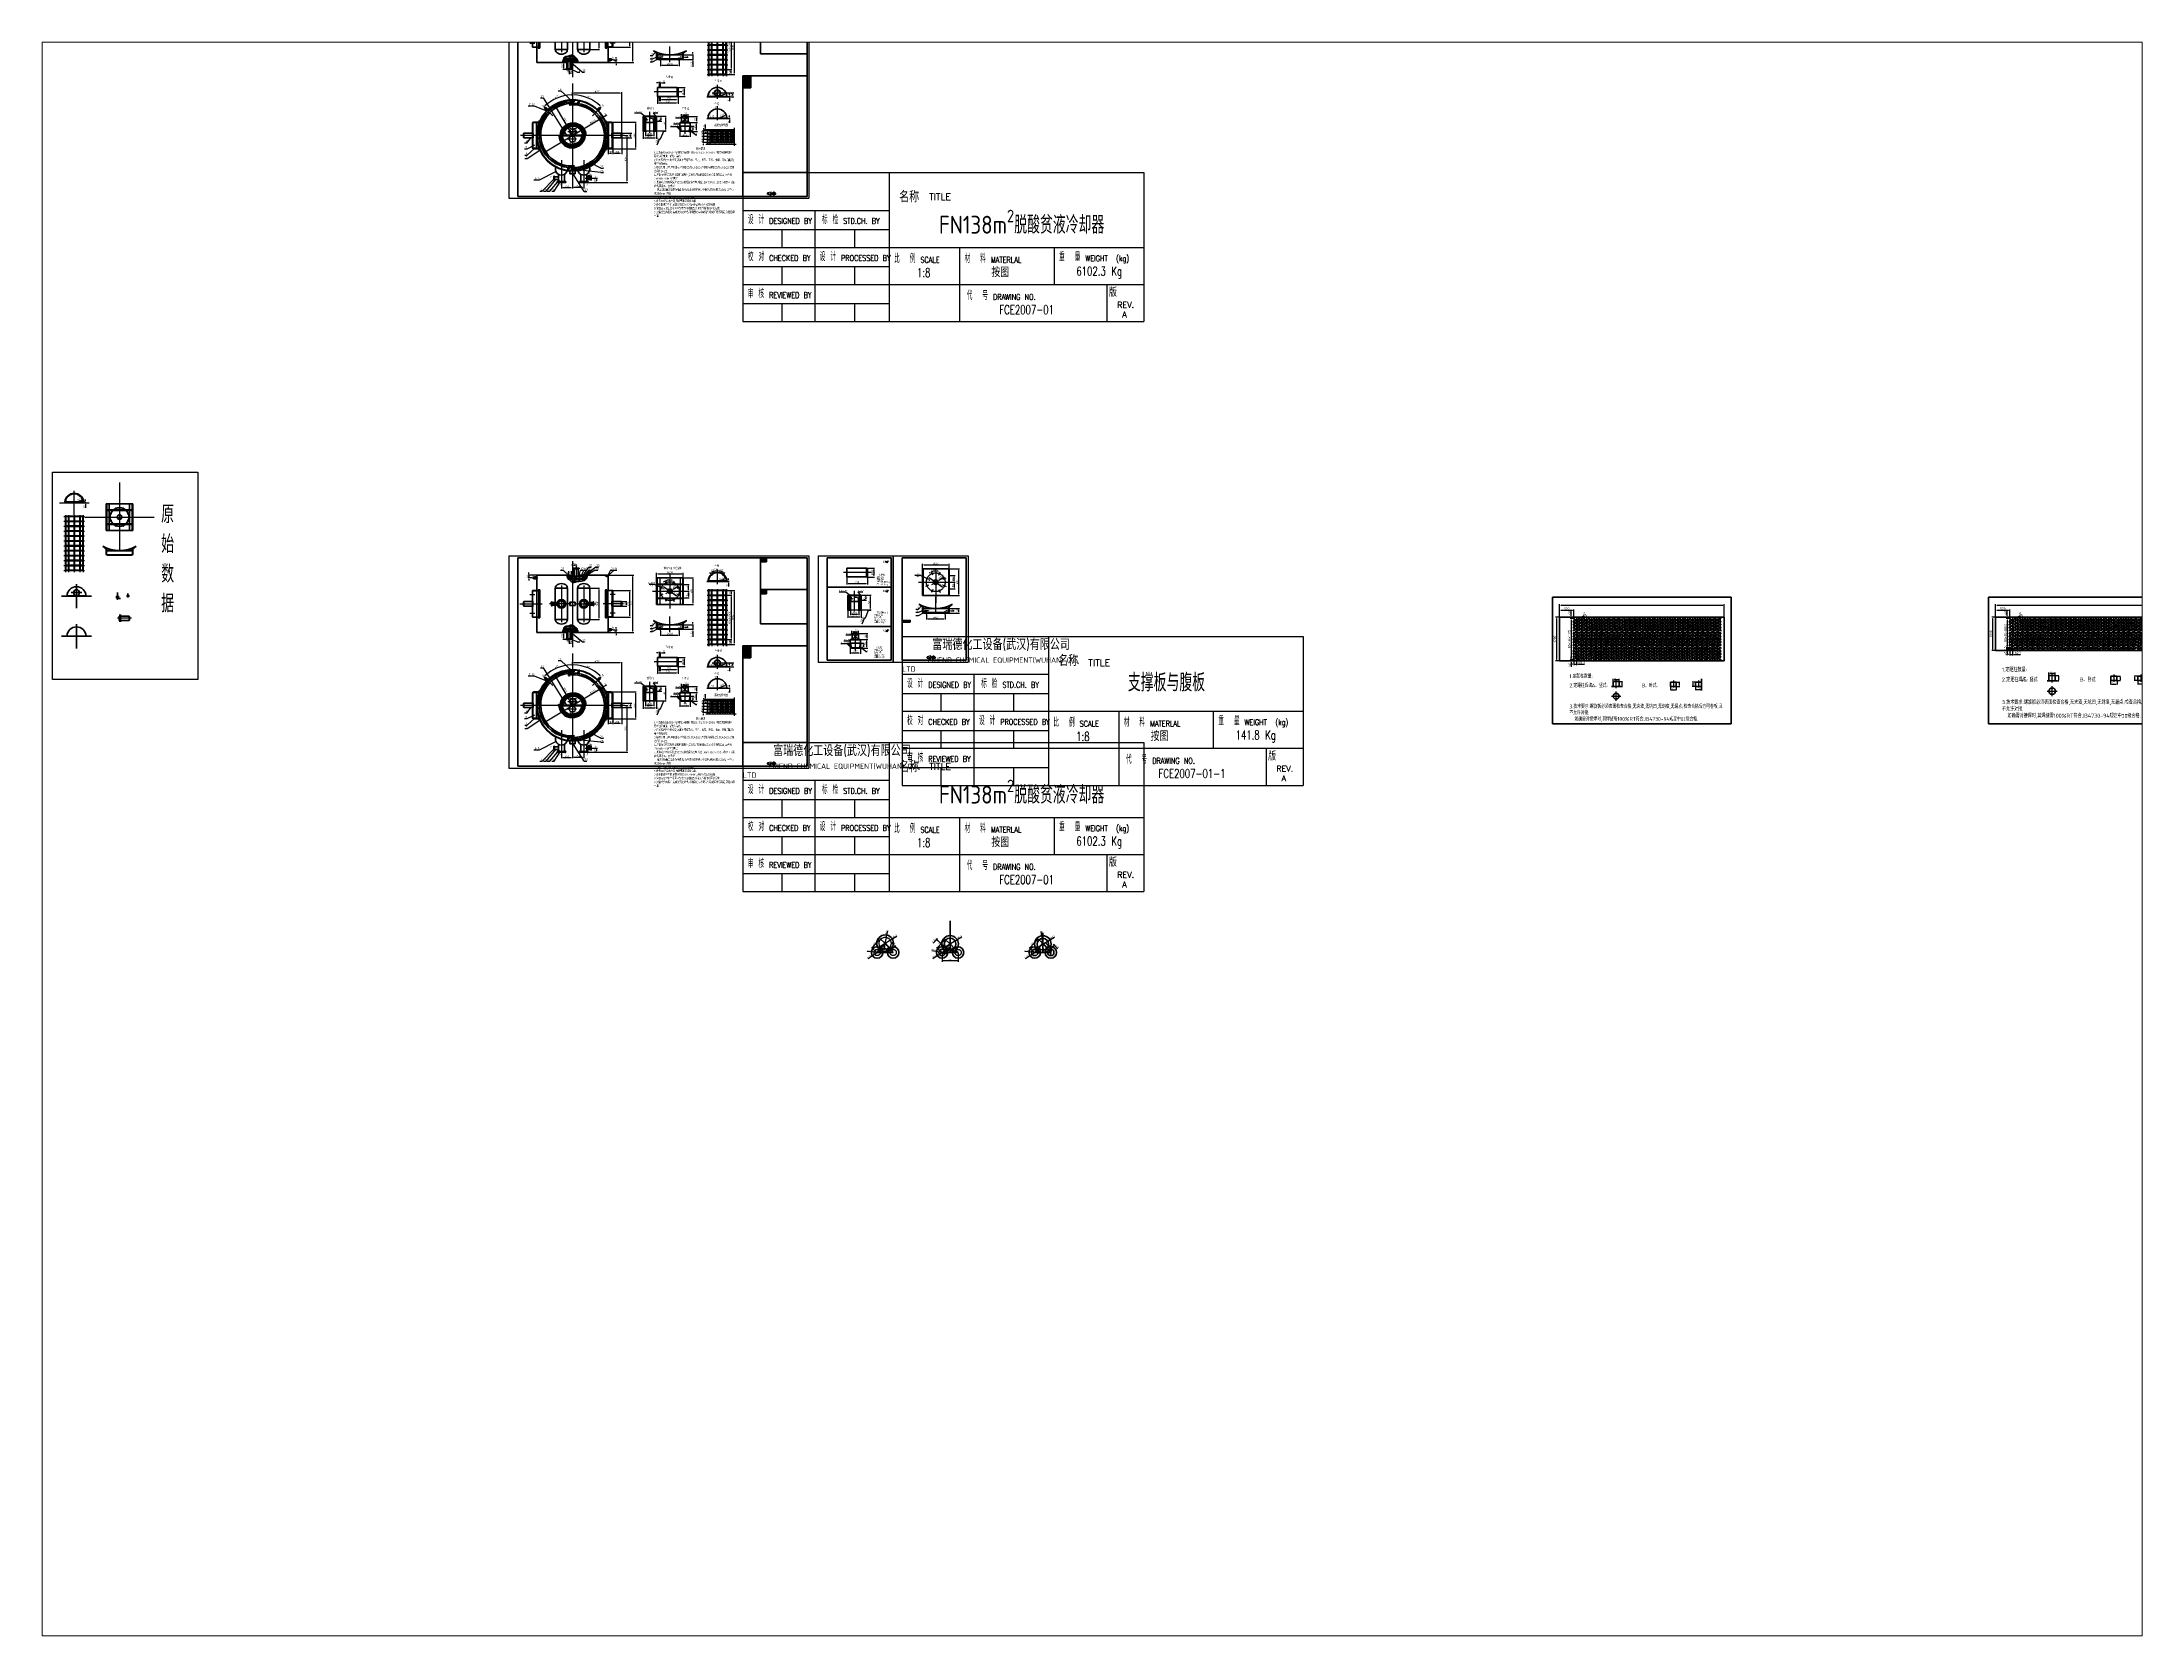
# Paper-space layout '布局2' of a CAD drawing. Header units: millimetres. Extents: x 26 to 231, y 20 to 176.
# The model-space entities are those that its viewports show. They can reach past a viewport. Long polylines and large blocks are cut down to what shows.
import ezdxf

# ---------------------------------------------------------------- set-up
doc = ezdxf.new("R2010")
doc.units = ezdxf.units.MM
for name, pattern in [('ACAD_ISO02W100', [15, 12, -3]), ('ACAD_ISO04W100', [30, 24, -3, 0, -3]), ('ACAD_ISO05W100', [33, 24, -3, 0, -3, 0, -3])]:
    doc.linetypes.add(name, pattern=pattern)
for name, color, linetype in [('2', 3, 'Continuous'), ('双点画线', 7, 'ACAD_ISO05W100'), ('填充线', 2, 'Continuous'), ('标注线', 1, 'Continuous'), ('虚线', 3, 'ACAD_ISO02W100'), ('轴线', 5, 'ACAD_ISO04W100')]:
    doc.layers.add(name, color=color, linetype=linetype)
for name, color, linetype, lineweight in [('中心线', 2, 'ACAD_ISO02W100', 20), ('粗线', 7, 'Continuous', 40), ('轮廓线', 7, 'Continuous', 40), ('钢板', 5, 'Continuous', 40)]:
    doc.layers.add(name, color=color, linetype=linetype, lineweight=lineweight)
doc.styles.add('GB', font='gbenor.shx', dxfattribs={"bigfont": 'gbcbig.shx'})
doc.styles.get("Standard").update_dxf_attribs({"font": 'txt', "bigfont": 'gbcbig.shx'})
doc.styles.add('工程字', font='gbenor.shx', dxfattribs={"bigfont": 'gbcbig.shx'})
doc.dimstyles.new('ISO-25', dxfattribs={"dimtxt": 40, "dimasz": 30, "dimexe": 20, "dimexo": 5, "dimgap": 10, "dimtad": 1, "dimtxsty": 'GB', "dimcen": 2.5, "dimadec": 0, "dimazin": 0, "dimtfac": 1, "dimtmove": 0, "dimatfit": 0, "dimfxl": 0, "dimarcsym": 0})

# ---------------------------------------------------------------- blocks, each defined once
blk = doc.blocks.new('*D2')
at = {"layer": 'Defpoints', "color": 0}
for p in [(21113, 482), (21307, 554)]:
    blk.add_point(p, dxfattribs=at)
at = {"layer": '标注线', "color": 0, "lineweight": -2}
blk.add_line((21113, 482), (21279, 544), dxfattribs=at)
at = {"layer": '标注线', "color": 0}
blk.add_solid([(21277, 548), (21281, 539), (21307, 554)], dxfattribs=at)
at = {"layer": '标注线', "color": 0, "insert": (21216, 552), "char_height": 40, "attachment_point": 5, "rotation": 20.3436, "style": 'GB'}
blk.add_mtext('R207', dxfattribs=at)
blk = doc.blocks.new('*D3')
at = {"layer": 'Defpoints', "color": 0}
for p in [(21301, 494), (21301, 482), (21358, 494)]:
    blk.add_point(p, dxfattribs=at)
at = {"layer": '标注线', "color": 0, "lineweight": -2}
for p, q in [((21306, 494), (21378, 494)), ((21306, 482), (21378, 482)), ((21358, 524), (21358, 554)), ((21358, 494), (21358, 482)), ((21358, 452), (21358, 370))]:
    blk.add_line(p, q, dxfattribs=at)
at = {"layer": '标注线', "color": 0}
for points in [[(21353, 524), (21363, 524), (21358, 494)], [(21353, 452), (21363, 452), (21358, 482)]]:
    blk.add_solid(points, dxfattribs=at)
at = {"layer": '标注线', "color": 0, "insert": (21328, 396), "char_height": 40, "attachment_point": 5, "rotation": 90, "style": 'GB'}
blk.add_mtext('12', dxfattribs=at)
blk = doc.blocks.new('*D4')
at = {"layer": 'Defpoints', "color": 0}
for p in [(18960, -2239), (18960, -2339), (19175, -2239)]:
    blk.add_point(p, dxfattribs=at)
at = {"layer": '标注线', "color": 0, "lineweight": -2}
for p, q in [((18965, -2239), (19195, -2239)), ((18965, -2339), (19195, -2339)), ((19175, -2309), (19175, -2269))]:
    blk.add_line(p, q, dxfattribs=at)
at = {"layer": '标注线', "color": 0}
for points in [[(19170, -2269), (19180, -2269), (19175, -2239)], [(19170, -2309), (19180, -2309), (19175, -2339)]]:
    blk.add_solid(points, dxfattribs=at)
at = {"layer": '标注线', "color": 0, "insert": (19145, -2289), "char_height": 40, "attachment_point": 5, "rotation": 90, "style": 'GB'}
blk.add_mtext('%%c100', dxfattribs=at)
blk = doc.blocks.new('*D5')
at = {"layer": 'Defpoints', "color": 0}
for p in [(17868, -1126), (17226, -1647), (17425, -1846), (17633, -1414), (17868, -3452)]:
    blk.add_point(p, dxfattribs=at)
at = {"layer": '标注线', "color": 0, "lineweight": -2}
blk.add_arc((17868, -2289), 907, 91.8959, 133.1041, dxfattribs=at)
at = {"layer": '标注线', "color": 0}
for points in [[(17838, -1378), (17838, -1388), (17868, -1383)], [(17252, -1631), (17245, -1624), (17227, -1648)]]:
    blk.add_solid(points, dxfattribs=at)
at = {"layer": '标注线', "color": 0, "insert": (17509, -1423), "char_height": 40, "attachment_point": 5, "rotation": 22.5, "style": 'GB'}
blk.add_mtext('45°', dxfattribs=at)
blk = doc.blocks.new('*D6')
at = {"layer": 'Defpoints', "color": 0}
for p in [(18668, -2289), (18768, -2557), (18768, -2688)]:
    blk.add_point(p, dxfattribs=at)
at = {"layer": '标注线', "color": 0, "lineweight": -2}
for p, q in [((18668, -2294), (18668, -2708)), ((18698, -2688), (18738, -2688)), ((18768, -2562), (18768, -2708))]:
    blk.add_line(p, q, dxfattribs=at)
at = {"layer": '标注线', "color": 0}
for points in [[(18698, -2683), (18698, -2693), (18668, -2688)], [(18738, -2683), (18738, -2693), (18768, -2688)]]:
    blk.add_solid(points, dxfattribs=at)
at = {"layer": '标注线', "color": 0, "insert": (18718, -2657), "char_height": 40, "attachment_point": 5, "style": 'GB'}
blk.add_mtext('～100', dxfattribs=at)
blk = doc.blocks.new('*D7')
at = {"layer": 'Defpoints', "color": 0}
for p in [(18968, -2332), (18768, -2557), (18968, -2688)]:
    blk.add_point(p, dxfattribs=at)
at = {"layer": '标注线', "color": 0, "lineweight": -2}
for p, q in [((18968, -2337), (18968, -2708)), ((18768, -2562), (18768, -2708)), ((18798, -2688), (18938, -2688))]:
    blk.add_line(p, q, dxfattribs=at)
at = {"layer": '标注线', "color": 0}
for points in [[(18798, -2683), (18798, -2693), (18768, -2688)], [(18938, -2683), (18938, -2693), (18968, -2688)]]:
    blk.add_solid(points, dxfattribs=at)
at = {"layer": '标注线', "color": 0, "insert": (18868, -2658), "char_height": 40, "attachment_point": 5, "style": 'GB'}
blk.add_mtext('200', dxfattribs=at)
blk = doc.blocks.new('*D8')
at = {"layer": 'Defpoints', "color": 0}
for p in [(17868, -1339), (17868, -1405), (18968, -2247)]:
    blk.add_point(p, dxfattribs=at)
at = {"layer": '标注线', "color": 0, "lineweight": -2}
for p, q in [((17868, -1400), (17868, -1319)), ((18938, -1339), (17898, -1339)), ((18968, -2242), (18968, -1319))]:
    blk.add_line(p, q, dxfattribs=at)
at = {"layer": '标注线', "color": 0}
for points in [[(17898, -1334), (17898, -1344), (17868, -1339)], [(18938, -1334), (18938, -1344), (18968, -1339)]]:
    blk.add_solid(points, dxfattribs=at)
at = {"layer": '标注线', "color": 0, "insert": (18418, -1309), "char_height": 40, "attachment_point": 5, "style": 'GB'}
blk.add_mtext('1035', dxfattribs=at)
blk = doc.blocks.new('*D9')
at = {"layer": 'Defpoints', "color": 0}
for p in [(19031, -2289), (18216, -3339), (19084, -3339)]:
    blk.add_point(p, dxfattribs=at)
at = {"layer": '标注线', "color": 0, "lineweight": -2}
for p, q in [((19036, -2289), (19104, -2289)), ((19084, -2319), (19084, -3309)), ((18221, -3339), (19104, -3339))]:
    blk.add_line(p, q, dxfattribs=at)
at = {"layer": '标注线', "color": 0}
for points in [[(19079, -2319), (19089, -2319), (19084, -2289)], [(19079, -3309), (19089, -3309), (19084, -3339)]]:
    blk.add_solid(points, dxfattribs=at)
at = {"layer": '标注线', "color": 0, "insert": (19054, -2814), "char_height": 40, "attachment_point": 5, "rotation": 90, "style": 'GB'}
blk.add_mtext('1050', dxfattribs=at)
blk = doc.blocks.new('*D10')
at = {"layer": 'Defpoints', "color": 0}
for p in [(18736, -1989), (18736, -2589), (19276, -2589)]:
    blk.add_point(p, dxfattribs=at)
at = {"layer": '标注线', "color": 0, "lineweight": -2}
for p, q in [((18741, -1989), (19296, -1989)), ((19276, -2019), (19276, -2559)), ((18741, -2589), (19296, -2589))]:
    blk.add_line(p, q, dxfattribs=at)
at = {"layer": '标注线', "color": 0}
for points in [[(19271, -2019), (19281, -2019), (19276, -1989)], [(19271, -2559), (19281, -2559), (19276, -2589)]]:
    blk.add_solid(points, dxfattribs=at)
at = {"layer": '标注线', "color": 0, "insert": (19246, -2289), "char_height": 40, "attachment_point": 5, "rotation": 90, "style": 'GB'}
blk.add_mtext('600', dxfattribs=at)
blk = doc.blocks.new('*D11')
at = {"layer": 'Defpoints', "color": 0}
for p in [(17868, -2128), (17873, -2124), (17873, -2133)]:
    blk.add_point(p, dxfattribs=at)
at = {"layer": '标注线', "color": 0, "lineweight": -2}
for p, q in [((17838, -2133), (17808, -2133)), ((17868, -2133), (17868, -2153)), ((17868, -2133), (17873, -2133)), ((17873, -2129), (17873, -2153)), ((17903, -2133), (17958, -2133))]:
    blk.add_line(p, q, dxfattribs=at)
at = {"layer": '标注线', "color": 0}
for points in [[(17838, -2128), (17838, -2138), (17868, -2133)], [(17903, -2128), (17903, -2138), (17873, -2133)]]:
    blk.add_solid(points, dxfattribs=at)
at = {"layer": '标注线', "color": 0, "insert": (17945, -2108), "char_height": 40, "attachment_point": 5, "style": 'GB'}
blk.add_mtext('5', dxfattribs=at)
blk = doc.blocks.new('*D12')
at = {"layer": 'Defpoints', "color": 0}
for p in [(17863, -2448), (17863, -2463), (17868, -2452)]:
    blk.add_point(p, dxfattribs=at)
at = {"layer": '标注线', "color": 0, "lineweight": -2}
for p, q in [((17833, -2463), (17803, -2463)), ((17863, -2453), (17863, -2483)), ((17863, -2463), (17868, -2463)), ((17868, -2457), (17868, -2483)), ((17898, -2463), (17963, -2463))]:
    blk.add_line(p, q, dxfattribs=at)
at = {"layer": '标注线', "color": 0}
for points in [[(17833, -2458), (17833, -2468), (17863, -2463)], [(17898, -2458), (17898, -2468), (17868, -2463)]]:
    blk.add_solid(points, dxfattribs=at)
at = {"layer": '标注线', "color": 0, "insert": (17945, -2433), "char_height": 40, "attachment_point": 5, "style": 'GB'}
blk.add_mtext('5', dxfattribs=at)
blk = doc.blocks.new('*D13')
at = {"layer": 'Defpoints', "color": 0}
for p in [(18547, -1881), (17189, -2698)]:
    blk.add_point(p, dxfattribs=at)
at = {"layer": '标注线', "color": 0, "lineweight": -2}
blk.add_line((17215, -2682), (18521, -1896), dxfattribs=at)
at = {"layer": '标注线', "color": 0}
for points in [[(18518, -1892), (18523, -1901), (18547, -1881)], [(17213, -2678), (17218, -2687), (17189, -2698)]]:
    blk.add_solid(points, dxfattribs=at)
at = {"layer": '标注线', "color": 0, "insert": (18325, -1979), "char_height": 40, "attachment_point": 5, "rotation": 31.0487, "style": 'GB'}
blk.add_mtext('%%C1454', dxfattribs=at)
blk = doc.blocks.new('*D14')
at = {"layer": 'Defpoints', "color": 0}
for p in [(18547, -1881), (18553, -1877), (18553, -1877)]:
    blk.add_point(p, dxfattribs=at)
at = {"layer": '标注线', "color": 0, "lineweight": -2}
for p, q in [((18544, -1877), (18536, -1864)), ((18551, -1873), (18543, -1860)), ((18547, -1881), (18553, -1877)), ((18579, -1861), (18633, -1829)), ((18521, -1896), (18495, -1912))]:
    blk.add_line(p, q, dxfattribs=at)
at = {"layer": '标注线', "color": 0}
for points in [[(18518, -1892), (18523, -1901), (18547, -1881)], [(18576, -1857), (18582, -1866), (18553, -1877)]]:
    blk.add_solid(points, dxfattribs=at)
at = {"layer": '标注线', "color": 0, "insert": (18604, -1812), "char_height": 40, "attachment_point": 5, "rotation": 31.0487, "style": 'GB'}
blk.add_mtext('8', dxfattribs=at)
blk = doc.blocks.new('*D15')
at = {"layer": 'Defpoints', "color": 0}
for p in [(17618, -3434), (17868, -3394), (17868, -3455)]:
    blk.add_point(p, dxfattribs=at)
at = {"layer": '标注线', "color": 0, "lineweight": -2}
for p, q in [((17618, -3439), (17618, -3475)), ((17648, -3455), (17838, -3455)), ((17868, -3399), (17868, -3475))]:
    blk.add_line(p, q, dxfattribs=at)
at = {"layer": '标注线', "color": 0}
for points in [[(17648, -3450), (17648, -3460), (17618, -3455)], [(17838, -3450), (17838, -3460), (17868, -3455)]]:
    blk.add_solid(points, dxfattribs=at)
at = {"layer": '标注线', "color": 0, "insert": (17743, -3425), "char_height": 40, "attachment_point": 5, "style": 'GB'}
blk.add_mtext('250', dxfattribs=at)
blk = doc.blocks.new('*D16')
at = {"layer": 'Defpoints', "color": 0}
for p in [(17868, -3394), (17868, -3455), (18118, -3434)]:
    blk.add_point(p, dxfattribs=at)
at = {"layer": '标注线', "color": 0, "lineweight": -2}
for p, q in [((17868, -3399), (17868, -3475)), ((18088, -3455), (17898, -3455)), ((18118, -3439), (18118, -3475))]:
    blk.add_line(p, q, dxfattribs=at)
at = {"layer": '标注线', "color": 0}
for points in [[(17898, -3450), (17898, -3460), (17868, -3455)], [(18088, -3450), (18088, -3460), (18118, -3455)]]:
    blk.add_solid(points, dxfattribs=at)
at = {"layer": '标注线', "color": 0, "insert": (17993, -3425), "char_height": 40, "attachment_point": 5, "style": 'GB'}
blk.add_mtext('250', dxfattribs=at)
blk = doc.blocks.new('*D17')
at = {"layer": 'Defpoints', "color": 0}
for p in [(17868, 831), (17948, 851), (17948, 835)]:
    blk.add_point(p, dxfattribs=at)
at = {"layer": '标注线', "color": 0, "lineweight": -2}
for p, q in [((17868, 836), (17868, 871)), ((17898, 851), (17918, 851)), ((17948, 840), (17948, 871))]:
    blk.add_line(p, q, dxfattribs=at)
at = {"layer": '标注线', "color": 0}
for points in [[(17898, 856), (17898, 846), (17868, 851)], [(17918, 856), (17918, 846), (17948, 851)]]:
    blk.add_solid(points, dxfattribs=at)
at = {"layer": '标注线', "color": 0, "insert": (17908, 881), "char_height": 40, "attachment_point": 5, "style": 'GB'}
blk.add_mtext('80', dxfattribs=at)
blk = doc.blocks.new('*D18')
at = {"layer": 'Defpoints', "color": 0}
for p in [(18960, 36), (18960, -64), (19066, -64)]:
    blk.add_point(p, dxfattribs=at)
at = {"layer": '标注线', "color": 0, "lineweight": -2}
for p, q in [((18965, 36), (19086, 36)), ((19066, 6), (19066, -34)), ((18965, -64), (19086, -64))]:
    blk.add_line(p, q, dxfattribs=at)
at = {"layer": '标注线', "color": 0}
for points in [[(19061, 6), (19071, 6), (19066, 36)], [(19061, -34), (19071, -34), (19066, -64)]]:
    blk.add_solid(points, dxfattribs=at)
at = {"layer": '标注线', "color": 0, "insert": (19036, -14), "char_height": 40, "attachment_point": 5, "rotation": 90, "style": 'GB'}
blk.add_mtext('100', dxfattribs=at)
blk = doc.blocks.new('*D19')
at = {"layer": 'Defpoints', "color": 0}
for p in [(18768, 286), (18768, -314), (19146, -314)]:
    blk.add_point(p, dxfattribs=at)
at = {"layer": '标注线', "color": 0, "lineweight": -2}
for p, q in [((18773, 286), (19166, 286)), ((19146, 256), (19146, -284)), ((18773, -314), (19166, -314))]:
    blk.add_line(p, q, dxfattribs=at)
at = {"layer": '标注线', "color": 0}
for points in [[(19141, 256), (19151, 256), (19146, 286)], [(19141, -284), (19151, -284), (19146, -314)]]:
    blk.add_solid(points, dxfattribs=at)
at = {"layer": '标注线', "color": 0, "insert": (19116, -14), "char_height": 40, "attachment_point": 5, "rotation": 90, "style": 'GB'}
blk.add_mtext('600', dxfattribs=at)
blk = doc.blocks.new('*D20')
at = {"layer": 'Defpoints', "color": 0}
for p in [(18668, 626), (19219, 626), (18668, -654)]:
    blk.add_point(p, dxfattribs=at)
at = {"layer": '标注线', "color": 0, "lineweight": -2}
for p, q in [((18673, 626), (19239, 626)), ((19219, -624), (19219, 596)), ((18673, -654), (19239, -654))]:
    blk.add_line(p, q, dxfattribs=at)
at = {"layer": '标注线', "color": 0}
for points in [[(19214, 596), (19224, 596), (19219, 626)], [(19214, -624), (19224, -624), (19219, -654)]]:
    blk.add_solid(points, dxfattribs=at)
at = {"layer": '标注线', "color": 0, "insert": (19189, -14), "char_height": 40, "attachment_point": 5, "rotation": 90, "style": 'GB'}
blk.add_mtext('1250', dxfattribs=at)
blk = doc.blocks.new('*D21')
at = {"layer": 'Defpoints', "color": 0}
for p in [(18668, -654), (18775, -594), (18846, -594)]:
    blk.add_point(p, dxfattribs=at)
at = {"layer": '标注线', "color": 0, "lineweight": -2}
for p, q in [((18673, -654), (18866, -654)), ((18780, -594), (18866, -594)), ((18846, -564), (18846, -534)), ((18846, -654), (18846, -594)), ((18846, -684), (18846, -714))]:
    blk.add_line(p, q, dxfattribs=at)
at = {"layer": '标注线', "color": 0}
for points in [[(18841, -564), (18851, -564), (18846, -594)], [(18841, -684), (18851, -684), (18846, -654)]]:
    blk.add_solid(points, dxfattribs=at)
at = {"layer": '标注线', "color": 0, "insert": (18816, -624), "char_height": 40, "attachment_point": 5, "rotation": 90, "style": 'GB'}
blk.add_mtext('60', dxfattribs=at)
blk = doc.blocks.new('*D22')
at = {"layer": 'Defpoints', "color": 0}
for p in [(17667, -814), (17668, -654), (17717, -814)]:
    blk.add_point(p, dxfattribs=at)
at = {"layer": '标注线', "color": 0, "lineweight": -2}
for p, q in [((17663, -654), (17647, -654)), ((17712, -814), (17647, -814)), ((17667, -684), (17667, -784))]:
    blk.add_line(p, q, dxfattribs=at)
at = {"layer": '标注线', "color": 0}
for points in [[(17662, -684), (17672, -684), (17667, -654)], [(17662, -784), (17672, -784), (17667, -814)]]:
    blk.add_solid(points, dxfattribs=at)
at = {"layer": '标注线', "color": 0, "insert": (17637, -734), "char_height": 40, "attachment_point": 5, "rotation": 90, "style": 'GB'}
blk.add_mtext('200', dxfattribs=at)
blk = doc.blocks.new('*D23')
at = {"layer": 'Defpoints', "color": 0}
for p in [(18254, 336), (18254, -364), (18454, -364)]:
    blk.add_point(p, dxfattribs=at)
at = {"layer": '标注线', "color": 0, "lineweight": -2}
for p, q in [((18259, 336), (18474, 336)), ((18454, 306), (18454, -334)), ((18259, -364), (18474, -364))]:
    blk.add_line(p, q, dxfattribs=at)
at = {"layer": '标注线', "color": 0}
for points in [[(18449, 306), (18459, 306), (18454, 336)], [(18449, -334), (18459, -334), (18454, -364)]]:
    blk.add_solid(points, dxfattribs=at)
at = {"layer": '标注线', "color": 0, "insert": (18424, -14), "char_height": 40, "attachment_point": 5, "rotation": 90, "style": 'GB'}
blk.add_mtext('700', dxfattribs=at)
blk = doc.blocks.new('*D24')
at = {"layer": 'Defpoints', "color": 0}
for p in [(17788, -863), (17868, -863), (17868, -894)]:
    blk.add_point(p, dxfattribs=at)
at = {"layer": '标注线', "color": 0, "lineweight": -2}
for p, q in [((17788, -868), (17788, -914)), ((17818, -894), (17838, -894)), ((17868, -868), (17868, -914))]:
    blk.add_line(p, q, dxfattribs=at)
at = {"layer": '标注线', "color": 0}
for points in [[(17818, -889), (17818, -899), (17788, -894)], [(17838, -889), (17838, -899), (17868, -894)]]:
    blk.add_solid(points, dxfattribs=at)
at = {"layer": '标注线', "color": 0, "insert": (17828, -864), "char_height": 40, "attachment_point": 5, "style": 'GB'}
blk.add_mtext('80', dxfattribs=at)
blk = doc.blocks.new('*T25')
at = {"layer": '2', "color": 0, "lineweight": -2}
for p, q in [((0, 0), (872, 0)), ((0, 0), (0, -347)), ((872, 0), (1612, 0)), ((1612, 0), (2500, 0)), ((2500, 0), (3278, 0)), ((3278, 0), (4856, 0)), ((3278, 0), (3278, -347)), ((4856, 0), (6134, 0)), ((6134, 0), (6973, 0)), ((6973, 0), (8156, 0)), ((8156, 0), (8986, 0)), ((8986, 0), (8986, -347)), ((0, -347), (0, -598)), ((3278, -347), (3278, -598)), ((8986, -347), (8986, -598)), ((0, -598), (0, -848)), ((0, -848), (872, -848)), ((0, -848), (0, -1278)), ((872, -848), (1612, -848)), ((1612, -848), (2500, -848)), ((1612, -848), (1612, -1278)), ((2500, -848), (3278, -848)), ((3278, -598), (3278, -848)), ((3278, -848), (3278, -1278)), ((8986, -598), (8986, -848)), ((8986, -848), (8986, -1278)), ((0, -1278), (872, -1278)), ((0, -1278), (0, -1678)), ((872, -1278), (1612, -1278)), ((872, -1278), (872, -1678)), ((1612, -1278), (2500, -1278)), ((1612, -1278), (1612, -1678)), ((2500, -1278), (3278, -1278)), ((2500, -1278), (2500, -1678)), ((3278, -1278), (3278, -1678)), ((8986, -1278), (8986, -1678)), ((0, -1678), (872, -1678)), ((0, -1678), (0, -2108)), ((872, -1678), (1612, -1678)), ((1612, -1678), (2500, -1678)), ((1612, -1678), (1612, -2108)), ((2500, -1678), (3278, -1678)), ((3278, -1678), (4856, -1678)), ((3278, -1678), (3278, -2108)), ((4856, -1678), (6134, -1678)), ((4856, -1678), (4856, -2108)), ((6134, -1678), (6973, -1678)), ((6973, -1678), (8156, -1678)), ((6973, -1678), (6973, -2108)), ((8156, -1678), (8986, -1678)), ((8986, -1678), (8986, -2108)), ((0, -2108), (872, -2108)), ((0, -2108), (0, -2507)), ((872, -2108), (1612, -2108)), ((872, -2108), (872, -2507)), ((1612, -2108), (2500, -2108)), ((1612, -2108), (1612, -2507)), ((2500, -2108), (3278, -2108)), ((2500, -2108), (2500, -2507)), ((3278, -2108), (3278, -2507)), ((4856, -2108), (4856, -2507)), ((6973, -2108), (6973, -2507)), ((8986, -2108), (8986, -2507)), ((0, -2507), (872, -2507)), ((0, -2507), (0, -2937)), ((872, -2507), (1612, -2507)), ((1612, -2507), (2500, -2507)), ((1612, -2507), (1612, -2937)), ((2500, -2507), (3278, -2507)), ((3278, -2507), (4856, -2507)), ((3278, -2507), (3278, -2937)), ((4856, -2507), (6134, -2507)), ((4856, -2507), (4856, -2937)), ((6134, -2507), (6973, -2507)), ((6973, -2507), (8156, -2507)), ((8156, -2507), (8986, -2507)), ((8156, -2507), (8156, -2937)), ((8986, -2507), (8986, -2937)), ((0, -2937), (872, -2937)), ((0, -2937), (0, -3337)), ((872, -2937), (1612, -2937)), ((872, -2937), (872, -3337)), ((1612, -2937), (2500, -2937)), ((1612, -2937), (1612, -3337)), ((2500, -2937), (3278, -2937)), ((2500, -2937), (2500, -3337)), ((3278, -2937), (3278, -3337)), ((4856, -2937), (4856, -3337)), ((8156, -2937), (8156, -3337)), ((8986, -2937), (8986, -3337)), ((0, -3337), (872, -3337)), ((872, -3337), (1612, -3337)), ((1612, -3337), (2500, -3337)), ((2500, -3337), (3278, -3337)), ((3278, -3337), (4856, -3337)), ((4856, -3337), (6134, -3337)), ((6134, -3337), (6973, -3337)), ((6973, -3337), (8156, -3337)), ((8156, -3337), (8986, -3337))]:
    blk.add_line(p, q, dxfattribs=at)
at = {"layer": '2', "color": 0, "insert": (0, -424), "char_height": 250, "width": 3278.16, "attachment_point": 4, "style": '工程字'}
blk.add_mtext('     富瑞德化工设备(武汉)有限公司\\P{\\H0.48x;       FRIEND CHEMICAL EQUIPMENT(WUHAN) CO., LTD}', dxfattribs=at)
at = {"layer": '2', "color": 0}
for s, insert, char_height, width, attachment_point in [('\\A1; \\P 名称 {\\H0.6x;TITLE\\P}     {\\Fgbenor|c0;\\H1.6x;FN138m\\H0.7x;\\S2^ ;\\Ftxt,gbcbig|c134;\\H1.429x;脱酸贫液冷却器}', (3278, 0), 250, 5707.25, 1), ('{\\W0.7; 设 计 \\H0.7222x;DESIGNED BY}', (0, -1063), 180, 1611.52, 4), (' {\\W0.7;标 检 \\H0.7222x;STD.CH. BY}', (1612, -1063), 180, 1666.52, 4), ('{\\W0.7; 校 对 \\H0.7222x;CHECKED BY}', (0, -1893), 180, 1611.52, 4), ('{\\W0.7; 设 计 \\H0.7222x;PROCESSED BY}', (1612, -1893), 180, 1666.52, 4), ('{\\W0.7; 比  例 \\H0.7222x;SCALE\\P\\H1.538x;     1:8}', (3278, -2092), 180, 1577.4, 4), ('{\\W0.7; 材  料 \\H0.7222x;MATERLAL\\P\\H1.538x;\\W1;    按图}', (4856, -2092), 180, 2116.74, 4), ('{\\W0.7; 重  量 \\H0.7222x;WEIGHT  (kg)\\P\\H1.538x;    6102.3 Kg}', (6973, -2092), 180, 2012.87, 4), ('{\\W0.7; 审 核 \\H0.7222x;REVIEWED BY}', (0, -2722), 180, 1611.52, 4), (' {\\W0.7;代  号 \\H0.7222x;DRAWING NO.\\P\\H1.538x;\\W1;     \\W0.7;FCE2007-01}', (4856, -2922), 180, 3300.32, 4), ('{\\H0.2778x; }版\\P{\\H0.7222x;  REV.\\P   A}', (8156, -2922), 180, 829.29, 4)]:
    blk.add_mtext(s, dxfattribs=dict(at, insert=insert, char_height=char_height, width=width, attachment_point=attachment_point))
blk = doc.blocks.new('*T26')
at = {"layer": '2', "color": 0, "lineweight": -2}
for p, q in [((0, 0), (11, 0)), ((0, 0), (0, -9)), ((11, 0), (48, 0)), ((11, 0), (11, -9)), ((48, 0), (98, 0)), ((48, 0), (48, -9)), ((98, 0), (116, 0)), ((98, 0), (98, -9)), ((116, 0), (128, 0)), ((116, 0), (116, -9)), ((128, 0), (143, 0)), ((128, 0), (128, -9)), ((143, 0), (158, 0)), ((143, 0), (143, -9)), ((158, 0), (180, 0)), ((158, 0), (158, -9)), ((180, 0), (180, -9)), ((0, -9), (11, -9)), ((0, -9), (0, -18)), ((0, -18), (11, -18)), ((0, -18), (0, -27)), ((0, -27), (11, -27)), ((0, -27), (0, -36)), ((0, -36), (11, -36)), ((0, -36), (0, -45)), ((0, -45), (11, -45)), ((0, -45), (0, -54)), ((0, -54), (11, -54)), ((0, -54), (0, -63)), ((0, -63), (11, -63)), ((0, -63), (0, -72)), ((0, -72), (11, -72)), ((0, -72), (0, -81)), ((0, -81), (11, -81)), ((0, -81), (0, -90)), ((0, -90), (11, -90)), ((0, -90), (0, -99)), ((0, -99), (11, -99)), ((0, -99), (0, -108)), ((0, -108), (11, -108)), ((0, -108), (0, -117)), ((0, -117), (11, -117)), ((0, -117), (0, -126)), ((0, -126), (11, -126)), ((0, -126), (0, -135)), ((0, -135), (11, -135)), ((0, -135), (0, -144)), ((0, -144), (11, -144)), ((0, -144), (0, -153)), ((0, -153), (11, -153)), ((0, -153), (0, -162)), ((0, -162), (11, -162)), ((0, -162), (0, -171)), ((0, -171), (11, -171)), ((0, -171), (0, -181)), ((0, -181), (11, -181)), ((0, -181), (0, -190)), ((0, -190), (11, -190)), ((0, -190), (0, -199)), ((0, -199), (11, -199)), ((0, -199), (0, -208)), ((0, -208), (11, -208)), ((0, -208), (0, -217)), ((0, -217), (11, -217)), ((0, -217), (0, -226)), ((0, -226), (11, -226)), ((0, -226), (0, -235)), ((0, -235), (11, -235)), ((0, -235), (0, -244)), ((0, -244), (11, -244)), ((0, -244), (0, -253)), ((0, -253), (11, -253)), ((0, -253), (0, -262)), ((0, -262), (0, -271)), ((0, -271), (11, -271)), ((11, -9), (48, -9)), ((11, -9), (11, -18)), ((11, -18), (48, -18)), ((11, -18), (11, -27)), ((11, -27), (48, -27)), ((11, -27), (11, -36)), ((11, -36), (48, -36)), ((11, -36), (11, -45)), ((11, -45), (48, -45)), ((11, -45), (11, -54)), ((11, -54), (48, -54)), ((11, -54), (11, -63)), ((11, -63), (48, -63)), ((11, -63), (11, -72)), ((11, -72), (48, -72)), ((11, -72), (11, -81)), ((11, -81), (48, -81)), ((11, -81), (11, -90)), ((11, -90), (48, -90)), ((11, -90), (11, -99)), ((11, -99), (48, -99)), ((11, -99), (11, -108)), ((11, -108), (48, -108)), ((11, -108), (11, -117)), ((11, -117), (48, -117)), ((11, -117), (11, -126)), ((11, -126), (48, -126)), ((11, -126), (11, -135)), ((11, -135), (48, -135)), ((11, -135), (11, -144)), ((11, -144), (48, -144)), ((11, -144), (11, -153)), ((11, -153), (48, -153)), ((11, -153), (11, -162)), ((11, -162), (48, -162)), ((11, -162), (11, -171)), ((11, -171), (48, -171)), ((11, -171), (11, -181)), ((11, -181), (48, -181)), ((11, -181), (11, -190)), ((11, -190), (48, -190)), ((11, -190), (11, -199)), ((11, -199), (48, -199)), ((11, -199), (11, -208)), ((11, -208), (48, -208)), ((11, -208), (11, -217)), ((11, -217), (48, -217)), ((11, -217), (11, -226)), ((11, -226), (48, -226)), ((11, -226), (11, -235)), ((11, -235), (48, -235)), ((11, -235), (11, -244)), ((11, -244), (48, -244)), ((11, -244), (11, -253)), ((11, -253), (48, -253)), ((11, -253), (11, -262)), ((11, -262), (11, -271)), ((11, -271), (48, -271)), ((48, -9), (98, -9)), ((48, -9), (48, -18)), ((48, -18), (98, -18)), ((48, -18), (48, -27)), ((48, -27), (98, -27)), ((48, -27), (48, -36)), ((48, -36), (98, -36)), ((48, -36), (48, -45)), ((48, -45), (98, -45)), ((48, -45), (48, -54)), ((48, -54), (98, -54)), ((48, -54), (48, -63)), ((48, -63), (98, -63)), ((48, -63), (48, -72)), ((48, -72), (98, -72)), ((48, -72), (48, -81)), ((48, -81), (98, -81)), ((48, -81), (48, -90)), ((48, -90), (98, -90)), ((48, -90), (48, -99)), ((48, -99), (98, -99)), ((48, -99), (48, -108)), ((48, -108), (98, -108)), ((48, -108), (48, -117)), ((48, -117), (98, -117)), ((48, -117), (48, -126)), ((48, -126), (98, -126)), ((48, -126), (48, -135)), ((48, -135), (98, -135)), ((48, -135), (48, -144)), ((48, -144), (98, -144)), ((48, -144), (48, -153)), ((48, -153), (98, -153)), ((48, -153), (48, -162)), ((48, -162), (98, -162)), ((48, -162), (48, -171)), ((48, -171), (98, -171)), ((48, -171), (48, -181)), ((48, -181), (98, -181)), ((48, -181), (48, -190)), ((48, -190), (98, -190)), ((48, -190), (48, -199)), ((48, -199), (98, -199)), ((48, -199), (48, -208)), ((48, -208), (98, -208)), ((48, -208), (48, -217)), ((48, -217), (98, -217)), ((48, -217), (48, -226)), ((48, -226), (98, -226)), ((48, -226), (48, -235)), ((48, -235), (98, -235)), ((48, -235), (48, -244)), ((48, -244), (98, -244)), ((48, -244), (48, -253)), ((48, -253), (98, -253)), ((48, -253), (48, -262)), ((48, -262), (48, -271)), ((48, -271), (98, -271)), ((98, -9), (116, -9)), ((98, -9), (98, -18)), ((98, -18), (116, -18)), ((98, -18), (98, -27)), ((98, -27), (116, -27)), ((98, -27), (98, -36)), ((98, -36), (116, -36)), ((98, -36), (98, -45)), ((98, -45), (116, -45)), ((98, -45), (98, -54)), ((98, -54), (116, -54)), ((98, -54), (98, -63)), ((98, -63), (116, -63)), ((98, -63), (98, -72)), ((98, -72), (116, -72)), ((98, -72), (98, -81)), ((98, -81), (116, -81)), ((98, -81), (98, -90)), ((98, -90), (116, -90)), ((98, -90), (98, -99)), ((98, -99), (116, -99)), ((98, -99), (98, -108)), ((98, -108), (116, -108)), ((98, -108), (98, -117)), ((98, -117), (116, -117)), ((98, -117), (98, -126)), ((98, -126), (116, -126)), ((98, -126), (98, -135)), ((98, -135), (116, -135)), ((98, -135), (98, -144)), ((98, -144), (116, -144)), ((98, -144), (98, -153)), ((98, -153), (116, -153)), ((98, -153), (98, -162)), ((98, -162), (116, -162)), ((98, -162), (98, -171)), ((98, -171), (116, -171)), ((98, -171), (98, -181)), ((98, -181), (116, -181)), ((98, -181), (98, -190)), ((98, -190), (116, -190)), ((98, -190), (98, -199)), ((98, -199), (116, -199)), ((98, -199), (98, -208)), ((98, -208), (116, -208)), ((98, -208), (98, -217)), ((98, -217), (116, -217)), ((98, -217), (98, -226)), ((98, -226), (116, -226)), ((98, -226), (98, -235)), ((98, -235), (116, -235)), ((98, -235), (98, -244)), ((98, -244), (116, -244)), ((98, -244), (98, -253)), ((98, -253), (116, -253)), ((98, -253), (98, -262)), ((98, -262), (98, -271)), ((98, -271), (116, -271)), ((116, -9), (128, -9)), ((116, -9), (116, -18)), ((116, -18), (128, -18)), ((116, -18), (116, -27)), ((116, -27), (128, -27)), ((116, -27), (116, -36)), ((116, -36), (128, -36)), ((116, -36), (116, -45)), ((116, -45), (128, -45)), ((116, -45), (116, -54)), ((116, -54), (128, -54)), ((116, -54), (116, -63)), ((116, -63), (128, -63)), ((116, -63), (116, -72)), ((116, -72), (128, -72)), ((116, -72), (116, -81)), ((116, -81), (128, -81)), ((116, -81), (116, -90)), ((116, -90), (128, -90)), ((116, -90), (116, -99)), ((116, -99), (128, -99)), ((116, -99), (116, -108)), ((116, -108), (128, -108)), ((116, -108), (116, -117)), ((116, -117), (128, -117)), ((116, -117), (116, -126)), ((116, -126), (128, -126)), ((116, -126), (116, -135)), ((116, -135), (128, -135)), ((116, -135), (116, -144)), ((116, -144), (128, -144)), ((116, -144), (116, -153)), ((116, -153), (128, -153)), ((116, -153), (116, -162)), ((116, -162), (128, -162)), ((116, -162), (116, -171)), ((116, -171), (128, -171)), ((116, -171), (116, -181)), ((116, -181), (128, -181)), ((116, -181), (116, -190)), ((116, -190), (128, -190)), ((116, -190), (116, -199)), ((116, -199), (128, -199)), ((116, -199), (116, -208)), ((116, -208), (128, -208)), ((116, -208), (116, -217)), ((116, -217), (128, -217)), ((116, -217), (116, -226)), ((116, -226), (128, -226)), ((116, -226), (116, -235)), ((116, -235), (128, -235)), ((116, -235), (116, -244)), ((116, -244), (128, -244)), ((116, -244), (116, -253)), ((116, -253), (128, -253)), ((116, -253), (116, -262)), ((116, -262), (116, -271)), ((116, -271), (128, -271)), ((128, -9), (143, -9)), ((128, -9), (128, -18)), ((128, -18), (143, -18)), ((128, -18), (128, -27)), ((128, -27), (143, -27)), ((128, -27), (128, -36)), ((128, -36), (143, -36)), ((128, -36), (128, -45)), ((128, -45), (143, -45)), ((128, -45), (128, -54)), ((128, -54), (143, -54)), ((128, -54), (128, -63)), ((128, -63), (143, -63)), ((128, -63), (128, -72)), ((128, -72), (143, -72)), ((128, -72), (128, -81)), ((128, -81), (143, -81)), ((128, -81), (128, -90)), ((128, -90), (143, -90)), ((128, -90), (128, -99)), ((128, -99), (143, -99)), ((128, -99), (128, -108)), ((128, -108), (143, -108)), ((128, -108), (128, -117)), ((128, -117), (143, -117)), ((128, -117), (128, -126)), ((128, -126), (143, -126)), ((128, -126), (128, -135)), ((128, -135), (143, -135)), ((128, -135), (128, -144)), ((128, -144), (143, -144)), ((128, -144), (128, -153)), ((128, -153), (143, -153)), ((128, -153), (128, -162)), ((128, -162), (143, -162)), ((128, -162), (128, -171)), ((128, -171), (143, -171)), ((128, -171), (128, -181)), ((128, -181), (143, -181)), ((128, -181), (128, -190)), ((128, -190), (143, -190)), ((128, -190), (128, -199)), ((128, -199), (143, -199)), ((128, -199), (128, -208)), ((128, -208), (143, -208)), ((128, -208), (128, -217)), ((128, -217), (143, -217)), ((128, -217), (128, -226)), ((128, -226), (143, -226)), ((128, -226), (128, -235)), ((128, -235), (143, -235)), ((128, -235), (128, -244)), ((128, -244), (143, -244)), ((128, -244), (128, -253)), ((128, -253), (143, -253)), ((128, -253), (128, -262)), ((128, -262), (143, -262)), ((128, -262), (128, -271)), ((128, -271), (143, -271)), ((143, -9), (158, -9)), ((143, -9), (143, -18)), ((143, -18), (158, -18)), ((143, -18), (143, -27)), ((143, -27), (158, -27)), ((143, -27), (143, -36)), ((143, -36), (158, -36)), ((143, -36), (143, -45)), ((143, -45), (158, -45)), ((143, -45), (143, -54)), ((143, -54), (158, -54)), ((143, -54), (143, -63)), ((143, -63), (158, -63)), ((143, -63), (143, -72)), ((143, -72), (158, -72)), ((143, -72), (143, -81)), ((143, -81), (158, -81)), ((143, -81), (143, -90)), ((143, -90), (158, -90)), ((143, -90), (143, -99)), ((143, -99), (158, -99)), ((143, -99), (143, -108)), ((143, -108), (158, -108)), ((143, -108), (143, -117)), ((143, -117), (158, -117)), ((143, -117), (143, -126)), ((143, -126), (158, -126)), ((143, -126), (143, -135)), ((143, -135), (158, -135)), ((143, -135), (143, -144)), ((143, -144), (158, -144)), ((143, -144), (143, -153)), ((143, -153), (158, -153)), ((143, -153), (143, -162)), ((143, -162), (158, -162)), ((143, -162), (143, -171)), ((143, -171), (158, -171)), ((143, -171), (143, -181)), ((143, -181), (158, -181)), ((143, -181), (143, -190)), ((143, -190), (158, -190)), ((143, -190), (143, -199)), ((143, -199), (158, -199)), ((143, -199), (143, -208)), ((143, -208), (158, -208)), ((143, -208), (143, -217)), ((143, -217), (158, -217)), ((143, -217), (143, -226)), ((143, -226), (158, -226)), ((143, -226), (143, -235)), ((143, -235), (158, -235)), ((143, -235), (143, -244)), ((143, -244), (158, -244)), ((143, -244), (143, -253)), ((143, -253), (158, -253)), ((143, -253), (143, -262)), ((143, -262), (158, -262)), ((143, -271), (158, -271)), ((158, -9), (180, -9)), ((158, -9), (158, -18)), ((158, -18), (180, -18)), ((158, -18), (158, -27)), ((158, -27), (180, -27)), ((158, -27), (158, -36)), ((158, -36), (180, -36)), ((158, -36), (158, -45)), ((158, -45), (180, -45)), ((158, -45), (158, -54)), ((158, -54), (180, -54)), ((158, -54), (158, -63)), ((158, -63), (180, -63)), ((158, -63), (158, -72)), ((158, -72), (180, -72)), ((158, -72), (158, -81)), ((158, -81), (180, -81)), ((158, -81), (158, -90)), ((158, -90), (180, -90)), ((158, -90), (158, -99)), ((158, -99), (180, -99)), ((158, -99), (158, -108)), ((158, -108), (180, -108)), ((158, -108), (158, -117)), ((158, -117), (180, -117)), ((158, -117), (158, -126)), ((158, -126), (180, -126)), ((158, -126), (158, -135)), ((158, -135), (180, -135)), ((158, -135), (158, -144)), ((158, -144), (180, -144)), ((158, -144), (158, -153)), ((158, -153), (180, -153)), ((158, -153), (158, -162)), ((158, -162), (180, -162)), ((158, -162), (158, -171)), ((158, -171), (180, -171)), ((158, -171), (158, -181)), ((158, -181), (180, -181)), ((158, -181), (158, -190)), ((158, -190), (180, -190)), ((158, -190), (158, -199)), ((158, -199), (180, -199)), ((158, -199), (158, -208)), ((158, -208), (180, -208)), ((158, -208), (158, -217)), ((158, -217), (180, -217)), ((158, -217), (158, -226)), ((158, -226), (180, -226)), ((158, -226), (158, -235)), ((158, -235), (180, -235)), ((158, -235), (158, -244)), ((158, -244), (180, -244)), ((158, -244), (158, -253)), ((158, -253), (180, -253)), ((158, -253), (158, -262)), ((158, -262), (158, -271)), ((158, -271), (180, -271)), ((180, -9), (180, -18)), ((180, -18), (180, -27)), ((180, -27), (180, -36)), ((180, -36), (180, -45)), ((180, -45), (180, -54)), ((180, -54), (180, -63)), ((180, -63), (180, -72)), ((180, -72), (180, -81)), ((180, -81), (180, -90)), ((180, -90), (180, -99)), ((180, -99), (180, -108)), ((180, -108), (180, -117)), ((180, -117), (180, -126)), ((180, -126), (180, -135)), ((180, -135), (180, -144)), ((180, -144), (180, -153)), ((180, -153), (180, -162)), ((180, -162), (180, -171)), ((180, -171), (180, -181)), ((180, -181), (180, -190)), ((180, -190), (180, -199)), ((180, -199), (180, -208)), ((180, -208), (180, -217)), ((180, -217), (180, -226)), ((180, -226), (180, -235)), ((180, -235), (180, -244)), ((180, -244), (180, -253)), ((180, -253), (180, -262)), ((180, -262), (180, -271))]:
    blk.add_line(p, q, dxfattribs=at)
at = {"layer": '2', "color": 0, "char_height": 4.5, "style": 'GB'}
for s, insert, width, attachment_point in [('28', (6, -4), 8.23, 5), ('27', (6, -10), 8.23, 2), ('26', (6, -20), 8.23, 2), ('25', (6, -28), 8.23, 2), ('24', (6, -38), 8.23, 2), ('23', (6, -46), 8.23, 2), ('22', (6, -58), 8.23, 5), ('20', (6, -76), 8.23, 5), ('19', (6, -82), 8.23, 2), ('18', (6, -92), 8.23, 2), ('17', (6, -100), 8.23, 2), ('16', (6, -110), 8.23, 2), ('15', (6, -118), 8.23, 2), ('14', (6, -128), 8.23, 2), ('13', (6, -136), 8.23, 2), ('12', (6, -149), 8.23, 5), ('10', (6, -167), 8.23, 5), ('21', (6, -68), 8.23, 5), ('11', (6, -158), 8.23, 5), ('4', (6, -221), 8.23, 5), ('件\\P号', (6, -262), 8.23, 5), ('9', (6, -176), 8.23, 5), ('8', (6, -185), 8.23, 5), ('7', (6, -194), 8.23, 5), ('6', (6, -203), 8.23, 5), ('5', (6, -212), 8.23, 5), ('3', (6, -230), 8.23, 5), ('2', (6, -239), 8.23, 5), ('1', (6, -248), 8.23, 5), ('{\\W0.95;JB/T4746-2002}', (30, -203), 34.17, 5), ('JB/T81-94', (30, -112), 34.17, 5), ('JB/T81-94', (30, -221), 34.17, 5), ('JB/T81-94', (30, -248), 34.17, 5), ('图号或标准号', (30, -262), 34.17, 5), ('铭牌及铭牌座', (50, -4), 46.96, 4), ('堵板  {\\fFangSong_GB2312|b0|i0|c134|p0;\\H0.6944x;\\C256;δ}=8', (50, -14), 46.96, 4), ('定距柱 %%C10 L=10～24', (50, -22), 46.96, 4), ('定距柱 %%C10 L=10', (50, -32), 46.96, 4), ('密封钢板  {\\fFangSong_GB2312|b0|i0|c134|p0;\\H0.6944x;\\C256;δ}=8', (50, -40), 46.96, 4), ('螺旋板 {\\fFangSong_GB2312|b0|i0|c134|p0;\\H0.6944x;\\C256;δ}=4 H=1250', (50, -50), 46.96, 4), ('螺旋板 {\\fFangSong_GB2312|b0|i0|c134|p0;\\H0.6944x;\\C256;δ}=4 H=1250', (50, -58), 46.96, 4), ('外壳   {\\W0.9;%%C1454\\Fgbenor|c0;×8 H=1250}', (50, -68), 46.96, 4), ('密封圆钢  %%C10', (50, -76), 46.96, 4), ('密封圆钢  %%C10', (50, -86), 46.96, 4), ('支承框架  %%C10', (50, -94), 46.96, 4), ('开孔堵板  {\\fFangSong_GB2312|b0|i0|c134|p0;\\H0.6944x;\\C256;δ}=8', (50, -104), 46.96, 4), ('法兰   125-1.0RF', (50, -112), 46.96, 4), ('无缝钢管%%C133{\\Fgbenor|c0;×4 L=220}', (50, -122), 46.96, 4), ('连接板   120{\\Fgbenor|c0;×1250×10}', (50, -130), 46.96, 4), ('中心隔板 416{\\Fgbenor|c0;×1250×8}', (50, -140), 46.96, 4), ("外丝堵   R1'", (50, -149), 46.96, 4), ("内丝接管 RC1'", (50, -158), 46.96, 4), ('支承轴  %%C100{\\Fgbenor|c0; L=230}', (50, -167), 46.96, 4), ('钢板   575{\\Fgbenor|c0;×85×12}', (50, -176), 46.96, 4), ('支撑板 {\\fFangSong_GB2312|b0|i0|c134|p0;\\H0.6944x;\\C256;δ}=12', (50, -185), 46.96, 4), ('腹板   700{\\Fgbenor|c0;×100×10}', (50, -194), 46.96, 4), ('椭圆封头 EHB%%C273{\\Fgbenor|c0;×6}', (50, -203), 46.96, 4), ('无缝钢管%%C273{\\Fgbenor|c0;×6 L=700}', (50, -212), 46.96, 4), ('法兰   50-1.0RF', (50, -221), 46.96, 4), ('无缝钢管%%C57{\\Fgbenor|c0;×3.5 L=100}', (50, -230), 46.96, 4), ('无缝钢管%%C133{\\Fgbenor|c0;×4 L=250}', (50, -239), 46.96, 4), ('法兰   125-1.0RT', (50, -248), 46.96, 4), ('名 称 及 规 格', (73, -262), 46.96, 5), ('{\\W0.8;Q235-A}', (107, -176), 15.13, 5), ('{\\W0.8;Q235-A}', (107, -185), 15.13, 5), ('316L', (107, -14), 15.13, 5), ('316L', (107, -22), 15.13, 5), ('316L', (107, -32), 15.13, 5), ('316L', (107, -40), 15.13, 5), ('316L', (107, -50), 15.13, 5), ('316L', (107, -58), 15.13, 5), ('316L', (107, -68), 15.13, 5), ('316L', (107, -76), 15.13, 5), ('316L', (107, -86), 15.13, 5), ('316L', (107, -94), 15.13, 5), ('316L', (107, -104), 15.13, 5), ('316L', (107, -112), 15.13, 5), ('316L', (107, -122), 15.13, 5), ('316L', (107, -130), 15.13, 5), ('316L', (107, -140), 15.13, 5), ('316L', (107, -149), 15.13, 5), ('316L', (107, -158), 15.13, 5), ('316L', (107, -194), 15.13, 5), ('316L', (107, -203), 15.13, 5), ('316L', (107, -212), 15.13, 5), ('316L', (107, -221), 15.13, 5), ('316L', (107, -230), 15.13, 5), ('316L', (107, -239), 15.13, 5), ('316L', (107, -248), 15.13, 5), ('材 料', (107, -262), 15.13, 5), ('304', (107, -4), 15.13, 5), ('20', (107, -167), 15.13, 5), ('{\\W0.6;25810}', (122, -32), 8.23, 5), ('{\\W0.9;868}', (122, -22), 8.23, 5), ('数量', (122, -262), 8.23, 5), ('1', (122, -4), 8.23, 5), ('2', (122, -14), 8.23, 5), ('2', (122, -40), 8.23, 5), ('1', (122, -50), 8.23, 5), ('1', (122, -58), 8.23, 5), ('1', (122, -68), 8.23, 5), ('1', (122, -76), 8.23, 5), ('1', (122, -86), 8.23, 5), ('2', (122, -94), 8.23, 5), ('2', (122, -104), 8.23, 5), ('2', (122, -112), 8.23, 5), ('2', (122, -122), 8.23, 5), ('2', (122, -130), 8.23, 5), ('1', (122, -140), 8.23, 5), ('2', (122, -149), 8.23, 5), ('2', (122, -158), 8.23, 5), ('2', (122, -167), 8.23, 5), ('4', (122, -176), 8.23, 5), ('2', (122, -185), 8.23, 5), ('4', (122, -194), 8.23, 5), ('2', (122, -203), 8.23, 5), ('1', (122, -212), 8.23, 5), ('2', (122, -221), 8.23, 5), ('2', (122, -230), 8.23, 5), ('2', (122, -239), 8.23, 5), ('2', (122, -248), 8.23, 5), ('{\\W0.9;0.0074}', (135, -32), 12.23, 5), ('12.25', (135, -130), 12.23, 5), ('15.56', (135, -167), 12.23, 5), ('2.45', (135, -104), 12.23, 5), ('0.35', (135, -158), 12.23, 5), ('50.5', (135, -185), 12.23, 5), ('4.47', (135, -203), 12.23, 5), ('0.07', (135, -230), 12.23, 5), ('单 重', (135, -257), 12.23, 5), ('4.5', (135, -14), 12.23, 5), ('5.4', (135, -40), 12.23, 5), ('11.4', (135, -94), 12.23, 5), ('5.4', (135, -112), 12.23, 5), ('2.3', (135, -122), 12.23, 5), ('0.3', (135, -149), 12.23, 5), ('4.6', (135, -176), 12.23, 5), ('5.6', (135, -194), 12.23, 5), ('5.4', (135, -248), 12.23, 5), ('2.1', (135, -221), 12.23, 5), ('1.9', (135, -239), 12.23, 5), ('重 量(Kg)', (143, -266), 27.45, 5), ('{\\W0.9;2481.5}', (151, -50), 12.23, 5), ('{\\W0.9;2481.5}', (151, -58), 12.23, 5), ('198.5', (151, -32), 12.23, 5), ('10.8', (151, -40), 12.23, 5), ('22.8', (151, -94), 12.23, 5), ('10.8', (151, -112), 12.23, 5), ('24.5', (151, -130), 12.23, 5), ('18.4', (151, -176), 12.23, 5), ('22.4', (151, -194), 12.23, 5), ('8.94', (151, -203), 12.23, 5), ('27.6', (151, -212), 12.23, 5), ('10.8', (151, -248), 12.23, 5), ('总 重', (151, -257), 12.23, 5), ('11.2', (151, -22), 12.23, 5), ('428', (151, -68), 12.23, 5), ('4.9', (151, -104), 12.23, 5), ('4.6', (151, -122), 12.23, 5), ('31.3', (151, -167), 12.23, 5), ('101', (151, -185), 12.23, 5), ('0.14', (151, -230), 12.23, 5), ('3.8', (151, -239), 12.23, 5), ('74', (151, -76), 12.23, 5), ('74', (151, -86), 12.23, 5), ('34', (151, -140), 12.23, 5), ('0.6', (151, -149), 12.23, 5), ('0.7', (151, -158), 12.23, 5), ('4.2', (151, -221), 12.23, 5), ('2', (151, -4), 12.23, 5), ('8', (151, -14), 12.23, 5), ('{\\fFangSong_GB2312|b0|i0|c134|p0;\\H0.8333x;\\W0.8;\\C256;Σ\\Fgbenor,gbcbig|c134;\\H1.2x;\\C0;L～260米}', (169, -32), 18.71, 5), ('{\\fFangSong_GB2312|b0|i0|c134|p0;\\H0.8333x;\\W0.9;\\C256;Σ\\Fgbenor,gbcbig|c134;\\H1.2x;\\C0;L～54米}', (169, -50), 18.71, 5), ('{\\fFangSong_GB2312|b0|i0|c134|p0;\\H0.8333x;\\W0.9;\\C256;Σ\\Fgbenor,gbcbig|c134;\\H1.2x;\\C0;L～54米}', (169, -58), 18.71, 5), ('{\\fFangSong_GB2312|b0|i0|c134|p0;\\H0.8333x;\\W0.9;\\C256;Σ\\Fgbenor,gbcbig|c134;\\H1.2x;\\C0;L～37米}', (169, -94), 18.71, 5), ('座脚高50', (169, -4), 18.71, 5), ('{\\fFangSong_GB2312|b0|i0|c134|p0;\\H0.8333x;\\W0.8;\\C256;Σ\\Fgbenor,gbcbig|c134;\\H1.2x;\\C0;L～18米}', (169, -22), 18.71, 5), ('{\\fFangSong_GB2312|b0|i0|c134|p0;\\H0.8333x;\\W0.8;\\C256;Σ\\Fgbenor,gbcbig|c134;\\H1.2x;\\C0;L～110米}', (169, -76), 18.71, 5), ('{\\fFangSong_GB2312|b0|i0|c134|p0;\\H0.8333x;\\W0.8;\\C256;Σ\\Fgbenor,gbcbig|c134;\\H1.2x;\\C0;L～110米}', (169, -86), 18.71, 5), ('一分为二', (169, -203), 18.71, 5), ('一分为二', (169, -212), 18.71, 5), ('备 注', (169, -262), 18.71, 5)]:
    blk.add_mtext(s, dxfattribs=dict(at, insert=insert, width=width, attachment_point=attachment_point))
blk = doc.blocks.new('*D28')
at = {"layer": 'Defpoints', "color": 0}
for p in [(6704, 2248), (6898, 2320)]:
    blk.add_point(p, dxfattribs=at)
at = {"layer": '粗线', "color": 0, "lineweight": -2}
blk.add_line((6704, 2248), (6870, 2310), dxfattribs=at)
at = {"layer": '粗线', "color": 0}
blk.add_solid([(6869, 2314), (6872, 2305), (6898, 2320)], dxfattribs=at)
at = {"layer": '粗线', "color": 0, "insert": (6834, 2328), "char_height": 40, "attachment_point": 5, "rotation": 20.3436, "style": 'GB'}
blk.add_mtext('R207', dxfattribs=at)
blk = doc.blocks.new('*D27')
at = {"layer": 'Defpoints', "color": 0}
for p in [(6957, 2260), (6960, 2260), (6960, 2248)]:
    blk.add_point(p, dxfattribs=at)
at = {"layer": '粗线', "color": 0, "lineweight": -2}
for p, q in [((6955, 2260), (6937, 2260)), ((6955, 2248), (6937, 2248)), ((6957, 2290), (6957, 2320)), ((6957, 2260), (6957, 2248)), ((6957, 2218), (6957, 2136))]:
    blk.add_line(p, q, dxfattribs=at)
at = {"layer": '粗线', "color": 0}
for points in [[(6952, 2290), (6962, 2290), (6957, 2260)], [(6952, 2218), (6962, 2218), (6957, 2248)]]:
    blk.add_solid(points, dxfattribs=at)
at = {"layer": '粗线', "color": 0, "insert": (6927, 2162), "char_height": 40, "attachment_point": 5, "rotation": 90, "style": 'GB'}
blk.add_mtext('12', dxfattribs=at)
blk = doc.blocks.new('*D29')
at = {"layer": 'Defpoints', "color": 0}
for p in [(20971, 651), (20999, 619), (21057, 720), (21113, 753), (21113, 422)]:
    blk.add_point(p, dxfattribs=at)
at = {"layer": '标注线', "color": 0, "lineweight": -2}
blk.add_line((20968, 655), (20943, 685), dxfattribs=at)
blk.add_arc((21113, 482), 244, 97.0421, 122.9579, dxfattribs=at)
at = {"layer": '标注线', "color": 0}
for points in [[(20983, 683), (20977, 691), (20956, 669)], [(21083, 729), (21084, 719), (21113, 726)]]:
    blk.add_solid(points, dxfattribs=at)
at = {"layer": '标注线', "color": 0, "insert": (21019, 741), "char_height": 40, "attachment_point": 5, "rotation": 20, "style": 'GB'}
blk.add_mtext('40°', dxfattribs=at)
blk = doc.blocks.new('*D30')
at = {"layer": 'Defpoints', "color": 0}
for p in [(21113, 753), (21223, 700), (21228, 619), (21255, 651), (21113, 422)]:
    blk.add_point(p, dxfattribs=at)
at = {"layer": '标注线', "color": 0, "lineweight": -2}
blk.add_line((21258, 655), (21283, 685), dxfattribs=at)
blk.add_arc((21113, 482), 244, 57.0421, 82.9579, dxfattribs=at)
at = {"layer": '标注线', "color": 0}
for points in [[(21143, 719), (21143, 729), (21113, 726)], [(21249, 691), (21243, 683), (21270, 669)]]:
    blk.add_solid(points, dxfattribs=at)
at = {"layer": '标注线', "color": 0, "insert": (21207, 741), "char_height": 40, "attachment_point": 5, "rotation": 340, "style": 'GB'}
blk.add_mtext('40°', dxfattribs=at)
blk = doc.blocks.new('*D31')
at = {"layer": 'Defpoints', "color": 0}
for p in [(21345, 286), (21345, 176), (21419, 176)]:
    blk.add_point(p, dxfattribs=at)
at = {"layer": '标注线', "color": 0, "lineweight": -2}
for p, q in [((21350, 286), (21439, 286)), ((21350, 176), (21439, 176)), ((21419, 256), (21419, 206))]:
    blk.add_line(p, q, dxfattribs=at)
at = {"layer": '标注线', "color": 0}
for points in [[(21414, 256), (21424, 256), (21419, 286)], [(21414, 206), (21424, 206), (21419, 176)]]:
    blk.add_solid(points, dxfattribs=at)
at = {"layer": '标注线', "color": 0, "insert": (21389, 231), "char_height": 40, "attachment_point": 5, "rotation": 90, "style": 'GB'}
blk.add_mtext('100', dxfattribs=at)
blk = doc.blocks.new('*D32')
at = {"layer": 'Defpoints', "color": 0}
for p in [(21345, -814), (21345, -924), (21419, -814)]:
    blk.add_point(p, dxfattribs=at)
at = {"layer": '标注线', "color": 0, "lineweight": -2}
for p, q in [((21350, -814), (21439, -814)), ((21350, -924), (21439, -924)), ((21419, -894), (21419, -844))]:
    blk.add_line(p, q, dxfattribs=at)
at = {"layer": '标注线', "color": 0}
for points in [[(21414, -844), (21424, -844), (21419, -814)], [(21414, -894), (21424, -894), (21419, -924)]]:
    blk.add_solid(points, dxfattribs=at)
at = {"layer": '标注线', "color": 0, "insert": (21389, -869), "char_height": 40, "attachment_point": 5, "rotation": 90, "style": 'GB'}
blk.add_mtext('100', dxfattribs=at)
blk = doc.blocks.new('*D33')
at = {"layer": 'Defpoints', "color": 0}
for p in [(21345, 176), (21345, -814), (21419, -814)]:
    blk.add_point(p, dxfattribs=at)
at = {"layer": '标注线', "color": 0, "lineweight": -2}
for p, q in [((21350, 176), (21439, 176)), ((21419, 146), (21419, -784)), ((21350, -814), (21439, -814))]:
    blk.add_line(p, q, dxfattribs=at)
at = {"layer": '标注线', "color": 0}
for points in [[(21414, 146), (21424, 146), (21419, 176)], [(21414, -784), (21424, -784), (21419, -814)]]:
    blk.add_solid(points, dxfattribs=at)
at = {"layer": '标注线', "color": 0, "insert": (21388, -319), "char_height": 40, "attachment_point": 5, "rotation": 90, "style": 'GB'}
blk.add_mtext('110×9=(990)', dxfattribs=at)
blk = doc.blocks.new('*D34')
at = {"layer": 'Defpoints', "color": 0}
for p in [(21345, 286), (21345, -924), (21486, -924)]:
    blk.add_point(p, dxfattribs=at)
at = {"layer": '标注线', "color": 0, "lineweight": -2}
for p, q in [((21350, 286), (21506, 286)), ((21486, 256), (21486, -894)), ((21350, -924), (21506, -924))]:
    blk.add_line(p, q, dxfattribs=at)
at = {"layer": '标注线', "color": 0}
for points in [[(21481, 256), (21491, 256), (21486, 286)], [(21481, -894), (21491, -894), (21486, -924)]]:
    blk.add_solid(points, dxfattribs=at)
at = {"layer": '标注线', "color": 0, "insert": (21456, -319), "char_height": 40, "attachment_point": 5, "rotation": 90, "style": 'GB'}
blk.add_mtext('1190', dxfattribs=at)
blk = doc.blocks.new('*D35')
at = {"layer": 'Defpoints', "color": 0}
for p in [(19749, 569), (20349, 660), (20349, 569)]:
    blk.add_point(p, dxfattribs=at)
at = {"layer": '标注线', "color": 0, "lineweight": -2}
for p, q in [((19749, 574), (19749, 680)), ((19779, 660), (20319, 660)), ((20349, 574), (20349, 680))]:
    blk.add_line(p, q, dxfattribs=at)
at = {"layer": '标注线', "color": 0}
for points in [[(19779, 665), (19779, 655), (19749, 660)], [(20319, 665), (20319, 655), (20349, 660)]]:
    blk.add_solid(points, dxfattribs=at)
at = {"layer": '标注线', "color": 0, "insert": (20049, 690), "char_height": 40, "attachment_point": 5, "style": 'GB'}
blk.add_mtext('%%c600', dxfattribs=at)
blk = doc.blocks.new('*D36')
at = {"layer": 'Defpoints', "color": 0}
for p in [(20334, 419), (20386, 269), (20463, 419)]:
    blk.add_point(p, dxfattribs=at)
at = {"layer": '标注线', "color": 0, "lineweight": -2}
for p, q in [((20339, 419), (20483, 419)), ((20391, 269), (20483, 269)), ((20463, 299), (20463, 389))]:
    blk.add_line(p, q, dxfattribs=at)
at = {"layer": '标注线', "color": 0}
for points in [[(20458, 389), (20468, 389), (20463, 419)], [(20458, 299), (20468, 299), (20463, 269)]]:
    blk.add_solid(points, dxfattribs=at)
at = {"layer": '标注线', "color": 0, "insert": (20433, 344), "char_height": 40, "attachment_point": 5, "rotation": 90, "style": 'GB'}
blk.add_mtext('150', dxfattribs=at)
blk = doc.blocks.new('*D37')
at = {"layer": 'Defpoints', "color": 0}
for p in [(20334, 119), (20386, 269), (20463, 119)]:
    blk.add_point(p, dxfattribs=at)
at = {"layer": '标注线', "color": 0, "lineweight": -2}
for p, q in [((20339, 119), (20483, 119)), ((20391, 269), (20483, 269)), ((20463, 239), (20463, 149))]:
    blk.add_line(p, q, dxfattribs=at)
at = {"layer": '标注线', "color": 0}
for points in [[(20458, 239), (20468, 239), (20463, 269)], [(20458, 149), (20468, 149), (20463, 119)]]:
    blk.add_solid(points, dxfattribs=at)
at = {"layer": '标注线', "color": 0, "insert": (20433, 194), "char_height": 40, "attachment_point": 5, "rotation": 90, "style": 'GB'}
blk.add_mtext('150', dxfattribs=at)
blk = doc.blocks.new('*D38')
at = {"layer": 'Defpoints', "color": 0}
for p in [(20349, 569), (20349, -31), (20559, -31)]:
    blk.add_point(p, dxfattribs=at)
at = {"layer": '标注线', "color": 0, "lineweight": -2}
for p, q in [((20354, 569), (20579, 569)), ((20559, 539), (20559, -1)), ((20354, -31), (20579, -31))]:
    blk.add_line(p, q, dxfattribs=at)
at = {"layer": '标注线', "color": 0}
for points in [[(20554, 539), (20564, 539), (20559, 569)], [(20554, -1), (20564, -1), (20559, -31)]]:
    blk.add_solid(points, dxfattribs=at)
at = {"layer": '标注线', "color": 0, "insert": (20529, 269), "char_height": 40, "attachment_point": 5, "rotation": 90, "style": 'GB'}
blk.add_mtext('600', dxfattribs=at)
blk = doc.blocks.new('*D39')
at = {"layer": 'Defpoints', "color": 0}
for p in [(19879, 391), (20220, 147)]:
    blk.add_point(p, dxfattribs=at)
at = {"layer": '标注线', "color": 0, "lineweight": -2}
blk.add_line((19903, 374), (20195, 164), dxfattribs=at)
at = {"layer": '标注线', "color": 0}
for points in [[(19906, 378), (19900, 370), (19879, 391)], [(20198, 168), (20193, 160), (20220, 147)]]:
    blk.add_solid(points, dxfattribs=at)
at = {"layer": '标注线', "color": 0, "insert": (20163, 225), "char_height": 40, "attachment_point": 5, "rotation": 324.3409, "style": 'GB'}
blk.add_mtext('∅420', dxfattribs=at)
blk = doc.blocks.new('*D40')
at = {"layer": 'Defpoints', "color": 0}
for p in [(20006, 242), (20092, 296)]:
    blk.add_point(p, dxfattribs=at)
at = {"layer": '标注线', "color": 0, "lineweight": -2}
for p, q in [((19981, 226), (19955, 210)), ((20006, 242), (20092, 296)), ((20118, 312), (20232, 384))]:
    blk.add_line(p, q, dxfattribs=at)
at = {"layer": '标注线', "color": 0}
for points in [[(19978, 230), (19983, 222), (20006, 242)], [(20115, 316), (20120, 308), (20092, 296)]]:
    blk.add_solid(points, dxfattribs=at)
at = {"layer": '标注线', "color": 0, "insert": (20172, 382), "char_height": 40, "attachment_point": 5, "rotation": 32.2264, "style": 'GB'}
blk.add_mtext('∅102', dxfattribs=at)
blk = doc.blocks.new('*D41')
at = {"layer": 'Defpoints', "color": 0}
for p in [(19845, 354), (19865, 345)]:
    blk.add_point(p, dxfattribs=at)
at = {"layer": '标注线', "color": 0, "lineweight": -2}
for p, q in [((19707, 421), (19582, 421)), ((19818, 367), (19707, 421)), ((19865, 345), (19845, 354)), ((19892, 332), (19919, 318))]:
    blk.add_line(p, q, dxfattribs=at)
at = {"layer": '标注线', "color": 0}
for points in [[(19820, 372), (19816, 363), (19845, 354)], [(19894, 336), (19890, 327), (19865, 345)]]:
    blk.add_solid(points, dxfattribs=at)
at = {"layer": '标注线', "color": 0, "insert": (19640, 451), "char_height": 40, "attachment_point": 5, "style": 'GB'}
blk.add_mtext('8-%%c22', dxfattribs=at)
blk = doc.blocks.new('*D43')
at = {"layer": 'Defpoints', "color": 0}
for p in [(20337, -534), (20349, -534), (20349, -534)]:
    blk.add_point(p, dxfattribs=at)
at = {"layer": '标注线', "color": 0, "lineweight": -2}
for p, q in [((20307, -534), (20277, -534)), ((20337, -529), (20337, -514)), ((20337, -534), (20349, -534)), ((20349, -529), (20349, -514)), ((20379, -534), (20461, -534))]:
    blk.add_line(p, q, dxfattribs=at)
at = {"layer": '标注线', "color": 0}
for points in [[(20307, -529), (20307, -539), (20337, -534)], [(20379, -529), (20379, -539), (20349, -534)]]:
    blk.add_solid(points, dxfattribs=at)
at = {"layer": '标注线', "color": 0, "insert": (20435, -504), "char_height": 40, "attachment_point": 5, "style": 'GB'}
blk.add_mtext('12', dxfattribs=at)
blk = doc.blocks.new('*D44')
at = {"layer": 'Defpoints', "color": 0}
for p in [(20317, -586), (20337, -486), (20560, -586)]:
    blk.add_point(p, dxfattribs=at)
at = {"layer": '标注线', "color": 0, "lineweight": -2}
for p, q in [((20560, -456), (20560, -426)), ((20322, -586), (20580, -586)), ((20342, -486), (20580, -486)), ((20560, -486), (20560, -586)), ((20560, -616), (20560, -751))]:
    blk.add_line(p, q, dxfattribs=at)
at = {"layer": '标注线', "color": 0}
for points in [[(20555, -456), (20565, -456), (20560, -486)], [(20555, -616), (20565, -616), (20560, -586)]]:
    blk.add_solid(points, dxfattribs=at)
at = {"layer": '标注线', "color": 0, "insert": (20529, -698), "char_height": 40, "attachment_point": 5, "rotation": 90, "style": 'GB'}
blk.add_mtext('～100', dxfattribs=at)
blk = doc.blocks.new('*D45')
at = {"layer": 'Defpoints', "color": 0}
for p in [(19839, -615), (20259, -615), (20259, -714)]:
    blk.add_point(p, dxfattribs=at)
at = {"layer": '标注线', "color": 0, "lineweight": -2}
for p, q in [((19839, -620), (19839, -734)), ((19869, -714), (20229, -714)), ((20259, -620), (20259, -734))]:
    blk.add_line(p, q, dxfattribs=at)
at = {"layer": '标注线', "color": 0}
for points in [[(19869, -709), (19869, -719), (19839, -714)], [(20229, -709), (20229, -719), (20259, -714)]]:
    blk.add_solid(points, dxfattribs=at)
at = {"layer": '标注线', "color": 0, "insert": (20049, -684), "char_height": 40, "attachment_point": 5, "style": 'GB'}
blk.add_mtext('%%C420', dxfattribs=at)
blk = doc.blocks.new('*D46')
at = {"layer": 'Defpoints', "color": 0}
for p in [(21061, -1379), (21165, -1293)]:
    blk.add_point(p, dxfattribs=at)
at = {"layer": '标注线', "color": 0, "lineweight": -2}
blk.add_line((21084, -1360), (21141, -1312), dxfattribs=at)
at = {"layer": '标注线', "color": 0}
for points in [[(21080, -1356), (21087, -1364), (21061, -1379)], [(21138, -1308), (21145, -1316), (21165, -1293)]]:
    blk.add_solid(points, dxfattribs=at)
at = {"layer": '标注线', "color": 0, "insert": (21093, -1313), "char_height": 40, "attachment_point": 5, "rotation": 39.6577, "style": 'GB'}
blk.add_mtext('∅135', dxfattribs=at)
blk = doc.blocks.new('*D47')
at = {"layer": 'Defpoints', "color": 0}
for p in [(21311, -1352), (21113, -1426)]:
    blk.add_point(p, dxfattribs=at)
at = {"layer": '标注线', "color": 0, "lineweight": -2}
blk.add_line((21113, -1426), (21283, -1362), dxfattribs=at)
at = {"layer": '标注线', "color": 0}
blk.add_solid([(21281, -1358), (21285, -1367), (21311, -1352)], dxfattribs=at)
at = {"layer": '标注线', "color": 0, "insert": (21233, -1349), "char_height": 40, "attachment_point": 5, "rotation": 20.452, "style": 'GB'}
blk.add_mtext('R212', dxfattribs=at)
blk = doc.blocks.new('*D48')
at = {"layer": 'Defpoints', "color": 0}
for p in [(21318, -1420), (21351, -1426), (21381, -1426)]:
    blk.add_point(p, dxfattribs=at)
at = {"layer": '标注线', "color": 0, "lineweight": -2}
for p, q in [((21381, -1390), (21381, -1360)), ((21323, -1420), (21401, -1420)), ((21356, -1426), (21401, -1426)), ((21381, -1420), (21381, -1426)), ((21381, -1456), (21381, -1523))]:
    blk.add_line(p, q, dxfattribs=at)
at = {"layer": '标注线', "color": 0}
for points in [[(21376, -1390), (21386, -1390), (21381, -1420)], [(21376, -1456), (21386, -1456), (21381, -1426)]]:
    blk.add_solid(points, dxfattribs=at)
at = {"layer": '标注线', "color": 0, "insert": (21351, -1505), "char_height": 40, "attachment_point": 5, "rotation": 90, "style": 'GB'}
blk.add_mtext('6', dxfattribs=at)
blk = doc.blocks.new('*D49')
at = {"layer": 'Defpoints', "color": 0}
for p in [(21233, -1336), (21459, -1336), (21351, -1426)]:
    blk.add_point(p, dxfattribs=at)
at = {"layer": '标注线', "color": 0, "lineweight": -2}
for p, q in [((21238, -1336), (21479, -1336)), ((21459, -1396), (21459, -1366)), ((21356, -1426), (21479, -1426))]:
    blk.add_line(p, q, dxfattribs=at)
at = {"layer": '标注线', "color": 0}
for points in [[(21454, -1366), (21464, -1366), (21459, -1336)], [(21454, -1396), (21464, -1396), (21459, -1426)]]:
    blk.add_solid(points, dxfattribs=at)
at = {"layer": '标注线', "color": 0, "insert": (21429, -1381), "char_height": 40, "attachment_point": 5, "rotation": 90, "style": 'GB'}
blk.add_mtext('90', dxfattribs=at)
blk = doc.blocks.new('*D50')
at = {"layer": 'Defpoints', "color": 0}
for p in [(21312, -1832), (21114, -1906)]:
    blk.add_point(p, dxfattribs=at)
at = {"layer": '标注线', "color": 0, "lineweight": -2}
blk.add_line((21114, -1906), (21284, -1843), dxfattribs=at)
at = {"layer": '标注线', "color": 0}
blk.add_solid([(21283, -1838), (21286, -1847), (21312, -1832)], dxfattribs=at)
at = {"layer": '标注线', "color": 0, "insert": (21235, -1829), "char_height": 40, "attachment_point": 5, "rotation": 20.452, "style": 'GB'}
blk.add_mtext('R212', dxfattribs=at)
blk = doc.blocks.new('*D51')
at = {"layer": 'Defpoints', "color": 0}
for p in [(21320, -1900), (21352, -1906), (21382, -1906)]:
    blk.add_point(p, dxfattribs=at)
at = {"layer": '标注线', "color": 0, "lineweight": -2}
for p, q in [((21382, -1870), (21382, -1840)), ((21325, -1900), (21402, -1900)), ((21357, -1906), (21402, -1906)), ((21382, -1900), (21382, -1906)), ((21382, -1936), (21382, -2003))]:
    blk.add_line(p, q, dxfattribs=at)
at = {"layer": '标注线', "color": 0}
for points in [[(21377, -1870), (21387, -1870), (21382, -1900)], [(21377, -1936), (21387, -1936), (21382, -1906)]]:
    blk.add_solid(points, dxfattribs=at)
at = {"layer": '标注线', "color": 0, "insert": (21352, -1985), "char_height": 40, "attachment_point": 5, "rotation": 90, "style": 'GB'}
blk.add_mtext('6', dxfattribs=at)
blk = doc.blocks.new('*D52')
at = {"layer": 'Defpoints', "color": 0}
for p in [(19806, -1110), (19830, -1110), (19830, -1110)]:
    blk.add_point(p, dxfattribs=at)
at = {"layer": '标注线', "color": 0, "lineweight": -2}
for p, q in [((19776, -1110), (19746, -1110)), ((19806, -1105), (19806, -1090)), ((19806, -1110), (19830, -1110)), ((19830, -1105), (19830, -1090)), ((19860, -1110), (19942, -1110))]:
    blk.add_line(p, q, dxfattribs=at)
at = {"layer": '标注线', "color": 0}
for points in [[(19776, -1105), (19776, -1115), (19806, -1110)], [(19860, -1105), (19860, -1115), (19830, -1110)]]:
    blk.add_solid(points, dxfattribs=at)
at = {"layer": '标注线', "color": 0, "insert": (19916, -1080), "char_height": 40, "attachment_point": 5, "style": 'GB'}
blk.add_mtext('12', dxfattribs=at)
blk = doc.blocks.new('*D53')
at = {"layer": 'Defpoints', "color": 0}
for p in [(20230, -1395), (19830, -1467), (20230, -1487)]:
    blk.add_point(p, dxfattribs=at)
at = {"layer": '标注线', "color": 0, "lineweight": -2}
for p, q in [((20230, -1400), (20230, -1507)), ((19830, -1472), (19830, -1507)), ((19860, -1487), (20200, -1487))]:
    blk.add_line(p, q, dxfattribs=at)
at = {"layer": '标注线', "color": 0}
for points in [[(19860, -1482), (19860, -1492), (19830, -1487)], [(20200, -1482), (20200, -1492), (20230, -1487)]]:
    blk.add_solid(points, dxfattribs=at)
at = {"layer": '标注线', "color": 0, "insert": (20030, -1457), "char_height": 40, "attachment_point": 5, "style": 'GB'}
blk.add_mtext('200', dxfattribs=at)
blk = doc.blocks.new('*D54')
at = {"layer": 'Defpoints', "color": 0}
for p in [(20230, -1400), (19770, -1415), (20230, -1560)]:
    blk.add_point(p, dxfattribs=at)
at = {"layer": '标注线', "color": 0, "lineweight": -2}
for p, q in [((20230, -1405), (20230, -1580)), ((19770, -1420), (19770, -1580)), ((19800, -1560), (20200, -1560))]:
    blk.add_line(p, q, dxfattribs=at)
at = {"layer": '标注线', "color": 0}
for points in [[(19800, -1555), (19800, -1565), (19770, -1560)], [(20200, -1555), (20200, -1565), (20230, -1560)]]:
    blk.add_solid(points, dxfattribs=at)
at = {"layer": '标注线', "color": 0, "insert": (20000, -1530), "char_height": 40, "attachment_point": 5, "style": 'GB'}
blk.add_mtext('230', dxfattribs=at)
blk = doc.blocks.new('*D55')
at = {"layer": 'Defpoints', "color": 0}
for p in [(20210, -1215), (20210, -1415), (20371, -1415)]:
    blk.add_point(p, dxfattribs=at)
at = {"layer": '标注线', "color": 0, "lineweight": -2}
for p, q in [((20215, -1215), (20391, -1215)), ((20371, -1245), (20371, -1385)), ((20215, -1415), (20391, -1415))]:
    blk.add_line(p, q, dxfattribs=at)
at = {"layer": '标注线', "color": 0}
for points in [[(20366, -1245), (20376, -1245), (20371, -1215)], [(20366, -1385), (20376, -1385), (20371, -1415)]]:
    blk.add_solid(points, dxfattribs=at)
at = {"layer": '标注线', "color": 0, "insert": (20341, -1315), "char_height": 40, "attachment_point": 5, "rotation": 90, "style": 'GB'}
blk.add_mtext('%%c100', dxfattribs=at)
blk = doc.blocks.new('*D56')
at = {"layer": 'Defpoints', "color": 0}
for p in [(19505, -2190), (19689, -2190), (19689, -2285)]:
    blk.add_point(p, dxfattribs=at)
at = {"layer": '标注线', "color": 0, "lineweight": -2}
for p, q in [((19505, -2195), (19505, -2305)), ((19535, -2285), (19659, -2285)), ((19689, -2195), (19689, -2305))]:
    blk.add_line(p, q, dxfattribs=at)
at = {"layer": '标注线', "color": 0}
for points in [[(19535, -2280), (19535, -2290), (19505, -2285)], [(19659, -2280), (19659, -2290), (19689, -2285)]]:
    blk.add_solid(points, dxfattribs=at)
at = {"layer": '标注线', "color": 0, "insert": (19597, -2255), "char_height": 40, "attachment_point": 5, "style": 'GB'}
blk.add_mtext('%%c28', dxfattribs=at)
blk = doc.blocks.new('*D57')
at = {"layer": 'Defpoints', "color": 0}
for p in [(19448, -2191), (19745, -2191), (19745, -2344)]:
    blk.add_point(p, dxfattribs=at)
at = {"layer": '标注线', "color": 0, "lineweight": -2}
for p, q in [((19448, -2196), (19448, -2364)), ((19478, -2344), (19715, -2344)), ((19745, -2196), (19745, -2364))]:
    blk.add_line(p, q, dxfattribs=at)
at = {"layer": '标注线', "color": 0}
for points in [[(19478, -2339), (19478, -2349), (19448, -2344)], [(19715, -2339), (19715, -2349), (19745, -2344)]]:
    blk.add_solid(points, dxfattribs=at)
at = {"layer": '标注线', "color": 0, "insert": (19597, -2314), "char_height": 40, "attachment_point": 5, "style": 'GB'}
blk.add_mtext('%%c45', dxfattribs=at)
blk = doc.blocks.new('*D58')
at = {"layer": 'Defpoints', "color": 0}
for p in [(19739, -1859), (19691, -1972), (19846, -1972)]:
    blk.add_point(p, dxfattribs=at)
at = {"layer": '标注线', "color": 0, "lineweight": -2}
for p, q in [((19744, -1859), (19866, -1859)), ((19696, -1972), (19866, -1972)), ((19846, -1889), (19846, -1942))]:
    blk.add_line(p, q, dxfattribs=at)
at = {"layer": '标注线', "color": 0}
for points in [[(19841, -1889), (19851, -1889), (19846, -1859)], [(19841, -1942), (19851, -1942), (19846, -1972)]]:
    blk.add_solid(points, dxfattribs=at)
at = {"layer": '标注线', "color": 0, "insert": (19816, -1916), "char_height": 40, "attachment_point": 5, "rotation": 90, "style": 'GB'}
blk.add_mtext('16.8', dxfattribs=at)
blk = doc.blocks.new('*D59')
at = {"layer": 'Defpoints', "color": 0}
for p in [(19739, -1859), (19597, -2189), (19948, -2189)]:
    blk.add_point(p, dxfattribs=at)
at = {"layer": '标注线', "color": 0, "lineweight": -2}
for p, q in [((19744, -1859), (19968, -1859)), ((19602, -2189), (19968, -2189)), ((19948, -1889), (19948, -2159))]:
    blk.add_line(p, q, dxfattribs=at)
at = {"layer": '标注线', "color": 0}
for points in [[(19943, -1889), (19953, -1889), (19948, -1859)], [(19943, -2159), (19953, -2159), (19948, -2189)]]:
    blk.add_solid(points, dxfattribs=at)
at = {"layer": '标注线', "color": 0, "insert": (19918, -2024), "char_height": 40, "attachment_point": 5, "rotation": 90, "style": 'GB'}
blk.add_mtext('50', dxfattribs=at)
blk = doc.blocks.new('*D60')
at = {"layer": 'Defpoints', "color": 0}
for p in [(20312, -1871), (20457, -1829), (20457, -1871)]:
    blk.add_point(p, dxfattribs=at)
at = {"layer": '标注线', "color": 0, "lineweight": -2}
for p, q in [((20312, -1866), (20312, -1809)), ((20342, -1829), (20427, -1829)), ((20457, -1866), (20457, -1809))]:
    blk.add_line(p, q, dxfattribs=at)
at = {"layer": '标注线', "color": 0}
for points in [[(20342, -1824), (20342, -1834), (20312, -1829)], [(20427, -1824), (20427, -1834), (20457, -1829)]]:
    blk.add_solid(points, dxfattribs=at)
at = {"layer": '标注线', "color": 0, "insert": (20384, -1798), "char_height": 40, "attachment_point": 5, "style": 'GB'}
blk.add_mtext('□22', dxfattribs=at)
blk = doc.blocks.new('*D61')
at = {"layer": 'Defpoints', "color": 0}
for p in [(20452, -1867), (20493, -1999), (20647, -1999)]:
    blk.add_point(p, dxfattribs=at)
at = {"layer": '标注线', "color": 0, "lineweight": -2}
for p, q in [((20457, -1867), (20667, -1867)), ((20498, -1999), (20667, -1999)), ((20647, -1897), (20647, -1969))]:
    blk.add_line(p, q, dxfattribs=at)
at = {"layer": '标注线', "color": 0}
for points in [[(20642, -1897), (20652, -1897), (20647, -1867)], [(20642, -1969), (20652, -1969), (20647, -1999)]]:
    blk.add_solid(points, dxfattribs=at)
at = {"layer": '标注线', "color": 0, "insert": (20617, -1933), "char_height": 40, "attachment_point": 5, "rotation": 90, "style": 'GB'}
blk.add_mtext('20', dxfattribs=at)
blk = doc.blocks.new('*D62')
at = {"layer": 'Defpoints', "color": 0}
for p in [(20470, -2197), (20500, -2085), (20566, -2197)]:
    blk.add_point(p, dxfattribs=at)
at = {"layer": '标注线', "color": 0, "lineweight": -2}
for p, q in [((20475, -2197), (20586, -2197)), ((20505, -2085), (20586, -2085)), ((20566, -2115), (20566, -2167))]:
    blk.add_line(p, q, dxfattribs=at)
at = {"layer": '标注线', "color": 0}
for points in [[(20561, -2115), (20571, -2115), (20566, -2085)], [(20561, -2167), (20571, -2167), (20566, -2197)]]:
    blk.add_solid(points, dxfattribs=at)
at = {"layer": '标注线', "color": 0, "insert": (20536, -2141), "char_height": 40, "attachment_point": 5, "rotation": 90, "style": 'GB'}
blk.add_mtext('16.8', dxfattribs=at)
blk = doc.blocks.new('*D63')
at = {"layer": 'Defpoints', "color": 0}
for p in [(20470, -2197), (20493, -1999), (20647, -1999)]:
    blk.add_point(p, dxfattribs=at)
at = {"layer": '标注线', "color": 0, "lineweight": -2}
for p, q in [((20475, -2197), (20667, -2197)), ((20498, -1999), (20667, -1999)), ((20647, -2167), (20647, -2029))]:
    blk.add_line(p, q, dxfattribs=at)
at = {"layer": '标注线', "color": 0}
for points in [[(20642, -2029), (20652, -2029), (20647, -1999)], [(20642, -2167), (20652, -2167), (20647, -2197)]]:
    blk.add_solid(points, dxfattribs=at)
at = {"layer": '标注线', "color": 0, "insert": (20617, -2098), "char_height": 40, "attachment_point": 5, "rotation": 90, "style": 'GB'}
blk.add_mtext('30', dxfattribs=at)
blk = doc.blocks.new('*D64')
at = {"layer": 'Defpoints', "color": 0}
for p in [(20269, -2085), (20500, -2085), (20500, -2303)]:
    blk.add_point(p, dxfattribs=at)
at = {"layer": '标注线', "color": 0, "lineweight": -2}
for p, q in [((20269, -2090), (20269, -2323)), ((20299, -2303), (20470, -2303)), ((20500, -2090), (20500, -2323))]:
    blk.add_line(p, q, dxfattribs=at)
at = {"layer": '标注线', "color": 0}
for points in [[(20299, -2298), (20299, -2308), (20269, -2303)], [(20470, -2298), (20470, -2308), (20500, -2303)]]:
    blk.add_solid(points, dxfattribs=at)
at = {"layer": '标注线', "color": 0, "insert": (20384, -2273), "char_height": 40, "attachment_point": 5, "style": 'GB'}
blk.add_mtext('%%c35', dxfattribs=at)
blk = doc.blocks.new('*T65')
at = {"layer": '2', "color": 0, "lineweight": -2}
for p, q in [((0, 0), (9, 0)), ((0, 0), (0, -15)), ((9, 0), (29, 0)), ((29, 0), (83, 0)), ((83, 0), (107, 0)), ((107, 0), (130, 0)), ((130, 0), (130, -15)), ((0, -15), (9, -15)), ((0, -15), (0, -24)), ((0, -24), (9, -24)), ((0, -24), (0, -33)), ((0, -33), (9, -33)), ((0, -33), (0, -42)), ((0, -42), (9, -42)), ((0, -42), (0, -51)), ((0, -51), (9, -51)), ((0, -51), (0, -60)), ((0, -60), (9, -60)), ((0, -60), (0, -69)), ((0, -69), (9, -69)), ((0, -69), (0, -78)), ((0, -78), (9, -78)), ((0, -78), (0, -87)), ((0, -87), (9, -87)), ((0, -87), (0, -96)), ((0, -96), (9, -96)), ((9, -15), (29, -15)), ((9, -15), (9, -24)), ((9, -24), (29, -24)), ((9, -24), (9, -33)), ((9, -33), (29, -33)), ((9, -33), (9, -42)), ((9, -42), (29, -42)), ((9, -42), (9, -51)), ((9, -51), (29, -51)), ((9, -51), (9, -60)), ((9, -60), (29, -60)), ((9, -60), (9, -69)), ((9, -69), (29, -69)), ((9, -69), (9, -78)), ((9, -78), (29, -78)), ((9, -78), (9, -87)), ((9, -87), (29, -87)), ((9, -87), (9, -96)), ((9, -96), (29, -96)), ((29, -15), (83, -15)), ((29, -15), (29, -24)), ((29, -24), (83, -24)), ((29, -24), (29, -33)), ((29, -33), (83, -33)), ((29, -33), (29, -42)), ((29, -42), (83, -42)), ((29, -42), (29, -51)), ((29, -51), (83, -51)), ((29, -51), (29, -60)), ((29, -60), (83, -60)), ((29, -60), (29, -69)), ((29, -69), (83, -69)), ((29, -69), (29, -78)), ((29, -78), (83, -78)), ((29, -78), (29, -87)), ((29, -87), (83, -87)), ((29, -87), (29, -96)), ((29, -96), (83, -96)), ((83, -15), (107, -15)), ((83, -15), (83, -24)), ((83, -24), (107, -24)), ((83, -24), (83, -33)), ((83, -33), (107, -33)), ((83, -33), (83, -42)), ((83, -42), (107, -42)), ((83, -42), (83, -51)), ((83, -51), (107, -51)), ((83, -51), (83, -60)), ((83, -60), (107, -60)), ((83, -60), (83, -69)), ((83, -69), (107, -69)), ((83, -69), (83, -78)), ((83, -78), (107, -78)), ((83, -78), (83, -87)), ((83, -87), (107, -87)), ((83, -87), (83, -96)), ((83, -96), (107, -96)), ((107, -15), (130, -15)), ((107, -15), (107, -24)), ((107, -24), (130, -24)), ((107, -24), (107, -33)), ((107, -33), (130, -33)), ((107, -33), (107, -42)), ((107, -42), (130, -42)), ((107, -42), (107, -51)), ((107, -51), (130, -51)), ((107, -51), (107, -60)), ((107, -60), (130, -60)), ((107, -60), (107, -69)), ((107, -69), (130, -69)), ((107, -69), (107, -78)), ((107, -78), (130, -78)), ((107, -78), (107, -87)), ((107, -87), (130, -87)), ((107, -87), (107, -96)), ((107, -96), (130, -96)), ((130, -15), (130, -24)), ((130, -24), (130, -33)), ((130, -33), (130, -42)), ((130, -42), (130, -51)), ((130, -51), (130, -60)), ((130, -60), (130, -69)), ((130, -69), (130, -78)), ((130, -78), (130, -87)), ((130, -87), (130, -96))]:
    blk.add_line(p, q, dxfattribs=at)
at = {"layer": '2', "color": 0}
for s, insert, char_height, width, attachment_point in [('{\\W0.9;代号}', (4, -16), 4.5, 5.75, 2), ('{\\Fgbenor|c0;a}', (4, -26), 4.5, 5.75, 2), ('{\\Fgbenor|c0;b}', (4, -34), 4.5, 5.75, 2), ('{\\Fgbenor|c0;d}', (4, -56), 4.5, 5.75, 5), ('{\\Fgbenor|c0;e}', (4, -62), 4.5, 5.75, 2), ('{\\Fgbenor|c0;g}', (4, -82), 4.5, 5.75, 5), ('{\\Fgbenor|c0;h}', (4, -92), 4.5, 5.75, 5), ('{\\Fgbenor|c0;c}', (4, -44), 4.5, 5.75, 2), ('{\\Fgbenor|c0;f}', (4, -70), 4.5, 5.75, 2), ('名称直径', (19, -20), 4.5, 17.54, 5), ('法兰连接尺寸及执行标准', (56, -16), 4.5, 50.45, 2), ('管{\\Fgbenor|c0; }口{\\Fgbenor|c0; }表', (65, -8), 6.88, 127, 5), ('密封面形式', (95, -16), 4.5, 20.91, 2), ('名称', (118, -20), 4.5, 20.34, 5)]:
    blk.add_mtext(s, dxfattribs=dict(at, insert=insert, char_height=char_height, width=width, attachment_point=attachment_point))
at = {"layer": '2', "color": 0, "char_height": 4.5, "style": 'GB'}
for s, insert, width, attachment_point in [('DN125', (19, -26), 17.54, 2), ('DN125', (19, -34), 17.54, 2), ('DN125', (19, -46), 17.54, 5), ('DN125', (19, -52), 17.54, 2), ('DN50', (19, -62), 17.54, 2), ('DN50', (19, -74), 17.54, 5), ("1''", (19, -80), 17.54, 2), ("1''", (19, -88), 17.54, 2), ('{\\Fgbenor|c0;125-1.0  JB81-94}', (56, -28), 50.45, 5), ('{\\Fgbenor|c0;125-1.0  JB81-94}', (56, -38), 50.45, 5), ('{\\Fgbenor|c0;125-1.0  JB81-94}', (56, -46), 50.45, 5), ('{\\Fgbenor|c0;125-1.0  JB81-94}', (56, -56), 50.45, 5), ('{\\Fgbenor|c0;50-1.0   JB81-94}', (56, -64), 50.45, 5), ('{\\Fgbenor|c0;50-1.0   JB81-94}', (56, -74), 50.45, 5), ('RC/R', (56, -82), 50.45, 5), ('RC/R', (56, -92), 50.45, 5), ('平面', (95, -28), 20.91, 5), ('平面', (95, -38), 20.91, 5), ('平面', (95, -46), 20.91, 5), ('平面', (95, -56), 20.91, 5), ('平面', (95, -64), 20.91, 5), ('平面', (95, -74), 20.91, 5), ('螺纹', (95, -82), 20.91, 5), ('螺纹', (95, -92), 20.91, 5), ('脱酸贫液进口', (118, -46), 20.34, 5), ('脱酸贫液出口', (118, -56), 20.34, 5), ('循环水进口', (118, -28), 20.34, 5), ('循环水出口', (118, -38), 20.34, 5), ('清扫口', (118, -64), 20.34, 5), ('清扫口', (118, -74), 20.34, 5), ('排气口', (118, -82), 20.34, 5), ('排净口', (118, -92), 20.34, 5)]:
    blk.add_mtext(s, dxfattribs=dict(at, insert=insert, width=width, attachment_point=attachment_point))
blk = doc.blocks.new('*T66')
at = {"layer": '2', "color": 0, "lineweight": -2}
for p, q in [((0, 0), (25, 0)), ((0, 0), (0, -15)), ((25, 0), (45, 0)), ((45, 0), (65, 0)), ((65, 0), (90, 0)), ((90, 0), (110, 0)), ((110, 0), (130, 0)), ((130, 0), (130, -15)), ((0, -15), (25, -15)), ((0, -15), (0, -24)), ((0, -24), (25, -24)), ((0, -24), (0, -33)), ((0, -33), (25, -33)), ((0, -33), (0, -42)), ((0, -42), (25, -42)), ((0, -42), (0, -51)), ((0, -51), (25, -51)), ((0, -51), (0, -60)), ((0, -60), (25, -60)), ((0, -60), (0, -69)), ((0, -69), (25, -69)), ((0, -69), (0, -78)), ((0, -78), (25, -78)), ((0, -78), (0, -89)), ((0, -89), (25, -89)), ((25, -15), (45, -15)), ((25, -15), (25, -24)), ((25, -24), (45, -24)), ((25, -24), (25, -33)), ((25, -33), (45, -33)), ((25, -33), (25, -42)), ((25, -42), (45, -42)), ((25, -42), (25, -51)), ((25, -51), (45, -51)), ((25, -51), (25, -60)), ((25, -60), (45, -60)), ((25, -60), (25, -69)), ((25, -69), (45, -69)), ((25, -69), (25, -78)), ((25, -78), (45, -78)), ((25, -89), (45, -89)), ((45, -15), (65, -15)), ((45, -15), (45, -24)), ((45, -24), (65, -24)), ((45, -24), (45, -33)), ((45, -33), (65, -33)), ((45, -33), (45, -42)), ((45, -42), (65, -42)), ((45, -42), (45, -51)), ((45, -51), (65, -51)), ((45, -51), (45, -60)), ((45, -60), (65, -60)), ((45, -60), (45, -69)), ((45, -69), (65, -69)), ((45, -78), (65, -78)), ((45, -89), (65, -89)), ((65, -15), (90, -15)), ((65, -15), (65, -24)), ((65, -24), (90, -24)), ((65, -24), (65, -33)), ((65, -33), (90, -33)), ((65, -33), (65, -42)), ((65, -42), (90, -42)), ((65, -42), (65, -51)), ((65, -51), (90, -51)), ((65, -51), (65, -60)), ((65, -60), (90, -60)), ((65, -60), (65, -69)), ((65, -69), (90, -69)), ((65, -69), (65, -78)), ((65, -78), (90, -78)), ((65, -78), (65, -89)), ((65, -89), (90, -89)), ((90, -15), (110, -15)), ((90, -15), (90, -24)), ((90, -24), (110, -24)), ((90, -24), (90, -33)), ((90, -33), (110, -33)), ((90, -33), (90, -42)), ((90, -42), (110, -42)), ((90, -42), (90, -51)), ((90, -51), (110, -51)), ((90, -51), (90, -60)), ((90, -60), (110, -60)), ((90, -60), (90, -69)), ((90, -69), (110, -69)), ((90, -69), (90, -78)), ((90, -78), (110, -78)), ((90, -78), (90, -89)), ((90, -89), (110, -89)), ((110, -15), (130, -15)), ((110, -15), (110, -24)), ((110, -24), (130, -24)), ((110, -33), (130, -33)), ((110, -33), (110, -42)), ((110, -42), (130, -42)), ((110, -42), (110, -51)), ((110, -51), (130, -51)), ((110, -51), (110, -60)), ((110, -60), (130, -60)), ((110, -60), (110, -69)), ((110, -69), (130, -69)), ((110, -78), (130, -78)), ((110, -89), (130, -89)), ((130, -15), (130, -24)), ((130, -24), (130, -33)), ((130, -33), (130, -42)), ((130, -42), (130, -51)), ((130, -51), (130, -60)), ((130, -60), (130, -69)), ((130, -69), (130, -78)), ((130, -78), (130, -89))]:
    blk.add_line(p, q, dxfattribs=at)
at = {"layer": '2', "color": 0, "style": 'GB'}
for s, insert, char_height, width, attachment_point in [('设计压力MPa', (2, -29), 4.5, 22, 4), ('工作压力MPa', (2, -38), 4.5, 22, 4), ('设计温度℃', (2, -47), 4.5, 22, 4), ('工作温度℃', (2, -56), 4.5, 22, 4), ('介质', (2, -65), 4.5, 22, 4), ('主体材料', (2, -74), 4.5, 22, 4), ('\\A1;换热面积           138m{\\H0.7x;\\S2^ ;}', (2, -84), 4.5, 62, 4), ('45-36', (35, -56), 4.5, 17, 5), ('脱酸贫液', (35, -65), 4.5, 17, 5), ('热侧', (35, -20), 4.5, 17, 5), ('0.7', (35, -29), 4.5, 17, 5), ('0.6', (35, -38), 4.5, 17, 5), ('100', (35, -47), 4.5, 17, 5), ('316L', (45, -74), 4.5, 37, 5), ('技 术 特 性 表', (65, -8), 6.88, 127, 5), ('32-41', (55, -56), 4.5, 17, 5), ('循环水', (55, -65), 4.5, 17, 5), ('0.45', (55, -38), 4.5, 17, 5), ('冷侧', (55, -20), 4.5, 17, 5), ('0.7', (55, -29), 4.5, 17, 5), ('100', (55, -47), 4.5, 17, 5), ('容器类别', (66, -29), 4.5, 22, 4), ('焊接系数', (66, -38), 4.5, 22, 4), ('腐蚀裕度', (66, -47), 4.5, 22, 4), ('通道间距mm', (66, -56), 4.5, 22, 4), ('{\\Ftxt,gbcbig|c134;试验压力\\Fgbenor|c0;MPa}', (66, -65), 4.5, 22, 4), ('操作重量(Kg)', (66, -74), 4.5, 22, 4), ('设备重量(Kg)', (66, -84), 4.5, 22, 4), ('0.875', (100, -65), 4.5, 17, 5), ('热侧', (100, -20), 4.5, 17, 5), ('10', (100, -56), 4.5, 17, 5), ('1', (100, -38), 4.5, 17, 5), ('0', (100, -47), 4.5, 17, 5), ('{\\H1.278x;6102.3Kg\\P}其中不锈钢:5951.6Kg', (110, -84), 2.25, 37, 5), ('低  级', (110, -29), 4.5, 37, 5), ('10000', (110, -74), 4.5, 37, 5), ('0.875', (120, -65), 4.5, 17, 5), ('冷侧', (120, -20), 4.5, 17, 5), ('10', (120, -56), 4.5, 17, 5), ('1', (120, -38), 4.5, 17, 5), ('0', (120, -47), 4.5, 17, 5)]:
    blk.add_mtext(s, dxfattribs=dict(at, insert=insert, char_height=char_height, width=width, attachment_point=attachment_point))
blk = doc.blocks.new('*D67')
at = {"layer": 'Defpoints', "color": 0}
for p in [(19954, 500), (19985, 509), (20049, 660), (19982, 430), (20049, -118)]:
    blk.add_point(p, dxfattribs=at)
at = {"layer": '标注线', "color": 0, "lineweight": -2}
for start, end in [(119.4198, 126.3396), (90, 112.5), (76.1604, 83.0802)]:
    blk.add_arc((20049, 269), 249, start, end, dxfattribs=at)
at = {"layer": '标注线', "color": 0}
for points in [[(19925, 490), (19929, 481), (19954, 499)], [(20079, 511), (20079, 521), (20049, 518)]]:
    blk.add_solid(points, dxfattribs=at)
at = {"layer": '标注线', "color": 0, "insert": (20007, 538), "char_height": 40, "attachment_point": 5, "rotation": 8.8185, "style": 'GB'}
blk.add_mtext('22,5°', dxfattribs=at)
blk = doc.blocks.new('*D68')
at = {"layer": 'Defpoints', "color": 0}
for p in [(17485, -1629), (17857, -2270)]:
    blk.add_point(p, dxfattribs=at)
at = {"layer": '标注线', "color": 0, "lineweight": -2}
blk.add_line((17857, -2270), (17501, -1655), dxfattribs=at)
at = {"layer": '标注线', "color": 0}
blk.add_solid([(17505, -1653), (17496, -1658), (17485, -1629)], dxfattribs=at)
at = {"layer": '标注线', "color": 0, "insert": (17705, -1947), "char_height": 40, "attachment_point": 5, "rotation": 300.1139, "style": 'GB'}
blk.add_mtext('R713', dxfattribs=at)
blk = doc.blocks.new('*D69')
at = {"layer": 'Defpoints', "color": 0}
for p in [(17801, 626), (17801, 621), (17841, 626)]:
    blk.add_point(p, dxfattribs=at)
at = {"layer": '标注线', "color": 0, "lineweight": -2}
for p, q in [((17806, 626), (17861, 626)), ((17806, 621), (17861, 621)), ((17841, 656), (17841, 720)), ((17841, 621), (17841, 626)), ((17841, 591), (17841, 561))]:
    blk.add_line(p, q, dxfattribs=at)
at = {"layer": '标注线', "color": 0}
for points in [[(17836, 656), (17846, 656), (17841, 626)], [(17836, 591), (17846, 591), (17841, 621)]]:
    blk.add_solid(points, dxfattribs=at)
at = {"layer": '标注线', "color": 0, "insert": (17811, 703), "char_height": 40, "attachment_point": 5, "rotation": 90, "style": 'GB'}
blk.add_mtext('5', dxfattribs=at)
blk = doc.blocks.new('*D70')
at = {"layer": 'Defpoints', "color": 0}
for p in [(17739, 621), (17746, 613), (17785, 613)]:
    blk.add_point(p, dxfattribs=at)
at = {"layer": '标注线', "color": 0, "lineweight": -2}
for p, q in [((17744, 621), (17805, 621)), ((17751, 613), (17805, 613)), ((17785, 651), (17785, 714)), ((17785, 613), (17785, 621)), ((17785, 583), (17785, 553))]:
    blk.add_line(p, q, dxfattribs=at)
at = {"layer": '标注线', "color": 0}
for points in [[(17780, 651), (17790, 651), (17785, 621)], [(17780, 583), (17790, 583), (17785, 613)]]:
    blk.add_solid(points, dxfattribs=at)
at = {"layer": '标注线', "color": 0, "insert": (17755, 697), "char_height": 40, "attachment_point": 5, "rotation": 90, "style": 'GB'}
blk.add_mtext('8', dxfattribs=at)
blk = doc.blocks.new('*D71')
at = {"layer": 'Defpoints', "color": 0}
for p in [(20799, -2249), (20946, -2184), (20946, -2249)]:
    blk.add_point(p, dxfattribs=at)
at = {"layer": '标注线', "color": 0, "lineweight": -2}
for p, q in [((20941, -2184), (20779, -2184)), ((20941, -2249), (20779, -2249)), ((20799, -2124), (20799, -2154)), ((20799, -2184), (20799, -2245))]:
    blk.add_line(p, q, dxfattribs=at)
at = {"layer": '标注线', "color": 0}
blk.add_solid([(20794, -2154), (20804, -2154), (20799, -2184)], dxfattribs=at)
at = {"layer": '标注线', "color": 0, "insert": (20769, -2216), "char_height": 40, "attachment_point": 5, "rotation": 90, "style": 'GB'}
blk.add_mtext('80', dxfattribs=at)
blk = doc.blocks.new('*D72')
at = {"layer": 'Defpoints', "color": 0}
for p in [(20847, -2160), (20893, -2160), (20946, -2184)]:
    blk.add_point(p, dxfattribs=at)
at = {"layer": '标注线', "color": 0, "lineweight": -2}
for p, q in [((20888, -2160), (20827, -2160)), ((20941, -2184), (20827, -2184)), ((20847, -2130), (20847, -2041)), ((20847, -2184), (20847, -2160)), ((20847, -2214), (20847, -2244))]:
    blk.add_line(p, q, dxfattribs=at)
at = {"layer": '标注线', "color": 0}
for points in [[(20842, -2130), (20852, -2130), (20847, -2160)], [(20842, -2214), (20852, -2214), (20847, -2184)]]:
    blk.add_solid(points, dxfattribs=at)
at = {"layer": '标注线', "color": 0, "insert": (20817, -2070), "char_height": 40, "attachment_point": 5, "rotation": 90, "style": 'GB'}
blk.add_mtext('25', dxfattribs=at)
blk = doc.blocks.new('*D73')
at = {"layer": 'Defpoints', "color": 0}
for p in [(20924, -2171), (20924, -2262), (21081, -2171), (21095, -2233), (21420, -2458)]:
    blk.add_point(p, dxfattribs=at)
at = {"layer": '标注线', "color": 0, "lineweight": -2}
blk.add_line((21085, -2169), (21101, -2159), dxfattribs=at)
blk.add_arc((21002, -2216), 94.4, 342.1591, 17.8409, dxfattribs=at)
at = {"layer": '标注线', "color": 0}
for points in [[(21089, -2189), (21095, -2186), (21084, -2169)], [(21095, -2247), (21089, -2244), (21084, -2264)]]:
    blk.add_solid(points, dxfattribs=at)
at = {"layer": '标注线', "color": 0, "insert": (21078, -2216), "char_height": 26, "attachment_point": 5, "rotation": 90, "style": 'GB'}
blk.add_mtext('60°', dxfattribs=at)
blk = doc.blocks.new('*D74')
at = {"layer": 'Defpoints', "color": 0}
for p in [(20799, -2314), (20946, -2249), (20946, -2314)]:
    blk.add_point(p, dxfattribs=at)
at = {"layer": '标注线', "color": 0, "lineweight": -2}
for p, q in [((20941, -2249), (20779, -2249)), ((20941, -2314), (20779, -2314))]:
    blk.add_line(p, q, dxfattribs=at)
at = {"layer": '标注线', "color": 0, "insert": (20769, -2282), "char_height": 40, "attachment_point": 5, "rotation": 90, "style": 'GB'}
blk.add_mtext('80', dxfattribs=at)
blk = doc.blocks.new('*D75')
at = {"layer": 'Defpoints', "color": 0}
for p in [(20946, -2314), (20799, -2380), (20946, -2380)]:
    blk.add_point(p, dxfattribs=at)
at = {"layer": '标注线', "color": 0, "lineweight": -2}
for p, q in [((20941, -2314), (20779, -2314)), ((20941, -2380), (20779, -2380))]:
    blk.add_line(p, q, dxfattribs=at)
at = {"layer": '标注线', "color": 0, "insert": (20769, -2347), "char_height": 40, "attachment_point": 5, "rotation": 90, "style": 'GB'}
blk.add_mtext('80', dxfattribs=at)
blk = doc.blocks.new('*D76')
at = {"layer": 'Defpoints', "color": 0}
for p in [(20799, -2445), (20946, -2380), (20946, -2445)]:
    blk.add_point(p, dxfattribs=at)
at = {"layer": '标注线', "color": 0, "lineweight": -2}
for p, q in [((20941, -2380), (20779, -2380)), ((20941, -2445), (20779, -2445)), ((20799, -2445), (20799, -2384)), ((20799, -2505), (20799, -2475))]:
    blk.add_line(p, q, dxfattribs=at)
at = {"layer": '标注线', "color": 0}
blk.add_solid([(20794, -2475), (20804, -2475), (20799, -2445)], dxfattribs=at)
at = {"layer": '标注线', "color": 0, "insert": (20769, -2412), "char_height": 40, "attachment_point": 5, "rotation": 90, "style": 'GB'}
blk.add_mtext('80', dxfattribs=at)
blk = doc.blocks.new('*D77')
at = {"layer": 'Defpoints', "color": 0}
for p in [(17868, -1126), (18311, -1846), (18321, -1504), (18510, -1647), (17868, -3452)]:
    blk.add_point(p, dxfattribs=at)
at = {"layer": '标注线', "color": 0, "lineweight": -2}
blk.add_arc((17868, -2289), 907, 46.8959, 88.1041, dxfattribs=at)
at = {"layer": '标注线', "color": 0}
for points in [[(17898, -1388), (17898, -1378), (17868, -1383)], [(18491, -1624), (18484, -1631), (18509, -1648)]]:
    blk.add_solid(points, dxfattribs=at)
at = {"layer": '标注线', "color": 0, "insert": (18227, -1423), "char_height": 40, "attachment_point": 5, "rotation": 337.5, "style": 'GB'}
blk.add_mtext('45°', dxfattribs=at)
blk = doc.blocks.new('*D78')
at = {"layer": 'Defpoints', "color": 0}
for p in [(24128, -684), (24274, -642), (24274, -684)]:
    blk.add_point(p, dxfattribs=at)
at = {"layer": '标注线', "color": 0, "lineweight": -2}
for p, q in [((24128, -679), (24128, -622)), ((24158, -642), (24244, -642)), ((24274, -679), (24274, -622))]:
    blk.add_line(p, q, dxfattribs=at)
at = {"layer": '标注线', "color": 0}
for points in [[(24158, -637), (24158, -647), (24128, -642)], [(24244, -637), (24244, -647), (24274, -642)]]:
    blk.add_solid(points, dxfattribs=at)
at = {"layer": '标注线', "color": 0, "insert": (24201, -611), "char_height": 40, "attachment_point": 5, "style": 'GB'}
blk.add_mtext('□22', dxfattribs=at)
blk = doc.blocks.new('*D80')
at = {"layer": 'Defpoints', "color": 0}
for p in [(24269, -680), (24310, -812), (24463, -812)]:
    blk.add_point(p, dxfattribs=at)
at = {"layer": '标注线', "color": 0, "lineweight": -2}
for p, q in [((24274, -680), (24483, -680)), ((24315, -812), (24483, -812)), ((24463, -710), (24463, -782))]:
    blk.add_line(p, q, dxfattribs=at)
at = {"layer": '标注线', "color": 0}
for points in [[(24458, -710), (24468, -710), (24463, -680)], [(24458, -782), (24468, -782), (24463, -812)]]:
    blk.add_solid(points, dxfattribs=at)
at = {"layer": '标注线', "color": 0, "insert": (24433, -746), "char_height": 40, "attachment_point": 5, "rotation": 90, "style": 'GB'}
blk.add_mtext('20', dxfattribs=at)
blk = doc.blocks.new('*D79')
at = {"layer": 'Defpoints', "color": 0}
for p in [(24317, -897), (24287, -1010), (24383, -1010)]:
    blk.add_point(p, dxfattribs=at)
at = {"layer": '标注线', "color": 0, "lineweight": -2}
for p, q in [((24322, -897), (24403, -897)), ((24383, -927), (24383, -980)), ((24292, -1010), (24403, -1010))]:
    blk.add_line(p, q, dxfattribs=at)
at = {"layer": '标注线', "color": 0}
for points in [[(24378, -927), (24388, -927), (24383, -897)], [(24378, -980), (24388, -980), (24383, -1010)]]:
    blk.add_solid(points, dxfattribs=at)
at = {"layer": '标注线', "color": 0, "insert": (24353, -953), "char_height": 40, "attachment_point": 5, "rotation": 90, "style": 'GB'}
blk.add_mtext('16.8', dxfattribs=at)
blk = doc.blocks.new('*D81')
at = {"layer": 'Defpoints', "color": 0}
for p in [(24310, -812), (24463, -812), (24287, -1010)]:
    blk.add_point(p, dxfattribs=at)
at = {"layer": '标注线', "color": 0, "lineweight": -2}
for p, q in [((24315, -812), (24483, -812)), ((24463, -980), (24463, -842)), ((24292, -1010), (24483, -1010))]:
    blk.add_line(p, q, dxfattribs=at)
at = {"layer": '标注线', "color": 0}
for points in [[(24458, -842), (24468, -842), (24463, -812)], [(24458, -980), (24468, -980), (24463, -1010)]]:
    blk.add_solid(points, dxfattribs=at)
at = {"layer": '标注线', "color": 0, "insert": (24433, -911), "char_height": 40, "attachment_point": 5, "rotation": 90, "style": 'GB'}
blk.add_mtext('30', dxfattribs=at)
blk = doc.blocks.new('*D82')
at = {"layer": 'Defpoints', "color": 0}
for p in [(24086, -897), (24317, -897), (24317, -1116)]:
    blk.add_point(p, dxfattribs=at)
at = {"layer": '标注线', "color": 0, "lineweight": -2}
for p, q in [((24086, -902), (24086, -1136)), ((24317, -902), (24317, -1136)), ((24116, -1116), (24287, -1116))]:
    blk.add_line(p, q, dxfattribs=at)
at = {"layer": '标注线', "color": 0}
for points in [[(24116, -1111), (24116, -1121), (24086, -1116)], [(24287, -1111), (24287, -1121), (24317, -1116)]]:
    blk.add_solid(points, dxfattribs=at)
at = {"layer": '标注线', "color": 0, "insert": (24201, -1086), "char_height": 40, "attachment_point": 5, "style": 'GB'}
blk.add_mtext('%%c35', dxfattribs=at)
blk = doc.blocks.new('*D83')
at = {"layer": 'Defpoints', "color": 0}
for p in [(24094, -153), (24279, -153), (24279, -248)]:
    blk.add_point(p, dxfattribs=at)
at = {"layer": '标注线', "color": 0, "lineweight": -2}
for p, q in [((24094, -158), (24094, -268)), ((24124, -248), (24249, -248)), ((24279, -158), (24279, -268))]:
    blk.add_line(p, q, dxfattribs=at)
at = {"layer": '标注线', "color": 0}
for points in [[(24124, -243), (24124, -253), (24094, -248)], [(24249, -243), (24249, -253), (24279, -248)]]:
    blk.add_solid(points, dxfattribs=at)
at = {"layer": '标注线', "color": 0, "insert": (24186, -218), "char_height": 40, "attachment_point": 5, "style": 'GB'}
blk.add_mtext('%%c28', dxfattribs=at)
blk = doc.blocks.new('*D84')
at = {"layer": 'Defpoints', "color": 0}
for p in [(24038, -155), (24335, -155), (24335, -308)]:
    blk.add_point(p, dxfattribs=at)
at = {"layer": '标注线', "color": 0, "lineweight": -2}
for p, q in [((24038, -160), (24038, -328)), ((24068, -308), (24305, -308)), ((24335, -160), (24335, -328))]:
    blk.add_line(p, q, dxfattribs=at)
at = {"layer": '标注线', "color": 0}
for points in [[(24068, -303), (24068, -313), (24038, -308)], [(24305, -303), (24305, -313), (24335, -308)]]:
    blk.add_solid(points, dxfattribs=at)
at = {"layer": '标注线', "color": 0, "insert": (24186, -278), "char_height": 40, "attachment_point": 5, "style": 'GB'}
blk.add_mtext('%%c45', dxfattribs=at)
blk = doc.blocks.new('*D85')
at = {"layer": 'Defpoints', "color": 0}
for p in [(24280, 65), (24328, 177), (24436, 65)]:
    blk.add_point(p, dxfattribs=at)
at = {"layer": '标注线', "color": 0, "lineweight": -2}
for p, q in [((24285, 65), (24456, 65)), ((24333, 177), (24456, 177)), ((24436, 147), (24436, 95))]:
    blk.add_line(p, q, dxfattribs=at)
at = {"layer": '标注线', "color": 0}
for points in [[(24431, 147), (24441, 147), (24436, 177)], [(24431, 95), (24441, 95), (24436, 65)]]:
    blk.add_solid(points, dxfattribs=at)
at = {"layer": '标注线', "color": 0, "insert": (24406, 121), "char_height": 40, "attachment_point": 5, "rotation": 90, "style": 'GB'}
blk.add_mtext('16.8', dxfattribs=at)
blk = doc.blocks.new('*D86')
at = {"layer": 'Defpoints', "color": 0}
for p in [(24328, 177), (24186, -153), (24537, -153)]:
    blk.add_point(p, dxfattribs=at)
at = {"layer": '标注线', "color": 0, "lineweight": -2}
for p, q in [((24333, 177), (24557, 177)), ((24537, 147), (24537, -123)), ((24191, -153), (24557, -153))]:
    blk.add_line(p, q, dxfattribs=at)
at = {"layer": '标注线', "color": 0}
for points in [[(24532, 147), (24542, 147), (24537, 177)], [(24532, -123), (24542, -123), (24537, -153)]]:
    blk.add_solid(points, dxfattribs=at)
at = {"layer": '标注线', "color": 0, "insert": (24507, 12), "char_height": 40, "attachment_point": 5, "rotation": 90, "style": 'GB'}
blk.add_mtext('50', dxfattribs=at)
blk = doc.blocks.new('*D87')
at = {"layer": 'Defpoints', "color": 0}
for p in [(24014, 586), (24474, 601), (24474, 441)]:
    blk.add_point(p, dxfattribs=at)
at = {"layer": '标注线', "color": 0, "lineweight": -2}
for p, q in [((24014, 581), (24014, 421)), ((24474, 596), (24474, 421)), ((24044, 441), (24444, 441))]:
    blk.add_line(p, q, dxfattribs=at)
at = {"layer": '标注线', "color": 0}
for points in [[(24044, 446), (24044, 436), (24014, 441)], [(24444, 446), (24444, 436), (24474, 441)]]:
    blk.add_solid(points, dxfattribs=at)
at = {"layer": '标注线', "color": 0, "insert": (24244, 471), "char_height": 40, "attachment_point": 5, "style": 'GB'}
blk.add_mtext('230', dxfattribs=at)
blk = doc.blocks.new('*D88')
at = {"layer": 'Defpoints', "color": 0}
for p in [(24454, 786), (24454, 586), (24614, 586)]:
    blk.add_point(p, dxfattribs=at)
at = {"layer": '标注线', "color": 0, "lineweight": -2}
for p, q in [((24459, 786), (24634, 786)), ((24459, 586), (24634, 586)), ((24614, 756), (24614, 616))]:
    blk.add_line(p, q, dxfattribs=at)
at = {"layer": '标注线', "color": 0}
for points in [[(24609, 756), (24619, 756), (24614, 786)], [(24609, 616), (24619, 616), (24614, 586)]]:
    blk.add_solid(points, dxfattribs=at)
at = {"layer": '标注线', "color": 0, "insert": (24584, 686), "char_height": 40, "attachment_point": 5, "rotation": 90, "style": 'GB'}
blk.add_mtext('%%c100', dxfattribs=at)
blk = doc.blocks.new('*D90')
at = {"layer": 'Defpoints', "color": 0}
for p in [(25705, 769), (26305, 860), (26305, 769)]:
    blk.add_point(p, dxfattribs=at)
at = {"layer": '标注线', "color": 0, "lineweight": -2}
for p, q in [((25705, 774), (25705, 880)), ((25735, 860), (26275, 860)), ((26305, 774), (26305, 880))]:
    blk.add_line(p, q, dxfattribs=at)
at = {"layer": '标注线', "color": 0}
for points in [[(25735, 865), (25735, 855), (25705, 860)], [(26275, 865), (26275, 855), (26305, 860)]]:
    blk.add_solid(points, dxfattribs=at)
at = {"layer": '标注线', "color": 0, "insert": (26005, 890), "char_height": 40, "attachment_point": 5, "style": 'GB'}
blk.add_mtext('%%c600', dxfattribs=at)
blk = doc.blocks.new('*D91')
at = {"layer": 'Defpoints', "color": 0}
for p in [(26290, 619), (26418, 619), (26341, 469)]:
    blk.add_point(p, dxfattribs=at)
at = {"layer": '标注线', "color": 0, "lineweight": -2}
for p, q in [((26295, 619), (26438, 619)), ((26418, 499), (26418, 589)), ((26346, 469), (26438, 469))]:
    blk.add_line(p, q, dxfattribs=at)
at = {"layer": '标注线', "color": 0}
for points in [[(26413, 589), (26423, 589), (26418, 619)], [(26413, 499), (26423, 499), (26418, 469)]]:
    blk.add_solid(points, dxfattribs=at)
at = {"layer": '标注线', "color": 0, "insert": (26388, 544), "char_height": 40, "attachment_point": 5, "rotation": 90, "style": 'GB'}
blk.add_mtext('150', dxfattribs=at)
blk = doc.blocks.new('*D89')
at = {"layer": 'Defpoints', "color": 0}
for p in [(26290, 319), (26341, 469), (26418, 319)]:
    blk.add_point(p, dxfattribs=at)
at = {"layer": '标注线', "color": 0, "lineweight": -2}
for p, q in [((26295, 319), (26438, 319)), ((26346, 469), (26438, 469)), ((26418, 439), (26418, 349))]:
    blk.add_line(p, q, dxfattribs=at)
at = {"layer": '标注线', "color": 0}
for points in [[(26413, 439), (26423, 439), (26418, 469)], [(26413, 349), (26423, 349), (26418, 319)]]:
    blk.add_solid(points, dxfattribs=at)
at = {"layer": '标注线', "color": 0, "insert": (26388, 394), "char_height": 40, "attachment_point": 5, "rotation": 90, "style": 'GB'}
blk.add_mtext('150', dxfattribs=at)
blk = doc.blocks.new('*D92')
at = {"layer": 'Defpoints', "color": 0}
for p in [(26305, 769), (26305, 169), (26515, 169)]:
    blk.add_point(p, dxfattribs=at)
at = {"layer": '标注线', "color": 0, "lineweight": -2}
for p, q in [((26310, 769), (26535, 769)), ((26515, 739), (26515, 199)), ((26310, 169), (26535, 169))]:
    blk.add_line(p, q, dxfattribs=at)
at = {"layer": '标注线', "color": 0}
for points in [[(26510, 739), (26520, 739), (26515, 769)], [(26510, 199), (26520, 199), (26515, 169)]]:
    blk.add_solid(points, dxfattribs=at)
at = {"layer": '标注线', "color": 0, "insert": (26485, 469), "char_height": 40, "attachment_point": 5, "rotation": 90, "style": 'GB'}
blk.add_mtext('600', dxfattribs=at)
blk = doc.blocks.new('*D93')
at = {"layer": 'Defpoints', "color": 0}
for p in [(25834, 591), (26175, 347)]:
    blk.add_point(p, dxfattribs=at)
at = {"layer": '标注线', "color": 0, "lineweight": -2}
blk.add_line((25858, 574), (26151, 364), dxfattribs=at)
at = {"layer": '标注线', "color": 0}
for points in [[(25861, 578), (25855, 570), (25834, 591)], [(26154, 368), (26148, 360), (26175, 347)]]:
    blk.add_solid(points, dxfattribs=at)
at = {"layer": '标注线', "color": 0, "insert": (26118, 424), "char_height": 40, "attachment_point": 5, "rotation": 324.3409, "style": 'GB'}
blk.add_mtext('∅420', dxfattribs=at)
blk = doc.blocks.new('*D94')
at = {"layer": 'Defpoints', "color": 0}
for p in [(26048, 496), (25961, 442)]:
    blk.add_point(p, dxfattribs=at)
at = {"layer": '标注线', "color": 0, "lineweight": -2}
for p, q in [((25961, 442), (26048, 496)), ((26073, 512), (26188, 584)), ((25936, 426), (25911, 410))]:
    blk.add_line(p, q, dxfattribs=at)
at = {"layer": '标注线', "color": 0}
for points in [[(26070, 516), (26076, 508), (26048, 496)], [(25933, 430), (25939, 422), (25961, 442)]]:
    blk.add_solid(points, dxfattribs=at)
at = {"layer": '标注线', "color": 0, "insert": (26127, 582), "char_height": 40, "attachment_point": 5, "rotation": 32.2264, "style": 'GB'}
blk.add_mtext('∅102', dxfattribs=at)
blk = doc.blocks.new('*D95')
at = {"layer": 'Defpoints', "color": 0}
for p in [(25801, 554), (25820, 544)]:
    blk.add_point(p, dxfattribs=at)
at = {"layer": '标注线', "color": 0, "lineweight": -2}
for p, q in [((25663, 621), (25537, 621)), ((25774, 567), (25663, 621)), ((25820, 544), (25801, 554)), ((25847, 531), (25874, 518))]:
    blk.add_line(p, q, dxfattribs=at)
at = {"layer": '标注线', "color": 0}
for points in [[(25776, 572), (25772, 563), (25801, 554)], [(25850, 536), (25845, 527), (25820, 544)]]:
    blk.add_solid(points, dxfattribs=at)
at = {"layer": '标注线', "color": 0, "insert": (25595, 651), "char_height": 40, "attachment_point": 5, "style": 'GB'}
blk.add_mtext('8-%%c22', dxfattribs=at)
blk = doc.blocks.new('*D97')
at = {"layer": 'Defpoints', "color": 0}
for p in [(26293, -169), (26305, -169), (26305, -169)]:
    blk.add_point(p, dxfattribs=at)
at = {"layer": '标注线', "color": 0, "lineweight": -2}
for p, q in [((26263, -169), (26233, -169)), ((26293, -164), (26293, -149)), ((26293, -169), (26305, -169)), ((26305, -164), (26305, -149)), ((26335, -169), (26417, -169))]:
    blk.add_line(p, q, dxfattribs=at)
at = {"layer": '标注线', "color": 0}
for points in [[(26263, -164), (26263, -174), (26293, -169)], [(26335, -164), (26335, -174), (26305, -169)]]:
    blk.add_solid(points, dxfattribs=at)
at = {"layer": '标注线', "color": 0, "insert": (26391, -139), "char_height": 40, "attachment_point": 5, "style": 'GB'}
blk.add_mtext('12', dxfattribs=at)
blk = doc.blocks.new('*D98')
at = {"layer": 'Defpoints', "color": 0}
for p in [(26273, -221), (26293, -121), (26515, -221)]:
    blk.add_point(p, dxfattribs=at)
at = {"layer": '标注线', "color": 0, "lineweight": -2}
for p, q in [((26278, -221), (26535, -221)), ((26298, -121), (26535, -121)), ((26515, -151), (26515, -191))]:
    blk.add_line(p, q, dxfattribs=at)
at = {"layer": '标注线', "color": 0}
for points in [[(26510, -151), (26520, -151), (26515, -121)], [(26510, -191), (26520, -191), (26515, -221)]]:
    blk.add_solid(points, dxfattribs=at)
at = {"layer": '标注线', "color": 0, "insert": (26485, -171), "char_height": 40, "attachment_point": 5, "rotation": 90, "style": 'GB'}
blk.add_mtext('100', dxfattribs=at)
blk = doc.blocks.new('*D99')
at = {"layer": 'Defpoints', "color": 0}
for p in [(25795, -250), (26215, -250), (26215, -349)]:
    blk.add_point(p, dxfattribs=at)
at = {"layer": '标注线', "color": 0, "lineweight": -2}
for p, q in [((25795, -255), (25795, -369)), ((25825, -349), (26185, -349)), ((26215, -255), (26215, -369))]:
    blk.add_line(p, q, dxfattribs=at)
at = {"layer": '标注线', "color": 0}
for points in [[(25825, -344), (25825, -354), (25795, -349)], [(26185, -344), (26185, -354), (26215, -349)]]:
    blk.add_solid(points, dxfattribs=at)
at = {"layer": '标注线', "color": 0, "insert": (26005, -319), "char_height": 40, "attachment_point": 5, "style": 'GB'}
blk.add_mtext('%%C420', dxfattribs=at)
blk = doc.blocks.new('*D100')
at = {"layer": 'Defpoints', "color": 0}
for p in [(25909, 700), (25938, 630), (25940, 709), (26005, 785), (26005, 8)]:
    blk.add_point(p, dxfattribs=at)
at = {"layer": '标注线', "color": 0, "lineweight": -2}
for start, end in [(119.4198, 126.3396), (90, 112.5), (76.1604, 83.0802)]:
    blk.add_arc((26005, 469), 249, start, end, dxfattribs=at)
at = {"layer": '标注线', "color": 0}
for points in [[(25880, 690), (25885, 681), (25909, 699)], [(26034, 711), (26035, 721), (26005, 717)]]:
    blk.add_solid(points, dxfattribs=at)
at = {"layer": '标注线', "color": 0, "insert": (25963, 738), "char_height": 40, "attachment_point": 5, "rotation": 8.8185, "style": 'GB'}
blk.add_mtext('22,5°', dxfattribs=at)
blk = doc.blocks.new('*T101')
at = {"layer": '2', "color": 0, "lineweight": -2}
for p, q in [((0, 0), (11, 0)), ((0, 0), (0, -9)), ((11, 0), (48, 0)), ((11, 0), (11, -9)), ((48, 0), (98, 0)), ((48, 0), (48, -9)), ((98, 0), (116, 0)), ((98, 0), (98, -9)), ((116, 0), (128, 0)), ((116, 0), (116, -9)), ((128, 0), (143, 0)), ((128, 0), (128, -9)), ((143, 0), (158, 0)), ((143, 0), (143, -9)), ((158, 0), (180, 0)), ((158, 0), (158, -9)), ((180, 0), (180, -9)), ((0, -9), (11, -9)), ((0, -9), (0, -18)), ((0, -18), (11, -18)), ((0, -18), (0, -27)), ((0, -27), (11, -27)), ((0, -27), (0, -36)), ((0, -36), (0, -45)), ((0, -45), (11, -45)), ((11, -9), (48, -9)), ((11, -9), (11, -18)), ((11, -18), (48, -18)), ((11, -18), (11, -27)), ((11, -27), (48, -27)), ((11, -27), (11, -36)), ((11, -36), (11, -45)), ((11, -45), (48, -45)), ((48, -9), (98, -9)), ((48, -9), (48, -18)), ((48, -18), (98, -18)), ((48, -18), (48, -27)), ((48, -27), (98, -27)), ((48, -27), (48, -36)), ((48, -36), (48, -45)), ((48, -45), (98, -45)), ((98, -9), (116, -9)), ((98, -9), (98, -18)), ((98, -18), (116, -18)), ((98, -18), (98, -27)), ((98, -27), (116, -27)), ((98, -27), (98, -36)), ((98, -36), (98, -45)), ((98, -45), (116, -45)), ((116, -9), (128, -9)), ((116, -9), (116, -18)), ((116, -18), (128, -18)), ((116, -18), (116, -27)), ((116, -27), (128, -27)), ((116, -27), (116, -36)), ((116, -36), (116, -45)), ((116, -45), (128, -45)), ((128, -9), (143, -9)), ((128, -9), (128, -18)), ((128, -18), (143, -18)), ((128, -18), (128, -27)), ((128, -27), (143, -27)), ((128, -27), (128, -36)), ((128, -36), (143, -36)), ((128, -36), (128, -45)), ((128, -45), (143, -45)), ((143, -9), (158, -9)), ((143, -9), (143, -18)), ((143, -18), (158, -18)), ((143, -18), (143, -27)), ((143, -27), (158, -27)), ((143, -27), (143, -36)), ((143, -36), (158, -36)), ((143, -45), (158, -45)), ((158, -9), (180, -9)), ((158, -9), (158, -18)), ((158, -18), (180, -18)), ((158, -18), (158, -27)), ((158, -27), (180, -27)), ((158, -27), (158, -36)), ((158, -36), (158, -45)), ((158, -45), (180, -45)), ((180, -9), (180, -18)), ((180, -18), (180, -27)), ((180, -27), (180, -36)), ((180, -36), (180, -45))]:
    blk.add_line(p, q, dxfattribs=at)
at = {"layer": '2', "color": 0, "char_height": 4.5, "style": 'GB'}
for s, insert, width, attachment_point in [('件\\P号', (6, -36), 8.23, 5), ('3', (6, -5), 8.23, 5), ('2', (6, -14), 8.23, 5), ('1', (6, -23), 8.23, 5), ('图号或标准号', (30, -36), 34.17, 5), ('腹板   700{\\Fgbenor|c0;×100×10}', (50, -5), 46.96, 4), ('钢板   575{\\Fgbenor|c0;×85×12}', (50, -14), 46.96, 4), ('腹板   600{\\Fgbenor|c0;×895×12}', (50, -23), 46.96, 4), ('名 称 及 规 格', (73, -36), 46.96, 5), ('{\\W0.8;Q235-A}', (107, -14), 15.13, 5), ('{\\W0.8;Q235-A}', (107, -23), 15.13, 5), ('316L', (107, -5), 15.13, 5), ('材 料', (107, -36), 15.13, 5), ('数量', (122, -36), 8.23, 5), ('4', (122, -5), 8.23, 5), ('4', (122, -14), 8.23, 5), ('2', (122, -23), 8.23, 5), ('50.5', (135, -23), 12.23, 5), ('单 重', (135, -32), 12.23, 5), ('5.6', (135, -5), 12.23, 5), ('4.6', (135, -14), 12.23, 5), ('重 量(Kg)', (143, -41), 27.45, 5), ('22.4', (151, -5), 12.23, 5), ('18.4', (151, -14), 12.23, 5), ('总 重', (151, -32), 12.23, 5), ('101', (151, -23), 12.23, 5), ('备 注', (169, -36), 18.71, 5)]:
    blk.add_mtext(s, dxfattribs=dict(at, insert=insert, width=width, attachment_point=attachment_point))
blk = doc.blocks.new('*D102')
at = {"layer": 'Defpoints', "color": 0}
for p in [(18387, -3248), (18408, -3248), (18216, -3339)]:
    blk.add_point(p, dxfattribs=at)
at = {"layer": '标注线', "color": 0, "lineweight": -2}
for p, q in [((18392, -3248), (18428, -3248)), ((18408, -3309), (18408, -3278)), ((18221, -3339), (18428, -3339))]:
    blk.add_line(p, q, dxfattribs=at)
at = {"layer": '标注线', "color": 0}
for points in [[(18403, -3278), (18413, -3278), (18408, -3248)], [(18403, -3309), (18413, -3309), (18408, -3339)]]:
    blk.add_solid(points, dxfattribs=at)
at = {"layer": '标注线', "color": 0, "insert": (18378, -3294), "char_height": 40, "attachment_point": 5, "rotation": 90, "style": 'GB'}
blk.add_mtext('125', dxfattribs=at)
blk = doc.blocks.new('*D103')
at = {"layer": 'Defpoints', "color": 0}
for p in [(18184, -3219), (18284, -3188), (18284, -3205)]:
    blk.add_point(p, dxfattribs=at)
at = {"layer": '标注线', "color": 0, "lineweight": -2}
for p, q in [((18184, -3214), (18184, -3168)), ((18214, -3188), (18254, -3188)), ((18284, -3200), (18284, -3168))]:
    blk.add_line(p, q, dxfattribs=at)
at = {"layer": '标注线', "color": 0}
for points in [[(18214, -3183), (18214, -3193), (18184, -3188)], [(18254, -3183), (18254, -3193), (18284, -3188)]]:
    blk.add_solid(points, dxfattribs=at)
at = {"layer": '标注线', "color": 0, "insert": (18234, -3158), "char_height": 40, "attachment_point": 5, "style": 'GB'}
blk.add_mtext('100', dxfattribs=at)
blk = doc.blocks.new('*D104')
at = {"layer": 'Defpoints', "color": 0}
for p in [(16890, 566), (16961, 566), (17068, 626)]:
    blk.add_point(p, dxfattribs=at)
at = {"layer": '标注线', "color": 0, "lineweight": -2}
for p, q in [((17063, 626), (16870, 626)), ((16956, 566), (16870, 566)), ((16890, 656), (16890, 686)), ((16890, 626), (16890, 566)), ((16890, 536), (16890, 506))]:
    blk.add_line(p, q, dxfattribs=at)
at = {"layer": '标注线', "color": 0}
for points in [[(16885, 656), (16895, 656), (16890, 626)], [(16885, 536), (16895, 536), (16890, 566)]]:
    blk.add_solid(points, dxfattribs=at)
at = {"layer": '标注线', "color": 0, "insert": (16860, 596), "char_height": 40, "attachment_point": 5, "rotation": 90, "style": 'GB'}
blk.add_mtext('60', dxfattribs=at)
blk = doc.blocks.new('*T105')
at = {"layer": '2', "color": 0, "lineweight": -2}
for p, q in [((0, 0), (872, 0)), ((0, 0), (0, -347)), ((872, 0), (1612, 0)), ((1612, 0), (2500, 0)), ((2500, 0), (3278, 0)), ((3278, 0), (4856, 0)), ((3278, 0), (3278, -347)), ((4856, 0), (6134, 0)), ((6134, 0), (6973, 0)), ((6973, 0), (8156, 0)), ((8156, 0), (8986, 0)), ((8986, 0), (8986, -347)), ((0, -347), (0, -598)), ((3278, -347), (3278, -598)), ((8986, -347), (8986, -598)), ((0, -598), (0, -848)), ((0, -848), (872, -848)), ((0, -848), (0, -1278)), ((872, -848), (1612, -848)), ((1612, -848), (2500, -848)), ((1612, -848), (1612, -1278)), ((2500, -848), (3278, -848)), ((3278, -598), (3278, -848)), ((3278, -848), (3278, -1278)), ((8986, -598), (8986, -848)), ((8986, -848), (8986, -1278)), ((0, -1278), (872, -1278)), ((0, -1278), (0, -1678)), ((872, -1278), (1612, -1278)), ((872, -1278), (872, -1678)), ((1612, -1278), (2500, -1278)), ((1612, -1278), (1612, -1678)), ((2500, -1278), (3278, -1278)), ((2500, -1278), (2500, -1678)), ((3278, -1278), (3278, -1678)), ((8986, -1278), (8986, -1678)), ((0, -1678), (872, -1678)), ((0, -1678), (0, -2108)), ((872, -1678), (1612, -1678)), ((1612, -1678), (2500, -1678)), ((1612, -1678), (1612, -2108)), ((2500, -1678), (3278, -1678)), ((3278, -1678), (4856, -1678)), ((3278, -1678), (3278, -2108)), ((4856, -1678), (6134, -1678)), ((4856, -1678), (4856, -2108)), ((6134, -1678), (6973, -1678)), ((6973, -1678), (8156, -1678)), ((6973, -1678), (6973, -2108)), ((8156, -1678), (8986, -1678)), ((8986, -1678), (8986, -2108)), ((0, -2108), (872, -2108)), ((0, -2108), (0, -2507)), ((872, -2108), (1612, -2108)), ((872, -2108), (872, -2507)), ((1612, -2108), (2500, -2108)), ((1612, -2108), (1612, -2507)), ((2500, -2108), (3278, -2108)), ((2500, -2108), (2500, -2507)), ((3278, -2108), (3278, -2507)), ((4856, -2108), (4856, -2507)), ((6973, -2108), (6973, -2507)), ((8986, -2108), (8986, -2507)), ((0, -2507), (872, -2507)), ((0, -2507), (0, -2937)), ((872, -2507), (1612, -2507)), ((1612, -2507), (2500, -2507)), ((1612, -2507), (1612, -2937)), ((2500, -2507), (3278, -2507)), ((3278, -2507), (4856, -2507)), ((3278, -2507), (3278, -2937)), ((4856, -2507), (6134, -2507)), ((4856, -2507), (4856, -2937)), ((6134, -2507), (6973, -2507)), ((6973, -2507), (8156, -2507)), ((8156, -2507), (8986, -2507)), ((8156, -2507), (8156, -2937)), ((8986, -2507), (8986, -2937)), ((0, -2937), (872, -2937)), ((0, -2937), (0, -3337)), ((872, -2937), (1612, -2937)), ((872, -2937), (872, -3337)), ((1612, -2937), (2500, -2937)), ((1612, -2937), (1612, -3337)), ((2500, -2937), (3278, -2937)), ((2500, -2937), (2500, -3337)), ((3278, -2937), (3278, -3337)), ((4856, -2937), (4856, -3337)), ((8156, -2937), (8156, -3337)), ((8986, -2937), (8986, -3337)), ((0, -3337), (872, -3337)), ((872, -3337), (1612, -3337)), ((1612, -3337), (2500, -3337)), ((2500, -3337), (3278, -3337)), ((3278, -3337), (4856, -3337)), ((4856, -3337), (6134, -3337)), ((6134, -3337), (6973, -3337)), ((6973, -3337), (8156, -3337)), ((8156, -3337), (8986, -3337))]:
    blk.add_line(p, q, dxfattribs=at)
at = {"layer": '2', "color": 0, "insert": (0, -424), "char_height": 250, "width": 3278.16, "attachment_point": 4, "style": '工程字'}
blk.add_mtext('     富瑞德化工设备(武汉)有限公司\\P{\\H0.48x;       FRIEND CHEMICAL EQUIPMENT(WUHAN) CO., LTD}', dxfattribs=at)
at = {"layer": '2', "color": 0}
for s, insert, char_height, width, attachment_point in [(' \\P 名称 {\\H0.6x;TITLE\\P}        {\\H1.6x;支撑板与腹板}', (3278, 0), 250, 5707.25, 1), ('{\\W0.7; 设 计 \\H0.7222x;DESIGNED BY}', (0, -1063), 180, 1611.52, 4), (' {\\W0.7;标 检 \\H0.7222x;STD.CH. BY}', (1612, -1063), 180, 1666.52, 4), ('{\\W0.7; 校 对 \\H0.7222x;CHECKED BY}', (0, -1893), 180, 1611.52, 4), ('{\\W0.7; 设 计 \\H0.7222x;PROCESSED BY}', (1612, -1893), 180, 1666.52, 4), ('{\\W0.7; 比  例 \\H0.7222x;SCALE\\P\\H1.538x;     1:8}', (3278, -2092), 180, 1577.4, 4), ('{\\W0.7; 材  料 \\H0.7222x;MATERLAL\\P\\H1.538x;\\W1;    按图}', (4856, -2092), 180, 2116.74, 4), ('{\\W0.7; 重  量 \\H0.7222x;WEIGHT  (kg)\\P\\H1.538x;    141.8 Kg}', (6973, -2092), 180, 2012.87, 4), ('{\\W0.7; 审 核 \\H0.7222x;REVIEWED BY}', (0, -2722), 180, 1611.52, 4), (' {\\W0.7;代  号 \\H0.7222x;DRAWING NO.\\P\\H1.538x;\\W1;     \\W0.7;FCE2007-01-1}', (4856, -2922), 180, 3300.32, 4), ('{\\H0.2778x; }版\\P{\\H0.7222x;  REV.\\P   A}', (8156, -2922), 180, 829.29, 4)]:
    blk.add_mtext(s, dxfattribs=dict(at, insert=insert, char_height=char_height, width=width, attachment_point=attachment_point))
blk = doc.blocks.new('*D106')
at = {"layer": 'Defpoints', "color": 0}
for p in [(24758, -7519), (24690, -7825), (24870, -7617)]:
    blk.add_point(p, dxfattribs=at)
at = {"layer": '粗线', "color": 0, "lineweight": -2}
for p, q in [((24867, -7613), (24742, -7506)), ((24687, -7821), (24562, -7714)), ((24587, -7715), (24748, -7530))]:
    blk.add_line(p, q, dxfattribs=at)
at = {"layer": '粗线', "color": 0}
for points in [[(24746, -7529), (24750, -7532), (24758, -7519)], [(24585, -7714), (24589, -7717), (24578, -7727)]]:
    blk.add_solid(points, dxfattribs=at)
at = {"layer": '粗线', "color": 0, "insert": (24631, -7627), "char_height": 30, "attachment_point": 5, "rotation": 49.1146, "style": 'GB'}
blk.add_mtext('275', dxfattribs=at)
blk = doc.blocks.new('*D107')
at = {"layer": 'Defpoints', "color": 0}
for p in [(25030, -7520), (24711, -7714)]:
    blk.add_point(p, dxfattribs=at)
at = {"layer": '粗线', "color": 0, "lineweight": -2}
for p, q in [((24711, -7714), (25030, -7520)), ((25043, -7512), (25131, -7458)), ((24698, -7722), (24686, -7729))]:
    blk.add_line(p, q, dxfattribs=at)
at = {"layer": '粗线', "color": 0}
for points in [[(25041, -7510), (25044, -7514), (25030, -7520)], [(24697, -7719), (24700, -7724), (24711, -7714)]]:
    blk.add_solid(points, dxfattribs=at)
at = {"layer": '粗线', "color": 0, "insert": (25080, -7460), "char_height": 30, "attachment_point": 5, "rotation": 31.3618, "style": 'GB'}
blk.add_mtext('∅373', dxfattribs=at)
blk = doc.blocks.new('*D108')
at = {"layer": 'Defpoints', "color": 0}
for p in [(24899, -7486), (24842, -7747)]:
    blk.add_point(p, dxfattribs=at)
at = {"layer": '粗线', "color": 0, "lineweight": -2}
for p, q in [((24842, -7747), (24899, -7486)), ((24902, -7472), (24931, -7341)), ((24839, -7762), (24835, -7776))]:
    blk.add_line(p, q, dxfattribs=at)
at = {"layer": '粗线', "color": 0}
for points in [[(24900, -7471), (24905, -7472), (24899, -7486)], [(24836, -7761), (24841, -7762), (24842, -7747)]]:
    blk.add_solid(points, dxfattribs=at)
at = {"layer": '粗线', "color": 0, "insert": (24897, -7379), "char_height": 30, "attachment_point": 5, "rotation": 77.616, "style": 'GB'}
blk.add_mtext('∅267', dxfattribs=at)
blk = doc.blocks.new('*D109')
at = {"layer": 'Defpoints', "color": 0}
for p in [(24587, -7896), (24797, -7753)]:
    blk.add_point(p, dxfattribs=at)
at = {"layer": '粗线', "color": 0, "lineweight": -2}
for p, q in [((24574, -7904), (24487, -7963)), ((24797, -7753), (24587, -7896)), ((24809, -7745), (24822, -7737))]:
    blk.add_line(p, q, dxfattribs=at)
at = {"layer": '粗线', "color": 0}
for points in [[(24573, -7902), (24576, -7906), (24587, -7896)], [(24808, -7743), (24811, -7747), (24797, -7753)]]:
    blk.add_solid(points, dxfattribs=at)
at = {"layer": '粗线', "color": 0, "insert": (24510, -7917), "char_height": 30, "attachment_point": 5, "rotation": 34.0351, "style": 'GB'}
blk.add_mtext('∅254', dxfattribs=at)
blk = doc.blocks.new('*D110')
at = {"layer": 'Defpoints', "color": 0}
for p in [(24622, -7818), (24762, -7831)]:
    blk.add_point(p, dxfattribs=at)
at = {"layer": '粗线', "color": 0, "lineweight": -2}
for p, q in [((24607, -7817), (24466, -7804)), ((24762, -7831), (24622, -7818)), ((24776, -7832), (24791, -7834))]:
    blk.add_line(p, q, dxfattribs=at)
at = {"layer": '粗线', "color": 0}
for points in [[(24607, -7814), (24607, -7819), (24622, -7818)], [(24777, -7830), (24776, -7835), (24762, -7831)]]:
    blk.add_solid(points, dxfattribs=at)
at = {"layer": '粗线', "color": 0, "insert": (24511, -7783), "char_height": 30, "attachment_point": 5, "rotation": 354.7797, "style": 'GB'}
blk.add_mtext('∅140', dxfattribs=at)
blk = doc.blocks.new('*D111')
at = {"layer": 'Defpoints', "color": 0}
for p in [(24993, -7758), (25005, -7772), (25085, -7678)]:
    blk.add_point(p, dxfattribs=at)
at = {"layer": '粗线', "color": 0, "lineweight": -2}
for p, q in [((24996, -7754), (25100, -7665)), ((25008, -7768), (25112, -7678)), ((25075, -7666), (25020, -7602)), ((25097, -7692), (25085, -7678)), ((25107, -7703), (25117, -7714))]:
    blk.add_line(p, q, dxfattribs=at)
at = {"layer": '粗线', "color": 0}
for points in [[(25077, -7665), (25073, -7668), (25085, -7678)], [(25109, -7701), (25105, -7705), (25097, -7692)]]:
    blk.add_solid(points, dxfattribs=at)
at = {"layer": '粗线', "color": 0, "insert": (25063, -7611), "char_height": 30, "attachment_point": 5, "rotation": 310.8854, "style": 'GB'}
blk.add_mtext('18,5', dxfattribs=at)
blk = doc.blocks.new('*D112')
at = {"layer": 'Defpoints', "color": 0}
for p in [(24903, -7765), (24958, -7718), (24967, -7729)]:
    blk.add_point(p, dxfattribs=at)
at = {"layer": '粗线', "color": 0, "lineweight": -2}
for p, q in [((24884, -7742), (24805, -7652)), ((24954, -7721), (24888, -7778)), ((24964, -7732), (24898, -7789)), ((24913, -7776), (24903, -7765)), ((24932, -7799), (24952, -7821))]:
    blk.add_line(p, q, dxfattribs=at)
at = {"layer": '粗线', "color": 0}
for points in [[(24887, -7739), (24880, -7746), (24903, -7765)], [(24936, -7795), (24929, -7802), (24913, -7776)]]:
    blk.add_solid(points, dxfattribs=at)
at = {"layer": '粗线', "color": 0, "insert": (24859, -7664), "char_height": 40, "attachment_point": 5, "rotation": 310.8854, "style": 'GB'}
blk.add_mtext('14,5', dxfattribs=at)
blk = doc.blocks.new('*D113')
at = {"layer": 'Defpoints', "color": 0}
for p in [(26166, -7729), (26484, -7535)]:
    blk.add_point(p, dxfattribs=at)
at = {"layer": '粗线', "color": 0, "lineweight": -2}
for p, q in [((26497, -7527), (26586, -7473)), ((26153, -7737), (26140, -7745)), ((26166, -7729), (26484, -7535))]:
    blk.add_line(p, q, dxfattribs=at)
at = {"layer": '粗线', "color": 0}
for points in [[(26496, -7525), (26499, -7529), (26484, -7535)], [(26152, -7735), (26154, -7739), (26166, -7729)]]:
    blk.add_solid(points, dxfattribs=at)
at = {"layer": '粗线', "color": 0, "insert": (26535, -7475), "char_height": 30, "attachment_point": 5, "rotation": 31.3618, "style": 'GB'}
blk.add_mtext('∅373', dxfattribs=at)
blk = doc.blocks.new('*D114')
at = {"layer": 'Defpoints', "color": 0}
for p in [(26040, -7896), (26251, -7753)]:
    blk.add_point(p, dxfattribs=at)
at = {"layer": '粗线', "color": 0, "lineweight": -2}
for p, q in [((26028, -7904), (25941, -7963)), ((26251, -7753), (26040, -7896)), ((26263, -7745), (26275, -7737))]:
    blk.add_line(p, q, dxfattribs=at)
at = {"layer": '粗线', "color": 0}
for points in [[(26026, -7902), (26029, -7906), (26040, -7896)], [(26262, -7743), (26264, -7747), (26251, -7753)]]:
    blk.add_solid(points, dxfattribs=at)
at = {"layer": '粗线', "color": 0, "insert": (25964, -7917), "char_height": 30, "attachment_point": 5, "rotation": 34.0351, "style": 'GB'}
blk.add_mtext('∅254', dxfattribs=at)
blk = doc.blocks.new('*D115')
at = {"layer": 'Defpoints', "color": 0}
for p in [(26368, -7777), (26420, -7726), (26422, -7729)]:
    blk.add_point(p, dxfattribs=at)
at = {"layer": '粗线', "color": 0, "lineweight": -2}
for p, q in [((26358, -7767), (26294, -7703)), ((26416, -7730), (26354, -7791)), ((26419, -7732), (26357, -7794)), ((26371, -7780), (26368, -7777)), ((26382, -7790), (26392, -7801))]:
    blk.add_line(p, q, dxfattribs=at)
at = {"layer": '粗线', "color": 0}
for points in [[(26360, -7765), (26356, -7768), (26368, -7777)], [(26383, -7788), (26380, -7792), (26371, -7780)]]:
    blk.add_solid(points, dxfattribs=at)
at = {"layer": '粗线', "color": 0, "insert": (26340, -7710), "char_height": 30, "attachment_point": 5, "rotation": 314.9728, "style": 'GB'}
blk.add_mtext('3,56', dxfattribs=at)
blk = doc.blocks.new('*D119')
at = {"layer": 'Defpoints', "color": 0}
for p in [(28291, -7519), (28224, -7825), (28404, -7617)]:
    blk.add_point(p, dxfattribs=at)
at = {"layer": '粗线', "color": 0, "lineweight": -2}
for p, q in [((28400, -7613), (28276, -7506)), ((28220, -7821), (28096, -7714)), ((28121, -7715), (28281, -7530))]:
    blk.add_line(p, q, dxfattribs=at)
at = {"layer": '粗线', "color": 0}
for points in [[(28279, -7529), (28283, -7532), (28291, -7519)], [(28119, -7714), (28122, -7717), (28111, -7727)]]:
    blk.add_solid(points, dxfattribs=at)
at = {"layer": '粗线', "color": 0, "insert": (28164, -7627), "char_height": 30, "attachment_point": 5, "rotation": 49.1146, "style": 'GB'}
blk.add_mtext('275', dxfattribs=at)
blk = doc.blocks.new('*D116')
at = {"layer": 'Defpoints', "color": 0}
for p in [(28244, -7733), (28563, -7539)]:
    blk.add_point(p, dxfattribs=at)
at = {"layer": '粗线', "color": 0, "lineweight": -2}
for p, q in [((28576, -7532), (28664, -7478)), ((28232, -7741), (28219, -7749)), ((28244, -7733), (28563, -7539))]:
    blk.add_line(p, q, dxfattribs=at)
at = {"layer": '粗线', "color": 0}
for points in [[(28230, -7739), (28233, -7743), (28244, -7733)], [(28574, -7529), (28577, -7534), (28563, -7539)]]:
    blk.add_solid(points, dxfattribs=at)
at = {"layer": '粗线', "color": 0, "insert": (28613, -7479), "char_height": 30, "attachment_point": 5, "rotation": 31.3618, "style": 'GB'}
blk.add_mtext('∅373', dxfattribs=at)
blk = doc.blocks.new('*D117')
at = {"layer": 'Defpoints', "color": 0}
for p in [(28118, -7896), (28329, -7753)]:
    blk.add_point(p, dxfattribs=at)
at = {"layer": '粗线', "color": 0, "lineweight": -2}
for p, q in [((28106, -7904), (28019, -7963)), ((28329, -7753), (28118, -7896)), ((28341, -7745), (28354, -7737))]:
    blk.add_line(p, q, dxfattribs=at)
at = {"layer": '粗线', "color": 0}
for points in [[(28105, -7902), (28107, -7906), (28118, -7896)], [(28340, -7743), (28343, -7747), (28329, -7753)]]:
    blk.add_solid(points, dxfattribs=at)
at = {"layer": '粗线', "color": 0, "insert": (28042, -7917), "char_height": 30, "attachment_point": 5, "rotation": 34.0351, "style": 'GB'}
blk.add_mtext('∅254', dxfattribs=at)
blk = doc.blocks.new('*D118')
at = {"layer": 'Defpoints', "color": 0}
for p in [(28154, -7818), (28293, -7831)]:
    blk.add_point(p, dxfattribs=at)
at = {"layer": '粗线', "color": 0, "lineweight": -2}
for p, q in [((28139, -7817), (27998, -7804)), ((28293, -7831), (28154, -7818)), ((28308, -7832), (28323, -7834))]:
    blk.add_line(p, q, dxfattribs=at)
at = {"layer": '粗线', "color": 0}
for points in [[(28139, -7814), (28139, -7819), (28154, -7818)], [(28309, -7830), (28308, -7835), (28293, -7831)]]:
    blk.add_solid(points, dxfattribs=at)
at = {"layer": '粗线', "color": 0, "insert": (28043, -7783), "char_height": 30, "attachment_point": 5, "rotation": 354.7797, "style": 'GB'}
blk.add_mtext('∅140', dxfattribs=at)
blk = doc.blocks.new('*D120')
at = {"layer": 'Defpoints', "color": 0}
for p in [(28570, -7893), (28597, -7756)]:
    blk.add_point(p, dxfattribs=at)
at = {"layer": '粗线', "color": 0, "lineweight": -2}
blk.add_line((28594, -7771), (28573, -7879), dxfattribs=at)
at = {"layer": '粗线', "color": 0}
for points in [[(28571, -7878), (28576, -7879), (28570, -7893)], [(28592, -7770), (28597, -7771), (28597, -7756)]]:
    blk.add_solid(points, dxfattribs=at)
at = {"layer": '粗线', "color": 0, "insert": (28559, -7820), "char_height": 30, "attachment_point": 5, "rotation": 79.0936, "style": 'GB'}
blk.add_mtext('∅140', dxfattribs=at)
blk = doc.blocks.new('*D121')
at = {"layer": 'Defpoints', "color": 0}
for p in [(28535, -7769), (28538, -7772), (28662, -7664)]:
    blk.add_point(p, dxfattribs=at)
at = {"layer": '粗线', "color": 0, "lineweight": -2}
for p, q in [((28539, -7765), (28675, -7648)), ((28542, -7768), (28678, -7651)), ((28650, -7649), (28640, -7638)), ((28660, -7661), (28662, -7664)), ((28672, -7675), (28733, -7745))]:
    blk.add_line(p, q, dxfattribs=at)
at = {"layer": '粗线', "color": 0}
for points in [[(28652, -7648), (28648, -7651), (28660, -7661)], [(28674, -7674), (28670, -7677), (28662, -7664)]]:
    blk.add_solid(points, dxfattribs=at)
at = {"layer": '粗线', "color": 0, "insert": (28728, -7698), "char_height": 30, "attachment_point": 5, "rotation": 310.8854, "style": 'GB'}
blk.add_mtext('4,02', dxfattribs=at)
blk = doc.blocks.new('*D122')
at = {"layer": 'Defpoints', "color": 0}
for p in [(28498, -7726), (28501, -7729), (28541, -7681)]:
    blk.add_point(p, dxfattribs=at)
at = {"layer": '粗线', "color": 0, "lineweight": -2}
for p, q in [((28530, -7671), (28464, -7608)), ((28501, -7722), (28554, -7667)), ((28504, -7725), (28557, -7669)), ((28543, -7684), (28541, -7681)), ((28554, -7694), (28565, -7704))]:
    blk.add_line(p, q, dxfattribs=at)
at = {"layer": '粗线', "color": 0}
for points in [[(28531, -7669), (28528, -7673), (28541, -7681)], [(28556, -7692), (28552, -7696), (28543, -7684)]]:
    blk.add_solid(points, dxfattribs=at)
at = {"layer": '粗线', "color": 0, "insert": (28510, -7615), "char_height": 30, "attachment_point": 5, "rotation": 316.4342, "style": 'GB'}
blk.add_mtext('3,69', dxfattribs=at)
blk = doc.blocks.new('*D123')
at = {"layer": 'Defpoints', "color": 0}
for p in [(28389, -7507), (28419, -7766)]:
    blk.add_point(p, dxfattribs=at)
at = {"layer": '粗线', "color": 0, "lineweight": -2}
for p, q in [((28387, -7492), (28370, -7350)), ((28419, -7766), (28389, -7507)), ((28420, -7780), (28422, -7795))]:
    blk.add_line(p, q, dxfattribs=at)
at = {"layer": '粗线', "color": 0}
for points in [[(28389, -7492), (28384, -7493), (28389, -7507)], [(28423, -7780), (28418, -7781), (28419, -7766)]]:
    blk.add_solid(points, dxfattribs=at)
at = {"layer": '粗线', "color": 0, "insert": (28400, -7390), "char_height": 30, "attachment_point": 5, "rotation": 276.6502, "style": 'GB'}
blk.add_mtext('∅260', dxfattribs=at)
blk = doc.blocks.new('*D124')
at = {"layer": 'Defpoints', "color": 0}
for p in [(26145, -7825), (26505, -7825), (26145, -8011)]:
    blk.add_point(p, dxfattribs=at)
at = {"layer": '粗线', "color": 0, "lineweight": -2}
for p, q in [((26145, -7830), (26145, -8031)), ((26505, -7830), (26505, -8031)), ((26490, -8011), (26160, -8011))]:
    blk.add_line(p, q, dxfattribs=at)
at = {"layer": '粗线', "color": 0}
for points in [[(26160, -8009), (26160, -8014), (26145, -8011)], [(26490, -8009), (26490, -8014), (26505, -8011)]]:
    blk.add_solid(points, dxfattribs=at)
at = {"layer": '粗线', "color": 0, "insert": (26325, -7986), "char_height": 30, "attachment_point": 5, "style": 'GB'}
blk.add_mtext('360', dxfattribs=at)
blk = doc.blocks.new('*D125')
at = {"layer": 'Defpoints', "color": 0}
for p in [(26083, -7787), (26208, -7862)]:
    blk.add_point(p, dxfattribs=at)
at = {"layer": '粗线', "color": 0, "lineweight": -2}
blk.add_line((26195, -7855), (26096, -7794), dxfattribs=at)
at = {"layer": '粗线', "color": 0}
for points in [[(26097, -7792), (26094, -7797), (26083, -7787)], [(26196, -7852), (26194, -7857), (26208, -7862)]]:
    blk.add_solid(points, dxfattribs=at)
at = {"layer": '粗线', "color": 0, "insert": (26158, -7803), "char_height": 30, "attachment_point": 5, "rotation": 328.7627, "style": 'GB'}
blk.add_mtext('∅146', dxfattribs=at)
blk = doc.blocks.new('*D126')
at = {"layer": 'Defpoints', "color": 0}
for p in [(26069, -7811), (26221, -7838)]:
    blk.add_point(p, dxfattribs=at)
at = {"layer": '粗线', "color": 0, "lineweight": -2}
for p, q in [((26055, -7809), (25916, -7784)), ((26221, -7838), (26069, -7811)), ((26236, -7840), (26251, -7843))]:
    blk.add_line(p, q, dxfattribs=at)
at = {"layer": '粗线', "color": 0}
for points in [[(26055, -7806), (26054, -7811), (26069, -7811)], [(26236, -7838), (26235, -7843), (26221, -7838)]]:
    blk.add_solid(points, dxfattribs=at)
at = {"layer": '粗线', "color": 0, "insert": (25962, -7767), "char_height": 30, "attachment_point": 5, "rotation": 350.0487, "style": 'GB'}
blk.add_mtext('∅154', dxfattribs=at)
blk = doc.blocks.new('*D127')
at = {"layer": 'Defpoints', "color": 0}
for p in [(26036, -7723), (26145, -7825), (26325, -7632)]:
    blk.add_point(p, dxfattribs=at)
at = {"layer": '粗线', "color": 0, "lineweight": -2}
for p, q in [((26322, -7629), (26202, -7517)), ((26142, -7821), (26022, -7709)), ((26206, -7541), (26047, -7712))]:
    blk.add_line(p, q, dxfattribs=at)
at = {"layer": '粗线', "color": 0}
for points in [[(26045, -7710), (26048, -7714), (26036, -7723)], [(26204, -7539), (26208, -7543), (26216, -7530)]]:
    blk.add_solid(points, dxfattribs=at)
at = {"layer": '粗线', "color": 0, "insert": (26109, -7606), "char_height": 30, "attachment_point": 5, "rotation": 46.9337, "style": 'GB'}
blk.add_mtext('263,6', dxfattribs=at)
blk = doc.blocks.new('*D128')
at = {"layer": 'Defpoints', "color": 0}
for p in [(26021, -7535), (26232, -7732), (26236, -7727)]:
    blk.add_point(p, dxfattribs=at)
at = {"layer": '粗线', "color": 0, "lineweight": -2}
for p, q in [((26228, -7728), (26007, -7521)), ((26233, -7724), (26011, -7516)), ((26036, -7519), (26046, -7508)), ((26011, -7546), (25950, -7612)), ((26026, -7530), (26021, -7535))]:
    blk.add_line(p, q, dxfattribs=at)
at = {"layer": '粗线', "color": 0}
for points in [[(26034, -7517), (26038, -7521), (26026, -7530)], [(26009, -7544), (26013, -7547), (26021, -7535)]]:
    blk.add_solid(points, dxfattribs=at)
at = {"layer": '粗线', "color": 0, "insert": (25956, -7566), "char_height": 30, "attachment_point": 5, "rotation": 46.9197, "style": 'GB'}
blk.add_mtext('6,38', dxfattribs=at)
blk = doc.blocks.new('*D129')
at = {"layer": 'Defpoints', "color": 0}
for p in [(40301, -345), (40240, -1259), (40301, -1259)]:
    blk.add_point(p, dxfattribs=at)
at = {"layer": '粗线', "color": 0, "lineweight": -2}
for p, q in [((40296, -345), (40220, -345)), ((40240, -375), (40240, -1229)), ((40296, -1259), (40220, -1259))]:
    blk.add_line(p, q, dxfattribs=at)
at = {"layer": '粗线', "color": 0}
for points in [[(40235, -375), (40245, -375), (40240, -345)], [(40235, -1229), (40245, -1229), (40240, -1259)]]:
    blk.add_solid(points, dxfattribs=at)
at = {"layer": '粗线', "color": 0, "insert": (40200, -802), "char_height": 55, "attachment_point": 5, "rotation": 90, "style": 'GB'}
blk.add_mtext('80×14(=1120)', dxfattribs=at)
blk = doc.blocks.new('*D130')
at = {"layer": 'Defpoints', "color": 0}
for p in [(40240, -312), (40301, -312), (40301, -345)]:
    blk.add_point(p, dxfattribs=at)
at = {"layer": '粗线', "color": 0, "lineweight": -2}
for p, q in [((40296, -312), (40220, -312)), ((40296, -345), (40220, -345)), ((40240, -282), (40240, -177)), ((40240, -345), (40240, -312)), ((40240, -375), (40240, -405))]:
    blk.add_line(p, q, dxfattribs=at)
at = {"layer": '粗线', "color": 0}
for points in [[(40235, -282), (40245, -282), (40240, -312)], [(40235, -375), (40245, -375), (40240, -345)]]:
    blk.add_solid(points, dxfattribs=at)
at = {"layer": '粗线', "color": 0, "insert": (40202, -214), "char_height": 55, "attachment_point": 5, "rotation": 90, "style": 'GB'}
blk.add_mtext('40', dxfattribs=at)
blk = doc.blocks.new('*D131')
at = {"layer": 'Defpoints', "color": 0}
for p in [(40240, -1292), (40301, -1259), (40301, -1292)]:
    blk.add_point(p, dxfattribs=at)
at = {"layer": '粗线', "color": 0, "lineweight": -2}
for p, q in [((40296, -1259), (40220, -1259)), ((40296, -1292), (40220, -1292)), ((40240, -1229), (40240, -1199)), ((40240, -1259), (40240, -1292)), ((40240, -1322), (40240, -1427))]:
    blk.add_line(p, q, dxfattribs=at)
at = {"layer": '粗线', "color": 0}
for points in [[(40235, -1229), (40245, -1229), (40240, -1259)], [(40235, -1322), (40245, -1322), (40240, -1292)]]:
    blk.add_solid(points, dxfattribs=at)
at = {"layer": '粗线', "color": 0, "insert": (40202, -1389), "char_height": 55, "attachment_point": 5, "rotation": 90, "style": 'GB'}
blk.add_mtext('40', dxfattribs=at)
blk = doc.blocks.new('*D132')
at = {"layer": 'Defpoints', "color": 0}
for p in [(39979, -312), (40301, -160), (40301, -321)]:
    blk.add_point(p, dxfattribs=at)
at = {"layer": '粗线', "color": 0, "lineweight": -2}
for p, q in [((39979, -307), (39979, -140)), ((40009, -160), (40271, -160)), ((40301, -316), (40301, -140))]:
    blk.add_line(p, q, dxfattribs=at)
at = {"layer": '粗线', "color": 0}
for points in [[(40009, -155), (40009, -165), (39979, -160)], [(40271, -155), (40271, -165), (40301, -160)]]:
    blk.add_solid(points, dxfattribs=at)
at = {"layer": '粗线', "color": 0, "insert": (40140, -123), "char_height": 55, "attachment_point": 5, "style": 'GB'}
blk.add_mtext('520', dxfattribs=at)
blk = doc.blocks.new('*D133')
at = {"layer": 'Defpoints', "color": 0}
for p in [(39979, -312), (39913, -1292), (39979, -1292)]:
    blk.add_point(p, dxfattribs=at)
at = {"layer": '粗线', "color": 0, "lineweight": -2}
for p, q in [((39974, -312), (39893, -312)), ((39913, -342), (39913, -1262)), ((39974, -1292), (39893, -1292))]:
    blk.add_line(p, q, dxfattribs=at)
at = {"layer": '粗线', "color": 0}
for points in [[(39908, -342), (39918, -342), (39913, -312)], [(39908, -1262), (39918, -1262), (39913, -1292)]]:
    blk.add_solid(points, dxfattribs=at)
at = {"layer": '粗线', "color": 0, "insert": (39876, -802), "char_height": 55, "attachment_point": 5, "rotation": 90, "style": 'GB'}
blk.add_mtext('1200', dxfattribs=at)
blk = doc.blocks.new('*D134')
at = {"layer": 'Defpoints', "color": 0}
for p in [(40301, -1259), (40358, -1226), (40358, -1369)]:
    blk.add_point(p, dxfattribs=at)
at = {"layer": '粗线', "color": 0, "lineweight": -2}
for p, q in [((40271, -1369), (40241, -1369)), ((40301, -1264), (40301, -1389)), ((40301, -1369), (40358, -1369)), ((40358, -1231), (40358, -1389)), ((40388, -1369), (40539, -1369))]:
    blk.add_line(p, q, dxfattribs=at)
at = {"layer": '粗线', "color": 0}
for points in [[(40271, -1364), (40271, -1374), (40301, -1369)], [(40388, -1364), (40388, -1374), (40358, -1369)]]:
    blk.add_solid(points, dxfattribs=at)
at = {"layer": '粗线', "color": 0, "insert": (40478, -1331), "char_height": 55, "attachment_point": 5, "style": 'GB'}
blk.add_mtext('69.3', dxfattribs=at)
blk = doc.blocks.new('*D140')
at = {"layer": 'Defpoints', "color": 0}
for p in [(40279, -332), (40279, -423), (40436, -332), (40539, -409), (40776, -619)]:
    blk.add_point(p, dxfattribs=at)
at = {"layer": '粗线', "color": 0, "lineweight": -2}
blk.add_line((40441, -329), (40534, -275), dxfattribs=at)
blk.add_arc((40358, -377), 184, 339.3646, 20.6354, dxfattribs=at)
at = {"layer": '粗线', "color": 0}
for points in [[(40525, -315), (40534, -310), (40517, -285)], [(40534, -444), (40525, -440), (40517, -469)]]:
    blk.add_solid(points, dxfattribs=at)
at = {"layer": '粗线', "color": 0, "insert": (40547, -260), "char_height": 55, "attachment_point": 5, "rotation": 301.6797, "style": 'GB'}
blk.add_mtext('60°', dxfattribs=at)
blk = doc.blocks.new('*D141')
at = {"layer": 'Defpoints', "color": 0}
for p in [(41182, -1755), (41314, -1707), (41314, -1755)]:
    blk.add_point(p, dxfattribs=at)
at = {"layer": '粗线', "color": 0, "lineweight": -2}
for p, q in [((41182, -1753), (41182, -1697)), ((41202, -1707), (41294, -1707)), ((41314, -1753), (41314, -1697))]:
    blk.add_line(p, q, dxfattribs=at)
at = {"layer": '粗线', "color": 0}
for points in [[(41202, -1704), (41202, -1710), (41182, -1707)], [(41294, -1704), (41294, -1710), (41314, -1707)]]:
    blk.add_solid(points, dxfattribs=at)
at = {"layer": '粗线', "color": 0, "insert": (41225, -1690), "char_height": 30, "attachment_point": 5, "style": 'GB'}
blk.add_mtext('%%C', dxfattribs=at)
blk = doc.blocks.new('*D139')
at = {"layer": 'Defpoints', "color": 0}
for p in [(41314, -1755), (41314, -1870), (41379, -1870)]:
    blk.add_point(p, dxfattribs=at)
at = {"layer": '粗线', "color": 0, "lineweight": -2}
for p, q in [((41316, -1755), (41389, -1755)), ((41316, -1870), (41389, -1870)), ((41379, -1775), (41379, -1850))]:
    blk.add_line(p, q, dxfattribs=at)
at = {"layer": '粗线', "color": 0}
for points in [[(41375, -1775), (41382, -1775), (41379, -1755)], [(41375, -1850), (41382, -1850), (41379, -1870)]]:
    blk.add_solid(points, dxfattribs=at)
at = {"layer": '粗线', "color": 0, "insert": (41377, -1836), "char_height": 0.000001, "attachment_point": 5, "rotation": 90, "style": 'GB'}
blk.add_mtext('.', dxfattribs=at)
blk = doc.blocks.new('*D135')
at = {"layer": 'Defpoints', "color": 0}
for p in [(42465, -1864), (42597, -1864), (42597, -1938)]:
    blk.add_point(p, dxfattribs=at)
at = {"layer": '粗线', "color": 0, "lineweight": -2}
for p, q in [((42465, -1866), (42465, -1948)), ((42597, -1866), (42597, -1948)), ((42485, -1938), (42577, -1938))]:
    blk.add_line(p, q, dxfattribs=at)
at = {"layer": '粗线', "color": 0}
for points in [[(42485, -1935), (42485, -1942), (42465, -1938)], [(42577, -1935), (42577, -1942), (42597, -1938)]]:
    blk.add_solid(points, dxfattribs=at)
at = {"layer": '粗线', "color": 0, "insert": (42508, -1921), "char_height": 30, "attachment_point": 5, "style": 'GB'}
blk.add_mtext('%%C', dxfattribs=at)
blk = doc.blocks.new('*D136')
at = {"layer": 'Defpoints', "color": 0}
for p in [(42597, -1771), (42597, -1864), (42662, -1864)]:
    blk.add_point(p, dxfattribs=at)
at = {"layer": '粗线', "color": 0, "lineweight": -2}
for p, q in [((42599, -1771), (42672, -1771)), ((42599, -1864), (42672, -1864)), ((42662, -1791), (42662, -1844))]:
    blk.add_line(p, q, dxfattribs=at)
at = {"layer": '粗线', "color": 0}
for points in [[(42659, -1791), (42665, -1791), (42662, -1771)], [(42659, -1844), (42665, -1844), (42662, -1864)]]:
    blk.add_solid(points, dxfattribs=at)
at = {"layer": '粗线', "color": 0, "insert": (42660, -1851), "char_height": 0.000001, "attachment_point": 5, "rotation": 90, "style": 'GB'}
blk.add_mtext('.', dxfattribs=at)
blk = doc.blocks.new('*D137')
at = {"layer": 'Defpoints', "color": 0}
for p in [(43028, -1864), (43160, -1864), (43028, -1938)]:
    blk.add_point(p, dxfattribs=at)
at = {"layer": '粗线', "color": 0, "lineweight": -2}
for p, q in [((43028, -1866), (43028, -1948)), ((43160, -1866), (43160, -1948)), ((43140, -1938), (43048, -1938))]:
    blk.add_line(p, q, dxfattribs=at)
at = {"layer": '粗线', "color": 0}
for points in [[(43048, -1935), (43048, -1942), (43028, -1938)], [(43140, -1935), (43140, -1942), (43160, -1938)]]:
    blk.add_solid(points, dxfattribs=at)
at = {"layer": '粗线', "color": 0, "insert": (43117, -1921), "char_height": 30, "attachment_point": 5, "style": 'GB'}
blk.add_mtext('%%C', dxfattribs=at)
blk = doc.blocks.new('*D138')
at = {"layer": 'Defpoints', "color": 0}
for p in [(42963, -1864), (43028, -1771), (43028, -1864)]:
    blk.add_point(p, dxfattribs=at)
at = {"layer": '粗线', "color": 0, "lineweight": -2}
for p, q in [((43026, -1771), (42953, -1771)), ((43026, -1864), (42953, -1864)), ((42963, -1791), (42963, -1844))]:
    blk.add_line(p, q, dxfattribs=at)
at = {"layer": '粗线', "color": 0}
for points in [[(42960, -1791), (42967, -1791), (42963, -1771)], [(42960, -1844), (42967, -1844), (42963, -1864)]]:
    blk.add_solid(points, dxfattribs=at)
at = {"layer": '粗线', "color": 0, "insert": (42961, -1851), "char_height": 0.000001, "attachment_point": 5, "rotation": 90, "style": 'GB'}
blk.add_mtext('.', dxfattribs=at)
blk = doc.blocks.new('*D142')
at = {"layer": 'Defpoints', "color": 0}
for p in [(39979, -312), (43670, -42), (43670, -312)]:
    blk.add_point(p, dxfattribs=at)
at = {"layer": '粗线', "color": 0, "lineweight": -2}
for p, q in [((39979, -307), (39979, -22)), ((40009, -42), (43640, -42)), ((43670, -307), (43670, -22))]:
    blk.add_line(p, q, dxfattribs=at)
at = {"layer": '粗线', "color": 0}
for points in [[(40009, -37), (40009, -47), (39979, -42)], [(43640, -37), (43640, -47), (43670, -42)]]:
    blk.add_solid(points, dxfattribs=at)
at = {"layer": '粗线', "color": 0, "insert": (41825, -32), "char_height": 0.00001, "attachment_point": 5, "style": 'GB'}
blk.add_mtext('.', dxfattribs=at)
blk = doc.blocks.new('*D148')
at = {"layer": 'Defpoints', "color": 0}
for p in [(50072, -345), (50010, -998), (50072, -998)]:
    blk.add_point(p, dxfattribs=at)
at = {"layer": '粗线', "color": 0, "lineweight": -2}
for p, q in [((50067, -345), (49990, -345)), ((50010, -375), (50010, -968)), ((50067, -998), (49990, -998))]:
    blk.add_line(p, q, dxfattribs=at)
at = {"layer": '粗线', "color": 0}
for points in [[(50005, -375), (50015, -375), (50010, -345)], [(50005, -968), (50015, -968), (50010, -998)]]:
    blk.add_solid(points, dxfattribs=at)
at = {"layer": '粗线', "color": 0, "insert": (49971, -671), "char_height": 55, "attachment_point": 5, "rotation": 90, "style": 'GB'}
blk.add_mtext('80×11(=880)', dxfattribs=at)
blk = doc.blocks.new('*D149')
at = {"layer": 'Defpoints', "color": 0}
for p in [(50010, -312), (50072, -312), (50072, -345)]:
    blk.add_point(p, dxfattribs=at)
at = {"layer": '粗线', "color": 0, "lineweight": -2}
for p, q in [((50067, -312), (49990, -312)), ((50067, -345), (49990, -345)), ((50010, -282), (50010, -177)), ((50010, -345), (50010, -312)), ((50010, -375), (50010, -405))]:
    blk.add_line(p, q, dxfattribs=at)
at = {"layer": '粗线', "color": 0}
for points in [[(50005, -282), (50015, -282), (50010, -312)], [(50005, -375), (50015, -375), (50010, -345)]]:
    blk.add_solid(points, dxfattribs=at)
at = {"layer": '粗线', "color": 0, "insert": (49973, -214), "char_height": 55, "attachment_point": 5, "rotation": 90, "style": 'GB'}
blk.add_mtext('40', dxfattribs=at)
blk = doc.blocks.new('*D150')
at = {"layer": 'Defpoints', "color": 0}
for p in [(50010, -1030), (50072, -998), (50129, -1030)]:
    blk.add_point(p, dxfattribs=at)
at = {"layer": '粗线', "color": 0, "lineweight": -2}
for p, q in [((50010, -968), (50010, -938)), ((50067, -998), (49990, -998)), ((50124, -1030), (49990, -1030)), ((50010, -998), (50010, -1030)), ((50010, -1060), (50010, -1165))]:
    blk.add_line(p, q, dxfattribs=at)
at = {"layer": '粗线', "color": 0}
for points in [[(50005, -968), (50015, -968), (50010, -998)], [(50005, -1060), (50015, -1060), (50010, -1030)]]:
    blk.add_solid(points, dxfattribs=at)
at = {"layer": '粗线', "color": 0, "insert": (49973, -1128), "char_height": 55, "attachment_point": 5, "rotation": 90, "style": 'GB'}
blk.add_mtext('40', dxfattribs=at)
blk = doc.blocks.new('*D151')
at = {"layer": 'Defpoints', "color": 0}
for p in [(49750, -312), (50072, -160), (50072, -321)]:
    blk.add_point(p, dxfattribs=at)
at = {"layer": '粗线', "color": 0, "lineweight": -2}
for p, q in [((49750, -307), (49750, -140)), ((49780, -160), (50042, -160)), ((50072, -316), (50072, -140))]:
    blk.add_line(p, q, dxfattribs=at)
at = {"layer": '粗线', "color": 0}
for points in [[(49780, -155), (49780, -165), (49750, -160)], [(50042, -155), (50042, -165), (50072, -160)]]:
    blk.add_solid(points, dxfattribs=at)
at = {"layer": '粗线', "color": 0, "insert": (49911, -123), "char_height": 55, "attachment_point": 5, "style": 'GB'}
blk.add_mtext('520', dxfattribs=at)
blk = doc.blocks.new('*D152')
at = {"layer": 'Defpoints', "color": 0}
for p in [(49750, -312), (49684, -1063), (49750, -1063)]:
    blk.add_point(p, dxfattribs=at)
at = {"layer": '粗线', "color": 0, "lineweight": -2}
for p, q in [((49745, -312), (49664, -312)), ((49684, -342), (49684, -1033)), ((49745, -1063), (49664, -1063))]:
    blk.add_line(p, q, dxfattribs=at)
at = {"layer": '粗线', "color": 0}
for points in [[(49679, -342), (49689, -342), (49684, -312)], [(49679, -1033), (49689, -1033), (49684, -1063)]]:
    blk.add_solid(points, dxfattribs=at)
at = {"layer": '粗线', "color": 0, "insert": (49647, -687), "char_height": 55, "attachment_point": 5, "rotation": 90, "style": 'GB'}
blk.add_mtext('1000', dxfattribs=at)
blk = doc.blocks.new('*D153')
at = {"layer": 'Defpoints', "color": 0}
for p in [(50072, -998), (50129, -1030), (50129, -1152)]:
    blk.add_point(p, dxfattribs=at)
at = {"layer": '粗线', "color": 0, "lineweight": -2}
for p, q in [((50042, -1152), (50012, -1152)), ((50072, -1003), (50072, -1172)), ((50072, -1152), (50129, -1152)), ((50129, -1035), (50129, -1172)), ((50159, -1152), (50310, -1152))]:
    blk.add_line(p, q, dxfattribs=at)
at = {"layer": '粗线', "color": 0}
for points in [[(50042, -1147), (50042, -1157), (50072, -1152)], [(50159, -1147), (50159, -1157), (50129, -1152)]]:
    blk.add_solid(points, dxfattribs=at)
at = {"layer": '粗线', "color": 0, "insert": (50249, -1115), "char_height": 55, "attachment_point": 5, "style": 'GB'}
blk.add_mtext('69.3', dxfattribs=at)
blk = doc.blocks.new('*D154')
at = {"layer": 'Defpoints', "color": 0}
for p in [(50946, -1618), (51088, -1566), (51088, -1618)]:
    blk.add_point(p, dxfattribs=at)
at = {"layer": '粗线', "color": 0, "lineweight": -2}
for p, q in [((50946, -1616), (50946, -1556)), ((50966, -1566), (51068, -1566)), ((51088, -1616), (51088, -1556))]:
    blk.add_line(p, q, dxfattribs=at)
at = {"layer": '粗线', "color": 0}
for points in [[(50966, -1563), (50966, -1569), (50946, -1566)], [(51068, -1563), (51068, -1569), (51088, -1566)]]:
    blk.add_solid(points, dxfattribs=at)
at = {"layer": '粗线', "color": 0, "insert": (50992, -1549), "char_height": 30, "attachment_point": 5, "style": 'GB'}
blk.add_mtext('%%C', dxfattribs=at)
blk = doc.blocks.new('*D155')
at = {"layer": 'Defpoints', "color": 0}
for p in [(51088, -1618), (51088, -1741), (51158, -1741)]:
    blk.add_point(p, dxfattribs=at)
at = {"layer": '粗线', "color": 0, "lineweight": -2}
for p, q in [((51090, -1618), (51168, -1618)), ((51090, -1741), (51168, -1741)), ((51158, -1638), (51158, -1721))]:
    blk.add_line(p, q, dxfattribs=at)
at = {"layer": '粗线', "color": 0}
for points in [[(51155, -1638), (51161, -1638), (51158, -1618)], [(51155, -1721), (51161, -1721), (51158, -1741)]]:
    blk.add_solid(points, dxfattribs=at)
at = {"layer": '粗线', "color": 0, "insert": (51156, -1705), "char_height": 0.000001, "attachment_point": 5, "rotation": 90, "style": 'GB'}
blk.add_mtext('.', dxfattribs=at)
blk = doc.blocks.new('*D143')
at = {"layer": 'Defpoints', "color": 0}
for p in [(52328, -1735), (52470, -1735), (52470, -1815)]:
    blk.add_point(p, dxfattribs=at)
at = {"layer": '粗线', "color": 0, "lineweight": -2}
for p, q in [((52328, -1737), (52328, -1825)), ((52348, -1815), (52450, -1815)), ((52470, -1737), (52470, -1825))]:
    blk.add_line(p, q, dxfattribs=at)
at = {"layer": '粗线', "color": 0}
for points in [[(52348, -1812), (52348, -1818), (52328, -1815)], [(52450, -1812), (52450, -1818), (52470, -1815)]]:
    blk.add_solid(points, dxfattribs=at)
at = {"layer": '粗线', "color": 0, "insert": (52374, -1798), "char_height": 30, "attachment_point": 5, "style": 'GB'}
blk.add_mtext('%%C', dxfattribs=at)
blk = doc.blocks.new('*D144')
at = {"layer": 'Defpoints', "color": 0}
for p in [(52470, -1635), (52470, -1735), (52540, -1735)]:
    blk.add_point(p, dxfattribs=at)
at = {"layer": '粗线', "color": 0, "lineweight": -2}
for p, q in [((52472, -1635), (52550, -1635)), ((52472, -1735), (52550, -1735)), ((52540, -1655), (52540, -1715))]:
    blk.add_line(p, q, dxfattribs=at)
at = {"layer": '粗线', "color": 0}
for points in [[(52536, -1655), (52543, -1655), (52540, -1635)], [(52536, -1715), (52543, -1715), (52540, -1735)]]:
    blk.add_solid(points, dxfattribs=at)
at = {"layer": '粗线', "color": 0, "insert": (52538, -1722), "char_height": 0.000001, "attachment_point": 5, "rotation": 90, "style": 'GB'}
blk.add_mtext('.', dxfattribs=at)
blk = doc.blocks.new('*D145')
at = {"layer": 'Defpoints', "color": 0}
for p in [(52934, -1735), (52934, -1815), (53076, -1735)]:
    blk.add_point(p, dxfattribs=at)
at = {"layer": '粗线', "color": 0, "lineweight": -2}
for p, q in [((52934, -1737), (52934, -1825)), ((53056, -1815), (52954, -1815)), ((53076, -1737), (53076, -1825))]:
    blk.add_line(p, q, dxfattribs=at)
at = {"layer": '粗线', "color": 0}
for points in [[(52954, -1812), (52954, -1818), (52934, -1815)], [(53056, -1812), (53056, -1818), (53076, -1815)]]:
    blk.add_solid(points, dxfattribs=at)
at = {"layer": '粗线', "color": 0, "insert": (53030, -1798), "char_height": 30, "attachment_point": 5, "style": 'GB'}
blk.add_mtext('%%C', dxfattribs=at)
blk = doc.blocks.new('*D146')
at = {"layer": 'Defpoints', "color": 0}
for p in [(52864, -1735), (52934, -1635), (52934, -1735)]:
    blk.add_point(p, dxfattribs=at)
at = {"layer": '粗线', "color": 0, "lineweight": -2}
for p, q in [((52932, -1635), (52854, -1635)), ((52932, -1735), (52854, -1735)), ((52864, -1655), (52864, -1715))]:
    blk.add_line(p, q, dxfattribs=at)
at = {"layer": '粗线', "color": 0}
for points in [[(52861, -1655), (52868, -1655), (52864, -1635)], [(52861, -1715), (52868, -1715), (52864, -1735)]]:
    blk.add_solid(points, dxfattribs=at)
at = {"layer": '粗线', "color": 0, "insert": (52862, -1722), "char_height": 0.000001, "attachment_point": 5, "rotation": 90, "style": 'GB'}
blk.add_mtext('.', dxfattribs=at)
blk = doc.blocks.new('*D147')
at = {"layer": 'Defpoints', "color": 0}
for p in [(49750, -312), (53441, -42), (53441, -312)]:
    blk.add_point(p, dxfattribs=at)
at = {"layer": '粗线', "color": 0, "lineweight": -2}
for p, q in [((49750, -307), (49750, -22)), ((49780, -42), (53411, -42)), ((53441, -307), (53441, -22))]:
    blk.add_line(p, q, dxfattribs=at)
at = {"layer": '粗线', "color": 0}
for points in [[(49780, -37), (49780, -47), (49750, -42)], [(53411, -37), (53411, -47), (53441, -42)]]:
    blk.add_solid(points, dxfattribs=at)
at = {"layer": '粗线', "color": 0, "insert": (51595, -32), "char_height": 0.00001, "attachment_point": 5, "style": 'GB'}
blk.add_mtext('.', dxfattribs=at)
blk = doc.blocks.new('*D156')
at = {"layer": 'Defpoints', "color": 0}
for p in [(50010, -998), (50072, -998), (50072, -1030)]:
    blk.add_point(p, dxfattribs=at)
at = {"layer": '粗线', "color": 0, "lineweight": -2}
for p, q in [((50010, -968), (50010, -938)), ((50067, -998), (49990, -998)), ((50067, -1030), (49990, -1030)), ((50010, -1030), (50010, -998)), ((50010, -1060), (50010, -1090))]:
    blk.add_line(p, q, dxfattribs=at)
at = {"layer": '粗线', "color": 0}
for points in [[(50005, -968), (50015, -968), (50010, -998)], [(50005, -1060), (50015, -1060), (50010, -1030)]]:
    blk.add_solid(points, dxfattribs=at)
at = {"layer": '粗线', "color": 0, "insert": (49973, -1014), "char_height": 55, "attachment_point": 5, "rotation": 90, "style": 'GB'}
blk.add_mtext('40', dxfattribs=at)
blk = doc.blocks.new('*D157')
at = {"layer": 'Defpoints', "color": 0}
for p in [(50050, -332), (50050, -423), (50207, -332), (50310, -409), (50546, -619)]:
    blk.add_point(p, dxfattribs=at)
at = {"layer": '粗线', "color": 0, "lineweight": -2}
blk.add_line((50211, -329), (50305, -275), dxfattribs=at)
blk.add_arc((50129, -377), 184, 339.3646, 20.6354, dxfattribs=at)
at = {"layer": '粗线', "color": 0}
for points in [[(50296, -315), (50305, -310), (50288, -285)], [(50305, -444), (50296, -440), (50288, -469)]]:
    blk.add_solid(points, dxfattribs=at)
at = {"layer": '粗线', "color": 0, "insert": (50318, -260), "char_height": 55, "attachment_point": 5, "rotation": 301.6797, "style": 'GB'}
blk.add_mtext('60°', dxfattribs=at)
blk = doc.blocks.new('*D181')
at = {"layer": 'Defpoints', "color": 0}
for p in [(18960, 10525), (18960, 10425), (19175, 10525)]:
    blk.add_point(p, dxfattribs=at)
at = {"layer": '标注线', "color": 0, "lineweight": -2}
for p, q in [((18965, 10525), (19195, 10525)), ((18965, 10425), (19195, 10425)), ((19175, 10455), (19175, 10495))]:
    blk.add_line(p, q, dxfattribs=at)
at = {"layer": '标注线', "color": 0}
for points in [[(19170, 10495), (19180, 10495), (19175, 10525)], [(19170, 10455), (19180, 10455), (19175, 10425)]]:
    blk.add_solid(points, dxfattribs=at)
at = {"layer": '标注线', "color": 0, "insert": (19145, 10475), "char_height": 40, "attachment_point": 5, "rotation": 90, "style": 'GB'}
blk.add_mtext('%%c100', dxfattribs=at)
blk = doc.blocks.new('*D182')
at = {"layer": 'Defpoints', "color": 0}
for p in [(17633, 11351), (17868, 11638), (17226, 11117), (17425, 10918), (17868, 9312)]:
    blk.add_point(p, dxfattribs=at)
at = {"layer": '标注线', "color": 0, "lineweight": -2}
blk.add_arc((17868, 10475), 907, 91.8959, 133.1041, dxfattribs=at)
at = {"layer": '标注线', "color": 0}
for points in [[(17838, 11386), (17838, 11376), (17868, 11381)], [(17252, 11133), (17245, 11140), (17227, 11116)]]:
    blk.add_solid(points, dxfattribs=at)
at = {"layer": '标注线', "color": 0, "insert": (17509, 11341), "char_height": 40, "attachment_point": 5, "rotation": 22.5, "style": 'GB'}
blk.add_mtext('45°', dxfattribs=at)
blk = doc.blocks.new('*D183')
at = {"layer": 'Defpoints', "color": 0}
for p in [(18668, 10475), (18768, 10207), (18768, 10076)]:
    blk.add_point(p, dxfattribs=at)
at = {"layer": '标注线', "color": 0, "lineweight": -2}
for p, q in [((18668, 10470), (18668, 10056)), ((18698, 10076), (18738, 10076)), ((18768, 10202), (18768, 10056))]:
    blk.add_line(p, q, dxfattribs=at)
at = {"layer": '标注线', "color": 0}
for points in [[(18698, 10081), (18698, 10071), (18668, 10076)], [(18738, 10081), (18738, 10071), (18768, 10076)]]:
    blk.add_solid(points, dxfattribs=at)
at = {"layer": '标注线', "color": 0, "insert": (18718, 10107), "char_height": 40, "attachment_point": 5, "style": 'GB'}
blk.add_mtext('～100', dxfattribs=at)
blk = doc.blocks.new('*D184')
at = {"layer": 'Defpoints', "color": 0}
for p in [(18968, 10433), (18768, 10207), (18968, 10076)]:
    blk.add_point(p, dxfattribs=at)
at = {"layer": '标注线', "color": 0, "lineweight": -2}
for p, q in [((18968, 10428), (18968, 10056)), ((18768, 10202), (18768, 10056)), ((18798, 10076), (18938, 10076))]:
    blk.add_line(p, q, dxfattribs=at)
at = {"layer": '标注线', "color": 0}
for points in [[(18798, 10081), (18798, 10071), (18768, 10076)], [(18938, 10081), (18938, 10071), (18968, 10076)]]:
    blk.add_solid(points, dxfattribs=at)
at = {"layer": '标注线', "color": 0, "insert": (18868, 10106), "char_height": 40, "attachment_point": 5, "style": 'GB'}
blk.add_mtext('200', dxfattribs=at)
blk = doc.blocks.new('*D158')
at = {"layer": 'Defpoints', "color": 0}
for p in [(17868, 11425), (17868, 11360), (18968, 10517)]:
    blk.add_point(p, dxfattribs=at)
at = {"layer": '标注线', "color": 0, "lineweight": -2}
for p, q in [((17868, 11365), (17868, 11445)), ((18938, 11425), (17898, 11425)), ((18968, 10522), (18968, 11445))]:
    blk.add_line(p, q, dxfattribs=at)
at = {"layer": '标注线', "color": 0}
for points in [[(17898, 11430), (17898, 11420), (17868, 11425)], [(18938, 11430), (18938, 11420), (18968, 11425)]]:
    blk.add_solid(points, dxfattribs=at)
at = {"layer": '标注线', "color": 0, "insert": (18418, 11455), "char_height": 40, "attachment_point": 5, "style": 'GB'}
blk.add_mtext('1035', dxfattribs=at)
blk = doc.blocks.new('*D185')
at = {"layer": 'Defpoints', "color": 0}
for p in [(19031, 10475), (18216, 9425), (19084, 9425)]:
    blk.add_point(p, dxfattribs=at)
at = {"layer": '标注线', "color": 0, "lineweight": -2}
for p, q in [((19036, 10475), (19104, 10475)), ((19084, 10445), (19084, 9455)), ((18221, 9425), (19104, 9425))]:
    blk.add_line(p, q, dxfattribs=at)
at = {"layer": '标注线', "color": 0}
for points in [[(19079, 10445), (19089, 10445), (19084, 10475)], [(19079, 9455), (19089, 9455), (19084, 9425)]]:
    blk.add_solid(points, dxfattribs=at)
at = {"layer": '标注线', "color": 0, "insert": (19054, 9950), "char_height": 40, "attachment_point": 5, "rotation": 90, "style": 'GB'}
blk.add_mtext('1050', dxfattribs=at)
blk = doc.blocks.new('*D186')
at = {"layer": 'Defpoints', "color": 0}
for p in [(18736, 10775), (18736, 10175), (19276, 10175)]:
    blk.add_point(p, dxfattribs=at)
at = {"layer": '标注线', "color": 0, "lineweight": -2}
for p, q in [((18741, 10775), (19296, 10775)), ((19276, 10745), (19276, 10205)), ((18741, 10175), (19296, 10175))]:
    blk.add_line(p, q, dxfattribs=at)
at = {"layer": '标注线', "color": 0}
for points in [[(19271, 10745), (19281, 10745), (19276, 10775)], [(19271, 10205), (19281, 10205), (19276, 10175)]]:
    blk.add_solid(points, dxfattribs=at)
at = {"layer": '标注线', "color": 0, "insert": (19246, 10475), "char_height": 40, "attachment_point": 5, "rotation": 90, "style": 'GB'}
blk.add_mtext('600', dxfattribs=at)
blk = doc.blocks.new('*D187')
at = {"layer": 'Defpoints', "color": 0}
for p in [(17868, 10636), (17873, 10640), (17873, 10631)]:
    blk.add_point(p, dxfattribs=at)
at = {"layer": '标注线', "color": 0, "lineweight": -2}
for p, q in [((17838, 10631), (17808, 10631)), ((17868, 10631), (17868, 10611)), ((17868, 10631), (17873, 10631)), ((17873, 10635), (17873, 10611)), ((17903, 10631), (17958, 10631))]:
    blk.add_line(p, q, dxfattribs=at)
at = {"layer": '标注线', "color": 0}
for points in [[(17838, 10636), (17838, 10626), (17868, 10631)], [(17903, 10636), (17903, 10626), (17873, 10631)]]:
    blk.add_solid(points, dxfattribs=at)
at = {"layer": '标注线', "color": 0, "insert": (17945, 10656), "char_height": 40, "attachment_point": 5, "style": 'GB'}
blk.add_mtext('5', dxfattribs=at)
blk = doc.blocks.new('*D188')
at = {"layer": 'Defpoints', "color": 0}
for p in [(17863, 10316), (17863, 10301), (17868, 10312)]:
    blk.add_point(p, dxfattribs=at)
at = {"layer": '标注线', "color": 0, "lineweight": -2}
for p, q in [((17833, 10301), (17803, 10301)), ((17863, 10311), (17863, 10281)), ((17863, 10301), (17868, 10301)), ((17868, 10307), (17868, 10281)), ((17898, 10301), (17963, 10301))]:
    blk.add_line(p, q, dxfattribs=at)
at = {"layer": '标注线', "color": 0}
for points in [[(17833, 10306), (17833, 10296), (17863, 10301)], [(17898, 10306), (17898, 10296), (17868, 10301)]]:
    blk.add_solid(points, dxfattribs=at)
at = {"layer": '标注线', "color": 0, "insert": (17945, 10331), "char_height": 40, "attachment_point": 5, "style": 'GB'}
blk.add_mtext('5', dxfattribs=at)
blk = doc.blocks.new('*D189')
at = {"layer": 'Defpoints', "color": 0}
for p in [(18547, 10883), (17189, 10066)]:
    blk.add_point(p, dxfattribs=at)
at = {"layer": '标注线', "color": 0, "lineweight": -2}
blk.add_line((17215, 10082), (18521, 10868), dxfattribs=at)
at = {"layer": '标注线', "color": 0}
for points in [[(18518, 10872), (18523, 10864), (18547, 10883)], [(17213, 10086), (17218, 10078), (17189, 10066)]]:
    blk.add_solid(points, dxfattribs=at)
at = {"layer": '标注线', "color": 0, "insert": (18325, 10785), "char_height": 40, "attachment_point": 5, "rotation": 31.0487, "style": 'GB'}
blk.add_mtext('%%C1454', dxfattribs=at)
blk = doc.blocks.new('*D190')
at = {"layer": 'Defpoints', "color": 0}
for p in [(18547, 10883), (18553, 10887), (18553, 10887)]:
    blk.add_point(p, dxfattribs=at)
at = {"layer": '标注线', "color": 0, "lineweight": -2}
for p, q in [((18521, 10868), (18495, 10852)), ((18544, 10888), (18536, 10900)), ((18551, 10892), (18543, 10905)), ((18547, 10883), (18553, 10887)), ((18579, 10903), (18633, 10936))]:
    blk.add_line(p, q, dxfattribs=at)
at = {"layer": '标注线', "color": 0}
for points in [[(18518, 10872), (18523, 10864), (18547, 10883)], [(18576, 10907), (18582, 10899), (18553, 10887)]]:
    blk.add_solid(points, dxfattribs=at)
at = {"layer": '标注线', "color": 0, "insert": (18604, 10953), "char_height": 40, "attachment_point": 5, "rotation": 31.0487, "style": 'GB'}
blk.add_mtext('8', dxfattribs=at)
blk = doc.blocks.new('*D191')
at = {"layer": 'Defpoints', "color": 0}
for p in [(17618, 9330), (17868, 9370), (17868, 9309)]:
    blk.add_point(p, dxfattribs=at)
at = {"layer": '标注线', "color": 0, "lineweight": -2}
for p, q in [((17618, 9325), (17618, 9289)), ((17648, 9309), (17838, 9309)), ((17868, 9365), (17868, 9289))]:
    blk.add_line(p, q, dxfattribs=at)
at = {"layer": '标注线', "color": 0}
for points in [[(17648, 9314), (17648, 9304), (17618, 9309)], [(17838, 9314), (17838, 9304), (17868, 9309)]]:
    blk.add_solid(points, dxfattribs=at)
at = {"layer": '标注线', "color": 0, "insert": (17743, 9339), "char_height": 40, "attachment_point": 5, "style": 'GB'}
blk.add_mtext('250', dxfattribs=at)
blk = doc.blocks.new('*D159')
at = {"layer": 'Defpoints', "color": 0}
for p in [(17868, 9370), (17868, 9309), (18118, 9330)]:
    blk.add_point(p, dxfattribs=at)
at = {"layer": '标注线', "color": 0, "lineweight": -2}
for p, q in [((17868, 9365), (17868, 9289)), ((18088, 9309), (17898, 9309)), ((18118, 9325), (18118, 9289))]:
    blk.add_line(p, q, dxfattribs=at)
at = {"layer": '标注线', "color": 0}
for points in [[(17898, 9314), (17898, 9304), (17868, 9309)], [(18088, 9314), (18088, 9304), (18118, 9309)]]:
    blk.add_solid(points, dxfattribs=at)
at = {"layer": '标注线', "color": 0, "insert": (17993, 9339), "char_height": 40, "attachment_point": 5, "style": 'GB'}
blk.add_mtext('250', dxfattribs=at)
blk = doc.blocks.new('*D193')
at = {"layer": 'Defpoints', "color": 0}
for p in [(18960, 12800), (18960, 12700), (19066, 12700)]:
    blk.add_point(p, dxfattribs=at)
at = {"layer": '标注线', "color": 0, "lineweight": -2}
for p, q in [((18965, 12800), (19086, 12800)), ((19066, 12770), (19066, 12730)), ((18965, 12700), (19086, 12700))]:
    blk.add_line(p, q, dxfattribs=at)
at = {"layer": '标注线', "color": 0}
for points in [[(19061, 12770), (19071, 12770), (19066, 12800)], [(19061, 12730), (19071, 12730), (19066, 12700)]]:
    blk.add_solid(points, dxfattribs=at)
at = {"layer": '标注线', "color": 0, "insert": (19036, 12750), "char_height": 40, "attachment_point": 5, "rotation": 90, "style": 'GB'}
blk.add_mtext('100', dxfattribs=at)
blk = doc.blocks.new('*D194')
at = {"layer": 'Defpoints', "color": 0}
for p in [(18768, 13050), (18768, 12450), (19146, 12450)]:
    blk.add_point(p, dxfattribs=at)
at = {"layer": '标注线', "color": 0, "lineweight": -2}
for p, q in [((18773, 13050), (19166, 13050)), ((19146, 13020), (19146, 12480)), ((18773, 12450), (19166, 12450))]:
    blk.add_line(p, q, dxfattribs=at)
at = {"layer": '标注线', "color": 0}
for points in [[(19141, 13020), (19151, 13020), (19146, 13050)], [(19141, 12480), (19151, 12480), (19146, 12450)]]:
    blk.add_solid(points, dxfattribs=at)
at = {"layer": '标注线', "color": 0, "insert": (19116, 12750), "char_height": 40, "attachment_point": 5, "rotation": 90, "style": 'GB'}
blk.add_mtext('600', dxfattribs=at)
blk = doc.blocks.new('*D160')
at = {"layer": 'Defpoints', "color": 0}
for p in [(18668, 13390), (19219, 13390), (18668, 12110)]:
    blk.add_point(p, dxfattribs=at)
at = {"layer": '标注线', "color": 0, "lineweight": -2}
for p, q in [((18673, 13390), (19239, 13390)), ((19219, 12140), (19219, 13360)), ((18673, 12110), (19239, 12110))]:
    blk.add_line(p, q, dxfattribs=at)
at = {"layer": '标注线', "color": 0}
for points in [[(19214, 13360), (19224, 13360), (19219, 13390)], [(19214, 12140), (19224, 12140), (19219, 12110)]]:
    blk.add_solid(points, dxfattribs=at)
at = {"layer": '标注线', "color": 0, "insert": (19189, 12750), "char_height": 40, "attachment_point": 5, "rotation": 90, "style": 'GB'}
blk.add_mtext('1250', dxfattribs=at)
blk = doc.blocks.new('*D161')
at = {"layer": 'Defpoints', "color": 0}
for p in [(18668, 12110), (18775, 12170), (18846, 12170)]:
    blk.add_point(p, dxfattribs=at)
at = {"layer": '标注线', "color": 0, "lineweight": -2}
for p, q in [((18673, 12110), (18866, 12110)), ((18780, 12170), (18866, 12170)), ((18846, 12200), (18846, 12230)), ((18846, 12110), (18846, 12170)), ((18846, 12080), (18846, 12050))]:
    blk.add_line(p, q, dxfattribs=at)
at = {"layer": '标注线', "color": 0}
for points in [[(18841, 12200), (18851, 12200), (18846, 12170)], [(18841, 12080), (18851, 12080), (18846, 12110)]]:
    blk.add_solid(points, dxfattribs=at)
at = {"layer": '标注线', "color": 0, "insert": (18816, 12140), "char_height": 40, "attachment_point": 5, "rotation": 90, "style": 'GB'}
blk.add_mtext('60', dxfattribs=at)
blk = doc.blocks.new('*D195')
at = {"layer": 'Defpoints', "color": 0}
for p in [(17667, 11950), (17668, 12110), (17717, 11950)]:
    blk.add_point(p, dxfattribs=at)
at = {"layer": '标注线', "color": 0, "lineweight": -2}
for p, q in [((17663, 12110), (17647, 12110)), ((17712, 11950), (17647, 11950)), ((17667, 12080), (17667, 11980))]:
    blk.add_line(p, q, dxfattribs=at)
at = {"layer": '标注线', "color": 0}
for points in [[(17662, 12080), (17672, 12080), (17667, 12110)], [(17662, 11980), (17672, 11980), (17667, 11950)]]:
    blk.add_solid(points, dxfattribs=at)
at = {"layer": '标注线', "color": 0, "insert": (17637, 12030), "char_height": 40, "attachment_point": 5, "rotation": 90, "style": 'GB'}
blk.add_mtext('200', dxfattribs=at)
blk = doc.blocks.new('*D196')
at = {"layer": 'Defpoints', "color": 0}
for p in [(18254, 13100), (18254, 12400), (18454, 12400)]:
    blk.add_point(p, dxfattribs=at)
at = {"layer": '标注线', "color": 0, "lineweight": -2}
for p, q in [((18259, 13100), (18474, 13100)), ((18454, 13070), (18454, 12430)), ((18259, 12400), (18474, 12400))]:
    blk.add_line(p, q, dxfattribs=at)
at = {"layer": '标注线', "color": 0}
for points in [[(18449, 13070), (18459, 13070), (18454, 13100)], [(18449, 12430), (18459, 12430), (18454, 12400)]]:
    blk.add_solid(points, dxfattribs=at)
at = {"layer": '标注线', "color": 0, "insert": (18424, 12750), "char_height": 40, "attachment_point": 5, "rotation": 90, "style": 'GB'}
blk.add_mtext('700', dxfattribs=at)
blk = doc.blocks.new('*D162')
at = {"layer": 'Defpoints', "color": 0}
for p in [(17788, 11901), (17868, 11901), (17868, 11871)]:
    blk.add_point(p, dxfattribs=at)
at = {"layer": '标注线', "color": 0, "lineweight": -2}
for p, q in [((17788, 11896), (17788, 11851)), ((17818, 11871), (17838, 11871)), ((17868, 11896), (17868, 11851))]:
    blk.add_line(p, q, dxfattribs=at)
at = {"layer": '标注线', "color": 0}
for points in [[(17818, 11876), (17818, 11866), (17788, 11871)], [(17838, 11876), (17838, 11866), (17868, 11871)]]:
    blk.add_solid(points, dxfattribs=at)
at = {"layer": '标注线', "color": 0, "insert": (17828, 11901), "char_height": 40, "attachment_point": 5, "style": 'GB'}
blk.add_mtext('80', dxfattribs=at)
blk = doc.blocks.new('*T163')
at = {"layer": '2', "color": 0, "lineweight": -2}
for p, q in [((0, 0), (872, 0)), ((0, 0), (0, -347)), ((872, 0), (1612, 0)), ((1612, 0), (2500, 0)), ((2500, 0), (3278, 0)), ((3278, 0), (4856, 0)), ((3278, 0), (3278, -347)), ((4856, 0), (6134, 0)), ((6134, 0), (6973, 0)), ((6973, 0), (8156, 0)), ((8156, 0), (8986, 0)), ((8986, 0), (8986, -347)), ((0, -347), (0, -598)), ((3278, -347), (3278, -598)), ((8986, -347), (8986, -598)), ((0, -598), (0, -848)), ((0, -848), (872, -848)), ((0, -848), (0, -1278)), ((872, -848), (1612, -848)), ((1612, -848), (2500, -848)), ((1612, -848), (1612, -1278)), ((2500, -848), (3278, -848)), ((3278, -598), (3278, -848)), ((3278, -848), (3278, -1278)), ((8986, -598), (8986, -848)), ((8986, -848), (8986, -1278)), ((0, -1278), (872, -1278)), ((0, -1278), (0, -1678)), ((872, -1278), (1612, -1278)), ((872, -1278), (872, -1678)), ((1612, -1278), (2500, -1278)), ((1612, -1278), (1612, -1678)), ((2500, -1278), (3278, -1278)), ((2500, -1278), (2500, -1678)), ((3278, -1278), (3278, -1678)), ((8986, -1278), (8986, -1678)), ((0, -1678), (872, -1678)), ((0, -1678), (0, -2108)), ((872, -1678), (1612, -1678)), ((1612, -1678), (2500, -1678)), ((1612, -1678), (1612, -2108)), ((2500, -1678), (3278, -1678)), ((3278, -1678), (4856, -1678)), ((3278, -1678), (3278, -2108)), ((4856, -1678), (6134, -1678)), ((4856, -1678), (4856, -2108)), ((6134, -1678), (6973, -1678)), ((6973, -1678), (8156, -1678)), ((6973, -1678), (6973, -2108)), ((8156, -1678), (8986, -1678)), ((8986, -1678), (8986, -2108)), ((0, -2108), (872, -2108)), ((0, -2108), (0, -2507)), ((872, -2108), (1612, -2108)), ((872, -2108), (872, -2507)), ((1612, -2108), (2500, -2108)), ((1612, -2108), (1612, -2507)), ((2500, -2108), (3278, -2108)), ((2500, -2108), (2500, -2507)), ((3278, -2108), (3278, -2507)), ((4856, -2108), (4856, -2507)), ((6973, -2108), (6973, -2507)), ((8986, -2108), (8986, -2507)), ((0, -2507), (872, -2507)), ((0, -2507), (0, -2937)), ((872, -2507), (1612, -2507)), ((1612, -2507), (2500, -2507)), ((1612, -2507), (1612, -2937)), ((2500, -2507), (3278, -2507)), ((3278, -2507), (4856, -2507)), ((3278, -2507), (3278, -2937)), ((4856, -2507), (6134, -2507)), ((4856, -2507), (4856, -2937)), ((6134, -2507), (6973, -2507)), ((6973, -2507), (8156, -2507)), ((8156, -2507), (8986, -2507)), ((8156, -2507), (8156, -2937)), ((8986, -2507), (8986, -2937)), ((0, -2937), (872, -2937)), ((0, -2937), (0, -3337)), ((872, -2937), (1612, -2937)), ((872, -2937), (872, -3337)), ((1612, -2937), (2500, -2937)), ((1612, -2937), (1612, -3337)), ((2500, -2937), (3278, -2937)), ((2500, -2937), (2500, -3337)), ((3278, -2937), (3278, -3337)), ((4856, -2937), (4856, -3337)), ((8156, -2937), (8156, -3337)), ((8986, -2937), (8986, -3337)), ((0, -3337), (872, -3337)), ((872, -3337), (1612, -3337)), ((1612, -3337), (2500, -3337)), ((2500, -3337), (3278, -3337)), ((3278, -3337), (4856, -3337)), ((4856, -3337), (6134, -3337)), ((6134, -3337), (6973, -3337)), ((6973, -3337), (8156, -3337)), ((8156, -3337), (8986, -3337))]:
    blk.add_line(p, q, dxfattribs=at)
at = {"layer": '2', "color": 0}
for s, insert, char_height, width, attachment_point in [('\\A1; \\P 名称 {\\H0.6x;TITLE\\P}     {\\Fgbenor|c0;\\H1.6x;FN138m\\H0.7x;\\S2^ ;\\Ftxt,gbcbig|c134;\\H1.429x;脱酸贫液冷却器}', (3278, 0), 250, 5707.25, 1), ('{\\W0.7; 设 计 \\H0.7222x;DESIGNED BY}', (0, -1063), 180, 1611.52, 4), (' {\\W0.7;标 检 \\H0.7222x;STD.CH. BY}', (1612, -1063), 180, 1666.52, 4), ('{\\W0.7; 校 对 \\H0.7222x;CHECKED BY}', (0, -1893), 180, 1611.52, 4), ('{\\W0.7; 设 计 \\H0.7222x;PROCESSED BY}', (1612, -1893), 180, 1666.52, 4), ('{\\W0.7; 比  例 \\H0.7222x;SCALE\\P\\H1.538x;     1:8}', (3278, -2092), 180, 1577.4, 4), ('{\\W0.7; 材  料 \\H0.7222x;MATERLAL\\P\\H1.538x;\\W1;    按图}', (4856, -2092), 180, 2116.74, 4), ('{\\W0.7; 重  量 \\H0.7222x;WEIGHT  (kg)\\P\\H1.538x;    6102.3 Kg}', (6973, -2092), 180, 2012.87, 4), ('{\\W0.7; 审 核 \\H0.7222x;REVIEWED BY}', (0, -2722), 180, 1611.52, 4), (' {\\W0.7;代  号 \\H0.7222x;DRAWING NO.\\P\\H1.538x;\\W1;     \\W0.7;FCE2007-01}', (4856, -2922), 180, 3300.32, 4), ('{\\H0.2778x; }版\\P{\\H0.7222x;  REV.\\P   A}', (8156, -2922), 180, 829.29, 4)]:
    blk.add_mtext(s, dxfattribs=dict(at, insert=insert, char_height=char_height, width=width, attachment_point=attachment_point))
blk = doc.blocks.new('*T164')
at = {"layer": '2', "color": 0, "lineweight": -2}
for p, q in [((0, 0), (11, 0)), ((0, 0), (0, -9)), ((11, 0), (48, 0)), ((11, 0), (11, -9)), ((48, 0), (98, 0)), ((48, 0), (48, -9)), ((98, 0), (116, 0)), ((98, 0), (98, -9)), ((116, 0), (128, 0)), ((116, 0), (116, -9)), ((128, 0), (143, 0)), ((128, 0), (128, -9)), ((143, 0), (158, 0)), ((143, 0), (143, -9)), ((158, 0), (180, 0)), ((158, 0), (158, -9)), ((180, 0), (180, -9)), ((0, -9), (11, -9)), ((0, -9), (0, -18)), ((0, -18), (11, -18)), ((0, -18), (0, -27)), ((0, -27), (11, -27)), ((0, -27), (0, -36)), ((0, -36), (11, -36)), ((0, -36), (0, -45)), ((0, -45), (11, -45)), ((0, -45), (0, -54)), ((0, -54), (11, -54)), ((0, -54), (0, -63)), ((0, -63), (11, -63)), ((0, -63), (0, -72)), ((0, -72), (11, -72)), ((0, -72), (0, -81)), ((0, -81), (11, -81)), ((0, -81), (0, -90)), ((0, -90), (11, -90)), ((0, -90), (0, -99)), ((0, -99), (11, -99)), ((0, -99), (0, -108)), ((0, -108), (11, -108)), ((0, -108), (0, -117)), ((0, -117), (11, -117)), ((0, -117), (0, -126)), ((0, -126), (11, -126)), ((0, -126), (0, -135)), ((0, -135), (11, -135)), ((0, -135), (0, -144)), ((0, -144), (11, -144)), ((0, -144), (0, -153)), ((0, -153), (11, -153)), ((0, -153), (0, -162)), ((0, -162), (11, -162)), ((0, -162), (0, -171)), ((0, -171), (11, -171)), ((0, -171), (0, -181)), ((0, -181), (11, -181)), ((0, -181), (0, -190)), ((0, -190), (11, -190)), ((0, -190), (0, -199)), ((0, -199), (11, -199)), ((0, -199), (0, -208)), ((0, -208), (11, -208)), ((0, -208), (0, -217)), ((0, -217), (11, -217)), ((0, -217), (0, -226)), ((0, -226), (11, -226)), ((0, -226), (0, -235)), ((0, -235), (11, -235)), ((0, -235), (0, -244)), ((0, -244), (11, -244)), ((0, -244), (0, -253)), ((0, -253), (11, -253)), ((0, -253), (0, -262)), ((0, -262), (0, -271)), ((0, -271), (11, -271)), ((11, -9), (48, -9)), ((11, -9), (11, -18)), ((11, -18), (48, -18)), ((11, -18), (11, -27)), ((11, -27), (48, -27)), ((11, -27), (11, -36)), ((11, -36), (48, -36)), ((11, -36), (11, -45)), ((11, -45), (48, -45)), ((11, -45), (11, -54)), ((11, -54), (48, -54)), ((11, -54), (11, -63)), ((11, -63), (48, -63)), ((11, -63), (11, -72)), ((11, -72), (48, -72)), ((11, -72), (11, -81)), ((11, -81), (48, -81)), ((11, -81), (11, -90)), ((11, -90), (48, -90)), ((11, -90), (11, -99)), ((11, -99), (48, -99)), ((11, -99), (11, -108)), ((11, -108), (48, -108)), ((11, -108), (11, -117)), ((11, -117), (48, -117)), ((11, -117), (11, -126)), ((11, -126), (48, -126)), ((11, -126), (11, -135)), ((11, -135), (48, -135)), ((11, -135), (11, -144)), ((11, -144), (48, -144)), ((11, -144), (11, -153)), ((11, -153), (48, -153)), ((11, -153), (11, -162)), ((11, -162), (48, -162)), ((11, -162), (11, -171)), ((11, -171), (48, -171)), ((11, -171), (11, -181)), ((11, -181), (48, -181)), ((11, -181), (11, -190)), ((11, -190), (48, -190)), ((11, -190), (11, -199)), ((11, -199), (48, -199)), ((11, -199), (11, -208)), ((11, -208), (48, -208)), ((11, -208), (11, -217)), ((11, -217), (48, -217)), ((11, -217), (11, -226)), ((11, -226), (48, -226)), ((11, -226), (11, -235)), ((11, -235), (48, -235)), ((11, -235), (11, -244)), ((11, -244), (48, -244)), ((11, -244), (11, -253)), ((11, -253), (48, -253)), ((11, -253), (11, -262)), ((11, -262), (11, -271)), ((11, -271), (48, -271)), ((48, -9), (98, -9)), ((48, -9), (48, -18)), ((48, -18), (98, -18)), ((48, -18), (48, -27)), ((48, -27), (98, -27)), ((48, -27), (48, -36)), ((48, -36), (98, -36)), ((48, -36), (48, -45)), ((48, -45), (98, -45)), ((48, -45), (48, -54)), ((48, -54), (98, -54)), ((48, -54), (48, -63)), ((48, -63), (98, -63)), ((48, -63), (48, -72)), ((48, -72), (98, -72)), ((48, -72), (48, -81)), ((48, -81), (98, -81)), ((48, -81), (48, -90)), ((48, -90), (98, -90)), ((48, -90), (48, -99)), ((48, -99), (98, -99)), ((48, -99), (48, -108)), ((48, -108), (98, -108)), ((48, -108), (48, -117)), ((48, -117), (98, -117)), ((48, -117), (48, -126)), ((48, -126), (98, -126)), ((48, -126), (48, -135)), ((48, -135), (98, -135)), ((48, -135), (48, -144)), ((48, -144), (98, -144)), ((48, -144), (48, -153)), ((48, -153), (98, -153)), ((48, -153), (48, -162)), ((48, -162), (98, -162)), ((48, -162), (48, -171)), ((48, -171), (98, -171)), ((48, -171), (48, -181)), ((48, -181), (98, -181)), ((48, -181), (48, -190)), ((48, -190), (98, -190)), ((48, -190), (48, -199)), ((48, -199), (98, -199)), ((48, -199), (48, -208)), ((48, -208), (98, -208)), ((48, -208), (48, -217)), ((48, -217), (98, -217)), ((48, -217), (48, -226)), ((48, -226), (98, -226)), ((48, -226), (48, -235)), ((48, -235), (98, -235)), ((48, -235), (48, -244)), ((48, -244), (98, -244)), ((48, -244), (48, -253)), ((48, -253), (98, -253)), ((48, -253), (48, -262)), ((48, -262), (48, -271)), ((48, -271), (98, -271)), ((98, -9), (116, -9)), ((98, -9), (98, -18)), ((98, -18), (116, -18)), ((98, -18), (98, -27)), ((98, -27), (116, -27)), ((98, -27), (98, -36)), ((98, -36), (116, -36)), ((98, -36), (98, -45)), ((98, -45), (116, -45)), ((98, -45), (98, -54)), ((98, -54), (116, -54)), ((98, -54), (98, -63)), ((98, -63), (116, -63)), ((98, -63), (98, -72)), ((98, -72), (116, -72)), ((98, -72), (98, -81)), ((98, -81), (116, -81)), ((98, -81), (98, -90)), ((98, -90), (116, -90)), ((98, -90), (98, -99)), ((98, -99), (116, -99)), ((98, -99), (98, -108)), ((98, -108), (116, -108)), ((98, -108), (98, -117)), ((98, -117), (116, -117)), ((98, -117), (98, -126)), ((98, -126), (116, -126)), ((98, -126), (98, -135)), ((98, -135), (116, -135)), ((98, -135), (98, -144)), ((98, -144), (116, -144)), ((98, -144), (98, -153)), ((98, -153), (116, -153)), ((98, -153), (98, -162)), ((98, -162), (116, -162)), ((98, -162), (98, -171)), ((98, -171), (116, -171)), ((98, -171), (98, -181)), ((98, -181), (116, -181)), ((98, -181), (98, -190)), ((98, -190), (116, -190)), ((98, -190), (98, -199)), ((98, -199), (116, -199)), ((98, -199), (98, -208)), ((98, -208), (116, -208)), ((98, -208), (98, -217)), ((98, -217), (116, -217)), ((98, -217), (98, -226)), ((98, -226), (116, -226)), ((98, -226), (98, -235)), ((98, -235), (116, -235)), ((98, -235), (98, -244)), ((98, -244), (116, -244)), ((98, -244), (98, -253)), ((98, -253), (116, -253)), ((98, -253), (98, -262)), ((98, -262), (98, -271)), ((98, -271), (116, -271)), ((116, -9), (128, -9)), ((116, -9), (116, -18)), ((116, -18), (128, -18)), ((116, -18), (116, -27)), ((116, -27), (128, -27)), ((116, -27), (116, -36)), ((116, -36), (128, -36)), ((116, -36), (116, -45)), ((116, -45), (128, -45)), ((116, -45), (116, -54)), ((116, -54), (128, -54)), ((116, -54), (116, -63)), ((116, -63), (128, -63)), ((116, -63), (116, -72)), ((116, -72), (128, -72)), ((116, -72), (116, -81)), ((116, -81), (128, -81)), ((116, -81), (116, -90)), ((116, -90), (128, -90)), ((116, -90), (116, -99)), ((116, -99), (128, -99)), ((116, -99), (116, -108)), ((116, -108), (128, -108)), ((116, -108), (116, -117)), ((116, -117), (128, -117)), ((116, -117), (116, -126)), ((116, -126), (128, -126)), ((116, -126), (116, -135)), ((116, -135), (128, -135)), ((116, -135), (116, -144)), ((116, -144), (128, -144)), ((116, -144), (116, -153)), ((116, -153), (128, -153)), ((116, -153), (116, -162)), ((116, -162), (128, -162)), ((116, -162), (116, -171)), ((116, -171), (128, -171)), ((116, -171), (116, -181)), ((116, -181), (128, -181)), ((116, -181), (116, -190)), ((116, -190), (128, -190)), ((116, -190), (116, -199)), ((116, -199), (128, -199)), ((116, -199), (116, -208)), ((116, -208), (128, -208)), ((116, -208), (116, -217)), ((116, -217), (128, -217)), ((116, -217), (116, -226)), ((116, -226), (128, -226)), ((116, -226), (116, -235)), ((116, -235), (128, -235)), ((116, -235), (116, -244)), ((116, -244), (128, -244)), ((116, -244), (116, -253)), ((116, -253), (128, -253)), ((116, -253), (116, -262)), ((116, -262), (116, -271)), ((116, -271), (128, -271)), ((128, -9), (143, -9)), ((128, -9), (128, -18)), ((128, -18), (143, -18)), ((128, -18), (128, -27)), ((128, -27), (143, -27)), ((128, -27), (128, -36)), ((128, -36), (143, -36)), ((128, -36), (128, -45)), ((128, -45), (143, -45)), ((128, -45), (128, -54)), ((128, -54), (143, -54)), ((128, -54), (128, -63)), ((128, -63), (143, -63)), ((128, -63), (128, -72)), ((128, -72), (143, -72)), ((128, -72), (128, -81)), ((128, -81), (143, -81)), ((128, -81), (128, -90)), ((128, -90), (143, -90)), ((128, -90), (128, -99)), ((128, -99), (143, -99)), ((128, -99), (128, -108)), ((128, -108), (143, -108)), ((128, -108), (128, -117)), ((128, -117), (143, -117)), ((128, -117), (128, -126)), ((128, -126), (143, -126)), ((128, -126), (128, -135)), ((128, -135), (143, -135)), ((128, -135), (128, -144)), ((128, -144), (143, -144)), ((128, -144), (128, -153)), ((128, -153), (143, -153)), ((128, -153), (128, -162)), ((128, -162), (143, -162)), ((128, -162), (128, -171)), ((128, -171), (143, -171)), ((128, -171), (128, -181)), ((128, -181), (143, -181)), ((128, -181), (128, -190)), ((128, -190), (143, -190)), ((128, -190), (128, -199)), ((128, -199), (143, -199)), ((128, -199), (128, -208)), ((128, -208), (143, -208)), ((128, -208), (128, -217)), ((128, -217), (143, -217)), ((128, -217), (128, -226)), ((128, -226), (143, -226)), ((128, -226), (128, -235)), ((128, -235), (143, -235)), ((128, -235), (128, -244)), ((128, -244), (143, -244)), ((128, -244), (128, -253)), ((128, -253), (143, -253)), ((128, -253), (128, -262)), ((128, -262), (143, -262)), ((128, -262), (128, -271)), ((128, -271), (143, -271)), ((143, -9), (158, -9)), ((143, -9), (143, -18)), ((143, -18), (158, -18)), ((143, -18), (143, -27)), ((143, -27), (158, -27)), ((143, -27), (143, -36)), ((143, -36), (158, -36)), ((143, -36), (143, -45)), ((143, -45), (158, -45)), ((143, -45), (143, -54)), ((143, -54), (158, -54)), ((143, -54), (143, -63)), ((143, -63), (158, -63)), ((143, -63), (143, -72)), ((143, -72), (158, -72)), ((143, -72), (143, -81)), ((143, -81), (158, -81)), ((143, -81), (143, -90)), ((143, -90), (158, -90)), ((143, -90), (143, -99)), ((143, -99), (158, -99)), ((143, -99), (143, -108)), ((143, -108), (158, -108)), ((143, -108), (143, -117)), ((143, -117), (158, -117)), ((143, -117), (143, -126)), ((143, -126), (158, -126)), ((143, -126), (143, -135)), ((143, -135), (158, -135)), ((143, -135), (143, -144)), ((143, -144), (158, -144)), ((143, -144), (143, -153)), ((143, -153), (158, -153)), ((143, -153), (143, -162)), ((143, -162), (158, -162)), ((143, -162), (143, -171)), ((143, -171), (158, -171)), ((143, -171), (143, -181)), ((143, -181), (158, -181)), ((143, -181), (143, -190)), ((143, -190), (158, -190)), ((143, -190), (143, -199)), ((143, -199), (158, -199)), ((143, -199), (143, -208)), ((143, -208), (158, -208)), ((143, -208), (143, -217)), ((143, -217), (158, -217)), ((143, -217), (143, -226)), ((143, -226), (158, -226)), ((143, -226), (143, -235)), ((143, -235), (158, -235)), ((143, -235), (143, -244)), ((143, -244), (158, -244)), ((143, -244), (143, -253)), ((143, -253), (158, -253)), ((143, -253), (143, -262)), ((143, -262), (158, -262)), ((143, -271), (158, -271)), ((158, -9), (180, -9)), ((158, -9), (158, -18)), ((158, -18), (180, -18)), ((158, -18), (158, -27)), ((158, -27), (180, -27)), ((158, -27), (158, -36)), ((158, -36), (180, -36)), ((158, -36), (158, -45)), ((158, -45), (180, -45)), ((158, -45), (158, -54)), ((158, -54), (180, -54)), ((158, -54), (158, -63)), ((158, -63), (180, -63)), ((158, -63), (158, -72)), ((158, -72), (180, -72)), ((158, -72), (158, -81)), ((158, -81), (180, -81)), ((158, -81), (158, -90)), ((158, -90), (180, -90)), ((158, -90), (158, -99)), ((158, -99), (180, -99)), ((158, -99), (158, -108)), ((158, -108), (180, -108)), ((158, -108), (158, -117)), ((158, -117), (180, -117)), ((158, -117), (158, -126)), ((158, -126), (180, -126)), ((158, -126), (158, -135)), ((158, -135), (180, -135)), ((158, -135), (158, -144)), ((158, -144), (180, -144)), ((158, -144), (158, -153)), ((158, -153), (180, -153)), ((158, -153), (158, -162)), ((158, -162), (180, -162)), ((158, -162), (158, -171)), ((158, -171), (180, -171)), ((158, -171), (158, -181)), ((158, -181), (180, -181)), ((158, -181), (158, -190)), ((158, -190), (180, -190)), ((158, -190), (158, -199)), ((158, -199), (180, -199)), ((158, -199), (158, -208)), ((158, -208), (180, -208)), ((158, -208), (158, -217)), ((158, -217), (180, -217)), ((158, -217), (158, -226)), ((158, -226), (180, -226)), ((158, -226), (158, -235)), ((158, -235), (180, -235)), ((158, -235), (158, -244)), ((158, -244), (180, -244)), ((158, -244), (158, -253)), ((158, -253), (180, -253)), ((158, -253), (158, -262)), ((158, -262), (158, -271)), ((158, -271), (180, -271)), ((180, -9), (180, -18)), ((180, -18), (180, -27)), ((180, -27), (180, -36)), ((180, -36), (180, -45)), ((180, -45), (180, -54)), ((180, -54), (180, -63)), ((180, -63), (180, -72)), ((180, -72), (180, -81)), ((180, -81), (180, -90)), ((180, -90), (180, -99)), ((180, -99), (180, -108)), ((180, -108), (180, -117)), ((180, -117), (180, -126)), ((180, -126), (180, -135)), ((180, -135), (180, -144)), ((180, -144), (180, -153)), ((180, -153), (180, -162)), ((180, -162), (180, -171)), ((180, -171), (180, -181)), ((180, -181), (180, -190)), ((180, -190), (180, -199)), ((180, -199), (180, -208)), ((180, -208), (180, -217)), ((180, -217), (180, -226)), ((180, -226), (180, -235)), ((180, -235), (180, -244)), ((180, -244), (180, -253)), ((180, -253), (180, -262)), ((180, -262), (180, -271))]:
    blk.add_line(p, q, dxfattribs=at)
at = {"layer": '2', "color": 0, "char_height": 4.5, "style": 'GB'}
for s, insert, width, attachment_point in [('28', (6, -4), 8.23, 5), ('27', (6, -10), 8.23, 2), ('26', (6, -20), 8.23, 2), ('25', (6, -28), 8.23, 2), ('24', (6, -38), 8.23, 2), ('23', (6, -46), 8.23, 2), ('22', (6, -58), 8.23, 5), ('20', (6, -76), 8.23, 5), ('19', (6, -82), 8.23, 2), ('18', (6, -92), 8.23, 2), ('17', (6, -100), 8.23, 2), ('16', (6, -110), 8.23, 2), ('15', (6, -118), 8.23, 2), ('14', (6, -128), 8.23, 2), ('13', (6, -136), 8.23, 2), ('12', (6, -149), 8.23, 5), ('10', (6, -167), 8.23, 5), ('21', (6, -68), 8.23, 5), ('11', (6, -158), 8.23, 5), ('4', (6, -221), 8.23, 5), ('件\\P号', (6, -262), 8.23, 5), ('9', (6, -176), 8.23, 5), ('8', (6, -185), 8.23, 5), ('7', (6, -194), 8.23, 5), ('6', (6, -203), 8.23, 5), ('5', (6, -212), 8.23, 5), ('3', (6, -230), 8.23, 5), ('2', (6, -239), 8.23, 5), ('1', (6, -248), 8.23, 5), ('{\\W0.95;JB/T4746-2002}', (30, -203), 34.17, 5), ('JB/T81-94', (30, -112), 34.17, 5), ('JB/T81-94', (30, -221), 34.17, 5), ('JB/T81-94', (30, -248), 34.17, 5), ('图号或标准号', (30, -262), 34.17, 5), ('铭牌及铭牌座', (50, -4), 46.96, 4), ('堵板  {\\fFangSong_GB2312|b0|i0|c134|p0;\\H0.6944x;δ}=8', (50, -14), 46.96, 4), ('定距柱 %%C10 L=10～24', (50, -22), 46.96, 4), ('定距柱 %%C10 L=10', (50, -32), 46.96, 4), ('密封钢板  {\\fFangSong_GB2312|b0|i0|c134|p0;\\H0.6944x;δ}=8', (50, -40), 46.96, 4), ('螺旋板 {\\fFangSong_GB2312|b0|i0|c134|p0;\\H0.6944x;δ}=4 H=1250', (50, -50), 46.96, 4), ('螺旋板 {\\fFangSong_GB2312|b0|i0|c134|p0;\\H0.6944x;δ}=4 H=1250', (50, -58), 46.96, 4), ('外壳   {\\W0.9;%%C1454\\Fgbenor|c0;×8 H=1250}', (50, -68), 46.96, 4), ('密封圆钢  %%C10', (50, -76), 46.96, 4), ('密封圆钢  %%C10', (50, -86), 46.96, 4), ('支承框架  %%C10', (50, -94), 46.96, 4), ('开孔堵板  {\\fFangSong_GB2312|b0|i0|c134|p0;\\H0.6944x;δ}=8', (50, -104), 46.96, 4), ('法兰   125-1.0RF', (50, -112), 46.96, 4), ('无缝钢管%%C133{\\Fgbenor|c0;×4 L=220}', (50, -122), 46.96, 4), ('连接板   120{\\Fgbenor|c0;×1250×10}', (50, -130), 46.96, 4), ('中心隔板 416{\\Fgbenor|c0;×1250×8}', (50, -140), 46.96, 4), ("外丝堵   R1'", (50, -149), 46.96, 4), ("内丝接管 RC1'", (50, -158), 46.96, 4), ('支承轴  %%C100{\\Fgbenor|c0; L=230}', (50, -167), 46.96, 4), ('钢板   575{\\Fgbenor|c0;×85×12}', (50, -176), 46.96, 4), ('支撑板 {\\fFangSong_GB2312|b0|i0|c134|p0;\\H0.6944x;δ}=12', (50, -185), 46.96, 4), ('腹板   700{\\Fgbenor|c0;×100×10}', (50, -194), 46.96, 4), ('椭圆封头 EHB%%C273{\\Fgbenor|c0;×6}', (50, -203), 46.96, 4), ('无缝钢管%%C273{\\Fgbenor|c0;×6 L=700}', (50, -212), 46.96, 4), ('法兰   50-1.0RF', (50, -221), 46.96, 4), ('无缝钢管%%C57{\\Fgbenor|c0;×3.5 L=100}', (50, -230), 46.96, 4), ('无缝钢管%%C133{\\Fgbenor|c0;×4 L=250}', (50, -239), 46.96, 4), ('法兰   125-1.0RT', (50, -248), 46.96, 4), ('名 称 及 规 格', (73, -262), 46.96, 5), ('{\\W0.8;Q235-A}', (107, -176), 15.13, 5), ('{\\W0.8;Q235-A}', (107, -185), 15.13, 5), ('316L', (107, -14), 15.13, 5), ('316L', (107, -22), 15.13, 5), ('316L', (107, -32), 15.13, 5), ('316L', (107, -40), 15.13, 5), ('316L', (107, -50), 15.13, 5), ('316L', (107, -58), 15.13, 5), ('316L', (107, -68), 15.13, 5), ('316L', (107, -76), 15.13, 5), ('316L', (107, -86), 15.13, 5), ('316L', (107, -94), 15.13, 5), ('316L', (107, -104), 15.13, 5), ('316L', (107, -112), 15.13, 5), ('316L', (107, -122), 15.13, 5), ('316L', (107, -130), 15.13, 5), ('316L', (107, -140), 15.13, 5), ('316L', (107, -149), 15.13, 5), ('316L', (107, -158), 15.13, 5), ('316L', (107, -194), 15.13, 5), ('316L', (107, -203), 15.13, 5), ('316L', (107, -212), 15.13, 5), ('316L', (107, -221), 15.13, 5), ('316L', (107, -230), 15.13, 5), ('316L', (107, -239), 15.13, 5), ('316L', (107, -248), 15.13, 5), ('材 料', (107, -262), 15.13, 5), ('304', (107, -4), 15.13, 5), ('20', (107, -167), 15.13, 5), ('{\\W0.6;25810}', (122, -32), 8.23, 5), ('{\\W0.9;868}', (122, -22), 8.23, 5), ('数量', (122, -262), 8.23, 5), ('1', (122, -4), 8.23, 5), ('2', (122, -14), 8.23, 5), ('2', (122, -40), 8.23, 5), ('1', (122, -50), 8.23, 5), ('1', (122, -58), 8.23, 5), ('1', (122, -68), 8.23, 5), ('1', (122, -76), 8.23, 5), ('1', (122, -86), 8.23, 5), ('2', (122, -94), 8.23, 5), ('2', (122, -104), 8.23, 5), ('2', (122, -112), 8.23, 5), ('2', (122, -122), 8.23, 5), ('2', (122, -130), 8.23, 5), ('1', (122, -140), 8.23, 5), ('2', (122, -149), 8.23, 5), ('2', (122, -158), 8.23, 5), ('2', (122, -167), 8.23, 5), ('4', (122, -176), 8.23, 5), ('2', (122, -185), 8.23, 5), ('4', (122, -194), 8.23, 5), ('2', (122, -203), 8.23, 5), ('1', (122, -212), 8.23, 5), ('2', (122, -221), 8.23, 5), ('2', (122, -230), 8.23, 5), ('2', (122, -239), 8.23, 5), ('2', (122, -248), 8.23, 5), ('{\\W0.9;0.0074}', (135, -32), 12.23, 5), ('12.25', (135, -130), 12.23, 5), ('15.56', (135, -167), 12.23, 5), ('2.45', (135, -104), 12.23, 5), ('0.35', (135, -158), 12.23, 5), ('50.5', (135, -185), 12.23, 5), ('4.47', (135, -203), 12.23, 5), ('0.07', (135, -230), 12.23, 5), ('单 重', (135, -257), 12.23, 5), ('4.5', (135, -14), 12.23, 5), ('5.4', (135, -40), 12.23, 5), ('11.4', (135, -94), 12.23, 5), ('5.4', (135, -112), 12.23, 5), ('2.3', (135, -122), 12.23, 5), ('0.3', (135, -149), 12.23, 5), ('4.6', (135, -176), 12.23, 5), ('5.6', (135, -194), 12.23, 5), ('5.4', (135, -248), 12.23, 5), ('2.1', (135, -221), 12.23, 5), ('1.9', (135, -239), 12.23, 5), ('重 量(Kg)', (143, -266), 27.45, 5), ('{\\W0.9;2481.5}', (151, -50), 12.23, 5), ('{\\W0.9;2481.5}', (151, -58), 12.23, 5), ('198.5', (151, -32), 12.23, 5), ('10.8', (151, -40), 12.23, 5), ('22.8', (151, -94), 12.23, 5), ('10.8', (151, -112), 12.23, 5), ('24.5', (151, -130), 12.23, 5), ('18.4', (151, -176), 12.23, 5), ('22.4', (151, -194), 12.23, 5), ('8.94', (151, -203), 12.23, 5), ('27.6', (151, -212), 12.23, 5), ('10.8', (151, -248), 12.23, 5), ('总 重', (151, -257), 12.23, 5), ('11.2', (151, -22), 12.23, 5), ('428', (151, -68), 12.23, 5), ('4.9', (151, -104), 12.23, 5), ('4.6', (151, -122), 12.23, 5), ('31.3', (151, -167), 12.23, 5), ('101', (151, -185), 12.23, 5), ('0.14', (151, -230), 12.23, 5), ('3.8', (151, -239), 12.23, 5), ('74', (151, -76), 12.23, 5), ('74', (151, -86), 12.23, 5), ('34', (151, -140), 12.23, 5), ('0.6', (151, -149), 12.23, 5), ('0.7', (151, -158), 12.23, 5), ('4.2', (151, -221), 12.23, 5), ('2', (151, -4), 12.23, 5), ('8', (151, -14), 12.23, 5), ('{\\fFangSong_GB2312|b0|i0|c134|p0;\\H0.8333x;\\W0.8;Σ\\Fgbenor,gbcbig|c134;\\H1.2x;L～260米}', (169, -32), 18.71, 5), ('{\\fFangSong_GB2312|b0|i0|c134|p0;\\H0.8333x;\\W0.9;Σ\\Fgbenor,gbcbig|c134;\\H1.2x;L～54米}', (169, -50), 18.71, 5), ('{\\fFangSong_GB2312|b0|i0|c134|p0;\\H0.8333x;\\W0.9;Σ\\Fgbenor,gbcbig|c134;\\H1.2x;L～54米}', (169, -58), 18.71, 5), ('{\\fFangSong_GB2312|b0|i0|c134|p0;\\H0.8333x;\\W0.9;Σ\\Fgbenor,gbcbig|c134;\\H1.2x;L～37米}', (169, -94), 18.71, 5), ('座脚高50', (169, -4), 18.71, 5), ('{\\fFangSong_GB2312|b0|i0|c134|p0;\\H0.8333x;\\W0.8;Σ\\Fgbenor,gbcbig|c134;\\H1.2x;L～18米}', (169, -22), 18.71, 5), ('{\\fFangSong_GB2312|b0|i0|c134|p0;\\H0.8333x;\\W0.8;Σ\\Fgbenor,gbcbig|c134;\\H1.2x;L～110米}', (169, -76), 18.71, 5), ('{\\fFangSong_GB2312|b0|i0|c134|p0;\\H0.8333x;\\W0.8;Σ\\Fgbenor,gbcbig|c134;\\H1.2x;L～110米}', (169, -86), 18.71, 5), ('一分为二', (169, -203), 18.71, 5), ('一分为二', (169, -212), 18.71, 5), ('备 注', (169, -262), 18.71, 5)]:
    blk.add_mtext(s, dxfattribs=dict(at, insert=insert, width=width, attachment_point=attachment_point))
blk = doc.blocks.new('*D199')
at = {"layer": 'Defpoints', "color": 0}
for p in [(21345, 11950), (21345, 11840), (21419, 11950)]:
    blk.add_point(p, dxfattribs=at)
at = {"layer": '标注线', "color": 0, "lineweight": -2}
for p, q in [((21350, 11950), (21439, 11950)), ((21350, 11840), (21439, 11840)), ((21419, 11870), (21419, 11920))]:
    blk.add_line(p, q, dxfattribs=at)
at = {"layer": '标注线', "color": 0}
for points in [[(21414, 11920), (21424, 11920), (21419, 11950)], [(21414, 11870), (21424, 11870), (21419, 11840)]]:
    blk.add_solid(points, dxfattribs=at)
at = {"layer": '标注线', "color": 0, "insert": (21389, 11895), "char_height": 40, "attachment_point": 5, "rotation": 90, "style": 'GB'}
blk.add_mtext('100', dxfattribs=at)
blk = doc.blocks.new('*D200')
at = {"layer": 'Defpoints', "color": 0}
for p in [(21345, 12940), (21345, 11950), (21419, 11950)]:
    blk.add_point(p, dxfattribs=at)
at = {"layer": '标注线', "color": 0, "lineweight": -2}
for p, q in [((21350, 12940), (21439, 12940)), ((21419, 12910), (21419, 11980)), ((21350, 11950), (21439, 11950))]:
    blk.add_line(p, q, dxfattribs=at)
at = {"layer": '标注线', "color": 0}
for points in [[(21414, 12910), (21424, 12910), (21419, 12940)], [(21414, 11980), (21424, 11980), (21419, 11950)]]:
    blk.add_solid(points, dxfattribs=at)
at = {"layer": '标注线', "color": 0, "insert": (21388, 12445), "char_height": 40, "attachment_point": 5, "rotation": 90, "style": 'GB'}
blk.add_mtext('110×9=(990)', dxfattribs=at)
blk = doc.blocks.new('*D201')
at = {"layer": 'Defpoints', "color": 0}
for p in [(21345, 13050), (21345, 11840), (21486, 11840)]:
    blk.add_point(p, dxfattribs=at)
at = {"layer": '标注线', "color": 0, "lineweight": -2}
for p, q in [((21350, 13050), (21506, 13050)), ((21486, 13020), (21486, 11870)), ((21350, 11840), (21506, 11840))]:
    blk.add_line(p, q, dxfattribs=at)
at = {"layer": '标注线', "color": 0}
for points in [[(21481, 13020), (21491, 13020), (21486, 13050)], [(21481, 11870), (21491, 11870), (21486, 11840)]]:
    blk.add_solid(points, dxfattribs=at)
at = {"layer": '标注线', "color": 0, "insert": (21456, 12445), "char_height": 40, "attachment_point": 5, "rotation": 90, "style": 'GB'}
blk.add_mtext('1190', dxfattribs=at)
blk = doc.blocks.new('*D204')
at = {"layer": 'Defpoints', "color": 0}
for p in [(20349, 13333), (20349, 12733), (20559, 12733)]:
    blk.add_point(p, dxfattribs=at)
at = {"layer": '标注线', "color": 0, "lineweight": -2}
for p, q in [((20354, 13333), (20579, 13333)), ((20559, 13303), (20559, 12763)), ((20354, 12733), (20579, 12733))]:
    blk.add_line(p, q, dxfattribs=at)
at = {"layer": '标注线', "color": 0}
for points in [[(20554, 13303), (20564, 13303), (20559, 13333)], [(20554, 12763), (20564, 12763), (20559, 12733)]]:
    blk.add_solid(points, dxfattribs=at)
at = {"layer": '标注线', "color": 0, "insert": (20529, 13033), "char_height": 40, "attachment_point": 5, "rotation": 90, "style": 'GB'}
blk.add_mtext('600', dxfattribs=at)
blk = doc.blocks.new('*D209')
at = {"layer": 'Defpoints', "color": 0}
for p in [(20337, 12231), (20349, 12231), (20349, 12231)]:
    blk.add_point(p, dxfattribs=at)
at = {"layer": '标注线', "color": 0, "lineweight": -2}
for p, q in [((20337, 12236), (20337, 12251)), ((20349, 12236), (20349, 12251)), ((20307, 12231), (20277, 12231)), ((20337, 12231), (20349, 12231)), ((20379, 12231), (20461, 12231))]:
    blk.add_line(p, q, dxfattribs=at)
at = {"layer": '标注线', "color": 0}
for points in [[(20307, 12236), (20307, 12226), (20337, 12231)], [(20379, 12236), (20379, 12226), (20349, 12231)]]:
    blk.add_solid(points, dxfattribs=at)
at = {"layer": '标注线', "color": 0, "insert": (20435, 12261), "char_height": 40, "attachment_point": 5, "style": 'GB'}
blk.add_mtext('12', dxfattribs=at)
blk = doc.blocks.new('*D210')
at = {"layer": 'Defpoints', "color": 0}
for p in [(20337, 12279), (20317, 12179), (20560, 12179)]:
    blk.add_point(p, dxfattribs=at)
at = {"layer": '标注线', "color": 0, "lineweight": -2}
for p, q in [((20342, 12279), (20580, 12279)), ((20560, 12309), (20560, 12339)), ((20560, 12279), (20560, 12179)), ((20322, 12179), (20580, 12179)), ((20560, 12149), (20560, 12013))]:
    blk.add_line(p, q, dxfattribs=at)
at = {"layer": '标注线', "color": 0}
for points in [[(20555, 12309), (20565, 12309), (20560, 12279)], [(20555, 12149), (20565, 12149), (20560, 12179)]]:
    blk.add_solid(points, dxfattribs=at)
at = {"layer": '标注线', "color": 0, "insert": (20529, 12066), "char_height": 40, "attachment_point": 5, "rotation": 90, "style": 'GB'}
blk.add_mtext('～100', dxfattribs=at)
blk = doc.blocks.new('*D211')
at = {"layer": 'Defpoints', "color": 0}
for p in [(19839, 12150), (20259, 12150), (20259, 12050)]:
    blk.add_point(p, dxfattribs=at)
at = {"layer": '标注线', "color": 0, "lineweight": -2}
for p, q in [((19839, 12145), (19839, 12030)), ((19869, 12050), (20229, 12050)), ((20259, 12145), (20259, 12030))]:
    blk.add_line(p, q, dxfattribs=at)
at = {"layer": '标注线', "color": 0}
for points in [[(19869, 12055), (19869, 12045), (19839, 12050)], [(20229, 12055), (20229, 12045), (20259, 12050)]]:
    blk.add_solid(points, dxfattribs=at)
at = {"layer": '标注线', "color": 0, "insert": (20049, 12080), "char_height": 40, "attachment_point": 5, "style": 'GB'}
blk.add_mtext('%%C420', dxfattribs=at)
blk = doc.blocks.new('*D212')
at = {"layer": 'Defpoints', "color": 0}
for p in [(21061, 11385), (21165, 11471)]:
    blk.add_point(p, dxfattribs=at)
at = {"layer": '标注线', "color": 0, "lineweight": -2}
blk.add_line((21084, 11404), (21141, 11452), dxfattribs=at)
at = {"layer": '标注线', "color": 0}
for points in [[(21080, 11408), (21087, 11400), (21061, 11385)], [(21138, 11456), (21145, 11448), (21165, 11471)]]:
    blk.add_solid(points, dxfattribs=at)
at = {"layer": '标注线', "color": 0, "insert": (21093, 11451), "char_height": 40, "attachment_point": 5, "rotation": 39.6577, "style": 'GB'}
blk.add_mtext('∅135', dxfattribs=at)
blk = doc.blocks.new('*D213')
at = {"layer": 'Defpoints', "color": 0}
for p in [(21113, 11338), (21311, 11412)]:
    blk.add_point(p, dxfattribs=at)
at = {"layer": '标注线', "color": 0, "lineweight": -2}
blk.add_line((21113, 11338), (21283, 11402), dxfattribs=at)
at = {"layer": '标注线', "color": 0}
blk.add_solid([(21281, 11407), (21285, 11397), (21311, 11412)], dxfattribs=at)
at = {"layer": '标注线', "color": 0, "insert": (21233, 11415), "char_height": 40, "attachment_point": 5, "rotation": 20.452, "style": 'GB'}
blk.add_mtext('R212', dxfattribs=at)
blk = doc.blocks.new('*D214')
at = {"layer": 'Defpoints', "color": 0}
for p in [(21318, 11344), (21351, 11338), (21381, 11338)]:
    blk.add_point(p, dxfattribs=at)
at = {"layer": '标注线', "color": 0, "lineweight": -2}
for p, q in [((21323, 11344), (21401, 11344)), ((21356, 11338), (21401, 11338)), ((21381, 11374), (21381, 11404)), ((21381, 11344), (21381, 11338)), ((21381, 11308), (21381, 11241))]:
    blk.add_line(p, q, dxfattribs=at)
at = {"layer": '标注线', "color": 0}
for points in [[(21376, 11374), (21386, 11374), (21381, 11344)], [(21376, 11308), (21386, 11308), (21381, 11338)]]:
    blk.add_solid(points, dxfattribs=at)
at = {"layer": '标注线', "color": 0, "insert": (21351, 11260), "char_height": 40, "attachment_point": 5, "rotation": 90, "style": 'GB'}
blk.add_mtext('6', dxfattribs=at)
blk = doc.blocks.new('*D215')
at = {"layer": 'Defpoints', "color": 0}
for p in [(21233, 11428), (21351, 11338), (21459, 11428)]:
    blk.add_point(p, dxfattribs=at)
at = {"layer": '标注线', "color": 0, "lineweight": -2}
for p, q in [((21238, 11428), (21479, 11428)), ((21356, 11338), (21479, 11338)), ((21459, 11368), (21459, 11398))]:
    blk.add_line(p, q, dxfattribs=at)
at = {"layer": '标注线', "color": 0}
for points in [[(21454, 11398), (21464, 11398), (21459, 11428)], [(21454, 11368), (21464, 11368), (21459, 11338)]]:
    blk.add_solid(points, dxfattribs=at)
at = {"layer": '标注线', "color": 0, "insert": (21429, 11383), "char_height": 40, "attachment_point": 5, "rotation": 90, "style": 'GB'}
blk.add_mtext('90', dxfattribs=at)
blk = doc.blocks.new('*D216')
at = {"layer": 'Defpoints', "color": 0}
for p in [(21114, 10858), (21312, 10932)]:
    blk.add_point(p, dxfattribs=at)
at = {"layer": '标注线', "color": 0, "lineweight": -2}
blk.add_line((21114, 10858), (21284, 10922), dxfattribs=at)
at = {"layer": '标注线', "color": 0}
blk.add_solid([(21283, 10926), (21286, 10917), (21312, 10932)], dxfattribs=at)
at = {"layer": '标注线', "color": 0, "insert": (21235, 10935), "char_height": 40, "attachment_point": 5, "rotation": 20.452, "style": 'GB'}
blk.add_mtext('R212', dxfattribs=at)
blk = doc.blocks.new('*D217')
at = {"layer": 'Defpoints', "color": 0}
for p in [(21320, 10864), (21352, 10858), (21382, 10858)]:
    blk.add_point(p, dxfattribs=at)
at = {"layer": '标注线', "color": 0, "lineweight": -2}
for p, q in [((21325, 10864), (21402, 10864)), ((21357, 10858), (21402, 10858)), ((21382, 10894), (21382, 10924)), ((21382, 10864), (21382, 10858)), ((21382, 10828), (21382, 10761))]:
    blk.add_line(p, q, dxfattribs=at)
at = {"layer": '标注线', "color": 0}
for points in [[(21377, 10894), (21387, 10894), (21382, 10864)], [(21377, 10828), (21387, 10828), (21382, 10858)]]:
    blk.add_solid(points, dxfattribs=at)
at = {"layer": '标注线', "color": 0, "insert": (21352, 10780), "char_height": 40, "attachment_point": 5, "rotation": 90, "style": 'GB'}
blk.add_mtext('6', dxfattribs=at)
blk = doc.blocks.new('*D218')
at = {"layer": 'Defpoints', "color": 0}
for p in [(19806, 11655), (19830, 11655), (19830, 11655)]:
    blk.add_point(p, dxfattribs=at)
at = {"layer": '标注线', "color": 0, "lineweight": -2}
for p, q in [((19776, 11655), (19746, 11655)), ((19806, 11660), (19806, 11675)), ((19806, 11655), (19830, 11655)), ((19830, 11660), (19830, 11675)), ((19860, 11655), (19942, 11655))]:
    blk.add_line(p, q, dxfattribs=at)
at = {"layer": '标注线', "color": 0}
for points in [[(19776, 11660), (19776, 11650), (19806, 11655)], [(19860, 11660), (19860, 11650), (19830, 11655)]]:
    blk.add_solid(points, dxfattribs=at)
at = {"layer": '标注线', "color": 0, "insert": (19916, 11685), "char_height": 40, "attachment_point": 5, "style": 'GB'}
blk.add_mtext('12', dxfattribs=at)
blk = doc.blocks.new('*D219')
at = {"layer": 'Defpoints', "color": 0}
for p in [(19830, 11297), (20230, 11370), (20230, 11278)]:
    blk.add_point(p, dxfattribs=at)
at = {"layer": '标注线', "color": 0, "lineweight": -2}
for p, q in [((19830, 11292), (19830, 11258)), ((20230, 11365), (20230, 11258)), ((19860, 11278), (20200, 11278))]:
    blk.add_line(p, q, dxfattribs=at)
at = {"layer": '标注线', "color": 0}
for points in [[(19860, 11283), (19860, 11273), (19830, 11278)], [(20200, 11283), (20200, 11273), (20230, 11278)]]:
    blk.add_solid(points, dxfattribs=at)
at = {"layer": '标注线', "color": 0, "insert": (20030, 11308), "char_height": 40, "attachment_point": 5, "style": 'GB'}
blk.add_mtext('200', dxfattribs=at)
blk = doc.blocks.new('*D220')
at = {"layer": 'Defpoints', "color": 0}
for p in [(19770, 11350), (20230, 11365), (20230, 11205)]:
    blk.add_point(p, dxfattribs=at)
at = {"layer": '标注线', "color": 0, "lineweight": -2}
for p, q in [((19770, 11345), (19770, 11185)), ((20230, 11360), (20230, 11185)), ((19800, 11205), (20200, 11205))]:
    blk.add_line(p, q, dxfattribs=at)
at = {"layer": '标注线', "color": 0}
for points in [[(19800, 11210), (19800, 11200), (19770, 11205)], [(20200, 11210), (20200, 11200), (20230, 11205)]]:
    blk.add_solid(points, dxfattribs=at)
at = {"layer": '标注线', "color": 0, "insert": (20000, 11235), "char_height": 40, "attachment_point": 5, "style": 'GB'}
blk.add_mtext('230', dxfattribs=at)
blk = doc.blocks.new('*D221')
at = {"layer": 'Defpoints', "color": 0}
for p in [(20210, 11550), (20210, 11350), (20371, 11350)]:
    blk.add_point(p, dxfattribs=at)
at = {"layer": '标注线', "color": 0, "lineweight": -2}
for p, q in [((20215, 11550), (20391, 11550)), ((20215, 11350), (20391, 11350)), ((20371, 11520), (20371, 11380))]:
    blk.add_line(p, q, dxfattribs=at)
at = {"layer": '标注线', "color": 0}
for points in [[(20366, 11520), (20376, 11520), (20371, 11550)], [(20366, 11380), (20376, 11380), (20371, 11350)]]:
    blk.add_solid(points, dxfattribs=at)
at = {"layer": '标注线', "color": 0, "insert": (20341, 11450), "char_height": 40, "attachment_point": 5, "rotation": 90, "style": 'GB'}
blk.add_mtext('%%c100', dxfattribs=at)
blk = doc.blocks.new('*D222')
at = {"layer": 'Defpoints', "color": 0}
for p in [(19505, 10574), (19689, 10574), (19689, 10480)]:
    blk.add_point(p, dxfattribs=at)
at = {"layer": '标注线', "color": 0, "lineweight": -2}
for p, q in [((19505, 10569), (19505, 10460)), ((19535, 10480), (19659, 10480)), ((19689, 10569), (19689, 10460))]:
    blk.add_line(p, q, dxfattribs=at)
at = {"layer": '标注线', "color": 0}
for points in [[(19535, 10485), (19535, 10475), (19505, 10480)], [(19659, 10485), (19659, 10475), (19689, 10480)]]:
    blk.add_solid(points, dxfattribs=at)
at = {"layer": '标注线', "color": 0, "insert": (19597, 10510), "char_height": 40, "attachment_point": 5, "style": 'GB'}
blk.add_mtext('%%c28', dxfattribs=at)
blk = doc.blocks.new('*D223')
at = {"layer": 'Defpoints', "color": 0}
for p in [(19448, 10573), (19745, 10573), (19745, 10420)]:
    blk.add_point(p, dxfattribs=at)
at = {"layer": '标注线', "color": 0, "lineweight": -2}
for p, q in [((19448, 10568), (19448, 10400)), ((19478, 10420), (19715, 10420)), ((19745, 10568), (19745, 10400))]:
    blk.add_line(p, q, dxfattribs=at)
at = {"layer": '标注线', "color": 0}
for points in [[(19478, 10425), (19478, 10415), (19448, 10420)], [(19715, 10425), (19715, 10415), (19745, 10420)]]:
    blk.add_solid(points, dxfattribs=at)
at = {"layer": '标注线', "color": 0, "insert": (19597, 10450), "char_height": 40, "attachment_point": 5, "style": 'GB'}
blk.add_mtext('%%c45', dxfattribs=at)
blk = doc.blocks.new('*D224')
at = {"layer": 'Defpoints', "color": 0}
for p in [(19739, 10905), (19691, 10792), (19846, 10792)]:
    blk.add_point(p, dxfattribs=at)
at = {"layer": '标注线', "color": 0, "lineweight": -2}
for p, q in [((19744, 10905), (19866, 10905)), ((19846, 10875), (19846, 10822)), ((19696, 10792), (19866, 10792))]:
    blk.add_line(p, q, dxfattribs=at)
at = {"layer": '标注线', "color": 0}
for points in [[(19841, 10875), (19851, 10875), (19846, 10905)], [(19841, 10822), (19851, 10822), (19846, 10792)]]:
    blk.add_solid(points, dxfattribs=at)
at = {"layer": '标注线', "color": 0, "insert": (19816, 10849), "char_height": 40, "attachment_point": 5, "rotation": 90, "style": 'GB'}
blk.add_mtext('16.8', dxfattribs=at)
blk = doc.blocks.new('*D225')
at = {"layer": 'Defpoints', "color": 0}
for p in [(19739, 10905), (19597, 10575), (19948, 10575)]:
    blk.add_point(p, dxfattribs=at)
at = {"layer": '标注线', "color": 0, "lineweight": -2}
for p, q in [((19744, 10905), (19968, 10905)), ((19948, 10875), (19948, 10605)), ((19602, 10575), (19968, 10575))]:
    blk.add_line(p, q, dxfattribs=at)
at = {"layer": '标注线', "color": 0}
for points in [[(19943, 10875), (19953, 10875), (19948, 10905)], [(19943, 10605), (19953, 10605), (19948, 10575)]]:
    blk.add_solid(points, dxfattribs=at)
at = {"layer": '标注线', "color": 0, "insert": (19918, 10740), "char_height": 40, "attachment_point": 5, "rotation": 90, "style": 'GB'}
blk.add_mtext('50', dxfattribs=at)
blk = doc.blocks.new('*D167')
at = {"layer": 'Defpoints', "color": 0}
for p in [(20312, 10893), (20457, 10935), (20457, 10893)]:
    blk.add_point(p, dxfattribs=at)
at = {"layer": '标注线', "color": 0, "lineweight": -2}
for p, q in [((20312, 10898), (20312, 10955)), ((20342, 10935), (20427, 10935)), ((20457, 10898), (20457, 10955))]:
    blk.add_line(p, q, dxfattribs=at)
at = {"layer": '标注线', "color": 0}
for points in [[(20342, 10940), (20342, 10930), (20312, 10935)], [(20427, 10940), (20427, 10930), (20457, 10935)]]:
    blk.add_solid(points, dxfattribs=at)
at = {"layer": '标注线', "color": 0, "insert": (20384, 10966), "char_height": 40, "attachment_point": 5, "style": 'GB'}
blk.add_mtext('□22', dxfattribs=at)
blk = doc.blocks.new('*D226')
at = {"layer": 'Defpoints', "color": 0}
for p in [(20452, 10897), (20493, 10765), (20647, 10765)]:
    blk.add_point(p, dxfattribs=at)
at = {"layer": '标注线', "color": 0, "lineweight": -2}
for p, q in [((20457, 10897), (20667, 10897)), ((20647, 10867), (20647, 10795)), ((20498, 10765), (20667, 10765))]:
    blk.add_line(p, q, dxfattribs=at)
at = {"layer": '标注线', "color": 0}
for points in [[(20642, 10867), (20652, 10867), (20647, 10897)], [(20642, 10795), (20652, 10795), (20647, 10765)]]:
    blk.add_solid(points, dxfattribs=at)
at = {"layer": '标注线', "color": 0, "insert": (20617, 10831), "char_height": 40, "attachment_point": 5, "rotation": 90, "style": 'GB'}
blk.add_mtext('20', dxfattribs=at)
blk = doc.blocks.new('*D168')
at = {"layer": 'Defpoints', "color": 0}
for p in [(20470, 10567), (20500, 10680), (20566, 10567)]:
    blk.add_point(p, dxfattribs=at)
at = {"layer": '标注线', "color": 0, "lineweight": -2}
for p, q in [((20475, 10567), (20586, 10567)), ((20505, 10680), (20586, 10680)), ((20566, 10650), (20566, 10597))]:
    blk.add_line(p, q, dxfattribs=at)
at = {"layer": '标注线', "color": 0}
for points in [[(20561, 10650), (20571, 10650), (20566, 10680)], [(20561, 10597), (20571, 10597), (20566, 10567)]]:
    blk.add_solid(points, dxfattribs=at)
at = {"layer": '标注线', "color": 0, "insert": (20536, 10624), "char_height": 40, "attachment_point": 5, "rotation": 90, "style": 'GB'}
blk.add_mtext('16.8', dxfattribs=at)
blk = doc.blocks.new('*D227')
at = {"layer": 'Defpoints', "color": 0}
for p in [(20470, 10567), (20493, 10765), (20647, 10765)]:
    blk.add_point(p, dxfattribs=at)
at = {"layer": '标注线', "color": 0, "lineweight": -2}
for p, q in [((20475, 10567), (20667, 10567)), ((20498, 10765), (20667, 10765)), ((20647, 10597), (20647, 10735))]:
    blk.add_line(p, q, dxfattribs=at)
at = {"layer": '标注线', "color": 0}
for points in [[(20642, 10735), (20652, 10735), (20647, 10765)], [(20642, 10597), (20652, 10597), (20647, 10567)]]:
    blk.add_solid(points, dxfattribs=at)
at = {"layer": '标注线', "color": 0, "insert": (20617, 10666), "char_height": 40, "attachment_point": 5, "rotation": 90, "style": 'GB'}
blk.add_mtext('30', dxfattribs=at)
blk = doc.blocks.new('*D228')
at = {"layer": 'Defpoints', "color": 0}
for p in [(20269, 10680), (20500, 10680), (20500, 10461)]:
    blk.add_point(p, dxfattribs=at)
at = {"layer": '标注线', "color": 0, "lineweight": -2}
for p, q in [((20269, 10675), (20269, 10441)), ((20299, 10461), (20470, 10461)), ((20500, 10675), (20500, 10441))]:
    blk.add_line(p, q, dxfattribs=at)
at = {"layer": '标注线', "color": 0}
for points in [[(20299, 10466), (20299, 10456), (20269, 10461)], [(20470, 10466), (20470, 10456), (20500, 10461)]]:
    blk.add_solid(points, dxfattribs=at)
at = {"layer": '标注线', "color": 0, "insert": (20384, 10491), "char_height": 40, "attachment_point": 5, "style": 'GB'}
blk.add_mtext('%%c35', dxfattribs=at)
blk = doc.blocks.new('*D229')
at = {"layer": 'Defpoints', "color": 0}
for p in [(19954, 13264), (19982, 13195), (19985, 13273), (20049, 13424), (20049, 12647)]:
    blk.add_point(p, dxfattribs=at)
at = {"layer": '标注线', "color": 0, "lineweight": -2}
for start, end in [(119.4198, 126.3396), (90, 112.5), (76.1604, 83.0802)]:
    blk.add_arc((20049, 13033), 249, start, end, dxfattribs=at)
at = {"layer": '标注线', "color": 0}
for points in [[(19925, 13254), (19929, 13245), (19954, 13263)], [(20079, 13275), (20079, 13285), (20049, 13282)]]:
    blk.add_solid(points, dxfattribs=at)
at = {"layer": '标注线', "color": 0, "insert": (20007, 13302), "char_height": 40, "attachment_point": 5, "rotation": 8.8185, "style": 'GB'}
blk.add_mtext('22,5°', dxfattribs=at)
blk = doc.blocks.new('*D171')
at = {"layer": 'Defpoints', "color": 0}
for p in [(17485, 11135), (17857, 10495)]:
    blk.add_point(p, dxfattribs=at)
at = {"layer": '标注线', "color": 0, "lineweight": -2}
blk.add_line((17857, 10495), (17501, 11109), dxfattribs=at)
at = {"layer": '标注线', "color": 0}
blk.add_solid([(17505, 11112), (17496, 11107), (17485, 11135)], dxfattribs=at)
at = {"layer": '标注线', "color": 0, "insert": (17705, 10817), "char_height": 40, "attachment_point": 5, "rotation": 300.1139, "style": 'GB'}
blk.add_mtext('R713', dxfattribs=at)
blk = doc.blocks.new('*D173')
at = {"layer": 'Defpoints', "color": 0}
for p in [(20799, 10515), (20946, 10581), (20946, 10515)]:
    blk.add_point(p, dxfattribs=at)
at = {"layer": '标注线', "color": 0, "lineweight": -2}
for p, q in [((20941, 10581), (20779, 10581)), ((20941, 10515), (20779, 10515)), ((20799, 10641), (20799, 10611)), ((20799, 10581), (20799, 10520))]:
    blk.add_line(p, q, dxfattribs=at)
at = {"layer": '标注线', "color": 0}
blk.add_solid([(20794, 10611), (20804, 10611), (20799, 10581)], dxfattribs=at)
at = {"layer": '标注线', "color": 0, "insert": (20769, 10548), "char_height": 40, "attachment_point": 5, "rotation": 90, "style": 'GB'}
blk.add_mtext('80', dxfattribs=at)
blk = doc.blocks.new('*D231')
at = {"layer": 'Defpoints', "color": 0}
for p in [(20847, 10604), (20893, 10604), (20946, 10581)]:
    blk.add_point(p, dxfattribs=at)
at = {"layer": '标注线', "color": 0, "lineweight": -2}
for p, q in [((20888, 10604), (20827, 10604)), ((20941, 10581), (20827, 10581)), ((20847, 10634), (20847, 10723)), ((20847, 10581), (20847, 10604)), ((20847, 10551), (20847, 10521))]:
    blk.add_line(p, q, dxfattribs=at)
at = {"layer": '标注线', "color": 0}
for points in [[(20842, 10634), (20852, 10634), (20847, 10604)], [(20842, 10551), (20852, 10551), (20847, 10581)]]:
    blk.add_solid(points, dxfattribs=at)
at = {"layer": '标注线', "color": 0, "insert": (20817, 10694), "char_height": 40, "attachment_point": 5, "rotation": 90, "style": 'GB'}
blk.add_mtext('25', dxfattribs=at)
blk = doc.blocks.new('*D232')
at = {"layer": 'Defpoints', "color": 0}
for p in [(20924, 10593), (20924, 10503), (21081, 10593), (21095, 10532), (21420, 10307)]:
    blk.add_point(p, dxfattribs=at)
at = {"layer": '标注线', "color": 0, "lineweight": -2}
blk.add_line((21085, 10596), (21101, 10605), dxfattribs=at)
blk.add_arc((21002, 10548), 94.4, 342.1591, 17.8409, dxfattribs=at)
at = {"layer": '标注线', "color": 0}
for points in [[(21089, 10576), (21095, 10578), (21084, 10595)], [(21095, 10518), (21089, 10520), (21084, 10501)]]:
    blk.add_solid(points, dxfattribs=at)
at = {"layer": '标注线', "color": 0, "insert": (21078, 10548), "char_height": 26, "attachment_point": 5, "rotation": 90, "style": 'GB'}
blk.add_mtext('60°', dxfattribs=at)
blk = doc.blocks.new('*D174')
at = {"layer": 'Defpoints', "color": 0}
for p in [(20799, 10450), (20946, 10515), (20946, 10450)]:
    blk.add_point(p, dxfattribs=at)
at = {"layer": '标注线', "color": 0, "lineweight": -2}
for p, q in [((20941, 10515), (20779, 10515)), ((20941, 10450), (20779, 10450))]:
    blk.add_line(p, q, dxfattribs=at)
at = {"layer": '标注线', "color": 0, "insert": (20769, 10483), "char_height": 40, "attachment_point": 5, "rotation": 90, "style": 'GB'}
blk.add_mtext('80', dxfattribs=at)
blk = doc.blocks.new('*D175')
at = {"layer": 'Defpoints', "color": 0}
for p in [(20799, 10385), (20946, 10450), (20946, 10385)]:
    blk.add_point(p, dxfattribs=at)
at = {"layer": '标注线', "color": 0, "lineweight": -2}
for p, q in [((20941, 10450), (20779, 10450)), ((20941, 10385), (20779, 10385))]:
    blk.add_line(p, q, dxfattribs=at)
at = {"layer": '标注线', "color": 0, "insert": (20769, 10417), "char_height": 40, "attachment_point": 5, "rotation": 90, "style": 'GB'}
blk.add_mtext('80', dxfattribs=at)
blk = doc.blocks.new('*D176')
at = {"layer": 'Defpoints', "color": 0}
for p in [(20946, 10385), (20799, 10319), (20946, 10319)]:
    blk.add_point(p, dxfattribs=at)
at = {"layer": '标注线', "color": 0, "lineweight": -2}
for p, q in [((20941, 10385), (20779, 10385)), ((20799, 10319), (20799, 10380)), ((20941, 10319), (20779, 10319)), ((20799, 10259), (20799, 10289))]:
    blk.add_line(p, q, dxfattribs=at)
at = {"layer": '标注线', "color": 0}
blk.add_solid([(20794, 10289), (20804, 10289), (20799, 10319)], dxfattribs=at)
at = {"layer": '标注线', "color": 0, "insert": (20769, 10352), "char_height": 40, "attachment_point": 5, "rotation": 90, "style": 'GB'}
blk.add_mtext('80', dxfattribs=at)
blk = doc.blocks.new('*D177')
at = {"layer": 'Defpoints', "color": 0}
for p in [(17868, 11638), (18311, 10918), (18321, 11260), (18510, 11117), (17868, 9312)]:
    blk.add_point(p, dxfattribs=at)
at = {"layer": '标注线', "color": 0, "lineweight": -2}
blk.add_arc((17868, 10475), 907, 46.8959, 88.1041, dxfattribs=at)
at = {"layer": '标注线', "color": 0}
for points in [[(17898, 11376), (17898, 11386), (17868, 11381)], [(18491, 11140), (18484, 11133), (18509, 11116)]]:
    blk.add_solid(points, dxfattribs=at)
at = {"layer": '标注线', "color": 0, "insert": (18227, 11341), "char_height": 40, "attachment_point": 5, "rotation": 337.5, "style": 'GB'}
blk.add_mtext('45°', dxfattribs=at)
blk = doc.blocks.new('*D233')
at = {"layer": 'Defpoints', "color": 0}
for p in [(18216, 9425), (18387, 9516), (18408, 9516)]:
    blk.add_point(p, dxfattribs=at)
at = {"layer": '标注线', "color": 0, "lineweight": -2}
for p, q in [((18221, 9425), (18428, 9425)), ((18392, 9516), (18428, 9516)), ((18408, 9455), (18408, 9486))]:
    blk.add_line(p, q, dxfattribs=at)
at = {"layer": '标注线', "color": 0}
for points in [[(18403, 9486), (18413, 9486), (18408, 9516)], [(18403, 9455), (18413, 9455), (18408, 9425)]]:
    blk.add_solid(points, dxfattribs=at)
at = {"layer": '标注线', "color": 0, "insert": (18378, 9471), "char_height": 40, "attachment_point": 5, "rotation": 90, "style": 'GB'}
blk.add_mtext('125', dxfattribs=at)
blk = doc.blocks.new('*D234')
at = {"layer": 'Defpoints', "color": 0}
for p in [(18184, 9545), (18284, 9576), (18284, 9560)]:
    blk.add_point(p, dxfattribs=at)
at = {"layer": '标注线', "color": 0, "lineweight": -2}
for p, q in [((18184, 9550), (18184, 9596)), ((18214, 9576), (18254, 9576)), ((18284, 9565), (18284, 9596))]:
    blk.add_line(p, q, dxfattribs=at)
at = {"layer": '标注线', "color": 0}
for points in [[(18214, 9581), (18214, 9571), (18184, 9576)], [(18254, 9581), (18254, 9571), (18284, 9576)]]:
    blk.add_solid(points, dxfattribs=at)
at = {"layer": '标注线', "color": 0, "insert": (18234, 9606), "char_height": 40, "attachment_point": 5, "style": 'GB'}
blk.add_mtext('100', dxfattribs=at)

msp = doc.modelspace()

# ---------------------------------------------------------------- hatches: boundary and pattern name
at = {"layer": '填充线'}
h = msp.add_hatch(dxfattribs=at)
h.set_pattern_fill('ANSI31', color=0, scale=5, style=0)
h.set_pattern_definition([(45, (0, 12764.273), (-11.22532, 11.22532), [])])
h.paths.add_polyline_path([(19448.445, 10572.825, -0.00265696), (19504.545, 10574.105), (19504.545, 10764.003), (19502.834, 10801.024), (19481.445, 10904.913), (19455.122, 10904.913), (19448.445, 10898.236)])
h.paths.add_polyline_path([(19689.345, 10574.105, -0.00265696), (19745.445, 10572.825), (19745.445, 10898.236), (19738.768, 10904.913), (19712.445, 10904.913), (19691.056, 10801.024), (19689.345, 10764.003)])
h = msp.add_hatch(dxfattribs=at)
h.set_pattern_fill('ANSI31', color=256, scale=5, style=0)
h.set_pattern_definition([(45, (4589.182, 2036.755), (-11.22532, 11.22532), [])])
h.paths.add_polyline_path([(24037.627, -154.693, -0.00265696), (24093.727, -153.412), (24093.727, 36.486), (24092.016, 73.507), (24070.627, 177.396), (24044.304, 177.396), (24037.627, 170.719)])
h.paths.add_polyline_path([(24278.527, -153.412, -0.00265696), (24334.627, -154.693), (24334.627, 170.719), (24327.95, 177.396), (24301.627, 177.396), (24280.238, 73.507), (24278.527, 36.486)])
h = msp.add_hatch(dxfattribs=at)
h.set_pattern_fill('ANSI31', color=256, scale=5, style=0)
h.paths.add_polyline_path([(19481.445, -1859.359), (19455.122, -1859.359), (19448.445, -1866.036), (19448.445, -2191.448, -0.00265696), (19504.545, -2190.168), (19504.545, -2000.27), (19502.834, -1963.248)])
h.paths.add_polyline_path([(19745.445, -1866.036), (19738.768, -1859.359), (19712.445, -1859.359), (19691.056, -1963.248), (19689.345, -2000.27), (19689.345, -2190.168, -0.00265696), (19745.445, -2191.448)])
at = {"layer": '粗线'}
for color, points in [(0, [(16967.981, 12807.743), (16960.126, 12799.867), (16967.981, 12799.867)]), (0, [(16979.981, 12807.743), (16987.835, 12799.867), (16979.981, 12799.867)]), (0, [(18755.981, 12807.743), (18748.126, 12799.867), (18755.981, 12799.867)]), (0, [(18767.981, 12807.743), (18775.835, 12799.867), (18767.981, 12799.867)]), (0, [(16967.981, 12691.991), (16960.126, 12699.867), (16967.981, 12699.867)]), (0, [(16979.981, 12691.991), (16987.835, 12699.867), (16979.981, 12699.867)]), (0, [(18755.981, 12691.991), (18748.126, 12699.867), (18755.981, 12699.867)]), (0, [(18767.981, 12691.991), (18775.835, 12699.867), (18767.981, 12699.867)]), (0, [(19806.444, 11570.046), (19785.427, 11549.675), (19806.444, 11549.675)]), (0, [(19806.444, 11329.304), (19785.427, 11349.675), (19806.444, 11349.675)]), (0, [(19830.444, 11570.046), (19851.461, 11549.675), (19830.444, 11549.675)]), (0, [(19830.444, 11329.304), (19851.461, 11349.675), (19830.444, 11349.675)]), (0, [(17834.55, 11236.408), (17834.55, 11232.33, 0.001268761), (17830.802, 11232.071)]), (0, [(17905.074, 11230.501), (17901.326, 11234.837), (17901.326, 11230.759, -0.001268761)]), (0, [(18022.569, 11251.447, -0.002459678), (18030.239, 11250.069), (18020.953, 11241.955)]), (0, [(16967.981, 10532.698), (16960.126, 10524.822), (16967.981, 10524.822)]), (0, [(16967.981, 10416.946), (16960.126, 10424.822), (16967.981, 10424.822)]), (0, [(16979.981, 10532.698), (16987.835, 10524.822), (16979.981, 10524.822)]), (0, [(16979.981, 10416.946), (16987.835, 10424.822), (16979.981, 10424.822)]), (0, [(17132.302, 10645.228, 0.002459678), (17130.604, 10637.623), (17141.68, 10643.045)]), (0, [(17138.92, 10673.762, -0.002459678), (17140.743, 10681.338), (17148.301, 10671.595)]), (0, [(18755.981, 10532.698), (18748.126, 10524.822), (18755.981, 10524.822)]), (0, [(18755.981, 10416.946), (18748.126, 10424.822), (18755.981, 10424.822)]), (0, [(18767.981, 10532.698), (18775.835, 10524.822), (18767.981, 10524.822)]), (0, [(18767.981, 10416.946), (18775.835, 10424.822), (18767.981, 10424.822)]), (0, [(17756.616, 9696.601), (17750.566, 9691.618, 0.001838195), (17755.929, 9690.868)]), (0, [(17784.992, 9693.093), (17789.48, 9686.667, -0.001838195), (17784.112, 9687.387)]), (0, [(17828.89, 9719.293), (17834.635, 9713.118), (17834.635, 9718.89, -0.001944866)]), (0, [(17901.326, 9717.476), (17901.326, 9711.429), (17906.934, 9717.632, -0.001894383)]), (0, [(17946.771, 9692.561), (17942.032, 9686.318, 0.001838195), (17947.424, 9686.824)]), (0, [(17975.166, 9695.84), (17981.261, 9690.912, -0.001838195), (17975.904, 9690.114)]), (0, [(18205.868, 9795.353, 0.001838195), (18210.729, 9797.741), (18208.081, 9802.872)]), (0, [(18233.294, 9816.187), (18240.752, 9813.776, -0.001838195), (18236.039, 9811.108)]), (0, [(18269.116, 9830.064, 0.00163778), (18273.219, 9832.603), (18270.512, 9837.119)]), (0, [(18294.451, 9852.944), (18301.331, 9850.849, -0.00163778), (18297.158, 9848.428)]), (256, [(16967.981, 43.471), (16960.126, 35.595), (16967.981, 35.595)]), (256, [(16979.981, 43.471), (16987.835, 35.595), (16979.981, 35.595)]), (256, [(18755.981, 43.471), (18748.126, 35.595), (18755.981, 35.595)]), (256, [(18767.981, 43.471), (18775.835, 35.595), (18767.981, 35.595)]), (256, [(16967.981, -72.281), (16960.126, -64.405), (16967.981, -64.405)]), (256, [(16979.981, -72.281), (16987.835, -64.405), (16979.981, -64.405)]), (256, [(18755.981, -72.281), (18748.126, -64.405), (18755.981, -64.405)]), (256, [(18767.981, -72.281), (18775.835, -64.405), (18767.981, -64.405)]), (256, [(19806.444, -1194.227), (19785.427, -1214.598), (19806.444, -1214.598)]), (256, [(19830.444, -1194.227), (19851.461, -1214.598), (19830.444, -1214.598)]), (256, [(17834.55, -1527.865), (17834.55, -1531.943, 0.001268761), (17830.802, -1532.201)]), (256, [(17905.074, -1533.772), (17901.326, -1529.436), (17901.326, -1533.514, -0.001268761)]), (256, [(17994.455, -1507.614, 0.002459678), (17986.756, -1506.407), (17992.877, -1517.112)]), (256, [(18022.569, -1512.825, -0.002459678), (18030.239, -1514.204), (18020.953, -1522.318)]), (256, [(19806.444, -1434.968), (19785.427, -1414.598), (19806.444, -1414.598)]), (256, [(19830.444, -1434.968), (19851.461, -1414.598), (19830.444, -1414.598)]), (256, [(16967.981, -2231.574), (16960.126, -2239.45), (16967.981, -2239.45)]), (256, [(16967.981, -2347.326), (16960.126, -2339.45), (16967.981, -2339.45)]), (256, [(16979.981, -2231.574), (16987.835, -2239.45), (16979.981, -2239.45)]), (256, [(16979.981, -2347.326), (16987.835, -2339.45), (16979.981, -2339.45)]), (256, [(17132.302, -2119.045, 0.002459678), (17130.604, -2126.65), (17141.68, -2121.228)]), (256, [(17138.92, -2090.51, -0.002459678), (17140.743, -2082.934), (17148.301, -2092.678)]), (256, [(18755.981, -2231.574), (18748.126, -2239.45), (18755.981, -2239.45)]), (256, [(18755.981, -2347.326), (18748.126, -2339.45), (18755.981, -2339.45)]), (256, [(18767.981, -2231.574), (18775.835, -2239.45), (18767.981, -2239.45)]), (256, [(18767.981, -2347.326), (18775.835, -2339.45), (18767.981, -2339.45)]), (256, [(17756.616, -3067.672), (17750.566, -3072.655, 0.001838195), (17755.929, -3073.405)]), (256, [(17784.992, -3071.179), (17789.48, -3077.605, -0.001838195), (17784.112, -3076.886)]), (256, [(17828.89, -3044.979), (17834.635, -3051.155), (17834.635, -3045.383, -0.001944866)]), (256, [(17901.326, -3046.796), (17901.326, -3052.843), (17906.934, -3046.641, -0.001894383)]), (256, [(17946.771, -3071.712), (17942.032, -3077.955, 0.001838195), (17947.424, -3077.449)]), (256, [(17975.166, -3068.432), (17981.261, -3073.361, -0.001838195), (17975.904, -3074.159)]), (256, [(18205.868, -2968.92, 0.001838195), (18210.729, -2966.532), (18208.081, -2961.401)]), (256, [(18233.294, -2948.085), (18240.752, -2950.496, -0.001838195), (18236.039, -2953.165)]), (256, [(18269.116, -2934.209, 0.00163778), (18273.219, -2931.67), (18270.512, -2927.153)]), (256, [(18294.451, -2911.328), (18301.331, -2913.423, -0.00163778), (18297.158, -2915.844)])]:
    msp.add_hatch(color=color, dxfattribs=at).paths.add_polyline_path(points)
h = msp.add_hatch(color=0, dxfattribs=at)
h.paths.add_polyline_path([(19749.004, 12326.628), (19749.004, 12319.235), (19744.287, 12328.526, 0.001569165)])
h.paths.add_polyline_path([(19767.907, 12319.364), (19761.004, 12315.394), (19761.004, 12321.954, 0.002275557)])
h.paths.add_polyline_path([(19800.028, 12318.754), (19787.237, 12312.488), (19791.85, 12321.481, 0.002694118)])
h.paths.add_polyline_path([(19718.519, 12350.478), (19713.95, 12341.57), (19711.18, 12353.852, 0.002524332)])
h = msp.add_hatch(color=0, dxfattribs=at)
h.paths.add_polyline_path([(20349.351, 12326.628), (20349.351, 12319.235), (20354.067, 12328.526, -0.001569165)])
h.paths.add_polyline_path([(20330.448, 12319.364), (20337.351, 12315.394), (20337.351, 12321.954, -0.002275557)])
h.paths.add_polyline_path([(20298.327, 12318.754), (20311.117, 12312.488), (20306.505, 12321.481, -0.002694118)])
h.paths.add_polyline_path([(20379.835, 12350.478), (20384.404, 12341.57), (20387.175, 12353.852, -0.002524332)])
h = msp.add_hatch(color=0, dxfattribs=at)
h.paths.add_polyline_path([(17857.691, 11274.756), (17861.009, 11266.792, -0.002200749), (17867.981, 11266.822), (17867.981, 11274.822, 0.003215703)])
h.paths.add_polyline_path([(17857.691, 11274.756, -0.003215703), (17867.981, 11274.822), (17867.981, 11279.564, 0.22210696)])
h.paths.add_polyline_path([(17878.271, 11274.756, 0.22210696), (17867.981, 11279.564), (17867.981, 11274.822, -0.003215703)])
h.paths.add_polyline_path([(17867.981, 11274.822), (17867.981, 11266.822, -0.002200749), (17874.952, 11266.792), (17878.271, 11274.756, 0.003215703)])
h = msp.add_hatch(color=0, dxfattribs=at)
h.paths.add_polyline_path([(19489.404, 10904.913), (19481.445, 10904.913), (19489.404, 10898.313)])
h.paths.add_polyline_path([(19712.445, 10904.913), (19704.486, 10904.913), (19704.486, 10898.313)])
h = msp.add_hatch(color=0, dxfattribs=at)
h.paths.add_polyline_path([(17115.584, 10774.822), (17108.191, 10774.822), (17117.482, 10779.539, 0.001569165)])
h.paths.add_polyline_path([(17108.32, 10755.92), (17104.35, 10762.822), (17110.91, 10762.822, 0.002275557)])
h.paths.add_polyline_path([(17107.71, 10723.798), (17101.444, 10736.589), (17110.437, 10731.977, 0.002694118)])
h.paths.add_polyline_path([(17139.434, 10805.307), (17130.526, 10809.876), (17142.808, 10812.647, 0.002524332)])
h = msp.add_hatch(color=0, dxfattribs=at)
h.paths.add_polyline_path([(18620.377, 10774.822), (18627.77, 10774.822), (18618.479, 10779.539, -0.001569165)])
h.paths.add_polyline_path([(18627.641, 10755.92), (18631.612, 10762.822), (18625.051, 10762.822, -0.002275557)])
h.paths.add_polyline_path([(18628.251, 10723.798), (18634.517, 10736.589), (18625.524, 10731.977, -0.002694118)])
h.paths.add_polyline_path([(18596.527, 10805.307), (18605.435, 10809.876), (18593.153, 10812.647, -0.002524332)])
h = msp.add_hatch(color=0, dxfattribs=at)
h.paths.add_polyline_path([(17115.584, 10174.822), (17108.191, 10174.822), (17117.482, 10170.106, -0.001569165)])
h.paths.add_polyline_path([(17108.32, 10193.725), (17104.35, 10186.822), (17110.91, 10186.822, -0.002275557)])
h.paths.add_polyline_path([(17107.71, 10225.847), (17101.444, 10213.056), (17110.437, 10217.668, -0.002694118)])
h.paths.add_polyline_path([(17139.434, 10144.338), (17130.526, 10139.769), (17142.808, 10136.998, -0.002524332)])
h = msp.add_hatch(color=0, dxfattribs=at)
h.paths.add_polyline_path([(18620.377, 10174.822), (18627.77, 10174.822), (18618.479, 10170.106, 0.001569165)])
h.paths.add_polyline_path([(18627.641, 10193.725), (18631.612, 10186.822), (18625.051, 10186.822, 0.002275557)])
h.paths.add_polyline_path([(18628.251, 10225.847), (18634.517, 10213.056), (18625.524, 10217.668, 0.002694118)])
h.paths.add_polyline_path([(18596.527, 10144.338), (18605.435, 10139.769), (18593.153, 10136.998, 0.002524332)])
h = msp.add_hatch(color=0, dxfattribs=at)
h.paths.add_polyline_path([(17878.271, 9674.889, -0.003215703), (17867.981, 9674.822), (17867.981, 9682.822, 0.002200749), (17874.952, 9682.853)])
h.paths.add_polyline_path([(17867.981, 9674.822, -0.003215703), (17857.691, 9674.889), (17861.009, 9682.853, 0.002200749), (17867.981, 9682.822)])
h.paths.add_polyline_path([(17867.981, 9670.08, -0.22210696), (17857.691, 9674.889, 0.003215703), (17867.981, 9674.822)])
h.paths.add_polyline_path([(17867.981, 9670.08), (17867.981, 9674.822, 0.003215703), (17878.271, 9674.889, -0.22210696)])
h = msp.add_hatch(color=256, dxfattribs=at)
h.paths.add_polyline_path([(7659.62, 158.845), (7658.415, 158.845), (7659.62, 157.845)])
h.paths.add_polyline_path([(7693.415, 158.845), (7692.209, 158.845), (7692.209, 157.845)])
h = msp.add_hatch(color=256, dxfattribs=at)
h.paths.add_polyline_path([(24078.586, 177.396), (24070.627, 177.396), (24078.586, 170.796)])
h.paths.add_polyline_path([(24301.627, 177.396), (24293.668, 177.396), (24293.668, 170.796)])
h = msp.add_hatch(color=256, dxfattribs=at)
h.paths.add_polyline_path([(19749.004, -437.644), (19749.004, -445.037), (19744.287, -435.746, 0.001569165)])
h.paths.add_polyline_path([(19767.907, -444.909), (19761.004, -448.879), (19761.004, -442.319, 0.002275557)])
h.paths.add_polyline_path([(19800.028, -445.518), (19787.237, -451.784), (19791.85, -442.791, 0.002694118)])
h.paths.add_polyline_path([(19718.519, -413.794), (19713.95, -422.702), (19711.18, -410.42, 0.002524332)])
h = msp.add_hatch(color=256, dxfattribs=at)
h.paths.add_polyline_path([(20349.351, -437.644), (20349.351, -445.037), (20354.067, -435.746, -0.001569165)])
h.paths.add_polyline_path([(20330.448, -444.909), (20337.351, -448.879), (20337.351, -442.319, -0.002275557)])
h.paths.add_polyline_path([(20298.327, -445.518), (20311.117, -451.784), (20306.505, -442.791, -0.002694118)])
h.paths.add_polyline_path([(20379.835, -413.794), (20384.404, -422.702), (20387.175, -410.42, -0.002524332)])
h = msp.add_hatch(color=256, dxfattribs=at)
h.paths.add_polyline_path([(25704.427, -72.788), (25704.427, -80.181), (25699.711, -70.89, 0.001569165)])
h.paths.add_polyline_path([(25723.33, -80.052), (25716.427, -84.023), (25716.427, -77.462, 0.002275557)])
h.paths.add_polyline_path([(25755.451, -80.662), (25742.661, -86.928), (25747.273, -77.935, 0.002694118)])
h.paths.add_polyline_path([(25673.942, -48.938), (25669.374, -57.846), (25666.603, -45.564, 0.002524332)])
h = msp.add_hatch(color=256, dxfattribs=at)
h.paths.add_polyline_path([(26304.774, -72.788), (26304.774, -80.181), (26309.491, -70.89, -0.001569165)])
h.paths.add_polyline_path([(26285.871, -80.052), (26292.774, -84.023), (26292.774, -77.462, -0.002275557)])
h.paths.add_polyline_path([(26253.75, -80.662), (26266.541, -86.928), (26261.928, -77.935, -0.002694118)])
h.paths.add_polyline_path([(26335.259, -48.938), (26339.827, -57.846), (26342.598, -45.564, -0.002524332)])
h = msp.add_hatch(color=256, dxfattribs=at)
h.paths.add_polyline_path([(17857.691, -1489.516), (17861.009, -1497.481, -0.002200749), (17867.981, -1497.45), (17867.981, -1489.45, 0.003215703)])
h.paths.add_polyline_path([(17857.691, -1489.516, -0.003215703), (17867.981, -1489.45), (17867.981, -1484.708, 0.22210696)])
h.paths.add_polyline_path([(17878.271, -1489.516, 0.22210696), (17867.981, -1484.708), (17867.981, -1489.45, -0.003215703)])
h.paths.add_polyline_path([(17867.981, -1489.45), (17867.981, -1497.45, -0.002200749), (17874.952, -1497.481), (17878.271, -1489.516, 0.003215703)])
h = msp.add_hatch(color=256, dxfattribs=at)
h.paths.add_polyline_path([(19489.404, -1859.359), (19481.445, -1859.359), (19489.404, -1865.959)])
h.paths.add_polyline_path([(19712.445, -1859.359), (19704.486, -1859.359), (19704.486, -1865.959)])
h = msp.add_hatch(color=0, dxfattribs=at)
h.paths.add_polyline_path([(41182.208, -1852.018), (41182.208, -1869.634), (41195.962, -1869.634)])
h.paths.add_polyline_path([(41182.208, -1852.018), (41168.454, -1869.634), (41182.208, -1869.634)])
h = msp.add_hatch(color=0, dxfattribs=at)
h.paths.add_polyline_path([(41313.682, -1852.018), (41313.682, -1869.634), (41299.928, -1869.634)])
h.paths.add_polyline_path([(41313.682, -1852.018), (41327.437, -1869.634), (41313.682, -1869.634)])
h = msp.add_hatch(color=0, dxfattribs=at)
h.paths.add_polyline_path([(43142.533, -1770.879), (43160.149, -1770.879), (43160.149, -1784.633)])
h.paths.add_polyline_path([(43142.533, -1770.879), (43160.149, -1757.125), (43160.149, -1770.879)])
h = msp.add_hatch(color=0, dxfattribs=at)
h.paths.add_polyline_path([(43142.533, -1864.352), (43160.149, -1864.352), (43160.149, -1850.598)])
h.paths.add_polyline_path([(43142.533, -1864.352), (43160.149, -1878.106), (43160.149, -1864.352)])
h = msp.add_hatch(color=0, dxfattribs=at)
h.paths.add_polyline_path([(50946.238, -1722.146), (50946.238, -1741.117), (50961.05, -1741.117)])
h.paths.add_polyline_path([(50946.238, -1722.146), (50931.426, -1741.117), (50946.238, -1741.117)])
h = msp.add_hatch(color=0, dxfattribs=at)
h.paths.add_polyline_path([(51087.826, -1722.146), (51087.826, -1741.117), (51073.013, -1741.117)])
h.paths.add_polyline_path([(51087.826, -1722.146), (51102.638, -1741.117), (51087.826, -1741.117)])
h = msp.add_hatch(color=0, dxfattribs=at)
h.paths.add_polyline_path([(53057.357, -1634.766), (53076.328, -1634.766), (53076.328, -1649.578)])
h.paths.add_polyline_path([(53057.357, -1634.766), (53076.328, -1619.954), (53076.328, -1634.766)])
h = msp.add_hatch(color=0, dxfattribs=at)
h.paths.add_polyline_path([(53057.357, -1735.428), (53076.328, -1735.428), (53076.328, -1720.616)])
h.paths.add_polyline_path([(53057.357, -1735.428), (53076.328, -1750.24), (53076.328, -1735.428)])
h = msp.add_hatch(color=256, dxfattribs=at)
h.paths.add_polyline_path([(17115.584, -1989.45), (17108.191, -1989.45), (17117.482, -1984.734, 0.001569165)])
h.paths.add_polyline_path([(17108.32, -2008.353), (17104.35, -2001.45), (17110.91, -2001.45, 0.002275557)])
h.paths.add_polyline_path([(17107.71, -2040.474), (17101.444, -2027.683), (17110.437, -2032.296, 0.002694118)])
h.paths.add_polyline_path([(17139.434, -1958.965), (17130.526, -1954.397), (17142.808, -1951.626, 0.002524332)])
h = msp.add_hatch(color=256, dxfattribs=at)
h.paths.add_polyline_path([(18620.377, -1989.45), (18627.77, -1989.45), (18618.479, -1984.734, -0.001569165)])
h.paths.add_polyline_path([(18627.641, -2008.353), (18631.612, -2001.45), (18625.051, -2001.45, -0.002275557)])
h.paths.add_polyline_path([(18628.251, -2040.474), (18634.517, -2027.683), (18625.524, -2032.296, -0.002694118)])
h.paths.add_polyline_path([(18596.527, -1958.965), (18605.435, -1954.397), (18593.153, -1951.626, -0.002524332)])
h = msp.add_hatch(color=0, dxfattribs=at)
h.paths.add_polyline_path([(41183.398, -2071.925), (41172.837, -2071.925), (41172.837, -2084.377), (41182.208, -2084.377, -0.047679873)])
h.paths.add_polyline_path([(41182.208, -2084.377), (41172.837, -2084.377), (41172.837, -2096.829), (41183.398, -2096.829, -0.047679873)])
h = msp.add_hatch(color=0, dxfattribs=at)
h.paths.add_polyline_path([(41312.492, -2071.925), (41323.053, -2071.925), (41323.053, -2084.377), (41313.682, -2084.377, 0.047679873)])
h.paths.add_polyline_path([(41313.682, -2084.377), (41323.053, -2084.377), (41323.053, -2096.829), (41312.492, -2096.829, 0.047679873)])
h = msp.add_hatch(color=0, dxfattribs=at)
h.paths.add_polyline_path([(50947.519, -1958.968), (50936.146, -1958.968), (50936.146, -1972.378), (50946.238, -1972.378, -0.047679873)])
h.paths.add_polyline_path([(50946.238, -1972.378), (50936.146, -1972.378), (50936.146, -1985.788), (50947.519, -1985.788, -0.047679873)])
h = msp.add_hatch(color=0, dxfattribs=at)
h.paths.add_polyline_path([(51086.544, -1958.968), (51097.917, -1958.968), (51097.917, -1972.378), (51087.826, -1972.378, 0.047679873)])
h.paths.add_polyline_path([(51087.826, -1972.378), (51097.917, -1972.378), (51097.917, -1985.788), (51086.544, -1985.788, 0.047679873)])
h = msp.add_hatch(color=256, dxfattribs=at)
h.paths.add_polyline_path([(17115.584, -2589.45), (17108.191, -2589.45), (17117.482, -2594.167, -0.001569165)])
h.paths.add_polyline_path([(17108.32, -2570.547), (17104.35, -2577.45), (17110.91, -2577.45, -0.002275557)])
h.paths.add_polyline_path([(17107.71, -2538.426), (17101.444, -2551.217), (17110.437, -2546.604, -0.002694118)])
h.paths.add_polyline_path([(17139.434, -2619.935), (17130.526, -2624.504), (17142.808, -2627.274, -0.002524332)])
h = msp.add_hatch(color=256, dxfattribs=at)
h.paths.add_polyline_path([(18620.377, -2589.45), (18627.77, -2589.45), (18618.479, -2594.167, 0.001569165)])
h.paths.add_polyline_path([(18627.641, -2570.547), (18631.612, -2577.45), (18625.051, -2577.45, 0.002275557)])
h.paths.add_polyline_path([(18628.251, -2538.426), (18634.517, -2551.217), (18625.524, -2546.604, 0.002694118)])
h.paths.add_polyline_path([(18596.527, -2619.935), (18605.435, -2624.504), (18593.153, -2627.274, 0.002524332)])
h = msp.add_hatch(color=256, dxfattribs=at)
h.paths.add_polyline_path([(17878.271, -3089.384, -0.003215703), (17867.981, -3089.45), (17867.981, -3081.45, 0.002200749), (17874.952, -3081.419)])
h.paths.add_polyline_path([(17867.981, -3089.45, -0.003215703), (17857.691, -3089.384), (17861.009, -3081.419, 0.002200749), (17867.981, -3081.45)])
h.paths.add_polyline_path([(17867.981, -3094.192, -0.22210696), (17857.691, -3089.384, 0.003215703), (17867.981, -3089.45)])
h.paths.add_polyline_path([(17867.981, -3094.192), (17867.981, -3089.45, 0.003215703), (17878.271, -3089.384, -0.22210696)])

# ---------------------------------------------------------------- linework, layer by layer
at = {"layer": '2', "color": 0}
for p, q in [((16441.496, 13822.498), (16441.496, 9070.498)), ((23161.496, 13822.498), (23161.496, 9070.498)), ((16441.496, 9070.498), (23161.496, 9070.498)), ((21682.388, 9110.498), (23121.496, 9110.498))]:
    msp.add_line(p, q, dxfattribs=at)
at = {"layer": '2'}
for p, q in [((16441.496, 1058.225), (16441.496, -3693.775)), ((16441.496, 1058.225), (23161.496, 1058.225)), ((23161.496, 1058.225), (23161.496, -3693.775)), ((23368.306, 1058.225), (23368.306, -1317.775)), ((23368.306, 1058.225), (26728.306, 1058.225)), ((25048.306, 1058.225), (25048.306, -1317.775)), ((25048.306, -1317.775), (25048.306, 1058.225)), ((26728.306, 1058.225), (26728.306, -1317.775)), ((23368.306, -1317.775), (26728.306, -1317.775)), ((25249.198, -1277.775), (26688.306, -1277.775)), ((25249.198, -1277.775), (26688.306, -1277.775)), ((16441.496, -3693.775), (23161.496, -3693.775)), ((21682.388, -3653.775), (23121.496, -3653.775))]:
    msp.add_line(p, q, dxfattribs=at)
msp.add_lwpolyline([(6219.639, 2931.174), (9469.697, 2931.174), (9469.697, -1709.09), (6219.639, -1709.09)], close=True, dxfattribs=at)
at = {"layer": '中心线', "color": 0, "ltscale": 0.03}
msp.add_line((22376.832, 9217.987), (22376.832, 9130.709), dxfattribs=at)
at = {"layer": '中心线', "ltscale": 0.03}
for p, q in [((25951.172, -1170.286), (25951.172, -1257.564)), ((22376.832, -3546.286), (22376.832, -3633.564))]:
    msp.add_line(p, q, dxfattribs=at)
at = {"layer": '双点画线', "color": 0, "ltscale": 2}
for p, q in [((19806.444, 11654.673), (19806.444, 11549.675)), ((19806.444, 11349.675), (19806.444, 11244.677)), ((19830.444, 11654.673), (19830.444, 11549.675)), ((19830.444, 11349.675), (19830.444, 11244.677))]:
    msp.add_line(p, q, dxfattribs=at)
at = {"layer": '双点画线', "color": 0, "ltscale": 5}
for p, q in [((21486.597, 10648.539), (21486.597, 10239.704)), ((20856.405, 10282.505), (21530.82, 10282.505))]:
    msp.add_line(p, q, dxfattribs=at)
at = {"layer": '双点画线', "color": 0}
for p, q in [((22316.651, 9205.327), (22236.802, 9188.252)), ((22236.802, 9188.252), (22236.802, 9157.14)), ((22236.802, 9157.14), (22316.511, 9141.126)), ((22316.511, 9141.126), (22316.511, 9204.723))]:
    msp.add_line(p, q, dxfattribs=at)
at = {"layer": '双点画线', "ltscale": 2}
for p, q in [((19806.444, -1109.6), (19806.444, -1214.598)), ((19830.444, -1109.6), (19830.444, -1214.598)), ((19806.444, -1414.598), (19806.444, -1519.595)), ((19830.444, -1414.598), (19830.444, -1519.595))]:
    msp.add_line(p, q, dxfattribs=at)
at = {"layer": '双点画线'}
for p, q in [((25890.991, -1182.945), (25811.141, -1200.021)), ((25811.141, -1200.021), (25811.141, -1231.133)), ((25811.141, -1231.133), (25890.851, -1247.147)), ((25890.851, -1247.147), (25890.851, -1183.549)), ((22316.651, -3558.945), (22236.802, -3576.021)), ((22236.802, -3576.021), (22236.802, -3607.133)), ((22236.802, -3607.133), (22316.511, -3623.147)), ((22316.511, -3623.147), (22316.511, -3559.549))]:
    msp.add_line(p, q, dxfattribs=at)
at = {"layer": '双点画线', "ltscale": 5}
for p, q in [((21486.597, -2115.733), (21486.597, -2524.569)), ((20856.405, -2481.768), (21530.82, -2481.768))]:
    msp.add_line(p, q, dxfattribs=at)
at = {"layer": '双点画线', "color": 0}
for radius in [32, 16]:
    msp.add_circle((22377.015, 9173.327), radius, dxfattribs=at)
at = {"layer": '双点画线'}
for centre, radius in [((25951.355, -1214.945), 32), ((25951.355, -1214.945), 16), ((22377.015, -3590.945), 32), ((22377.015, -3590.945), 16)]:
    msp.add_circle(centre, radius, dxfattribs=at)
at = {"layer": '双点画线', "color": 0, "ltscale": 3}
for radius, start, end in [(792, 241.7251535, 298.2748465), (800, 242.0328921, 297.9671079)]:
    msp.add_arc((20049.177, 13078.762), radius, start, end, dxfattribs=at)
at = {"layer": '双点画线', "ltscale": 3}
for centre, radius, start, end in [((20049.177, 314.489), 792, 241.7251535, 298.2748465), ((20049.177, 314.489), 800, 242.0328921, 297.9671079), ((26004.601, 679.345), 792, 241.7251535, 298.2748465), ((26004.601, 679.345), 800, 242.0328921, 297.9671079)]:
    msp.add_arc(centre, radius, start, end, dxfattribs=at)
at = {"layer": '填充线', "color": 0}
for p, q in [((17862.981, 12109.867), (17872.981, 12109.867)), ((22283.763, 9173.543), (22348.186, 9173.543)), ((22368.186, 9173.543), (22432.609, 9173.543)), ((22376.78, 9171.517), (22376.78, 9175.568))]:
    msp.add_line(p, q, dxfattribs=at)
at = {"layer": '填充线', "color": 0, "ltscale": 3.5}
for p, q in [((22220.729, 9173.543), (22263.763, 9173.543)), ((22271.763, 9173.543), (22275.763, 9173.543)), ((22356.186, 9173.543), (22360.186, 9173.543))]:
    msp.add_line(p, q, dxfattribs=at)
at = {"layer": '填充线'}
for p, q in [((17862.981, -654.405), (17872.981, -654.405)), ((25858.102, -1214.73), (25922.526, -1214.73)), ((25942.526, -1214.73), (26006.949, -1214.73)), ((25951.119, -1216.755), (25951.119, -1212.704)), ((22283.763, -3590.73), (22348.186, -3590.73)), ((22368.186, -3590.73), (22432.609, -3590.73)), ((22376.78, -3592.755), (22376.78, -3588.704))]:
    msp.add_line(p, q, dxfattribs=at)
at = {"layer": '填充线', "ltscale": 3.5}
for p, q in [((25795.069, -1214.73), (25838.102, -1214.73)), ((25846.102, -1214.73), (25850.102, -1214.73)), ((25930.526, -1214.73), (25934.526, -1214.73)), ((22220.729, -3590.73), (22263.763, -3590.73)), ((22271.763, -3590.73), (22275.763, -3590.73)), ((22356.186, -3590.73), (22360.186, -3590.73))]:
    msp.add_line(p, q, dxfattribs=at)
at = {"layer": '标注线', "color": 0}
for p, q in [((19604.547, 12264.599), (19662.248, 12264.599)), ((19662.021, 12194.58), (19795.833, 12252.807)), ((19662.248, 12264.599), (19728.372, 12339.744)), ((19816.396, 12235.455), (19888.071, 12235.455)), ((17970.448, 11895.584), (17827.611, 11959.867)), ((18080.686, 11895.584), (17835.861, 12099.525)), ((17970.448, 11895.584), (18028.149, 11895.584)), ((18080.686, 11895.584), (18138.387, 11895.584)), ((19604.32, 12194.58), (19662.021, 12194.58)), ((19604.32, 12126.289), (19662.021, 12126.289)), ((19662.021, 12126.289), (19773.46, 12185.726)), ((17147.973, 11316.5), (17205.674, 11316.5)), ((17205.674, 11316.5), (17729.012, 10478.793)), ((17545.687, 11477.755), (17603.388, 11477.755)), ((17603.388, 11477.755), (17848.129, 11252.422)), ((16876.529, 11139.075), (16934.23, 11139.075)), ((16934.23, 11139.075), (16940.686, 11127.92)), ((16940.686, 11127.92), (16946.488, 11139.075)), ((16946.488, 11139.075), (17004.189, 11139.075)), ((17004.189, 11139.075), (17286.609, 11024.374)), ((19400.982, 10973.652), (19254.994, 10973.652)), ((19481.445, 10904.913), (19400.982, 10973.652)), ((19525.078, 10864.341), (19501.318, 10840.443)), ((19564.007, 10815.692), (19501.318, 10840.443)), ((19532.662, 10828.068), (19525.078, 10864.341)), ((19604.577, 10859.825), (19647.294, 10859.825)), ((19647.294, 10859.825), (19690.899, 10832.319)), ((19779.572, 10973.443), (19670.222, 10973.443)), ((19738.768, 10904.913), (19670.222, 10973.443)), ((20281.213, 10862.179), (20171.407, 10862.179)), ((20311.84, 10892.806), (20281.213, 10862.179)), ((16850.118, 10308.792), (16933.537, 10424.822)), ((17856.876, 10494.744), (17867.981, 10474.822)), ((19816.402, 10398.339), (19756.734, 10258.29)), ((19810.397, 10796.923), (19819.997, 10820.332)), ((19816.402, 10398.339), (19831.771, 10391.111)), ((19829.597, 10796.923), (19819.997, 10820.332)), ((20204.971, 10666.172), (20061.421, 10666.172)), ((20238.313, 10728.251), (20130.649, 10728.251)), ((20290.328, 10575.788), (20204.971, 10666.172)), ((20210.357, 10685.417), (20273.046, 10660.665)), ((20268.94, 10758.877), (20238.313, 10728.251)), ((20241.702, 10673.041), (20249.286, 10636.768)), ((20249.286, 10636.768), (20273.046, 10660.665)), ((20618.607, 10491.051), (20482.829, 10596.567)), ((20533.299, 10571.687), (20542.899, 10595.096)), ((20552.499, 10571.687), (20542.899, 10595.096)), ((20618.607, 10491.051), (20650.747, 10491.051)), ((20799.107, 10519.577), (20799.107, 10380.351)), ((16792.417, 10308.792), (16850.118, 10308.792)), ((16792.417, 10178.493), (16850.118, 10178.493)), ((16796.191, 10033.341), (16853.891, 10033.341)), ((16796.191, 9956.378), (16853.891, 9956.378)), ((16850.118, 10178.493), (17020.001, 10266.214)), ((16853.891, 10033.341), (17017.059, 10179.832)), ((16853.891, 9956.378), (17131, 10145.381)), ((16999.929, 9481.459), (17057.63, 9481.459)), ((17057.63, 9481.459), (17064.087, 9470.304)), ((17064.087, 9470.304), (17069.889, 9481.459)), ((17069.889, 9481.459), (17127.589, 9481.459)), ((17127.589, 9481.459), (17489.616, 9668.468)), ((17190.302, 9223.77), (17451.481, 9494.8)), ((17274.941, 9223.77), (17489.86, 9487.908)), ((17355.477, 9223.77), (17578.673, 9479.34)), ((17459.024, 9223.77), (17592.093, 9434.124)), ((18128.095, 9223.368), (17867.981, 9635.947)), ((18503.191, 9648.192), (17969.574, 9702.472)), ((18503.191, 9742.717), (18284.11, 9854.739)), ((18503.191, 9742.717), (18560.892, 9742.717)), ((18503.191, 9648.192), (18560.892, 9648.192)), ((17132.601, 9223.77), (17190.302, 9223.77)), ((17217.24, 9223.77), (17274.941, 9223.77)), ((17297.776, 9223.77), (17355.477, 9223.77)), ((17401.323, 9223.77), (17459.024, 9223.77)), ((18128.095, 9223.368), (18185.796, 9223.368))]:
    msp.add_line(p, q, dxfattribs=at)
at = {"layer": '标注线'}
for p, q in [((17600.008, 736.467), (17657.709, 736.467)), ((17657.709, 736.467), (17788.47, 610.595)), ((18040.91, 735.771), (18011.594, 616.474)), ((18040.91, 735.771), (18098.611, 735.771)), ((18117.221, 735.771), (18045.348, 590.525)), ((18104.305, 620.922), (18228.992, 809.651)), ((18228.584, 736.467), (18117.142, 605.039)), ((18117.221, 735.771), (18174.922, 735.771)), ((18388.625, 809.402), (18132.186, 614.68)), ((18373.353, 736.467), (18167.805, 608.794)), ((18228.584, 809.646), (18286.285, 809.646)), ((18228.584, 736.467), (18286.285, 736.467)), ((18373.353, 736.467), (18431.054, 736.467)), ((18388.625, 809.402), (18446.326, 809.402)), ((18720.047, 736.467), (18649.154, 606.336)), ((18799.243, 736.467), (18668.331, 620.646)), ((18720.047, 736.467), (18777.747, 736.467)), ((18799.243, 736.467), (18856.944, 736.467)), ((23990.165, 246.135), (23844.177, 246.135)), ((24070.627, 177.396), (23990.165, 246.135)), ((24114.26, 136.824), (24090.5, 112.926)), ((24153.189, 88.175), (24090.5, 112.926)), ((24121.845, 100.551), (24114.26, 136.824)), ((24193.759, 132.308), (24236.477, 132.308)), ((24236.477, 132.308), (24280.081, 104.802)), ((24368.755, 245.925), (24259.405, 245.925)), ((24327.95, 177.396), (24259.405, 245.925)), ((24399.579, 69.406), (24409.179, 92.815)), ((24418.779, 69.406), (24409.179, 92.815)), ((19662.248, -499.674), (19728.372, -424.529)), ((24405.585, -329.178), (24345.916, -469.227)), ((24405.585, -329.178), (24420.954, -336.406)), ((25559.743, -204.836), (25617.444, -204.836)), ((25559.743, -273.127), (25617.444, -273.127)), ((25559.97, -134.817), (25617.671, -134.817)), ((25617.444, -204.836), (25751.257, -146.609)), ((25617.444, -273.127), (25728.883, -213.691)), ((25617.671, -134.817), (25683.795, -59.672)), ((25771.819, -163.961), (25843.494, -163.961)), ((17970.448, -868.689), (17827.611, -804.405)), ((18080.686, -868.689), (17835.861, -664.748)), ((17970.448, -868.689), (18028.149, -868.689)), ((18080.686, -868.689), (18138.387, -868.689)), ((19604.32, -569.693), (19662.021, -569.693)), ((19604.32, -637.983), (19662.021, -637.983)), ((19604.547, -499.674), (19662.248, -499.674)), ((19662.021, -569.693), (19795.833, -511.465)), ((19662.021, -637.983), (19773.46, -578.547)), ((19816.396, -528.818), (19888.071, -528.818)), ((24021.558, -910.823), (23878.007, -910.823)), ((24054.9, -848.744), (23947.235, -848.744)), ((24097.8, -714.816), (23987.994, -714.816)), ((24106.915, -1001.206), (24021.558, -910.823)), ((24026.944, -891.578), (24089.633, -916.329)), ((24085.526, -818.118), (24054.9, -848.744)), ((24058.288, -903.954), (24065.873, -940.227)), ((24065.873, -940.227), (24089.633, -916.329)), ((24128.426, -684.189), (24097.8, -714.816)), ((17545.687, -1286.517), (17603.388, -1286.517)), ((17603.388, -1286.517), (17848.129, -1511.85)), ((24435.194, -1085.944), (24299.415, -980.427)), ((24349.886, -1005.308), (24359.486, -981.899)), ((24369.086, -1005.308), (24359.486, -981.899)), ((24435.194, -1085.944), (24467.334, -1085.944)), ((16876.529, -1625.198), (16934.23, -1625.198)), ((16934.23, -1625.198), (16940.686, -1636.353)), ((16940.686, -1636.353), (16946.488, -1625.198)), ((16946.488, -1625.198), (17004.189, -1625.198)), ((17004.189, -1625.198), (17286.609, -1739.898)), ((17147.973, -1447.773), (17205.674, -1447.773)), ((17205.674, -1447.773), (17729.012, -2285.48)), ((19400.982, -1790.62), (19254.994, -1790.62)), ((19481.445, -1859.359), (19400.982, -1790.62)), ((19779.572, -1790.83), (19670.222, -1790.83)), ((19738.768, -1859.359), (19670.222, -1790.83)), ((20311.84, -1871.467), (20281.213, -1902.094)), ((16850.118, -2455.481), (16933.537, -2339.45)), ((17856.876, -2269.529), (17867.981, -2289.45)), ((19525.078, -1899.932), (19501.318, -1923.829)), ((19564.007, -1948.581), (19501.318, -1923.829)), ((19532.662, -1936.205), (19525.078, -1899.932)), ((19604.577, -1904.448), (19647.294, -1904.448)), ((19647.294, -1904.448), (19690.899, -1931.954)), ((19810.397, -1967.35), (19819.997, -1943.941)), ((19829.597, -1967.35), (19819.997, -1943.941)), ((20204.971, -2098.1), (20061.421, -2098.1)), ((20238.313, -2036.022), (20130.649, -2036.022)), ((20281.213, -1902.094), (20171.407, -1902.094)), ((20290.328, -2188.484), (20204.971, -2098.1)), ((20210.357, -2078.856), (20273.046, -2103.607)), ((20268.94, -2005.395), (20238.313, -2036.022)), ((20241.702, -2091.231), (20249.286, -2127.505)), ((20249.286, -2127.505), (20273.046, -2103.607)), ((20618.607, -2273.222), (20482.829, -2167.705)), ((20533.299, -2192.586), (20542.899, -2169.177)), ((20552.499, -2192.586), (20542.899, -2169.177)), ((20618.607, -2273.222), (20650.747, -2273.222)), ((20799.107, -2244.695), (20799.107, -2383.922)), ((16792.417, -2455.481), (16850.118, -2455.481)), ((16792.417, -2585.78), (16850.118, -2585.78)), ((16796.191, -2730.932), (16853.891, -2730.932)), ((16796.191, -2807.894), (16853.891, -2807.894)), ((16850.118, -2585.78), (17020.001, -2498.059)), ((16853.891, -2730.932), (17017.059, -2584.441)), ((16853.891, -2807.894), (17131, -2618.892)), ((19816.402, -2365.933), (19756.734, -2505.983)), ((19816.402, -2365.933), (19831.771, -2373.162)), ((16999.929, -3282.814), (17057.63, -3282.814)), ((17057.63, -3282.814), (17064.087, -3293.968)), ((17064.087, -3293.968), (17069.889, -3282.814)), ((17069.889, -3282.814), (17127.589, -3282.814)), ((17127.589, -3282.814), (17489.616, -3095.805)), ((17190.302, -3540.502), (17451.481, -3269.473)), ((17274.941, -3540.502), (17489.86, -3276.364)), ((17355.477, -3540.502), (17578.673, -3284.932)), ((18128.095, -3540.904), (17867.981, -3128.325)), ((18503.191, -3116.081), (17969.574, -3061.801)), ((18503.191, -3021.555), (18284.11, -2909.534)), ((18503.191, -3021.555), (18560.892, -3021.555)), ((18503.191, -3116.081), (18560.892, -3116.081)), ((17132.601, -3540.502), (17190.302, -3540.502)), ((17217.24, -3540.502), (17274.941, -3540.502)), ((17297.776, -3540.502), (17355.477, -3540.502)), ((17401.323, -3540.502), (17459.024, -3540.502)), ((17459.024, -3540.502), (17592.093, -3330.149)), ((18128.095, -3540.904), (18185.796, -3540.904))]:
    msp.add_line(p, q, dxfattribs=at)
at = {"layer": '标注线', "color": 0}
for centre in [(17814.293, 12783.359), (17814.293, 12716.44), (17921.668, 12783.359), (17921.668, 12716.44)]:
    msp.add_circle(centre, 2.735, dxfattribs=at)
at = {"layer": '标注线'}
for centre in [(17814.293, 19.086), (17921.668, 19.086), (17814.293, -47.832), (17921.668, -47.832)]:
    msp.add_circle(centre, 2.735, dxfattribs=at)
at = {"layer": '标注线', "color": 0}
msp.add_arc((19596.945, 5294.913), 5280, 86.0497881, 88.3883437, dxfattribs=at)
at = {"layer": '标注线'}
for centre in [(24186.127, -5432.604), (19596.945, -7469.359)]:
    msp.add_arc(centre, 5280, 86.0497881, 88.3883437, dxfattribs=at)
at = {"layer": '粗线', "color": 0}
for p, q in [((22081.487, 12304.266), (22081.276, 13782.498)), ((19749.177, 13333.346), (19749.177, 12733.346)), ((20349.177, 13333.346), (20349.177, 12733.346)), ((16775.83, 12799.769), (16767.981, 12791.919)), ((16767.981, 12707.618), (16767.981, 12791.919)), ((16775.83, 12699.769), (16767.981, 12707.618)), ((16775.83, 12799.867), (16967.981, 12799.867)), ((16775.83, 12799.867), (16967.981, 12799.867)), ((16775.83, 12799.867), (16967.981, 12799.867)), ((16775.83, 12699.867), (16775.83, 12799.867)), ((16960.126, 12799.867), (16967.981, 12807.743)), ((16967.981, 12449.867), (16967.981, 13049.867)), ((16987.835, 12799.867), (16979.981, 12807.743)), ((16979.981, 12799.867), (16987.835, 12799.867)), ((16979.981, 12799.867), (16987.835, 12799.867)), ((16979.981, 12799.867), (16987.835, 12799.867)), ((17115.584, 13049.867), (17115.584, 12449.867)), ((17132.692, 13066.309), (17132.692, 12433.426)), ((17398.109, 12793.158), (17398.109, 12706.576)), ((17398.109, 12793.158), (17407.897, 12793.158)), ((17398.109, 12706.576), (17407.897, 12706.576)), ((17407.897, 12793.158), (17407.897, 12706.576)), ((17523.886, 12778.367), (17407.897, 12778.367)), ((17523.886, 12721.367), (17407.897, 12721.367)), ((17481.481, 13099.867), (17481.481, 12399.867)), ((17754.481, 13099.867), (17754.481, 12399.867)), ((17807.711, 12789.427), (17928.25, 12789.427)), ((17807.711, 12789.427), (17807.711, 12710.372)), ((17807.711, 12710.372), (17928.25, 12710.372)), ((17928.25, 12789.427), (17928.25, 12710.372)), ((17981.481, 13099.867), (17981.481, 12399.867)), ((18212.076, 12778.367), (18328.064, 12778.367)), ((18212.076, 12721.367), (18328.064, 12721.367)), ((18254.481, 13099.867), (18254.481, 12399.867)), ((18328.064, 12793.158), (18328.064, 12706.576)), ((18337.852, 12793.158), (18328.064, 12793.158)), ((18337.852, 12706.576), (18328.064, 12706.576)), ((18337.852, 12793.158), (18337.852, 12706.576)), ((18603.269, 13066.309), (18603.269, 12433.426)), ((18620.377, 13049.867), (18620.377, 12449.867)), ((18748.126, 12799.867), (18755.981, 12807.743)), ((18755.981, 12799.867), (18748.126, 12799.867)), ((18755.981, 12799.867), (18748.126, 12799.867)), ((18755.981, 12799.867), (18748.126, 12799.867)), ((18767.981, 12449.867), (18767.981, 13049.867)), ((18775.835, 12799.867), (18767.981, 12807.743)), ((18960.131, 12799.867), (18767.981, 12799.867)), ((18960.131, 12799.867), (18767.981, 12799.867)), ((18960.131, 12799.867), (18767.981, 12799.867)), ((18960.131, 12699.867), (18960.131, 12799.867)), ((18960.131, 12799.769), (18967.981, 12791.919)), ((18960.131, 12699.769), (18967.981, 12707.618)), ((18967.981, 12707.618), (18967.981, 12791.919)), ((19749.177, 12733.346), (20349.177, 12733.346)), ((20905.291, 12725.241), (21321.173, 12725.241)), ((20905.291, 12715.241), (21321.173, 12715.241)), ((20913.031, 13045.241), (20913.031, 11845.241)), ((20923.031, 13045.241), (20923.031, 11845.241)), ((20981.603, 13045.241), (20981.603, 11845.241)), ((20991.603, 13045.241), (20991.603, 11845.241)), ((21108.232, 13045.241), (21108.232, 11845.241)), ((21118.232, 13045.241), (21118.232, 11845.241)), ((21234.861, 13045.241), (21234.861, 11845.241)), ((21244.861, 13045.241), (21244.861, 11845.241)), ((21303.433, 13045.241), (21303.433, 11845.241)), ((21313.433, 13045.241), (21313.433, 11845.241)), ((16775.83, 12699.867), (16967.981, 12699.867)), ((16899.092, 12699.867), (16967.981, 12699.867)), ((16899.092, 12699.867), (16967.981, 12699.867)), ((16960.126, 12699.867), (16967.981, 12691.991)), ((17115.584, 12449.867), (16967.981, 12449.867)), ((16979.981, 12699.867), (16987.835, 12699.867)), ((16979.981, 12699.867), (16987.835, 12699.867)), ((16979.981, 12699.867), (16987.835, 12699.867)), ((16987.835, 12699.867), (16979.981, 12691.991)), ((17067.981, 12449.867), (17067.981, 12109.867)), ((17098.477, 12449.867), (17098.477, 12433.426)), ((17098.477, 12433.426), (17132.692, 12433.426)), ((17481.481, 12399.867), (17754.481, 12399.867)), ((17709.074, 12242.485), (17862.981, 12242.485)), ((17719.771, 12197.059), (17719.771, 12245.188)), ((17776.197, 12252.485), (17862.981, 12252.485)), ((17816.762, 12252.485), (17816.762, 12265.338)), ((17816.762, 12197.059), (17816.762, 12242.485)), ((17862.981, 12109.867), (17862.981, 12271.694)), ((17872.981, 12109.867), (17872.981, 12267.827)), ((17872.981, 12252.485), (17895.474, 12252.485)), ((17872.981, 12242.485), (17907.233, 12242.485)), ((18254.481, 12399.867), (17981.481, 12399.867)), ((18637.484, 12433.426), (18603.269, 12433.426)), ((18620.377, 12449.867), (18767.981, 12449.867)), ((18637.484, 12449.867), (18637.484, 12433.426)), ((18667.981, 12449.867), (18667.981, 12109.867)), ((18755.981, 12699.867), (18748.126, 12699.867)), ((18755.981, 12699.867), (18748.126, 12699.867)), ((18755.981, 12699.867), (18748.126, 12699.867)), ((18748.126, 12699.867), (18755.981, 12691.991)), ((18836.869, 12699.867), (18767.981, 12699.867)), ((18836.869, 12699.867), (18767.981, 12699.867)), ((18960.131, 12699.867), (18767.981, 12699.867)), ((18775.835, 12699.867), (18767.981, 12691.991)), ((19714.124, 12341.307), (19718.692, 12350.215)), ((19749.177, 12326.365), (19749.177, 12210.762)), ((19761.177, 12210.762), (19761.177, 12321.691)), ((19761.177, 12278.762), (20337.177, 12278.762)), ((19787.411, 12312.225), (19791.979, 12321.133)), ((20310.944, 12312.225), (20306.375, 12321.133)), ((20337.177, 12210.762), (20337.177, 12321.691)), ((20349.177, 12326.365), (20349.177, 12210.762)), ((20384.231, 12341.307), (20379.662, 12350.215)), ((20384.404, 12341.57), (20387.175, 12353.852)), ((20905.291, 12615.241), (21321.173, 12615.241)), ((20905.291, 12605.241), (21321.173, 12605.241)), ((20905.291, 12505.241), (21321.173, 12505.241)), ((20905.291, 12495.241), (21321.173, 12495.241)), ((20905.291, 12395.241), (21321.173, 12395.241)), ((20905.291, 12385.241), (21321.173, 12385.241)), ((20905.291, 12285.241), (21321.173, 12285.241)), ((20905.291, 12275.241), (21321.173, 12275.241)), ((23121.496, 12304.266), (22081.487, 12304.266)), ((17740.101, 12109.867), (17067.981, 12109.867)), ((17740.101, 12114.867), (17647.876, 12114.867)), ((17740.101, 12114.867), (17647.876, 12114.867)), ((17740.101, 12122.867), (17649.532, 12122.867)), ((17740.101, 12122.867), (17649.532, 12122.867)), ((17652.903, 12138.4), (17862.981, 12138.4)), ((17655.259, 12148.4), (17862.981, 12148.4)), ((17666.823, 12187.059), (17862.981, 12187.059)), ((17667.939, 12109.867), (17677.861, 12109.867)), ((17670.701, 12197.059), (17862.981, 12197.059)), ((17858.768, 11964.465), (17717.193, 11964.465)), ((17717.193, 11964.465), (17717.193, 11950.37)), ((17858.768, 11950.37), (17717.193, 11950.37)), ((17719.771, 12148.4), (17719.771, 12187.059)), ((17740.101, 12129.303), (17740.101, 11964.465)), ((17835.861, 12129.303), (17740.101, 12129.303)), ((17746.351, 12129.303), (17746.351, 11964.465)), ((17816.762, 12148.4), (17816.762, 12187.059)), ((17829.611, 12129.303), (17829.611, 11964.465)), ((17835.861, 12129.303), (17835.861, 11964.465)), ((17862.981, 12122.867), (17835.861, 12122.867)), ((17862.981, 12114.867), (17835.861, 12114.867)), ((18667.981, 12109.867), (17835.861, 12109.867)), ((17835.861, 12109.867), (17910.651, 12109.867)), ((17858.768, 11964.465), (17858.768, 11950.37)), ((17872.981, 12197.059), (17959.789, 12197.059)), ((17872.981, 12187.059), (17967.899, 12187.059)), ((17872.981, 12148.4), (17984.631, 12148.4)), ((17872.981, 12138.4), (17986.853, 12138.4)), ((17989.502, 12122.867), (17872.981, 12122.867)), ((17990.651, 12114.867), (17872.981, 12114.867)), ((17923.671, 12197.059), (17923.671, 12228.752)), ((17923.671, 12148.4), (17923.671, 12187.059)), ((18667.981, 12192.367), (18718.297, 12192.367)), ((18667.981, 12147.367), (18718.297, 12147.367)), ((18718.297, 12147.367), (18718.297, 12192.367)), ((18718.297, 12152.367), (18718.297, 12187.367)), ((18731.297, 12187.367), (18718.297, 12187.367)), ((18718.297, 12152.367), (18718.297, 12187.367)), ((18731.297, 12152.367), (18718.297, 12152.367)), ((18731.297, 12152.367), (18731.297, 12187.367)), ((18731.297, 12153.367), (18731.297, 12186.367)), ((18731.297, 12180.867), (18751.297, 12180.867)), ((18751.297, 12180.867), (18731.297, 12158.867)), ((18751.297, 12158.867), (18731.297, 12180.867)), ((18731.297, 12158.867), (18751.297, 12158.867)), ((18751.297, 12158.867), (18751.297, 12180.867)), ((19781.177, 12190.762), (20317.177, 12190.762)), ((19781.177, 12178.762), (20317.177, 12178.762)), ((20905.291, 12175.241), (21321.173, 12175.241)), ((20905.291, 12165.241), (21321.173, 12165.241)), ((20905.291, 12065.241), (21321.173, 12065.241)), ((20905.291, 12055.241), (21321.173, 12055.241)), ((20905.291, 11955.241), (21321.173, 11955.241)), ((20905.291, 11945.241), (21321.173, 11945.241)), ((20905.291, 11845.241), (21321.173, 11845.241)), ((20905.291, 11835.241), (21321.173, 11835.241)), ((21682.388, 11811.481), (23121.496, 11811.481)), ((19770.444, 11549.675), (20210.444, 11549.675)), ((19770.444, 11549.675), (19770.444, 11349.675)), ((19770.444, 11349.675), (20210.444, 11349.675)), ((19785.427, 11549.675), (19806.444, 11570.046)), ((19785.427, 11349.675), (19806.444, 11329.304)), ((19851.461, 11549.675), (19830.444, 11570.046)), ((19851.461, 11349.675), (19830.444, 11329.304)), ((20210.444, 11549.675), (20210.444, 11349.675)), ((20210.444, 11549.675), (20230.444, 11529.675)), ((20210.444, 11349.675), (20230.444, 11369.675)), ((20230.444, 11529.675), (20230.444, 11369.675)), ((20906.617, 11344.252), (21318.482, 11344.252)), ((17250.75, 11107.609), (17235.194, 11092.053)), ((17235.194, 11092.053), (17264.893, 11093.467)), ((17249.336, 11077.911), (17235.194, 11092.053)), ((17269.489, 11098.063), (17244.74, 11073.314)), ((17244.74, 11073.314), (17253.932, 11064.122)), ((17268.782, 11097.356), (17245.447, 11074.021)), ((17250.75, 11107.609), (17249.336, 11077.911)), ((17282.217, 11092.406), (17250.397, 11060.586)), ((17286.609, 11024.374), (17250.397, 11060.586)), ((17264.893, 11093.467), (17250.75, 11107.609)), ((17278.681, 11088.871), (17253.932, 11064.122)), ((17278.681, 11088.871), (17253.932, 11064.122)), ((17269.489, 11098.063), (17278.681, 11088.871)), ((17318.429, 11056.194), (17282.217, 11092.406)), ((17830.802, 11232.071), (17834.55, 11236.408)), ((17834.635, 11232.171), (17834.635, 11265.756)), ((17861.009, 11266.792), (17857.691, 11274.756)), ((17874.952, 11266.792), (17878.271, 11274.756)), ((17901.326, 11230.205), (17901.326, 11265.756)), ((17905.074, 11230.501), (17901.326, 11234.837)), ((17905.075, 11230.525), (17904.942, 11226.681)), ((17994.455, 11256.659), (17983.55, 11191.004)), ((17992.877, 11247.16), (17986.756, 11257.865)), ((17994.454, 11256.659), (18022.577, 11251.588)), ((18022.555, 11251.592), (18011.761, 11186.605)), ((18020.953, 11241.955), (18030.239, 11250.069)), ((18417.532, 11056.194), (18453.745, 11092.406)), ((18449.352, 11024.374), (18485.564, 11060.586)), ((18453.745, 11092.406), (18485.564, 11060.586)), ((18466.473, 11098.063), (18457.28, 11088.871)), ((18457.28, 11088.871), (18482.029, 11064.122)), ((18457.28, 11088.871), (18482.029, 11064.122)), ((18466.473, 11098.063), (18491.221, 11073.314)), ((18467.18, 11097.356), (18490.514, 11074.021)), ((18471.069, 11093.467), (18485.211, 11107.609)), ((18500.767, 11092.053), (18471.069, 11093.467)), ((18491.221, 11073.314), (18482.029, 11064.122)), ((18485.211, 11107.609), (18500.767, 11092.053)), ((18485.211, 11107.609), (18486.625, 11077.911)), ((18486.625, 11077.911), (18500.767, 11092.053)), ((19448.445, 10898.236), (19455.122, 10904.913)), ((19448.445, 10572.825), (19448.445, 10898.236)), ((19455.122, 10904.913), (19738.768, 10904.913)), ((19481.445, 10904.913), (19712.445, 10904.913)), ((19489.404, 10898.313), (19481.445, 10904.913)), ((19489.404, 10898.313), (19489.404, 10904.913)), ((19489.404, 10898.313), (19509.786, 10799.313)), ((19489.404, 10898.313), (19704.486, 10898.313)), ((19704.486, 10898.313), (19684.104, 10799.313)), ((19704.486, 10898.313), (19712.445, 10904.913)), ((19704.486, 10898.313), (19704.486, 10904.913)), ((19745.445, 10898.236), (19738.768, 10904.913)), ((19745.445, 10572.825), (19745.445, 10898.236)), ((20311.84, 10892.806), (20316.511, 10897.477)), ((20454.592, 10895.253), (20311.84, 10765.477)), ((20311.84, 10765.477), (20311.84, 10892.806)), ((20311.84, 10892.806), (20457.04, 10892.806)), ((20314.287, 10895.253), (20457.04, 10765.477)), ((20316.511, 10897.477), (20452.368, 10897.477)), ((20457.04, 10892.806), (20452.368, 10897.477)), ((20457.04, 10765.477), (20457.04, 10892.806)), ((20907.804, 10864.175), (21319.669, 10864.175)), ((16775.83, 10524.822), (16767.981, 10516.973)), ((16767.981, 10432.672), (16767.981, 10516.973)), ((16775.83, 10424.822), (16767.981, 10432.672)), ((16775.83, 10424.921), (16775.83, 10524.921)), ((16775.83, 10524.822), (16967.981, 10524.822)), ((16775.83, 10524.822), (16967.981, 10524.822)), ((16775.83, 10524.822), (16967.981, 10524.822)), ((16775.83, 10424.822), (16967.981, 10424.822)), ((16899.092, 10424.822), (16967.981, 10424.822)), ((16899.092, 10424.822), (16967.981, 10424.822)), ((16960.126, 10524.822), (16967.981, 10532.698)), ((16960.126, 10424.822), (16967.981, 10416.946)), ((16967.981, 10206.822), (16967.981, 10742.822)), ((16979.981, 10206.822), (16979.981, 10742.822)), ((16987.835, 10524.822), (16979.981, 10532.698)), ((16979.981, 10524.822), (16987.835, 10524.822)), ((16979.981, 10524.822), (16987.835, 10524.822)), ((16979.981, 10524.822), (16987.835, 10524.822)), ((16979.981, 10424.822), (16987.835, 10424.822)), ((16979.981, 10424.822), (16987.835, 10424.822)), ((16979.981, 10424.822), (16987.835, 10424.822)), ((16987.835, 10424.822), (16979.981, 10416.946)), ((16987.835, 10424.822), (16987.835, 10524.822)), ((17115.584, 10774.822), (16999.981, 10774.822)), ((16999.981, 10762.822), (17110.91, 10762.822)), ((17061.981, 10762.822), (17061.981, 10186.822)), ((17101.444, 10736.589), (17110.352, 10732.02)), ((17130.526, 10809.876), (17142.808, 10812.647)), ((17130.526, 10809.876), (17139.434, 10805.307)), ((17130.526, 10809.876), (17139.434, 10805.307)), ((17141.68, 10643.045), (17130.604, 10637.623)), ((17131.948, 10645.696), (17138.446, 10673.499)), ((17166.753, 10637.812), (17132.078, 10645.637)), ((17172.941, 10665.685), (17138.572, 10673.44)), ((17148.301, 10671.595), (17140.743, 10681.338)), ((17166.753, 10637.812), (17173.037, 10665.663)), ((17659.981, 10482.822), (17659.981, 10466.822)), ((18075.981, 10482.822), (17659.981, 10482.822)), ((18075.981, 10466.822), (17659.981, 10466.822)), ((17865.481, 10474.822), (17870.481, 10474.822)), ((17867.981, 10472.322), (17867.981, 10477.322)), ((18075.981, 10482.822), (18075.981, 10466.822)), ((18605.435, 10809.876), (18596.527, 10805.307)), ((18620.377, 10774.822), (18735.981, 10774.822)), ((18735.981, 10762.822), (18625.051, 10762.822)), ((18634.517, 10736.589), (18625.609, 10732.02)), ((18673.981, 10762.822), (18673.981, 10186.822)), ((18748.126, 10524.822), (18755.981, 10532.698)), ((18755.981, 10524.822), (18748.126, 10524.822)), ((18755.981, 10524.822), (18748.126, 10524.822)), ((18755.981, 10524.822), (18748.126, 10524.822)), ((18748.126, 10424.822), (18748.126, 10524.822)), ((18755.981, 10424.822), (18748.126, 10424.822)), ((18755.981, 10424.822), (18748.126, 10424.822)), ((18755.981, 10424.822), (18748.126, 10424.822)), ((18748.126, 10424.822), (18755.981, 10416.946)), ((18755.981, 10206.822), (18755.981, 10742.822)), ((18767.981, 10206.822), (18767.981, 10742.822)), ((18775.835, 10524.822), (18767.981, 10532.698)), ((18960.131, 10524.822), (18767.981, 10524.822)), ((18960.131, 10524.822), (18767.981, 10524.822)), ((18960.131, 10524.822), (18767.981, 10524.822)), ((18836.869, 10424.822), (18767.981, 10424.822)), ((18836.869, 10424.822), (18767.981, 10424.822)), ((18960.131, 10424.822), (18767.981, 10424.822)), ((18775.835, 10424.822), (18767.981, 10416.946)), ((18960.131, 10424.921), (18960.131, 10524.921)), ((18960.131, 10524.822), (18967.981, 10516.973)), ((18960.131, 10424.822), (18967.981, 10432.672)), ((18967.981, 10432.672), (18967.981, 10516.973)), ((19504.545, 10574.105), (19504.545, 10764.003)), ((19504.545, 10764.003), (19689.345, 10764.003)), ((19509.786, 10799.313), (19509.786, 10764.003)), ((19684.104, 10799.313), (19684.104, 10764.003)), ((19689.345, 10574.105), (19689.345, 10764.003)), ((20268.94, 10758.877), (20275.54, 10765.477)), ((20268.94, 10758.877), (20268.94, 10679.677)), ((20268.94, 10758.877), (20499.94, 10758.877)), ((20275.684, 10678.974), (20268.94, 10686.277)), ((20268.94, 10679.677), (20499.94, 10679.677)), ((20268.94, 10679.677), (20290.328, 10575.788)), ((20275.54, 10765.477), (20493.34, 10765.477)), ((20298.64, 10567.477), (20290.328, 10575.788)), ((20292.04, 10574.077), (20476.84, 10574.077)), ((20298.64, 10567.477), (20470.24, 10567.477)), ((20470.24, 10567.477), (20478.551, 10575.788)), ((20499.94, 10679.677), (20478.551, 10575.788)), ((20499.94, 10758.877), (20493.34, 10765.477)), ((20493.34, 10679.677), (20499.94, 10686.277)), ((20499.94, 10758.877), (20499.94, 10679.677)), ((16999.981, 10186.822), (17110.91, 10186.822)), ((17115.584, 10174.822), (16999.981, 10174.822)), ((17101.444, 10213.056), (17107.71, 10225.847)), ((17101.444, 10213.056), (17110.352, 10217.624)), ((17104.35, 10186.822), (17108.32, 10193.725)), ((17108.191, 10174.822), (17117.482, 10170.106)), ((17130.526, 10139.769), (17139.434, 10144.338)), ((17130.526, 10139.769), (17142.808, 10136.998)), ((18605.435, 10139.769), (18593.153, 10136.998)), ((18605.435, 10139.769), (18596.527, 10144.338)), ((18620.377, 10174.822), (18735.981, 10174.822)), ((18735.981, 10186.822), (18625.051, 10186.822)), ((18634.517, 10213.056), (18625.609, 10217.624)), ((17451.481, 9559.699), (17451.481, 9473.117)), ((17461.269, 9559.699), (17451.481, 9559.699)), ((17461.269, 9473.117), (17451.481, 9473.117)), ((17461.269, 9559.699), (17461.269, 9473.117)), ((17551.481, 9544.908), (17461.269, 9544.908)), ((17551.481, 9487.908), (17461.269, 9487.908)), ((17519.664, 9444.399), (17716.297, 9444.399)), ((17519.664, 9444.399), (17519.664, 9424.822)), ((17519.664, 9424.822), (17716.297, 9424.822)), ((17551.481, 9604.109), (17551.481, 9444.399)), ((17684.481, 9604.109), (17684.481, 9444.399)), ((17716.297, 9444.399), (17716.297, 9424.822)), ((17756.616, 9696.601), (17750.566, 9691.618)), ((17755.928, 9690.789), (17764.749, 9756.179)), ((17784.21, 9686.878), (17793.082, 9752.643)), ((17784.992, 9693.093), (17789.48, 9686.667)), ((17807.711, 9676.337), (17807.711, 9616.51)), ((17807.711, 9622.845), (17928.25, 9622.845)), ((17807.711, 9616.51), (17928.25, 9616.51)), ((17828.572, 9723.147), (17828.495, 9719.323)), ((17834.635, 9713.118), (17828.89, 9719.293)), ((17834.635, 9718.89), (17834.635, 9683.889)), ((17874.952, 9682.853), (17878.271, 9674.889)), ((17901.326, 9711.429), (17906.934, 9717.632)), ((17901.326, 9717.476), (17901.326, 9683.889)), ((17928.25, 9676.337), (17928.25, 9616.51)), ((17946.771, 9692.561), (17942.032, 9686.318)), ((17947.388, 9687.186), (17944.222, 9719.748)), ((17944.412, 9719.193), (17972.829, 9721.956)), ((17947.388, 9686.594), (17975.72, 9690.241)), ((17975.72, 9690.833), (17972.627, 9722.632)), ((17975.166, 9695.84), (17981.261, 9690.912)), ((18216.297, 9444.399), (18019.664, 9444.399)), ((18019.664, 9444.399), (18019.664, 9424.822)), ((18216.297, 9424.822), (18019.664, 9424.822)), ((18051.481, 9604.109), (18051.481, 9444.399)), ((18184.481, 9604.109), (18184.481, 9444.399)), ((18184.481, 9544.908), (18274.692, 9544.908)), ((18184.481, 9487.908), (18274.692, 9487.908)), ((18195.527, 9827.208), (18220.77, 9840.553)), ((18210.729, 9797.741), (18195.527, 9827.208)), ((18208.081, 9802.872), (18205.868, 9795.353)), ((18210.451, 9797.706), (18235.78, 9810.884)), ((18216.297, 9444.399), (18216.297, 9424.822)), ((18236.058, 9810.917), (18220.77, 9840.553)), ((18233.294, 9816.187), (18240.752, 9813.776)), ((18273.219, 9832.603), (18255.752, 9861.748)), ((18255.946, 9861.425), (18279.845, 9877.089)), ((18270.512, 9837.119), (18269.116, 9830.064)), ((18273.469, 9832.641), (18297.413, 9848.23)), ((18274.692, 9559.699), (18274.692, 9473.117)), ((18274.692, 9559.699), (18284.481, 9559.699)), ((18274.692, 9473.117), (18284.481, 9473.117)), ((18297.166, 9848.186), (18279.845, 9877.089)), ((18284.481, 9559.699), (18284.481, 9473.117)), ((21682.388, 9644.935), (23121.496, 9644.935)), ((49590.19, 130.69), (53599.69, 130.69)), ((49590.19, 130.69), (49590.19, -2704.31)), ((39979.156, -311.956), (39978.525, -1291.553)), ((39979.156, -311.956), (43669.962, -311.956)), ((43669.962, -311.956), (43669.331, -1291.553)), ((49749.986, -311.956), (49749.502, -1062.981)), ((49749.986, -311.956), (53440.792, -311.956)), ((39978.525, -1291.553), (43669.331, -1291.553)), ((49749.502, -1062.981), (53440.309, -1062.981)), ((50128.598, -1030.327), (50128.598, -1046.673)), ((41144.47, -1869.634), (41351.421, -1869.634)), ((41182.208, -1852.018), (41168.454, -1869.634)), ((41182.208, -1869.634), (41182.208, -1755.272)), ((41182.208, -1755.272), (41313.682, -1755.272)), ((41182.208, -1852.018), (41195.962, -1869.634)), ((41313.682, -1852.018), (41299.928, -1869.634)), ((41313.682, -1869.634), (41313.682, -1755.272)), ((42465.328, -1864.354), (42465.328, -1770.877)), ((42465.328, -1770.877), (42596.802, -1770.877)), ((42465.328, -1864.354), (42596.802, -1864.354)), ((42596.802, -1864.354), (42596.802, -1770.877)), ((43028.378, -1864.354), (43028.378, -1770.877)), ((43159.852, -1770.877), (43028.378, -1770.877)), ((43159.852, -1864.354), (43028.378, -1864.354)), ((43159.852, -1955.227), (43159.852, -1693.938)), ((50905.597, -1741.117), (51128.467, -1741.117)), ((50946.238, -1722.146), (50931.426, -1741.117)), ((50946.238, -1741.117), (50946.238, -1617.957)), ((50946.238, -1617.957), (51087.826, -1617.957)), ((50946.238, -1722.146), (50961.05, -1741.117)), ((51087.826, -1722.146), (51073.013, -1741.117)), ((51087.826, -1741.117), (51087.826, -1617.957)), ((52328.059, -1735.431), (52328.059, -1634.763)), ((52328.059, -1634.763), (52469.647, -1634.763)), ((52328.059, -1735.431), (52469.647, -1735.431)), ((52469.647, -1735.431), (52469.647, -1634.763)), ((52934.42, -1735.431), (52934.42, -1634.763)), ((53076.008, -1634.763), (52934.42, -1634.763)), ((53076.008, -1735.431), (52934.42, -1735.431)), ((53076.008, -1833.294), (53076.008, -1551.906)), ((41172.837, -2096.829), (41172.837, -2071.925)), ((41172.837, -2071.925), (41183.398, -2071.925)), ((41172.837, -2096.829), (41183.398, -2096.829)), ((41323.053, -2071.925), (41312.492, -2071.925)), ((41323.053, -2096.829), (41312.492, -2096.829)), ((41323.053, -2096.829), (41323.053, -2071.925)), ((50936.146, -1985.788), (50936.146, -1958.968)), ((50936.146, -1958.968), (50947.519, -1958.968)), ((50936.146, -1985.788), (50947.519, -1985.788)), ((51097.917, -1958.968), (51086.544, -1958.968)), ((51097.917, -1985.788), (51086.544, -1985.788)), ((51097.917, -1985.788), (51097.917, -1958.968)), ((49590.19, -2704.31), (53599.69, -2704.31))]:
    msp.add_line(p, q, dxfattribs=at)
at = {"layer": '粗线'}
for p, q in [((6659.745, 2445.221), (6746.596, 2445.221)), ((6496.47, 1949.658), (6912.352, 1949.658)), ((6496.47, 1939.658), (6912.352, 1939.658)), ((6504.21, 1939.658), (6504.21, 739.658)), ((6507.673, 2266.221), (6901.149, 2266.221)), ((6508.452, 2254.221), (6900.369, 2254.221)), ((6514.21, 1939.658), (6514.21, 739.658)), ((6572.782, 1939.658), (6572.782, 739.658)), ((6582.782, 1939.658), (6582.782, 739.658)), ((6699.411, 1939.658), (6699.411, 739.658)), ((6709.411, 1939.658), (6709.411, 739.658)), ((6826.04, 1939.658), (6826.04, 739.658)), ((6836.04, 1939.658), (6836.04, 739.658)), ((6894.612, 1939.658), (6894.612, 739.658)), ((6904.612, 1939.658), (6904.612, 739.658)), ((7416.936, 2227.764), (7416.936, 1627.764)), ((7416.936, 2227.764), (8016.936, 2227.764)), ((7431.936, 2227.764), (7431.936, 1627.764)), ((7431.936, 2092.764), (8001.936, 2092.764)), ((7431.936, 2077.764), (8001.936, 2077.764)), ((7489.085, 2227.764), (7489.085, 1627.764)), ((7944.787, 2227.764), (7944.787, 1627.764)), ((8001.936, 2227.764), (8001.936, 1627.764)), ((8016.936, 2227.764), (8016.936, 1627.764)), ((6496.47, 1839.658), (6912.352, 1839.658)), ((6496.47, 1829.658), (6912.352, 1829.658)), ((6496.47, 1729.658), (6912.352, 1729.658)), ((6496.47, 1719.658), (6912.352, 1719.658)), ((6496.47, 1619.658), (6912.352, 1619.658)), ((6496.47, 1609.658), (6912.352, 1609.658)), ((6496.47, 1509.658), (6912.352, 1509.658)), ((6496.47, 1499.658), (6912.352, 1499.658)), ((7416.936, 1627.764), (8016.936, 1627.764)), ((7431.936, 1777.764), (8001.936, 1777.764)), ((7431.936, 1762.764), (8001.936, 1762.764)), ((6496.47, 1399.658), (6912.352, 1399.658)), ((6496.47, 1389.658), (6912.352, 1389.658)), ((6496.47, 1289.658), (6912.352, 1289.658)), ((6496.47, 1279.658), (6912.352, 1279.658)), ((6496.47, 1179.658), (6912.352, 1179.658)), ((6496.47, 1169.658), (6912.352, 1169.658)), ((6496.47, 1069.658), (6912.352, 1069.658)), ((6496.47, 1059.658), (6912.352, 1059.658)), ((6496.47, 959.658), (6912.352, 959.658)), ((6496.47, 949.658), (6912.352, 949.658)), ((7381.883, 1235.724), (7386.451, 1244.632)), ((7416.936, 1220.783), (7416.936, 1105.179)), ((7428.936, 1105.179), (7428.936, 1216.108)), ((7428.936, 1173.179), (8004.936, 1173.179)), ((7448.936, 1085.179), (7984.936, 1085.179)), ((7448.936, 1073.179), (7984.936, 1073.179)), ((7455.17, 1206.642), (7459.738, 1215.55)), ((7978.703, 1206.642), (7974.134, 1215.55)), ((8004.936, 1105.179), (8004.936, 1216.108)), ((8016.936, 1220.783), (8016.936, 1105.179)), ((8051.99, 1235.724), (8047.421, 1244.632)), ((22081.487, -460.006), (22081.276, 1018.225)), ((6496.47, 849.658), (6912.352, 849.658)), ((6496.47, 839.658), (6912.352, 839.658)), ((6496.47, 739.658), (6912.352, 739.658)), ((6496.47, 729.658), (6912.352, 729.658)), ((16984.664, 576.595), (16984.664, 554.595)), ((17004.664, 576.595), (16984.664, 576.595)), ((16984.664, 554.595), (17004.664, 576.595)), ((16984.664, 576.595), (17004.664, 554.595)), ((17004.664, 554.595), (16984.664, 554.595)), ((17004.664, 583.095), (17017.664, 583.095)), ((17004.664, 583.095), (17004.664, 548.095)), ((17004.664, 582.095), (17004.664, 549.095)), ((17004.664, 548.095), (17017.664, 548.095)), ((17067.981, 588.095), (17017.664, 588.095)), ((17017.664, 588.095), (17017.664, 543.095)), ((17017.664, 583.095), (17017.664, 548.095)), ((17017.664, 583.095), (17017.664, 548.095)), ((17067.981, 543.095), (17017.664, 543.095)), ((17067.981, 625.595), (17067.981, 285.595)), ((17900.101, 625.595), (17067.981, 625.595)), ((17900.101, 625.595), (17067.981, 625.595)), ((17745.31, 620.595), (17862.981, 620.595)), ((17746.459, 612.595), (17862.981, 612.595)), ((17862.981, 597.061), (17749.108, 597.061)), ((17862.981, 587.061), (17751.33, 587.061)), ((17862.981, 548.403), (17768.062, 548.403)), ((17862.981, 538.403), (17776.172, 538.403)), ((17812.291, 587.061), (17812.291, 548.403)), ((17812.291, 538.403), (17812.291, 506.71)), ((17862.981, 492.977), (17828.728, 492.977)), ((17862.981, 482.977), (17840.487, 482.977)), ((17862.981, 625.595), (17862.981, 467.635)), ((17872.981, 625.595), (17872.981, 463.767)), ((17872.981, 620.595), (17900.101, 620.595)), ((17872.981, 612.595), (17900.101, 612.595)), ((18096.529, 597.061), (17872.981, 597.061)), ((18096.529, 587.061), (17872.981, 587.061)), ((18096.529, 548.403), (17872.981, 548.403)), ((18096.529, 538.403), (17872.981, 538.403)), ((18068.198, 492.977), (17872.981, 492.977)), ((17959.764, 482.977), (17872.981, 482.977)), ((17877.193, 785.092), (18018.768, 785.092)), ((17877.193, 770.997), (17877.193, 785.092)), ((17877.193, 770.997), (18018.768, 770.997)), ((17900.101, 606.159), (17900.101, 770.997)), ((17900.101, 606.159), (17995.861, 606.159)), ((17906.351, 606.159), (17906.351, 770.997)), ((17919.199, 587.061), (17919.199, 548.403)), ((17919.199, 538.403), (17919.199, 492.977)), ((17919.199, 482.977), (17919.199, 470.124)), ((17989.611, 606.159), (17989.611, 770.997)), ((17995.861, 606.159), (17995.861, 770.997)), ((18667.981, 625.595), (17995.861, 625.595)), ((18667.981, 625.595), (17995.861, 625.595)), ((17995.861, 620.595), (18100.256, 620.595)), ((17995.861, 612.595), (18100.256, 612.595)), ((18016.191, 587.061), (18016.191, 548.403)), ((18016.191, 538.403), (18016.191, 490.274)), ((18018.768, 770.997), (18018.768, 785.092)), ((18096.529, 597.061), (18096.529, 587.061)), ((18096.529, 548.403), (18096.529, 538.403)), ((18100.256, 625.595), (18100.256, 499.573)), ((18108.595, 625.595), (18108.595, 502.872)), ((18126.448, 625.595), (18126.448, 510.463)), ((18134.787, 625.595), (18134.787, 514.836)), ((18152.64, 625.595), (18152.64, 526.44)), ((18160.98, 625.595), (18160.98, 533.236)), ((18178.833, 625.595), (18178.833, 552.873)), ((18187.172, 625.595), (18187.172, 567.015)), ((18605.728, 625.595), (18605.728, 615.319)), ((18614.067, 625.595), (18614.067, 605.714)), ((18631.958, 625.595), (18631.958, 598.876)), ((18640.297, 625.595), (18640.297, 596.366)), ((18640.297, 615.798), (18658.223, 615.798)), ((18640.297, 597.857), (18658.223, 597.857)), ((18658.223, 625.595), (18658.223, 591.784)), ((18667.981, 625.595), (18667.981, 285.595)), ((19749.177, 569.074), (19749.177, -30.926)), ((19749.177, 569.074), (20349.177, 569.074)), ((20349.177, 569.074), (20349.177, -30.926)), ((20916.494, 500.081), (21309.97, 500.081)), ((20917.274, 488.081), (21309.191, 488.081)), ((24013.877, 786.406), (24453.877, 786.406)), ((24013.877, 786.406), (24013.877, 586.406)), ((24013.877, 586.406), (24453.877, 586.406)), ((24453.877, 786.406), (24453.877, 586.406)), ((24453.877, 786.406), (24473.877, 766.406)), ((24453.877, 586.406), (24473.877, 606.406)), ((24473.877, 766.406), (24473.877, 606.406)), ((25704.601, 768.925), (25704.601, 168.925)), ((25704.601, 768.925), (26304.601, 768.925)), ((26304.601, 768.925), (26304.601, 168.925)), ((6420.288, 157.315), (7088.593, 157.315)), ((6542.526, 163.315), (6966.356, 163.315)), ((6633.845, 237.315), (6875.036, 237.315)), ((6754.441, -113.165), (6754.441, 427.795)), ((7653.415, 108.529), (7653.415, 158.845)), ((7653.415, 158.845), (7698.415, 158.845)), ((7658.415, 158.845), (7693.415, 158.845)), ((7658.415, 158.845), (7661.655, 143.105)), ((7659.62, 157.845), (7658.415, 158.845)), ((7659.62, 157.845), (7659.62, 158.845)), ((7659.62, 157.845), (7662.709, 142.845)), ((7659.62, 157.845), (7692.209, 157.845)), ((7661.655, 143.105), (7661.915, 137.495)), ((7661.915, 108.723), (7661.915, 137.495)), ((7661.915, 137.495), (7689.915, 137.495)), ((7662.709, 142.845), (7662.709, 137.495)), ((7664.915, 191.845), (7686.915, 191.845)), ((7675.915, 241.143), (7675.915, 158.845)), ((7675.915, 241.143), (7675.915, 158.845)), ((7675.915, 77.776), (7675.915, 158.845)), ((7692.209, 157.845), (7689.12, 142.845)), ((7689.12, 142.845), (7689.12, 137.495)), ((7689.12, 141.792), (7690.113, 141.79)), ((7690.174, 143.105), (7689.915, 137.495)), ((7689.915, 108.723), (7689.915, 137.495)), ((7693.415, 158.845), (7690.174, 143.105)), ((7692.209, 157.845), (7693.415, 158.845)), ((7692.209, 157.845), (7692.209, 158.845)), ((7698.415, 108.529), (7698.415, 158.845)), ((7889.675, 168.326), (7890.675, 169.326)), ((7889.675, 168.326), (7889.675, 156.326)), ((7889.675, 168.326), (7924.675, 168.326)), ((7890.697, 156.219), (7889.675, 157.326)), ((7889.675, 156.326), (7924.675, 156.326)), ((7889.675, 156.326), (7892.916, 140.585)), ((7890.675, 169.326), (7923.675, 169.326)), ((7890.675, 156.326), (7893.969, 140.326)), ((7894.175, 139.326), (7892.916, 140.585)), ((7893.175, 140.326), (7921.175, 140.326)), ((7894.175, 139.326), (7920.175, 139.326)), ((7896.175, 189.326), (7918.175, 189.326)), ((7896.175, 169.326), (7896.175, 189.326)), ((7918.175, 189.326), (7896.175, 169.326)), ((7896.175, 189.326), (7918.175, 169.326)), ((7907.175, 213.427), (7907.175, 131.13)), ((7907.175, 213.427), (7907.175, 131.13)), ((7918.175, 169.326), (7918.175, 189.326)), ((7920.175, 139.326), (7921.434, 140.585)), ((7923.675, 156.326), (7920.381, 140.326)), ((7924.675, 156.326), (7921.434, 140.585)), ((7924.675, 168.326), (7923.675, 169.326)), ((7923.675, 156.326), (7924.675, 157.326)), ((7924.675, 168.326), (7924.675, 156.326)), ((16775.83, 35.496), (16767.981, 27.647)), ((16767.981, -56.655), (16767.981, 27.647)), ((16775.83, 35.595), (16967.981, 35.595)), ((16775.83, 35.595), (16967.981, 35.595)), ((16775.83, 35.595), (16967.981, 35.595)), ((16775.83, -64.405), (16775.83, 35.595)), ((16960.126, 35.595), (16967.981, 43.471)), ((16967.981, -314.405), (16967.981, 285.595)), ((17115.584, 285.595), (16967.981, 285.595)), ((16987.835, 35.595), (16979.981, 43.471)), ((16979.981, 35.595), (16987.835, 35.595)), ((16979.981, 35.595), (16987.835, 35.595)), ((16979.981, 35.595), (16987.835, 35.595)), ((17098.477, 285.595), (17098.477, 302.036)), ((17098.477, 302.036), (17132.692, 302.036)), ((17115.584, 285.595), (17115.584, -314.405)), ((17132.692, 302.036), (17132.692, -330.847)), ((17398.109, 28.886), (17398.109, -57.696)), ((17398.109, 28.886), (17407.897, 28.886)), ((17407.897, 28.886), (17407.897, -57.696)), ((17523.886, 14.095), (17407.897, 14.095)), ((17481.481, 335.595), (17754.481, 335.595)), ((17481.481, 335.595), (17481.481, -364.405)), ((17754.481, 335.595), (17754.481, -364.405)), ((17807.711, 25.154), (17928.25, 25.154)), ((17807.711, 25.154), (17807.711, -53.9)), ((17928.25, 25.154), (17928.25, -53.9)), ((18254.481, 335.595), (17981.481, 335.595)), ((17981.481, 335.595), (17981.481, -364.405)), ((18212.076, 14.095), (18328.064, 14.095)), ((18254.481, 335.595), (18254.481, -364.405)), ((18328.064, 28.886), (18328.064, -57.696)), ((18337.852, 28.886), (18328.064, 28.886)), ((18337.852, 28.886), (18337.852, -57.696)), ((18603.269, 302.036), (18603.269, -330.847)), ((18637.484, 302.036), (18603.269, 302.036)), ((18620.377, 285.595), (18767.981, 285.595)), ((18620.377, 285.595), (18620.377, -314.405)), ((18637.484, 285.595), (18637.484, 302.036)), ((18748.126, 35.595), (18755.981, 43.471)), ((18755.981, 35.595), (18748.126, 35.595)), ((18755.981, 35.595), (18748.126, 35.595)), ((18755.981, 35.595), (18748.126, 35.595)), ((18767.981, -314.405), (18767.981, 285.595)), ((18775.835, 35.595), (18767.981, 43.471)), ((18960.131, 35.595), (18767.981, 35.595)), ((18960.131, 35.595), (18767.981, 35.595)), ((18960.131, 35.595), (18767.981, 35.595)), ((18960.131, -64.405), (18960.131, 35.595)), ((18960.131, 35.496), (18967.981, 27.647)), ((18967.981, -56.655), (18967.981, 27.647)), ((20905.291, 290.968), (21321.173, 290.968)), ((20905.291, 280.968), (21321.173, 280.968)), ((20905.291, 180.968), (21321.173, 180.968)), ((20905.291, 170.968), (21321.173, 170.968)), ((20905.291, 70.968), (21321.173, 70.968)), ((20905.291, 60.968), (21321.173, 60.968)), ((20913.031, 280.968), (20913.031, -919.032)), ((20923.031, 280.968), (20923.031, -919.032)), ((20981.603, 280.968), (20981.603, -919.032)), ((20991.603, 280.968), (20991.603, -919.032)), ((21108.232, 280.968), (21108.232, -919.032)), ((21118.232, 280.968), (21118.232, -919.032)), ((21234.861, 280.968), (21234.861, -919.032)), ((21244.861, 280.968), (21244.861, -919.032)), ((21303.433, 280.968), (21303.433, -919.032)), ((21313.433, 280.968), (21313.433, -919.032)), ((22081.497, 307.994), (23121.496, 307.994)), ((24037.627, 170.719), (24044.304, 177.396)), ((24037.627, -154.693), (24037.627, 170.719)), ((24044.304, 177.396), (24327.95, 177.396)), ((24070.627, 177.396), (24301.627, 177.396)), ((24078.586, 170.796), (24070.627, 177.396)), ((24078.586, 170.796), (24078.586, 177.396)), ((24078.586, 170.796), (24098.968, 71.796)), ((24078.586, 170.796), (24293.668, 170.796)), ((24093.727, -153.412), (24093.727, 36.486)), ((24093.727, 36.486), (24278.527, 36.486)), ((24098.968, 71.796), (24098.968, 36.486)), ((24293.668, 170.796), (24273.286, 71.796)), ((24273.286, 71.796), (24273.286, 36.486)), ((24278.527, -153.412), (24278.527, 36.486)), ((24293.668, 170.796), (24301.627, 177.396)), ((24293.668, 170.796), (24293.668, 177.396)), ((24334.627, 170.719), (24327.95, 177.396)), ((24334.627, -154.693), (24334.627, 170.719)), ((25704.601, 168.925), (26304.601, 168.925)), ((39819.359, 130.69), (43828.859, 130.69)), ((39819.359, 130.69), (39819.359, -2704.31)), ((43828.859, 130.69), (43828.859, -2704.31)), ((7710.27, -288.318), (7930.27, -288.318)), ((7710.27, -288.318), (7710.27, -388.318)), ((7710.27, -388.318), (7930.27, -388.318)), ((7728.27, -256.686), (7728.27, -421.093)), ((7740.27, -256.686), (7740.27, -421.093)), ((7930.27, -288.318), (7930.27, -388.318)), ((7930.27, -288.318), (7940.27, -298.318)), ((7930.27, -388.318), (7940.27, -378.318)), ((7940.27, -298.318), (7940.27, -378.318)), ((16775.83, -64.504), (16767.981, -56.655)), ((16775.83, -64.405), (16967.981, -64.405)), ((16899.092, -64.405), (16967.981, -64.405)), ((16899.092, -64.405), (16967.981, -64.405)), ((16960.126, -64.405), (16967.981, -72.281)), ((17115.584, -314.405), (16967.981, -314.405)), ((16979.981, -64.405), (16987.835, -64.405)), ((16979.981, -64.405), (16987.835, -64.405)), ((16979.981, -64.405), (16987.835, -64.405)), ((16987.835, -64.405), (16979.981, -72.281)), ((17067.981, -314.405), (17067.981, -654.405)), ((17098.477, -314.405), (17098.477, -330.847)), ((17098.477, -330.847), (17132.692, -330.847)), ((17398.109, -57.696), (17407.897, -57.696)), ((17523.886, -42.905), (17407.897, -42.905)), ((17481.481, -364.405), (17754.481, -364.405)), ((17807.711, -53.9), (17928.25, -53.9)), ((18254.481, -364.405), (17981.481, -364.405)), ((18212.076, -42.905), (18328.064, -42.905)), ((18337.852, -57.696), (18328.064, -57.696)), ((18637.484, -330.847), (18603.269, -330.847)), ((18620.377, -314.405), (18767.981, -314.405)), ((18637.484, -314.405), (18637.484, -330.847)), ((18667.981, -314.405), (18667.981, -654.405)), ((18755.981, -64.405), (18748.126, -64.405)), ((18748.126, -64.405), (18755.981, -72.281)), ((18755.981, -64.405), (18748.126, -64.405)), ((18755.981, -64.405), (18748.126, -64.405)), ((18836.869, -64.405), (18767.981, -64.405)), ((18836.869, -64.405), (18767.981, -64.405)), ((18960.131, -64.405), (18767.981, -64.405)), ((18775.835, -64.405), (18767.981, -72.281)), ((18960.131, -64.504), (18967.981, -56.655)), ((19714.124, -422.965), (19718.692, -414.057)), ((19749.177, -30.926), (20349.177, -30.926)), ((19749.177, -437.907), (19749.177, -553.511)), ((19761.177, -553.511), (19761.177, -442.582)), ((19787.411, -452.048), (19791.979, -443.139)), ((20310.944, -452.048), (20306.375, -443.139)), ((20337.177, -553.511), (20337.177, -442.582)), ((20349.177, -437.907), (20349.177, -553.511)), ((20384.231, -422.965), (20379.662, -414.057)), ((20384.404, -422.702), (20387.175, -410.42)), ((20905.291, -39.032), (21321.173, -39.032)), ((20905.291, -49.032), (21321.173, -49.032)), ((20905.291, -149.032), (21321.173, -149.032)), ((20905.291, -159.032), (21321.173, -159.032)), ((20905.291, -259.032), (21321.173, -259.032)), ((20905.291, -269.032), (21321.173, -269.032)), ((20905.291, -369.032), (21321.173, -369.032)), ((20905.291, -379.032), (21321.173, -379.032)), ((23121.496, -460.006), (22081.487, -460.006)), ((25669.547, -58.109), (25674.116, -49.201)), ((25704.601, -73.051), (25704.601, -188.655)), ((25716.601, -188.655), (25716.601, -77.725)), ((25716.601, -120.655), (26292.601, -120.655)), ((25736.601, -208.655), (26272.601, -208.655)), ((25736.601, -220.655), (26272.601, -220.655)), ((25742.834, -87.191), (25747.403, -78.283)), ((26266.367, -87.191), (26261.799, -78.283)), ((26292.601, -188.655), (26292.601, -77.725)), ((26304.601, -73.051), (26304.601, -188.655)), ((26339.654, -58.109), (26335.085, -49.201)), ((26339.827, -57.846), (26342.598, -45.564)), ((6420.288, -742.287), (7088.593, -742.287)), ((6542.526, -736.287), (6966.356, -736.287)), ((6754.441, -1012.767), (6754.441, -471.807)), ((17740.101, -654.405), (17067.981, -654.405)), ((17740.101, -649.405), (17647.876, -649.405)), ((17740.101, -649.405), (17647.876, -649.405)), ((17740.101, -641.405), (17649.532, -641.405)), ((17740.101, -641.405), (17649.532, -641.405)), ((17652.903, -625.872), (17862.981, -625.872)), ((17655.259, -615.872), (17862.981, -615.872)), ((17666.823, -577.214), (17862.981, -577.214)), ((17667.939, -654.405), (17677.861, -654.405)), ((17670.701, -567.214), (17862.981, -567.214)), ((17709.074, -521.788), (17862.981, -521.788)), ((17858.768, -799.807), (17717.193, -799.807)), ((17717.193, -799.807), (17717.193, -813.903)), ((17858.768, -813.903), (17717.193, -813.903)), ((17719.771, -567.214), (17719.771, -519.084)), ((17719.771, -615.872), (17719.771, -577.214)), ((17740.101, -634.97), (17740.101, -799.807)), ((17835.861, -634.97), (17740.101, -634.97)), ((17746.351, -634.97), (17746.351, -799.807)), ((17776.197, -511.788), (17862.981, -511.788)), ((17816.762, -511.788), (17816.762, -498.935)), ((17816.762, -567.214), (17816.762, -521.788)), ((17816.762, -615.872), (17816.762, -577.214)), ((17829.611, -634.97), (17829.611, -799.807)), ((17835.861, -634.97), (17835.861, -799.807)), ((17862.981, -641.405), (17835.861, -641.405)), ((17862.981, -649.405), (17835.861, -649.405)), ((18667.981, -654.405), (17835.861, -654.405)), ((17835.861, -654.405), (17910.651, -654.405)), ((17858.768, -799.807), (17858.768, -813.903)), ((17862.981, -654.405), (17862.981, -492.578)), ((17872.981, -654.405), (17872.981, -496.446)), ((17872.981, -511.788), (17895.474, -511.788)), ((17872.981, -521.788), (17907.233, -521.788)), ((17872.981, -567.214), (17959.789, -567.214)), ((17872.981, -577.214), (17967.899, -577.214)), ((17872.981, -615.872), (17984.631, -615.872)), ((17872.981, -625.872), (17986.853, -625.872)), ((17989.502, -641.405), (17872.981, -641.405)), ((17990.651, -649.405), (17872.981, -649.405)), ((17923.671, -567.214), (17923.671, -535.521)), ((17923.671, -615.872), (17923.671, -577.214)), ((18667.981, -571.905), (18718.297, -571.905)), ((18667.981, -616.905), (18718.297, -616.905)), ((18718.297, -616.905), (18718.297, -571.905)), ((18718.297, -611.905), (18718.297, -576.905)), ((18731.297, -576.905), (18718.297, -576.905)), ((18718.297, -611.905), (18718.297, -576.905)), ((18731.297, -611.905), (18718.297, -611.905)), ((18731.297, -611.905), (18731.297, -576.905)), ((18731.297, -610.905), (18731.297, -577.905)), ((18731.297, -583.405), (18751.297, -583.405)), ((18751.297, -583.405), (18731.297, -605.405)), ((18751.297, -605.405), (18731.297, -583.405)), ((18731.297, -605.405), (18751.297, -605.405)), ((18751.297, -605.405), (18751.297, -583.405)), ((19761.177, -485.511), (20337.177, -485.511)), ((19781.177, -573.511), (20317.177, -573.511)), ((19781.177, -585.511), (20317.177, -585.511)), ((20905.291, -479.032), (21321.173, -479.032)), ((20905.291, -489.032), (21321.173, -489.032)), ((20905.291, -589.032), (21321.173, -589.032)), ((20905.291, -599.032), (21321.173, -599.032)), ((20905.291, -699.032), (21321.173, -699.032)), ((20905.291, -709.032), (21321.173, -709.032)), ((20905.291, -809.032), (21321.173, -809.032)), ((20905.291, -819.032), (21321.173, -819.032)), ((20905.291, -919.032), (21321.173, -919.032)), ((20905.291, -929.032), (21321.173, -929.032)), ((24085.526, -818.118), (24092.126, -811.518)), ((24085.526, -818.118), (24085.526, -897.318)), ((24085.526, -818.118), (24316.526, -818.118)), ((24092.271, -898.021), (24085.526, -890.718)), ((24085.526, -897.318), (24316.526, -897.318)), ((24085.526, -897.318), (24106.915, -1001.206)), ((24092.126, -811.518), (24309.926, -811.518)), ((24128.426, -684.189), (24133.098, -679.518)), ((24271.179, -681.742), (24128.426, -811.518)), ((24128.426, -811.518), (24128.426, -684.189)), ((24128.426, -684.189), (24273.626, -684.189)), ((24130.873, -681.742), (24273.626, -811.518)), ((24133.098, -679.518), (24268.955, -679.518)), ((24273.626, -684.189), (24268.955, -679.518)), ((24273.626, -811.518), (24273.626, -684.189)), ((24316.526, -897.318), (24295.137, -1001.206)), ((24316.526, -818.118), (24309.926, -811.518)), ((24309.926, -897.318), (24316.526, -890.718)), ((24316.526, -818.118), (24316.526, -897.318)), ((19770.444, -1214.598), (20210.444, -1214.598)), ((19770.444, -1214.598), (19770.444, -1414.598)), ((19785.427, -1214.598), (19806.444, -1194.227)), ((19851.461, -1214.598), (19830.444, -1194.227)), ((20210.444, -1214.598), (20210.444, -1414.598)), ((20210.444, -1214.598), (20230.444, -1234.598)), ((20210.444, -1414.598), (20230.444, -1394.598)), ((20230.444, -1234.598), (20230.444, -1394.598)), ((21682.388, -952.791), (23121.496, -952.791)), ((24115.226, -1009.518), (24106.915, -1001.206)), ((24108.626, -1002.918), (24293.426, -1002.918)), ((24115.226, -1009.518), (24286.826, -1009.518)), ((24286.826, -1009.518), (24295.137, -1001.206)), ((17250.75, -1656.664), (17235.194, -1672.22)), ((17235.194, -1672.22), (17264.893, -1670.806)), ((17249.336, -1686.362), (17235.194, -1672.22)), ((17269.489, -1666.209), (17244.74, -1690.958)), ((17244.74, -1690.958), (17253.932, -1700.151)), ((17268.782, -1666.917), (17245.447, -1690.251)), ((17250.75, -1656.664), (17249.336, -1686.362)), ((17282.217, -1671.866), (17250.397, -1703.686)), ((17286.609, -1739.898), (17250.397, -1703.686)), ((17264.893, -1670.806), (17250.75, -1656.664)), ((17278.681, -1675.402), (17253.932, -1700.151)), ((17278.681, -1675.402), (17253.932, -1700.151)), ((17269.489, -1666.209), (17278.681, -1675.402)), ((17318.429, -1708.079), (17282.217, -1671.866)), ((17830.802, -1532.201), (17834.55, -1527.865)), ((17834.635, -1532.101), (17834.635, -1498.516)), ((17861.009, -1497.481), (17857.691, -1489.516)), ((17874.952, -1497.481), (17878.271, -1489.516)), ((17901.326, -1534.067), (17901.326, -1498.516)), ((17905.074, -1533.772), (17901.326, -1529.436)), ((17905.075, -1533.748), (17904.942, -1537.592)), ((17994.455, -1507.614), (17983.55, -1573.269)), ((17992.877, -1517.112), (17986.756, -1506.407)), ((17994.454, -1507.613), (18022.577, -1512.685)), ((18022.555, -1512.681), (18011.761, -1577.667)), ((18020.953, -1522.318), (18030.239, -1514.204)), ((18417.532, -1708.079), (18453.745, -1671.866)), ((18449.352, -1739.898), (18485.564, -1703.686)), ((18453.745, -1671.866), (18485.564, -1703.686)), ((18466.473, -1666.209), (18457.28, -1675.402)), ((18457.28, -1675.402), (18482.029, -1700.151)), ((18457.28, -1675.402), (18482.029, -1700.151)), ((18466.473, -1666.209), (18491.221, -1690.958)), ((18467.18, -1666.917), (18490.514, -1690.251)), ((18471.069, -1670.806), (18485.211, -1656.664)), ((18500.767, -1672.22), (18471.069, -1670.806)), ((18491.221, -1690.958), (18482.029, -1700.151)), ((18485.211, -1656.664), (18500.767, -1672.22)), ((18485.211, -1656.664), (18486.625, -1686.362)), ((18486.625, -1686.362), (18500.767, -1672.22)), ((19448.445, -1866.036), (19455.122, -1859.359)), ((19448.445, -2191.448), (19448.445, -1866.036)), ((19455.122, -1859.359), (19738.768, -1859.359)), ((19481.445, -1859.359), (19712.445, -1859.359)), ((19489.404, -1865.959), (19481.445, -1859.359)), ((19489.404, -1865.959), (19489.404, -1859.359)), ((19489.404, -1865.959), (19509.786, -1964.959)), ((19489.404, -1865.959), (19704.486, -1865.959)), ((19704.486, -1865.959), (19684.104, -1964.959)), ((19704.486, -1865.959), (19712.445, -1859.359)), ((19704.486, -1865.959), (19704.486, -1859.359)), ((19745.445, -1866.036), (19738.768, -1859.359)), ((19745.445, -2191.448), (19745.445, -1866.036)), ((19770.444, -1414.598), (20210.444, -1414.598)), ((19785.427, -1414.598), (19806.444, -1434.968)), ((19851.461, -1414.598), (19830.444, -1434.968)), ((20311.84, -1871.467), (20316.511, -1866.795)), ((20454.592, -1869.02), (20311.84, -1998.795)), ((20311.84, -1998.795), (20311.84, -1871.467)), ((20311.84, -1871.467), (20457.04, -1871.467)), ((20314.287, -1869.02), (20457.04, -1998.795)), ((20316.511, -1866.795), (20452.368, -1866.795)), ((20457.04, -1871.467), (20452.368, -1866.795)), ((20457.04, -1998.795), (20457.04, -1871.467)), ((20906.617, -1420.021), (21318.482, -1420.021)), ((16775.83, -2239.45), (16767.981, -2247.3)), ((16767.981, -2331.601), (16767.981, -2247.3)), ((16775.83, -2339.45), (16767.981, -2331.601)), ((16775.83, -2339.352), (16775.83, -2239.352)), ((16775.83, -2239.45), (16967.981, -2239.45)), ((16775.83, -2239.45), (16967.981, -2239.45)), ((16775.83, -2239.45), (16967.981, -2239.45)), ((16775.83, -2339.45), (16967.981, -2339.45)), ((16899.092, -2339.45), (16967.981, -2339.45)), ((16899.092, -2339.45), (16967.981, -2339.45)), ((16960.126, -2239.45), (16967.981, -2231.574)), ((16960.126, -2339.45), (16967.981, -2347.326)), ((16967.981, -2557.45), (16967.981, -2021.45)), ((16979.981, -2557.45), (16979.981, -2021.45)), ((16987.835, -2239.45), (16979.981, -2231.574)), ((16979.981, -2239.45), (16987.835, -2239.45)), ((16979.981, -2239.45), (16987.835, -2239.45)), ((16979.981, -2239.45), (16987.835, -2239.45)), ((16979.981, -2339.45), (16987.835, -2339.45)), ((16979.981, -2339.45), (16987.835, -2339.45)), ((16979.981, -2339.45), (16987.835, -2339.45)), ((16987.835, -2339.45), (16979.981, -2347.326)), ((16987.835, -2339.45), (16987.835, -2239.45)), ((17115.584, -1989.45), (16999.981, -1989.45)), ((16999.981, -2001.45), (17110.91, -2001.45)), ((17061.981, -2001.45), (17061.981, -2577.45)), ((17101.444, -2027.683), (17110.352, -2032.252)), ((17130.526, -1954.397), (17142.808, -1951.626)), ((17130.526, -1954.397), (17139.434, -1958.965)), ((17130.526, -1954.397), (17139.434, -1958.965)), ((17141.68, -2121.228), (17130.604, -2126.65)), ((17131.948, -2118.576), (17138.446, -2090.774)), ((17166.753, -2126.461), (17132.078, -2118.636)), ((17172.941, -2098.588), (17138.572, -2090.832)), ((17148.301, -2092.678), (17140.743, -2082.934)), ((17166.753, -2126.461), (17173.037, -2098.609)), ((17659.981, -2281.45), (17659.981, -2297.45)), ((18075.981, -2281.45), (17659.981, -2281.45)), ((18075.981, -2297.45), (17659.981, -2297.45)), ((17865.481, -2289.45), (17870.481, -2289.45)), ((17867.981, -2291.95), (17867.981, -2286.95)), ((18075.981, -2281.45), (18075.981, -2297.45)), ((18605.435, -1954.397), (18596.527, -1958.965)), ((18620.377, -1989.45), (18735.981, -1989.45)), ((18735.981, -2001.45), (18625.051, -2001.45)), ((18634.517, -2027.683), (18625.609, -2032.252)), ((18673.981, -2001.45), (18673.981, -2577.45)), ((18748.126, -2239.45), (18755.981, -2231.574)), ((18748.126, -2339.45), (18748.126, -2239.45)), ((18755.981, -2239.45), (18748.126, -2239.45)), ((18755.981, -2239.45), (18748.126, -2239.45)), ((18755.981, -2239.45), (18748.126, -2239.45)), ((18755.981, -2339.45), (18748.126, -2339.45)), ((18755.981, -2339.45), (18748.126, -2339.45)), ((18755.981, -2339.45), (18748.126, -2339.45)), ((18748.126, -2339.45), (18755.981, -2347.326)), ((18755.981, -2557.45), (18755.981, -2021.45)), ((18767.981, -2557.45), (18767.981, -2021.45)), ((18775.835, -2239.45), (18767.981, -2231.574)), ((18960.131, -2239.45), (18767.981, -2239.45)), ((18960.131, -2239.45), (18767.981, -2239.45)), ((18960.131, -2239.45), (18767.981, -2239.45)), ((18836.869, -2339.45), (18767.981, -2339.45)), ((18836.869, -2339.45), (18767.981, -2339.45)), ((18960.131, -2339.45), (18767.981, -2339.45)), ((18775.835, -2339.45), (18767.981, -2347.326)), ((18960.131, -2339.352), (18960.131, -2239.352)), ((18960.131, -2239.45), (18967.981, -2247.3)), ((18960.131, -2339.45), (18967.981, -2331.601)), ((18967.981, -2331.601), (18967.981, -2247.3)), ((19504.545, -2190.168), (19504.545, -2000.27)), ((19504.545, -2000.27), (19689.345, -2000.27)), ((19509.786, -1964.959), (19509.786, -2000.27)), ((19684.104, -1964.959), (19684.104, -2000.27)), ((19689.345, -2190.168), (19689.345, -2000.27)), ((20268.94, -2005.395), (20275.54, -1998.795)), ((20268.94, -2005.395), (20268.94, -2084.595)), ((20268.94, -2005.395), (20499.94, -2005.395)), ((20275.684, -2085.299), (20268.94, -2077.995)), ((20268.94, -2084.595), (20499.94, -2084.595)), ((20268.94, -2084.595), (20290.328, -2188.484)), ((20275.54, -1998.795), (20493.34, -1998.795)), ((20298.64, -2196.795), (20290.328, -2188.484)), ((20292.04, -2190.195), (20476.84, -2190.195)), ((20298.64, -2196.795), (20470.24, -2196.795)), ((20470.24, -2196.795), (20478.551, -2188.484)), ((20499.94, -2084.595), (20478.551, -2188.484)), ((20499.94, -2005.395), (20493.34, -1998.795)), ((20493.34, -2084.595), (20499.94, -2077.995)), ((20499.94, -2005.395), (20499.94, -2084.595)), ((20907.804, -1900.098), (21319.669, -1900.098)), ((16999.981, -2577.45), (17110.91, -2577.45)), ((17115.584, -2589.45), (16999.981, -2589.45)), ((17101.444, -2551.217), (17107.71, -2538.426)), ((17101.444, -2551.217), (17110.352, -2546.648)), ((17104.35, -2577.45), (17108.32, -2570.547)), ((17108.191, -2589.45), (17117.482, -2594.167)), ((17130.526, -2624.504), (17139.434, -2619.935)), ((17130.526, -2624.504), (17142.808, -2627.274)), ((18605.435, -2624.504), (18593.153, -2627.274)), ((18605.435, -2624.504), (18596.527, -2619.935)), ((18620.377, -2589.45), (18735.981, -2589.45)), ((18735.981, -2577.45), (18625.051, -2577.45)), ((18634.517, -2551.217), (18625.609, -2546.648)), ((39819.359, -2704.31), (43828.859, -2704.31)), ((17451.481, -3204.573), (17451.481, -3291.155)), ((17461.269, -3204.573), (17451.481, -3204.573)), ((17461.269, -3291.155), (17451.481, -3291.155)), ((17461.269, -3204.573), (17461.269, -3291.155)), ((17551.481, -3219.364), (17461.269, -3219.364)), ((17551.481, -3276.364), (17461.269, -3276.364)), ((17551.481, -3160.164), (17551.481, -3319.873)), ((17684.481, -3160.164), (17684.481, -3319.873)), ((17756.616, -3067.672), (17750.566, -3072.655)), ((17755.928, -3073.483), (17764.749, -3008.094)), ((17784.21, -3077.394), (17793.082, -3011.63)), ((17784.992, -3071.179), (17789.48, -3077.605)), ((17807.711, -3087.936), (17807.711, -3147.763)), ((17807.711, -3141.427), (17928.25, -3141.427)), ((17807.711, -3147.763), (17928.25, -3147.763)), ((17828.572, -3041.125), (17828.495, -3044.95)), ((17834.635, -3051.155), (17828.89, -3044.979)), ((17834.635, -3045.383), (17834.635, -3080.384)), ((17874.952, -3081.419), (17878.271, -3089.384)), ((17901.326, -3052.843), (17906.934, -3046.641)), ((17901.326, -3046.796), (17901.326, -3080.384)), ((17928.25, -3087.936), (17928.25, -3147.763)), ((17946.771, -3071.712), (17942.032, -3077.955)), ((17947.388, -3077.086), (17944.222, -3044.525)), ((17944.412, -3045.08), (17972.829, -3042.316)), ((17947.388, -3077.678), (17975.72, -3074.031)), ((17975.72, -3073.439), (17972.627, -3041.64)), ((17975.166, -3068.432), (17981.261, -3073.361)), ((18051.481, -3160.164), (18051.481, -3319.873)), ((18184.481, -3160.164), (18184.481, -3319.873)), ((18184.481, -3219.364), (18274.692, -3219.364)), ((18184.481, -3276.364), (18274.692, -3276.364)), ((18195.527, -2937.064), (18220.77, -2923.72)), ((18210.729, -2966.532), (18195.527, -2937.064)), ((18208.081, -2961.401), (18205.868, -2968.92)), ((18210.451, -2966.566), (18235.78, -2953.389)), ((18236.058, -2953.356), (18220.77, -2923.72)), ((18233.294, -2948.085), (18240.752, -2950.496)), ((18273.219, -2931.67), (18255.752, -2902.525)), ((18255.946, -2902.848), (18279.845, -2887.184)), ((18270.512, -2927.153), (18269.116, -2934.209)), ((18273.469, -2931.631), (18297.413, -2916.043)), ((18274.692, -3204.573), (18274.692, -3291.155)), ((18274.692, -3204.573), (18284.481, -3204.573)), ((18274.692, -3291.155), (18284.481, -3291.155)), ((18297.166, -2916.087), (18279.845, -2887.184)), ((18284.481, -3204.573), (18284.481, -3291.155)), ((21682.388, -3119.337), (23121.496, -3119.337)), ((17519.664, -3319.873), (17716.297, -3319.873)), ((17519.664, -3319.873), (17519.664, -3339.45)), ((17519.664, -3339.45), (17716.297, -3339.45)), ((17716.297, -3319.873), (17716.297, -3339.45)), ((18216.297, -3319.873), (18019.664, -3319.873)), ((18019.664, -3319.873), (18019.664, -3339.45)), ((18216.297, -3339.45), (18019.664, -3339.45)), ((18216.297, -3319.873), (18216.297, -3339.45)), ((26325.184, -7824.559), (26325.184, -7116.524)), ((28403.66, -7824.559), (28403.66, -7386.939)), ((24690.5, -7824.559), (24870.5, -7616.654)), ((24690.5, -7824.559), (25050.5, -7824.559)), ((25050.5, -7824.559), (24870.5, -7616.654)), ((26145.184, -7824.559), (26325.184, -7632.08)), ((26145.184, -7824.559), (26325.184, -7632.08)), ((26415.184, -7728.319), (26145.184, -7824.559)), ((26145.184, -7824.559), (26505.184, -7824.559)), ((26145.184, -7824.559), (26505.184, -7824.559)), ((26235.184, -7728.319), (26505.184, -7824.559)), ((26325.184, -7632.08), (26505.184, -7824.559)), ((26325.184, -7632.08), (26505.184, -7824.559)), ((26456.538, -7768.809), (26418.657, -7806.69)), ((26459.366, -7771.637), (26421.485, -7809.518)), ((28223.66, -7824.559), (28403.66, -7616.654)), ((28223.66, -7824.559), (28583.66, -7824.559)), ((28583.66, -7824.559), (28403.66, -7616.654)), ((28535.014, -7768.809), (28508.02, -7795.803)), ((28537.842, -7771.637), (28510.848, -7798.631))]:
    msp.add_line(p, q, dxfattribs=at)
at = {"layer": '粗线', "color": 0}
for centre, radius in [((17617.981, 12749.867), 98.316), ((17617.981, 12749.867), 66.5), ((18117.981, 12749.867), 98.316), ((18117.981, 12749.867), 66.5), ((21112.55, 11428.252), 67.5), ((17867.981, 10474.822), 800), ((17867.981, 10474.822), 792), ((17872.981, 10556.824), 66.5), ((41247.945, -2084.377), 65.737), ((51017.032, -1972.378), 70.794)]:
    msp.add_circle(centre, radius, dxfattribs=at)
at = {"layer": '粗线'}
for centre, radius in [((6577.782, 2399.131), 5), ((6704.411, 2445.221), 5), ((6831.04, 2399.131), 5), ((6509.21, 2271.221), 5), ((6899.612, 2271.221), 5), ((7716.936, 1927.764), 210), ((7522.921, 2008.127), 11), ((7636.573, 2121.778), 11), ((7716.936, 1927.764), 51), ((7797.3, 2121.778), 11), ((7910.951, 2008.127), 11), ((7522.921, 1847.4), 11), ((7636.573, 1733.749), 11), ((7797.3, 1733.749), 11), ((7910.951, 1847.4), 11), ((18117.558, 606.828), 8.971), ((18143.75, 606.828), 8.971), ((18169.943, 606.828), 8.971), ((19968.814, 463.089), 11), ((20129.541, 463.089), 11), ((20918.031, 505.081), 5), ((20986.603, 632.992), 5), ((21113.232, 679.081), 5), ((21239.861, 632.992), 5), ((21308.433, 505.081), 5), ((25810.586, 549.288), 11), ((25924.237, 662.939), 11), ((26004.601, 468.925), 51), ((26084.964, 662.939), 11), ((26198.615, 549.288), 11), ((6754.441, 237.315), 67.5), ((17617.981, -14.405), 98.316), ((17617.981, -14.405), 66.5), ((18117.981, -14.405), 98.316), ((18117.981, -14.405), 66.5), ((19855.163, 349.437), 11), ((19855.163, 188.71), 11), ((19968.814, 75.059), 11), ((20049.177, 269.074), 51), ((20129.541, 75.059), 11), ((20243.192, 349.437), 11), ((20243.192, 188.71), 11), ((25810.586, 388.561), 11), ((25924.237, 274.91), 11), ((26084.964, 274.91), 11), ((26198.615, 388.561), 11), ((21112.55, -1336.021), 67.5), ((17867.981, -2289.45), 800), ((17867.981, -2289.45), 792), ((17792.299, -1606.533), 17.847), ((17566.719, -2289.491), 17.847), ((17872.981, -2207.449), 66.5), ((24870.5, -7616.654), 186.5), ((26325.184, -7632.08), 186.5), ((26325.184, -7632.08), 130), ((28403.66, -7636.404), 186.5), ((28403.66, -7636.404), 130), ((24691.802, -7824.559), 127), ((25050.5, -7824.559), 127), ((26145.289, -7824.449), 127), ((26145.289, -7824.449), 73), ((26505.184, -7824.559), 127), ((28223.66, -7824.559), 127), ((28223.66, -7824.559), 70), ((28583.66, -7824.559), 127), ((28583.66, -7824.559), 70)]:
    msp.add_circle(centre, radius, dxfattribs=at)
at = {"layer": '粗线', "color": 0}
for centre, radius, start, end in [((20908.494, 12720.241), 5.938, 122.64301, 237.35699), ((21317.97, 12720.241), 5.938, 302.64301, 57.35699), ((20049.177, 13078.762), 810, 245.5659024, 251.1453356), ((20049.177, 13078.762), 810, 288.8546644, 294.4340976), ((20908.494, 12610.241), 5.938, 122.64301, 237.35699), ((20908.494, 12500.241), 5.938, 122.64301, 237.35699), ((20908.494, 12390.241), 5.938, 122.64301, 237.35699), ((20908.494, 12280.241), 5.938, 122.64301, 237.35699), ((21317.97, 12610.241), 5.938, 302.64301, 57.35699), ((21317.97, 12500.241), 5.938, 302.64301, 57.35699), ((21317.97, 12390.241), 5.938, 302.64301, 57.35699), ((21317.97, 12280.241), 5.938, 302.64301, 57.35699), ((19781.177, 12210.762), 32, 180, 270), ((19781.177, 12210.762), 20, 180, 270), ((20317.177, 12210.762), 20, 270, 0), ((20317.177, 12210.762), 32, 270, 0), ((20908.494, 12170.241), 5.938, 122.64301, 237.35699), ((20908.494, 12060.241), 5.938, 122.64301, 237.35699), ((20908.494, 11950.241), 5.938, 122.64301, 237.35699), ((20908.494, 11840.241), 5.938, 122.64301, 237.35699), ((21317.97, 12170.241), 5.938, 302.64301, 57.35699), ((21317.97, 12060.241), 5.938, 302.64301, 57.35699), ((21317.97, 11950.241), 5.938, 302.64301, 57.35699), ((21317.97, 11840.241), 5.938, 302.64301, 57.35699), ((21112.55, 11338.252), 212, 3.6350596, 176.3649404), ((20910.178, 11352.81), 9.27, 186.9232818, 247.4074099), ((21314.921, 11352.81), 9.27, 292.5925901, 353.0767182), ((17857.498, 10492.122), 705.568, 89.1486942, 274.3344746), ((17857.551, 10492.034), 702.005, 89.1486942, 274.3344746), ((17883.649, 10457.521), 740.256, 265.7270698, 91.2128562), ((17883.57, 10457.609), 736.518, 265.7175167, 91.2128562), ((17867.981, 11266.15), 13.415, 39.9099429, 140.0900571), ((21113.737, 10858.175), 212, 3.6350596, 176.3649404), ((20911.366, 10872.733), 9.27, 186.9232818, 247.4074099), ((21316.108, 10872.733), 9.27, 292.5925901, 353.0767182), ((16999.981, 10742.822), 32, 90, 180), ((16999.981, 10742.822), 20, 90, 180), ((17867.981, 10474.822), 810, 155.5659024, 161.1453356), ((17880.171, 10461.957), 292.681, 0.7852659, 177.4806665), ((17855.946, 10487.149), 268.456, 182.6317015, 357.3682985), ((17880.03, 10462.557), 289.74, 0.6745404, 177.5818896), ((17856.039, 10486.796), 265.763, 182.5908937, 357.4091063), ((17880.015, 10462.482), 244.416, 2.894009, 177.105991), ((17855.946, 10486.792), 220.36, 183.1138616, 354.8004579), ((17879.868, 10462.587), 241.97, 2.8887358, 177.1112642), ((17856.039, 10486.632), 218.156, 183.1138616, 354.7900312), ((17867.981, 10474.822), 810, 18.8546644, 24.4340976), ((18735.981, 10742.822), 32, 0, 90), ((18735.981, 10742.822), 20, 0, 90), ((19596.945, 5294.913), 5280, 88.3883437, 91.6116563), ((16999.981, 10206.822), 32, 180, 270), ((16999.981, 10206.822), 20, 180, 270), ((17867.981, 10474.822), 810, 198.8546644, 204.4340976), ((17867.981, 10474.822), 810, 335.5659024, 341.1453356), ((18735.981, 10206.822), 20, 270, 0), ((18735.981, 10206.822), 32, 270, 0), ((17617.981, 9723.315), 136.5, 160.0368852, 343.1622055), ((18117.981, 9723.315), 136.5, 196.8377945, 19.9631148)]:
    msp.add_arc(centre, radius, start, end, dxfattribs=at)
at = {"layer": '粗线'}
for centre, radius, start, end in [((6704.411, 2248.221), 212, 6.4068899, 173.5931101), ((6704.411, 2248.221), 202, 6.734004, 173.265996), ((6511.16, 2271.44), 17.431, 178.56205, 261.0623263), ((6499.673, 1944.658), 5.938, 122.64301, 237.35699), ((6509.261, 2271.46), 5.475, 175.3181249, 253.1395525), ((6897.661, 2271.44), 17.431, 278.9376737, 1.43795), ((6899.561, 2271.46), 5.475, 286.8604475, 4.6818751), ((6909.149, 1944.658), 5.938, 302.64301, 57.35699), ((6499.673, 1834.658), 5.938, 122.64301, 237.35699), ((6499.673, 1724.658), 5.938, 122.64301, 237.35699), ((6499.673, 1614.658), 5.938, 122.64301, 237.35699), ((6499.673, 1504.658), 5.938, 122.64301, 237.35699), ((6909.149, 1834.658), 5.938, 302.64301, 57.35699), ((6909.149, 1724.658), 5.938, 302.64301, 57.35699), ((6909.149, 1614.658), 5.938, 302.64301, 57.35699), ((6909.149, 1504.658), 5.938, 302.64301, 57.35699), ((6499.673, 1394.658), 5.938, 122.64301, 237.35699), ((6499.673, 1284.658), 5.938, 122.64301, 237.35699), ((6499.673, 1174.658), 5.938, 122.64301, 237.35699), ((6499.673, 1064.658), 5.938, 122.64301, 237.35699), ((6499.673, 954.658), 5.938, 122.64301, 237.35699), ((6909.149, 1394.658), 5.938, 302.64301, 57.35699), ((6909.149, 1284.658), 5.938, 302.64301, 57.35699), ((6909.149, 1174.658), 5.938, 302.64301, 57.35699), ((6909.149, 1064.658), 5.938, 302.64301, 57.35699), ((6909.149, 954.658), 5.938, 302.64301, 57.35699), ((7716.936, 1973.179), 792, 241.7251535, 298.2748465), ((7716.936, 1973.179), 800, 242.0328921, 297.9671079), ((7716.936, 1973.179), 810, 245.5659024, 251.1453356), ((7448.936, 1105.179), 32, 180, 270), ((7448.936, 1105.179), 20, 180, 270), ((7716.936, 1973.179), 810, 288.8546644, 294.4340976), ((7984.936, 1105.179), 20, 270, 0), ((7984.936, 1105.179), 32, 270, 0), ((6499.673, 844.658), 5.938, 122.64301, 237.35699), ((6499.673, 734.658), 5.938, 122.64301, 237.35699), ((6909.149, 844.658), 5.938, 302.64301, 57.35699), ((6909.149, 734.658), 5.938, 302.64301, 57.35699), ((18196.135, 606.828), 8.971, 69.9397868, 272.7301053), ((18623.068, 606.828), 8.971, 309.0027956, 187.4925111), ((20919.982, 505.3), 17.431, 178.56205, 261.0623263), ((21113.232, 482.081), 212, 6.4068899, 173.5931101), ((20918.082, 505.32), 5.475, 175.3181249, 253.1395525), ((21113.232, 482.081), 202, 6.734004, 173.265996), ((21306.483, 505.3), 17.431, 278.9376737, 1.43795), ((21308.382, 505.32), 5.475, 286.8604475, 4.6818751), ((6754.441, 157.315), 212, 1.6217952, 178.3782048), ((7675.915, -691.155), 800, 85.2176473, 91.6116563), ((20908.494, 285.968), 5.938, 122.64301, 237.35699), ((20908.494, 175.968), 5.938, 122.64301, 237.35699), ((20908.494, 65.968), 5.938, 122.64301, 237.35699), ((21317.97, 285.968), 5.938, 302.64301, 57.35699), ((21317.97, 175.968), 5.938, 302.64301, 57.35699), ((21317.97, 65.968), 5.938, 302.64301, 57.35699), ((20049.177, 314.489), 810, 245.5659024, 251.1453356), ((20049.177, 314.489), 810, 288.8546644, 294.4340976), ((20908.494, -44.032), 5.938, 122.64301, 237.35699), ((20908.494, -154.032), 5.938, 122.64301, 237.35699), ((20908.494, -264.032), 5.938, 122.64301, 237.35699), ((20908.494, -374.032), 5.938, 122.64301, 237.35699), ((21317.97, -44.032), 5.938, 302.64301, 57.35699), ((21317.97, -154.032), 5.938, 302.64301, 57.35699), ((21317.97, -264.032), 5.938, 302.64301, 57.35699), ((21317.97, -374.032), 5.938, 302.64301, 57.35699), ((24186.127, -5432.604), 5280, 88.3883437, 91.6116563), ((26004.601, 679.345), 810, 245.5659024, 251.1453356), ((25736.601, -188.655), 32, 180, 270), ((25736.601, -188.655), 20, 180, 270), ((26004.601, 679.345), 810, 288.8546644, 294.4340976), ((26272.601, -188.655), 20, 270, 0), ((26272.601, -188.655), 32, 270, 0), ((6754.441, -742.287), 212, 1.6217952, 178.3782048), ((19781.177, -553.511), 32, 180, 270), ((19781.177, -553.511), 20, 180, 270), ((20317.177, -553.511), 20, 270, 0), ((20317.177, -553.511), 32, 270, 0), ((20908.494, -484.032), 5.938, 122.64301, 237.35699), ((20908.494, -594.032), 5.938, 122.64301, 237.35699), ((20908.494, -704.032), 5.938, 122.64301, 237.35699), ((20908.494, -814.032), 5.938, 122.64301, 237.35699), ((20908.494, -924.032), 5.938, 122.64301, 237.35699), ((21317.97, -484.032), 5.938, 302.64301, 57.35699), ((21317.97, -594.032), 5.938, 302.64301, 57.35699), ((21317.97, -704.032), 5.938, 302.64301, 57.35699), ((21317.97, -814.032), 5.938, 302.64301, 57.35699), ((21317.97, -924.032), 5.938, 302.64301, 57.35699), ((21112.55, -1426.021), 212, 3.6350596, 176.3649404), ((17857.498, -2272.151), 705.568, 89.1486942, 274.3344746), ((17857.551, -2272.238), 702.005, 89.1486942, 274.3344746), ((17883.649, -2306.751), 740.256, 265.7270698, 91.2128562), ((17883.57, -2306.664), 736.518, 265.7175167, 91.2128562), ((17867.981, -1498.123), 13.415, 39.9099429, 140.0900571), ((20910.178, -1411.462), 9.27, 186.9232818, 247.4074099), ((21113.737, -1906.098), 212, 3.6350596, 176.3649404), ((21314.921, -1411.462), 9.27, 292.5925901, 353.0767182), ((16999.981, -2021.45), 32, 90, 180), ((16999.981, -2021.45), 20, 90, 180), ((17867.981, -2289.45), 810, 155.5659024, 161.1453356), ((17880.171, -2302.315), 292.681, 0.7852659, 177.4806665), ((17855.946, -2277.124), 268.456, 182.6317015, 357.3682985), ((17880.03, -2301.715), 289.74, 0.6745404, 177.5818896), ((17856.039, -2277.477), 265.763, 182.5908937, 357.4091063), ((17880.015, -2301.79), 244.416, 2.894009, 177.105991), ((17855.946, -2277.48), 220.36, 183.1138616, 354.8004579), ((17879.868, -2301.685), 241.97, 2.8887358, 177.1112642), ((17856.039, -2277.64), 218.156, 183.1138616, 354.7900312), ((17867.981, -2289.45), 810, 18.8546644, 24.4340976), ((18735.981, -2021.45), 32, 0, 90), ((18735.981, -2021.45), 20, 0, 90), ((19596.945, -7469.359), 5280, 88.3883437, 91.6116563), ((20911.366, -1891.54), 9.27, 186.9232818, 247.4074099), ((21316.108, -1891.54), 9.27, 292.5925901, 353.0767182), ((16999.981, -2557.45), 32, 180, 270), ((16999.981, -2557.45), 20, 180, 270), ((17867.981, -2289.45), 810, 198.8546644, 204.4340976), ((17867.981, -2289.45), 810, 335.5659024, 341.1453356), ((18735.981, -2557.45), 20, 270, 0), ((18735.981, -2557.45), 32, 270, 0), ((17617.981, -3040.958), 136.5, 160.0368852, 343.1622055), ((18117.981, -3040.958), 136.5, 196.8377945, 19.9631148)]:
    msp.add_arc(centre, radius, start, end, dxfattribs=at)
at = {"layer": '粗线', "color": 0, "extrusion": (0, 0, -1)}
msp.add_ellipse((17617.981, 12399.867), major_axis=(136.5, 0), ratio=0.765267566, start_param=0, end_param=3.141592654, dxfattribs=at)
at = {"layer": '粗线', "color": 0}
msp.add_ellipse((18117.981, 12399.867), major_axis=(-136.5, 0), ratio=0.765267566, start_param=0, end_param=3.141592654, dxfattribs=at)
at = {"layer": '粗线'}
for centre, major_axis in [((17617.981, 335.595), (136.5, 0)), ((18117.981, -364.405), (-136.5, 0))]:
    msp.add_ellipse(centre, major_axis=major_axis, ratio=0.765267566, start_param=0, end_param=3.141592654, dxfattribs=at)
at = {"layer": '粗线', "extrusion": (0, 0, -1)}
for centre, major_axis in [((18117.981, 335.595), (-136.5, 0)), ((17617.981, -364.405), (136.5, 0))]:
    msp.add_ellipse(centre, major_axis=major_axis, ratio=0.765267566, start_param=0, end_param=3.141592654, dxfattribs=at)
at = {"layer": '粗线', "color": 0}
msp.add_spline([(17991.341, 12109.867), (17981.182, 12160.292), (17973.563, 12178.06), (17914.304, 12236.439), (17857.584, 12272.82), (17789.859, 12255.898), (17761.076, 12249.976), (17697.209, 12236.439), (17670.701, 12197.059), (17646.852, 12109.867)], degree=3, dxfattribs=at)
at = {"layer": '粗线'}
for points in [[(17744.62, 625.595), (17754.779, 575.17), (17762.398, 557.402), (17821.657, 499.023), (17878.377, 462.642), (17946.102, 479.563), (17974.885, 485.486), (18096.79, 499.023), (18187.172, 567.015), (18200.48, 625.595)], [(18667.981, 589.255), (18626.871, 600.414), (18614.067, 605.714), (18600.606, 625.595)], [(17991.341, -654.405), (17981.182, -603.981), (17973.563, -586.213), (17914.304, -527.834), (17857.584, -491.453), (17789.859, -508.374), (17761.076, -514.297), (17697.209, -527.834), (17670.701, -567.214), (17646.852, -654.405)]]:
    msp.add_spline(points, degree=3, dxfattribs=at)
at = {"layer": '虚线', "color": 0, "ltscale": 3}
for p, q in [((19764.177, 13333.346), (19764.177, 12733.346)), ((19821.327, 13333.346), (19821.327, 12733.346)), ((20277.028, 13333.346), (20277.028, 12733.346)), ((20334.177, 13333.346), (20334.177, 12733.346)), ((16979.981, 12449.867), (16979.981, 13049.867)), ((16987.835, 12699.867), (16987.835, 12799.867)), ((17067.981, 12449.867), (17067.981, 13049.867)), ((17098.477, 13037.867), (17098.477, 12461.867)), ((18637.484, 13037.867), (18637.484, 12461.867)), ((18667.981, 12449.867), (18667.981, 13049.867)), ((18748.126, 12699.867), (18748.126, 12799.867)), ((18755.981, 12449.867), (18755.981, 13049.867)), ((16979.981, 12461.867), (17115.584, 12461.867)), ((18755.981, 12461.867), (18620.377, 12461.867))]:
    msp.add_line(p, q, dxfattribs=at)
at = {"layer": '虚线', "color": 0}
for p, q in [((17523.886, 12778.367), (17557.897, 12778.367)), ((17523.886, 12721.367), (17557.897, 12721.367)), ((18212.076, 12778.367), (18178.064, 12778.367)), ((18212.076, 12721.367), (18178.064, 12721.367))]:
    msp.add_line(p, q, dxfattribs=at)
at = {"layer": '虚线', "color": 0, "ltscale": 0.5}
for p, q in [((19998.177, 12190.762), (19998.177, 12178.762)), ((20100.177, 12190.762), (20100.177, 12178.762))]:
    msp.add_line(p, q, dxfattribs=at)
at = {"layer": '虚线', "color": 0, "ltscale": 1.5}
for p, q in [((19481.445, 10904.913), (19502.834, 10801.024)), ((19712.445, 10904.913), (19691.056, 10801.024)), ((19502.834, 10801.024), (19504.545, 10764.003)), ((19691.056, 10801.024), (19689.345, 10764.003)), ((20275.54, 10679.677), (20297.281, 10574.077)), ((20493.34, 10679.677), (20471.598, 10574.077))]:
    msp.add_line(p, q, dxfattribs=at)
at = {"layer": '虚线', "ltscale": 3}
for p, q in [((19764.177, 569.074), (19764.177, -30.926)), ((19821.327, 569.074), (19821.327, -30.926)), ((20277.028, 569.074), (20277.028, -30.926)), ((20334.177, 569.074), (20334.177, -30.926)), ((25719.601, 768.925), (25719.601, 168.925)), ((26289.601, 768.925), (26289.601, 168.925)), ((16979.981, -314.405), (16979.981, 285.595)), ((16979.981, 273.595), (17115.584, 273.595)), ((16987.835, -64.405), (16987.835, 35.595)), ((17067.981, -314.405), (17067.981, 285.595)), ((17098.477, 273.595), (17098.477, -302.405)), ((18755.981, 273.595), (18620.377, 273.595)), ((18637.484, 273.595), (18637.484, -302.405)), ((18667.981, -314.405), (18667.981, 285.595)), ((18748.126, -64.405), (18748.126, 35.595)), ((18755.981, -314.405), (18755.981, 285.595)), ((19764.177, 434.074), (20334.177, 434.074)), ((19764.177, 419.074), (20334.177, 419.074)), ((19764.177, 119.074), (20334.177, 119.074)), ((19764.177, 104.074), (20334.177, 104.074)), ((16979.981, -302.405), (17115.584, -302.405)), ((18755.981, -302.405), (18620.377, -302.405))]:
    msp.add_line(p, q, dxfattribs=at)
at = {"layer": '虚线'}
for p, q in [((17523.886, 14.095), (17557.897, 14.095)), ((18212.076, 14.095), (18178.064, 14.095)), ((17523.886, -42.905), (17557.897, -42.905)), ((18212.076, -42.905), (18178.064, -42.905))]:
    msp.add_line(p, q, dxfattribs=at)
at = {"layer": '虚线', "ltscale": 1.5}
for p, q in [((24070.627, 177.396), (24092.016, 73.507)), ((24092.016, 73.507), (24093.727, 36.486)), ((24280.238, 73.507), (24278.527, 36.486)), ((24301.627, 177.396), (24280.238, 73.507)), ((24092.126, -897.318), (24113.867, -1002.918)), ((24309.926, -897.318), (24288.185, -1002.918)), ((19481.445, -1859.359), (19502.834, -1963.248)), ((19712.445, -1859.359), (19691.056, -1963.248)), ((19502.834, -1963.248), (19504.545, -2000.27)), ((19691.056, -1963.248), (19689.345, -2000.27)), ((20275.54, -2084.595), (20297.281, -2190.195)), ((20493.34, -2084.595), (20471.598, -2190.195))]:
    msp.add_line(p, q, dxfattribs=at)
at = {"layer": '虚线', "ltscale": 0.5}
for p, q in [((25953.601, -208.655), (25953.601, -220.655)), ((26055.601, -208.655), (26055.601, -220.655)), ((19998.177, -573.511), (19998.177, -585.511)), ((20100.177, -573.511), (20100.177, -585.511))]:
    msp.add_line(p, q, dxfattribs=at)
at = {"layer": '虚线', "color": 0, "ltscale": 3}
msp.add_circle((17862.981, 10392.821), 66.5, dxfattribs=at)
at = {"layer": '虚线', "ltscale": 3}
msp.add_circle((17862.981, -2371.452), 66.5, dxfattribs=at)
at = {"layer": '虚线', "ltscale": 5}
for centre, radius in [((24870.5, -7616.654), 133.5), ((24691.802, -7824.559), 70), ((25050.5, -7824.559), 70), ((26505.184, -7824.559), 70)]:
    msp.add_circle(centre, radius, dxfattribs=at)
at = {"layer": '虚线', "color": 0}
for centre, start, end in [((17617.981, 9723.315), 160.2213025, 342.9777883), ((18117.981, 9723.315), 197.0222117, 19.7786975)]:
    msp.add_arc(centre, 133.5, start, end, dxfattribs=at)
at = {"layer": '虚线'}
for centre, start, end in [((17617.981, -3040.958), 160.2213025, 342.9777883), ((18117.981, -3040.958), 197.0222117, 19.7786975)]:
    msp.add_arc(centre, 133.5, start, end, dxfattribs=at)
at = {"layer": '轮廓线', "color": 0}
for p, q in [((16642.388, 9110.498), (16642.388, 13782.498)), ((23121.496, 13782.498), (23121.496, 9110.498)), ((21682.388, 11811.481), (21682.388, 9110.498)), ((18011.761, 11186.605), (17983.576, 11191.164)), ((20892.982, 10604.387), (21486.597, 10604.387)), ((20892.982, 10604.387), (20892.982, 10282.505)), ((17756.197, 9690.922), (17784.492, 9687.106)), ((17764.749, 9756.179), (17793.044, 9752.362)), ((23121.496, 9110.498), (16642.388, 9110.498)), ((41153.264, -311.956), (41746.878, -311.956)), ((41379.493, -311.956), (41973.107, -311.956)), ((41492.607, -311.956), (42086.221, -311.956)), ((41605.721, -311.956), (42199.335, -311.956)), ((41718.835, -311.956), (42312.449, -311.956)), ((41945.063, -311.956), (42538.677, -311.956)), ((42171.291, -311.956), (42610.014, -311.956)), ((42397.519, -311.956), (42610.014, -311.956)), ((50924.095, -311.956), (51517.709, -311.956)), ((51150.323, -311.956), (51743.937, -311.956)), ((51263.437, -311.956), (51857.051, -311.956)), ((51376.551, -311.956), (51970.165, -311.956)), ((51489.665, -311.956), (52083.279, -311.956)), ((51715.894, -311.956), (52309.508, -311.956)), ((51942.122, -311.956), (52380.844, -311.956)), ((52168.35, -311.956), (52380.844, -311.956))]:
    msp.add_line(p, q, dxfattribs=at)
at = {"layer": '轮廓线'}
for p, q in [((23121.496, 1018.225), (16642.388, 1018.225)), ((16642.388, -3653.775), (16642.388, 1018.225)), ((23121.496, 1018.225), (23121.496, -3653.775)), ((25008.306, 1018.225), (23569.198, 1018.225)), ((23569.198, -1277.775), (23569.198, 1018.225)), ((24943.876, 949.13), (24924.743, 925.773)), ((25008.306, 1018.225), (25008.306, -1277.775)), ((25249.198, 1018.225), (25249.198, -1277.775)), ((25249.198, 1018.225), (26688.306, 1018.225)), ((26688.306, 1018.225), (26688.306, -1277.775)), ((24886.478, 925.773), (24924.743, 925.773)), ((24886.478, 925.773), (24905.611, 902.417)), ((24924.743, 925.773), (24905.611, 902.417)), ((23569.198, 359.814), (25008.306, 359.814)), ((24886.478, 267.362), (24924.743, 267.362)), ((24886.478, 267.362), (24905.611, 244.006)), ((24924.743, 267.362), (24905.611, 244.006)), ((24943.876, 290.718), (24924.743, 267.362)), ((23569.198, -523.705), (25008.306, -523.705)), ((24886.478, -616.157), (24924.743, -616.157)), ((24886.478, -616.157), (24905.611, -639.514)), ((24924.743, -616.157), (24905.611, -639.514)), ((24943.876, -592.801), (24924.743, -616.157)), ((21682.388, -952.791), (21682.388, -3653.775)), ((25008.306, -1277.775), (23569.198, -1277.775)), ((26688.306, -1277.775), (25249.198, -1277.775)), ((18011.761, -1577.667), (17983.576, -1573.108)), ((20892.982, -2159.886), (21486.597, -2159.886)), ((20892.982, -2159.886), (20892.982, -2481.768)), ((17756.197, -3073.35), (17784.492, -3077.167)), ((17764.749, -3008.094), (17793.044, -3011.911)), ((23121.496, -3653.775), (16642.388, -3653.775))]:
    msp.add_line(p, q, dxfattribs=at)
at = {"layer": '轮廓线', "color": 0}
for centre in [(20945.841, 10580.577), (20945.841, 10515.271), (20945.841, 10449.964), (20945.841, 10384.658), (21002.398, 10547.924), (21002.398, 10482.617), (21002.398, 10417.311), (21002.398, 10352.004), (21058.955, 10580.577), (21058.955, 10515.271), (21058.955, 10449.964), (21058.955, 10384.658), (21115.512, 10547.924), (21115.512, 10482.617), (21115.512, 10417.311), (21115.512, 10352.004), (21172.069, 10580.577), (21172.069, 10515.271), (21172.069, 10449.964), (21172.069, 10384.658), (21228.626, 10547.924), (21228.626, 10482.617), (21228.626, 10417.311), (21228.626, 10352.004), (21285.184, 10580.577), (21285.184, 10515.271), (21285.184, 10449.964), (21285.184, 10384.658), (21341.741, 10547.924), (21341.741, 10482.617), (21341.741, 10417.311), (21341.741, 10352.004), (21398.298, 10580.577), (21398.298, 10515.271), (21398.298, 10449.964), (21398.298, 10384.658), (21454.855, 10547.924), (21454.855, 10482.617), (21454.855, 10417.311), (21454.855, 10352.004), (20945.841, 10319.351), (21058.955, 10319.351), (21172.069, 10319.351), (21285.184, 10319.351), (21398.298, 10319.351), (40301.211, -344.61), (40301.211, -409.916), (40301.211, -475.223), (40357.768, -377.263), (40357.768, -442.569), (40414.325, -344.61), (40414.325, -409.916), (40414.325, -475.223), (40470.882, -377.263), (40470.882, -442.569), (40527.439, -344.61), (40527.439, -344.61), (40527.439, -409.916), (40527.439, -409.916), (40527.439, -475.223), (40527.439, -475.223), (40583.996, -377.263), (40583.996, -377.263), (40583.996, -442.569), (40583.996, -442.569), (40640.553, -344.61), (40640.553, -344.61), (40640.553, -409.916), (40640.553, -409.916), (40640.553, -475.223), (40640.553, -475.223), (40697.11, -377.263), (40697.11, -377.263), (40697.11, -442.569), (40697.11, -442.569), (40753.667, -344.61), (40753.667, -344.61), (40753.667, -344.61), (40753.667, -409.916), (40753.667, -409.916), (40753.667, -409.916), (40753.667, -475.223), (40753.667, -475.223), (40753.667, -475.223), (40810.224, -377.263), (40810.224, -377.263), (40810.224, -377.263), (40810.224, -442.569), (40810.224, -442.569), (40810.224, -442.569), (40866.781, -344.61), (40866.781, -344.61), (40866.781, -409.916), (40866.781, -409.916), (40866.781, -475.223), (40866.781, -475.223), (40923.338, -377.263), (40923.338, -377.263), (40923.338, -442.569), (40923.338, -442.569), (40979.895, -344.61), (40979.895, -344.61), (40979.895, -344.61), (40979.895, -409.916), (40979.895, -409.916), (40979.895, -409.916), (40979.895, -475.223), (40979.895, -475.223), (40979.895, -475.223), (41036.452, -377.263), (41036.452, -377.263), (41036.452, -377.263), (41036.452, -442.569), (41036.452, -442.569), (41036.452, -442.569), (41093.009, -344.61), (41093.009, -344.61), (41093.009, -409.916), (41093.009, -409.916), (41093.009, -475.223), (41093.009, -475.223), (41149.566, -377.263), (41149.566, -377.263), (41149.566, -442.569), (41149.566, -442.569), (41206.123, -344.61), (41206.123, -344.61), (41206.123, -344.61), (41206.123, -409.916), (41206.123, -409.916), (41206.123, -409.916), (41206.123, -475.223), (41206.123, -475.223), (41206.123, -475.223), (41262.68, -377.263), (41262.68, -377.263), (41262.68, -377.263), (41262.68, -442.569), (41262.68, -442.569), (41262.68, -442.569), (41319.237, -344.61), (41319.237, -344.61), (41319.237, -409.916), (41319.237, -409.916), (41319.237, -475.223), (41319.237, -475.223), (41375.794, -377.263), (41375.794, -377.263), (41375.794, -442.569), (41375.794, -442.569), (41432.351, -344.61), (41432.351, -344.61), (41432.351, -344.61), (41432.351, -409.916), (41432.351, -409.916), (41432.351, -409.916), (41432.351, -475.223), (41432.351, -475.223), (41432.351, -475.223), (41488.908, -377.263), (41488.908, -377.263), (41488.908, -377.263), (41488.908, -442.569), (41488.908, -442.569), (41488.908, -442.569), (41545.465, -344.61), (41545.465, -344.61), (41545.465, -409.916), (41545.465, -409.916), (41545.465, -475.223), (41545.465, -475.223), (41602.023, -377.263), (41602.023, -377.263), (41602.023, -442.569), (41602.023, -442.569), (41658.58, -344.61), (41658.58, -344.61), (41658.58, -344.61), (41658.58, -409.916), (41658.58, -409.916), (41658.58, -409.916), (41658.58, -475.223), (41658.58, -475.223), (41658.58, -475.223), (41715.137, -377.263), (41715.137, -377.263), (41715.137, -377.263), (41715.137, -442.569), (41715.137, -442.569), (41715.137, -442.569), (41771.694, -344.61), (41771.694, -344.61), (41771.694, -409.916), (41771.694, -409.916), (41771.694, -475.223), (41771.694, -475.223), (41828.251, -377.263), (41828.251, -377.263), (41828.251, -377.263), (41828.251, -377.263), (41828.251, -442.569), (41828.251, -442.569), (41828.251, -442.569), (41828.251, -442.569), (41884.808, -344.61), (41884.808, -344.61), (41884.808, -344.61), (41884.808, -344.61), (41884.808, -409.916), (41884.808, -409.916), (41884.808, -409.916), (41884.808, -409.916), (41884.808, -475.223), (41884.808, -475.223), (41884.808, -475.223), (41884.808, -475.223), (41941.365, -377.263), (41941.365, -377.263), (41941.365, -377.263), (41941.365, -377.263), (41941.365, -442.569), (41941.365, -442.569), (41941.365, -442.569), (41941.365, -442.569), (41997.922, -344.61), (41997.922, -344.61), (41997.922, -344.61), (41997.922, -344.61), (41997.922, -344.61), (41997.922, -344.61), (41997.922, -344.61), (41997.922, -409.916), (41997.922, -409.916), (41997.922, -409.916), (41997.922, -409.916), (41997.922, -409.916), (41997.922, -409.916), (41997.922, -409.916), (41997.922, -475.223), (41997.922, -475.223), (41997.922, -475.223), (41997.922, -475.223), (41997.922, -475.223), (41997.922, -475.223), (41997.922, -475.223), (42054.479, -377.263), (42054.479, -377.263), (42054.479, -377.263), (42054.479, -377.263), (42054.479, -377.263), (42054.479, -377.263), (42054.479, -377.263), (42054.479, -442.569), (42054.479, -442.569), (42054.479, -442.569), (42054.479, -442.569), (42054.479, -442.569), (42054.479, -442.569), (42054.479, -442.569), (42111.036, -344.61), (42111.036, -344.61), (42111.036, -344.61), (42111.036, -344.61), (42111.036, -344.61), (42111.036, -409.916), (42111.036, -409.916), (42111.036, -409.916), (42111.036, -409.916), (42111.036, -409.916), (42111.036, -475.223), (42111.036, -475.223), (42111.036, -475.223), (42111.036, -475.223), (42111.036, -475.223), (42167.593, -377.263), (42167.593, -377.263), (42167.593, -377.263), (42167.593, -377.263), (42167.593, -377.263), (42167.593, -442.569), (42167.593, -442.569), (42167.593, -442.569), (42167.593, -442.569), (42167.593, -442.569), (42224.15, -344.61), (42224.15, -344.61), (42224.15, -344.61), (42224.15, -344.61), (42224.15, -344.61), (42224.15, -344.61), (42224.15, -409.916), (42224.15, -409.916), (42224.15, -409.916), (42224.15, -409.916), (42224.15, -409.916), (42224.15, -409.916), (42224.15, -475.223), (42224.15, -475.223), (42224.15, -475.223), (42224.15, -475.223), (42224.15, -475.223), (42224.15, -475.223), (42280.707, -377.263), (42280.707, -377.263), (42280.707, -377.263), (42280.707, -377.263), (42280.707, -377.263), (42280.707, -377.263), (42280.707, -442.569), (42280.707, -442.569), (42280.707, -442.569), (42280.707, -442.569), (42280.707, -442.569), (42280.707, -442.569), (42337.264, -344.61), (42337.264, -344.61), (42337.264, -344.61), (42337.264, -344.61), (42337.264, -409.916), (42337.264, -409.916), (42337.264, -409.916), (42337.264, -409.916), (42337.264, -475.223), (42337.264, -475.223), (42337.264, -475.223), (42337.264, -475.223), (42393.821, -377.263), (42393.821, -377.263), (42393.821, -377.263), (42393.821, -377.263), (42393.821, -442.569), (42393.821, -442.569), (42393.821, -442.569), (42393.821, -442.569), (42450.378, -344.61), (42450.378, -344.61), (42450.378, -344.61), (42450.378, -344.61), (42450.378, -344.61), (42450.378, -344.61), (42450.378, -409.916), (42450.378, -409.916), (42450.378, -409.916), (42450.378, -409.916), (42450.378, -409.916), (42450.378, -409.916), (42450.378, -475.223), (42450.378, -475.223), (42450.378, -475.223), (42450.378, -475.223), (42450.378, -475.223), (42450.378, -475.223), (42506.935, -377.263), (42506.935, -377.263), (42506.935, -377.263), (42506.935, -377.263), (42506.935, -377.263), (42506.935, -377.263), (42506.935, -442.569), (42506.935, -442.569), (42506.935, -442.569), (42506.935, -442.569), (42506.935, -442.569), (42506.935, -442.569), (42563.492, -344.61), (42563.492, -344.61), (42563.492, -344.61), (42563.492, -344.61), (42563.492, -409.916), (42563.492, -409.916), (42563.492, -409.916), (42563.492, -409.916), (42563.492, -475.223), (42563.492, -475.223), (42563.492, -475.223), (42563.492, -475.223), (42620.049, -377.263), (42620.049, -377.263), (42620.049, -442.569), (42620.049, -442.569), (42676.606, -344.61), (42676.606, -344.61), (42676.606, -344.61), (42676.606, -409.916), (42676.606, -409.916), (42676.606, -409.916), (42676.606, -475.223), (42676.606, -475.223), (42676.606, -475.223), (42733.163, -377.263), (42733.163, -377.263), (42733.163, -377.263), (42733.163, -442.569), (42733.163, -442.569), (42733.163, -442.569), (42789.72, -344.61), (42789.72, -344.61), (42789.72, -409.916), (42789.72, -409.916), (42789.72, -475.223), (42789.72, -475.223), (42846.277, -377.263), (42846.277, -377.263), (42846.277, -377.263), (42846.277, -377.263), (42846.277, -442.569), (42846.277, -442.569), (42846.277, -442.569), (42846.277, -442.569), (42902.834, -344.61), (42902.834, -344.61), (42902.834, -344.61), (42902.834, -344.61), (42902.834, -409.916), (42902.834, -409.916), (42902.834, -409.916), (42902.834, -409.916), (42902.834, -475.223), (42902.834, -475.223), (42902.834, -475.223), (42902.834, -475.223), (42959.392, -377.263), (42959.392, -377.263), (42959.392, -377.263), (42959.392, -377.263), (42959.392, -442.569), (42959.392, -442.569), (42959.392, -442.569), (42959.392, -442.569), (43015.949, -344.61), (43015.949, -344.61), (43015.949, -344.61), (43015.949, -344.61), (43015.949, -409.916), (43015.949, -409.916), (43015.949, -409.916), (43015.949, -409.916), (43015.949, -475.223), (43015.949, -475.223), (43015.949, -475.223), (43015.949, -475.223), (43072.506, -377.263), (43072.506, -377.263), (43072.506, -377.263), (43072.506, -377.263), (43072.506, -442.569), (43072.506, -442.569), (43072.506, -442.569), (43072.506, -442.569), (43129.063, -344.61), (43129.063, -344.61), (43129.063, -344.61), (43129.063, -409.916), (43129.063, -409.916), (43129.063, -409.916), (43129.063, -475.223), (43129.063, -475.223), (43129.063, -475.223), (43185.62, -377.263), (43185.62, -377.263), (43185.62, -377.263), (43185.62, -442.569), (43185.62, -442.569), (43185.62, -442.569), (43242.177, -344.61), (43242.177, -344.61), (43242.177, -344.61), (43242.177, -409.916), (43242.177, -409.916), (43242.177, -409.916), (43242.177, -475.223), (43242.177, -475.223), (43242.177, -475.223), (43298.734, -377.263), (43298.734, -377.263), (43298.734, -377.263), (43298.734, -442.569), (43298.734, -442.569), (43298.734, -442.569), (43355.291, -344.61), (43355.291, -344.61), (43355.291, -409.916), (43355.291, -409.916), (43355.291, -475.223), (43355.291, -475.223), (43411.848, -377.263), (43411.848, -377.263), (43411.848, -442.569), (43411.848, -442.569), (43468.405, -344.61), (43468.405, -344.61), (43468.405, -344.61), (43468.405, -409.916), (43468.405, -409.916), (43468.405, -409.916), (43468.405, -475.223), (43468.405, -475.223), (43468.405, -475.223), (43524.962, -377.263), (43524.962, -377.263), (43524.962, -377.263), (43524.962, -442.569), (43524.962, -442.569), (43524.962, -442.569), (43581.519, -344.61), (43581.519, -344.61), (43581.519, -409.916), (43581.519, -409.916), (43581.519, -475.223), (43581.519, -475.223), (50072.041, -344.61), (50072.041, -409.916), (50072.041, -475.223), (50128.598, -377.263), (50128.598, -442.569), (50185.155, -344.61), (50185.155, -409.916), (50185.155, -475.223), (50241.712, -377.263), (50241.712, -442.569), (50298.269, -344.61), (50298.269, -344.61), (50298.269, -409.916), (50298.269, -409.916), (50298.269, -475.223), (50298.269, -475.223), (50354.826, -377.263), (50354.826, -377.263), (50354.826, -442.569), (50354.826, -442.569), (50411.383, -344.61), (50411.383, -344.61), (50411.383, -409.916), (50411.383, -409.916), (50411.383, -475.223), (50411.383, -475.223), (50467.94, -377.263), (50467.94, -377.263), (50467.94, -442.569), (50467.94, -442.569), (50524.497, -344.61), (50524.497, -344.61), (50524.497, -344.61), (50524.497, -409.916), (50524.497, -409.916), (50524.497, -409.916), (50524.497, -475.223), (50524.497, -475.223), (50524.497, -475.223), (50581.054, -377.263), (50581.054, -377.263), (50581.054, -377.263), (50581.054, -442.569), (50581.054, -442.569), (50581.054, -442.569), (50637.611, -344.61), (50637.611, -344.61), (50637.611, -409.916), (50637.611, -409.916), (50637.611, -475.223), (50637.611, -475.223), (50694.169, -377.263), (50694.169, -377.263), (50694.169, -442.569), (50694.169, -442.569), (50750.726, -344.61), (50750.726, -344.61), (50750.726, -344.61), (50750.726, -409.916), (50750.726, -409.916), (50750.726, -409.916), (50750.726, -475.223), (50750.726, -475.223), (50750.726, -475.223), (50807.283, -377.263), (50807.283, -377.263), (50807.283, -377.263), (50807.283, -442.569), (50807.283, -442.569), (50807.283, -442.569), (50863.84, -344.61), (50863.84, -344.61), (50863.84, -409.916), (50863.84, -409.916), (50863.84, -475.223), (50863.84, -475.223), (50920.397, -377.263), (50920.397, -377.263), (50920.397, -442.569), (50920.397, -442.569), (50976.954, -344.61), (50976.954, -344.61), (50976.954, -344.61), (50976.954, -409.916), (50976.954, -409.916), (50976.954, -409.916), (50976.954, -475.223), (50976.954, -475.223), (50976.954, -475.223), (51033.511, -377.263), (51033.511, -377.263), (51033.511, -377.263), (51033.511, -442.569), (51033.511, -442.569), (51033.511, -442.569), (51090.068, -344.61), (51090.068, -344.61), (51090.068, -409.916), (51090.068, -409.916), (51090.068, -475.223), (51090.068, -475.223), (51146.625, -377.263), (51146.625, -377.263), (51146.625, -442.569), (51146.625, -442.569), (51203.182, -344.61), (51203.182, -344.61), (51203.182, -344.61), (51203.182, -409.916), (51203.182, -409.916), (51203.182, -409.916), (51203.182, -475.223), (51203.182, -475.223), (51203.182, -475.223), (51259.739, -377.263), (51259.739, -377.263), (51259.739, -377.263), (51259.739, -442.569), (51259.739, -442.569), (51259.739, -442.569), (51316.296, -344.61), (51316.296, -344.61), (51316.296, -409.916), (51316.296, -409.916), (51316.296, -475.223), (51316.296, -475.223), (51372.853, -377.263), (51372.853, -377.263), (51372.853, -442.569), (51372.853, -442.569), (51429.41, -344.61), (51429.41, -344.61), (51429.41, -344.61), (51429.41, -409.916), (51429.41, -409.916), (51429.41, -409.916), (51429.41, -475.223), (51429.41, -475.223), (51429.41, -475.223), (51485.967, -377.263), (51485.967, -377.263), (51485.967, -377.263), (51485.967, -442.569), (51485.967, -442.569), (51485.967, -442.569), (51542.524, -344.61), (51542.524, -344.61), (51542.524, -409.916), (51542.524, -409.916), (51542.524, -475.223), (51542.524, -475.223), (51599.081, -377.263), (51599.081, -377.263), (51599.081, -377.263), (51599.081, -377.263), (51599.081, -442.569), (51599.081, -442.569), (51599.081, -442.569), (51599.081, -442.569), (51655.638, -344.61), (51655.638, -344.61), (51655.638, -344.61), (51655.638, -344.61), (51655.638, -409.916), (51655.638, -409.916), (51655.638, -409.916), (51655.638, -409.916), (51655.638, -475.223), (51655.638, -475.223), (51655.638, -475.223), (51655.638, -475.223), (51712.195, -377.263), (51712.195, -377.263), (51712.195, -377.263), (51712.195, -377.263), (51712.195, -442.569), (51712.195, -442.569), (51712.195, -442.569), (51712.195, -442.569), (51768.752, -344.61), (51768.752, -344.61), (51768.752, -344.61), (51768.752, -344.61), (51768.752, -344.61), (51768.752, -344.61), (51768.752, -344.61), (51768.752, -409.916), (51768.752, -409.916), (51768.752, -409.916), (51768.752, -409.916), (51768.752, -409.916), (51768.752, -409.916), (51768.752, -409.916), (51768.752, -475.223), (51768.752, -475.223), (51768.752, -475.223), (51768.752, -475.223), (51768.752, -475.223), (51768.752, -475.223), (51768.752, -475.223), (51825.309, -377.263), (51825.309, -377.263), (51825.309, -377.263), (51825.309, -377.263), (51825.309, -377.263), (51825.309, -377.263), (51825.309, -377.263), (51825.309, -442.569), (51825.309, -442.569), (51825.309, -442.569), (51825.309, -442.569), (51825.309, -442.569), (51825.309, -442.569), (51825.309, -442.569), (51881.866, -344.61), (51881.866, -344.61), (51881.866, -344.61), (51881.866, -344.61), (51881.866, -344.61), (51881.866, -409.916), (51881.866, -409.916), (51881.866, -409.916), (51881.866, -409.916), (51881.866, -409.916), (51881.866, -475.223), (51881.866, -475.223), (51881.866, -475.223), (51881.866, -475.223), (51881.866, -475.223), (51938.423, -377.263), (51938.423, -377.263), (51938.423, -377.263), (51938.423, -377.263), (51938.423, -377.263), (51938.423, -442.569), (51938.423, -442.569), (51938.423, -442.569), (51938.423, -442.569), (51938.423, -442.569), (51994.981, -344.61), (51994.981, -344.61), (51994.981, -344.61), (51994.981, -344.61), (51994.981, -344.61), (51994.981, -344.61), (51994.981, -409.916), (51994.981, -409.916), (51994.981, -409.916), (51994.981, -409.916), (51994.981, -409.916), (51994.981, -409.916), (51994.981, -475.223), (51994.981, -475.223), (51994.981, -475.223), (51994.981, -475.223), (51994.981, -475.223), (51994.981, -475.223), (52051.538, -377.263), (52051.538, -377.263), (52051.538, -377.263), (52051.538, -377.263), (52051.538, -377.263), (52051.538, -377.263), (52051.538, -442.569), (52051.538, -442.569), (52051.538, -442.569), (52051.538, -442.569), (52051.538, -442.569), (52051.538, -442.569), (52108.095, -344.61), (52108.095, -344.61), (52108.095, -344.61), (52108.095, -344.61), (52108.095, -409.916), (52108.095, -409.916), (52108.095, -409.916), (52108.095, -409.916), (52108.095, -475.223), (52108.095, -475.223), (52108.095, -475.223), (52108.095, -475.223), (52164.652, -377.263), (52164.652, -377.263), (52164.652, -377.263), (52164.652, -377.263), (52164.652, -442.569), (52164.652, -442.569), (52164.652, -442.569), (52164.652, -442.569), (52221.209, -344.61), (52221.209, -344.61), (52221.209, -344.61), (52221.209, -344.61), (52221.209, -344.61), (52221.209, -344.61), (52221.209, -409.916), (52221.209, -409.916), (52221.209, -409.916), (52221.209, -409.916), (52221.209, -409.916), (52221.209, -409.916), (52221.209, -475.223), (52221.209, -475.223), (52221.209, -475.223), (52221.209, -475.223), (52221.209, -475.223), (52221.209, -475.223), (52277.766, -377.263), (52277.766, -377.263), (52277.766, -377.263), (52277.766, -377.263), (52277.766, -377.263), (52277.766, -377.263), (52277.766, -442.569), (52277.766, -442.569), (52277.766, -442.569), (52277.766, -442.569), (52277.766, -442.569), (52277.766, -442.569), (52334.323, -344.61), (52334.323, -344.61), (52334.323, -344.61), (52334.323, -344.61), (52334.323, -409.916), (52334.323, -409.916), (52334.323, -409.916), (52334.323, -409.916), (52334.323, -475.223), (52334.323, -475.223), (52334.323, -475.223), (52334.323, -475.223), (52390.88, -377.263), (52390.88, -377.263), (52390.88, -442.569), (52390.88, -442.569), (52447.437, -344.61), (52447.437, -344.61), (52447.437, -344.61), (52447.437, -409.916), (52447.437, -409.916), (52447.437, -409.916), (52447.437, -475.223), (52447.437, -475.223), (52447.437, -475.223), (52503.994, -377.263), (52503.994, -377.263), (52503.994, -377.263), (52503.994, -442.569), (52503.994, -442.569), (52503.994, -442.569), (52560.551, -344.61), (52560.551, -344.61), (52560.551, -409.916), (52560.551, -409.916), (52560.551, -475.223), (52560.551, -475.223), (52617.108, -377.263), (52617.108, -377.263), (52617.108, -377.263), (52617.108, -377.263), (52617.108, -442.569), (52617.108, -442.569), (52617.108, -442.569), (52617.108, -442.569), (52673.665, -344.61), (52673.665, -344.61), (52673.665, -344.61), (52673.665, -344.61), (52673.665, -409.916), (52673.665, -409.916), (52673.665, -409.916), (52673.665, -409.916), (52673.665, -475.223), (52673.665, -475.223), (52673.665, -475.223), (52673.665, -475.223), (52730.222, -377.263), (52730.222, -377.263), (52730.222, -377.263), (52730.222, -377.263), (52730.222, -442.569), (52730.222, -442.569), (52730.222, -442.569), (52730.222, -442.569), (52786.779, -344.61), (52786.779, -344.61), (52786.779, -344.61), (52786.779, -344.61), (52786.779, -409.916), (52786.779, -409.916), (52786.779, -409.916), (52786.779, -409.916), (52786.779, -475.223), (52786.779, -475.223), (52786.779, -475.223), (52786.779, -475.223), (52843.336, -377.263), (52843.336, -377.263), (52843.336, -377.263), (52843.336, -377.263), (52843.336, -442.569), (52843.336, -442.569), (52843.336, -442.569), (52843.336, -442.569), (52899.893, -344.61), (52899.893, -344.61), (52899.893, -344.61), (52899.893, -409.916), (52899.893, -409.916), (52899.893, -409.916), (52899.893, -475.223), (52899.893, -475.223), (52899.893, -475.223), (52956.45, -377.263), (52956.45, -377.263), (52956.45, -377.263), (52956.45, -442.569), (52956.45, -442.569), (52956.45, -442.569), (53013.007, -344.61), (53013.007, -344.61), (53013.007, -344.61), (53013.007, -409.916), (53013.007, -409.916), (53013.007, -409.916), (53013.007, -475.223), (53013.007, -475.223), (53013.007, -475.223), (53069.564, -377.263), (53069.564, -377.263), (53069.564, -377.263), (53069.564, -442.569), (53069.564, -442.569), (53069.564, -442.569), (53126.121, -344.61), (53126.121, -344.61), (53126.121, -409.916), (53126.121, -409.916), (53126.121, -475.223), (53126.121, -475.223), (53182.678, -377.263), (53182.678, -377.263), (53182.678, -442.569), (53182.678, -442.569), (53239.235, -344.61), (53239.235, -344.61), (53239.235, -344.61), (53239.235, -409.916), (53239.235, -409.916), (53239.235, -409.916), (53239.235, -475.223), (53239.235, -475.223), (53239.235, -475.223), (40301.211, -540.529), (40301.211, -605.835), (40301.211, -605.835), (40301.211, -671.142), (40301.211, -671.142), (40301.211, -736.448), (40301.211, -801.755), (40301.211, -801.755), (40301.211, -867.061), (40301.211, -932.368), (40301.211, -932.368), (40357.768, -507.876), (40357.768, -573.182), (40357.768, -638.489), (40357.768, -703.795), (40357.768, -769.102), (40357.768, -834.408), (40357.768, -899.714), (40414.325, -540.529), (40414.325, -605.835), (40414.325, -605.835), (40414.325, -671.142), (40414.325, -671.142), (40414.325, -736.448), (40414.325, -801.755), (40414.325, -801.755), (40414.325, -867.061), (40414.325, -932.368), (40414.325, -932.368), (40470.882, -507.876), (40470.882, -573.182), (40470.882, -638.489), (40470.882, -703.795), (40470.882, -769.102), (40470.882, -834.408), (40470.882, -899.714), (40527.439, -540.529), (40527.439, -540.529), (40527.439, -605.835), (40527.439, -605.835), (40527.439, -605.835), (40527.439, -605.835), (40527.439, -671.142), (40527.439, -671.142), (40527.439, -671.142), (40527.439, -671.142), (40527.439, -736.448), (40527.439, -736.448), (40527.439, -801.755), (40527.439, -801.755), (40527.439, -801.755), (40527.439, -801.755), (40527.439, -867.061), (40527.439, -867.061), (40527.439, -932.368), (40527.439, -932.368), (40527.439, -932.368), (40527.439, -932.368), (40583.996, -507.876), (40583.996, -507.876), (40583.996, -573.182), (40583.996, -573.182), (40583.996, -638.489), (40583.996, -638.489), (40583.996, -703.795), (40583.996, -703.795), (40583.996, -769.102), (40583.996, -769.102), (40583.996, -834.408), (40583.996, -834.408), (40583.996, -899.714), (40583.996, -899.714), (40640.553, -540.529), (40640.553, -540.529), (40640.553, -605.835), (40640.553, -605.835), (40640.553, -605.835), (40640.553, -605.835), (40640.553, -671.142), (40640.553, -671.142), (40640.553, -671.142), (40640.553, -671.142), (40640.553, -736.448), (40640.553, -736.448), (40640.553, -801.755), (40640.553, -801.755), (40640.553, -801.755), (40640.553, -801.755), (40640.553, -867.061), (40640.553, -867.061), (40640.553, -932.368), (40640.553, -932.368), (40640.553, -932.368), (40640.553, -932.368), (40697.11, -507.876), (40697.11, -507.876), (40697.11, -573.182), (40697.11, -573.182), (40697.11, -638.489), (40697.11, -638.489), (40697.11, -703.795), (40697.11, -703.795), (40697.11, -769.102), (40697.11, -769.102), (40697.11, -834.408), (40697.11, -834.408), (40697.11, -899.714), (40697.11, -899.714), (40753.667, -540.529), (40753.667, -540.529), (40753.667, -540.529), (40753.667, -605.835), (40753.667, -605.835), (40753.667, -605.835), (40753.667, -605.835), (40753.667, -605.835), (40753.667, -605.835), (40753.667, -671.142), (40753.667, -671.142), (40753.667, -671.142), (40753.667, -671.142), (40753.667, -671.142), (40753.667, -671.142), (40753.667, -736.448), (40753.667, -736.448), (40753.667, -736.448), (40753.667, -801.755), (40753.667, -801.755), (40753.667, -801.755), (40753.667, -801.755), (40753.667, -801.755), (40753.667, -801.755), (40753.667, -867.061), (40753.667, -867.061), (40753.667, -867.061), (40753.667, -932.368), (40753.667, -932.368), (40753.667, -932.368), (40753.667, -932.368), (40753.667, -932.368), (40753.667, -932.368), (40810.224, -507.876), (40810.224, -507.876), (40810.224, -507.876), (40810.224, -573.182), (40810.224, -573.182), (40810.224, -573.182), (40810.224, -638.489), (40810.224, -638.489), (40810.224, -638.489), (40810.224, -703.795), (40810.224, -703.795), (40810.224, -769.102), (40810.224, -769.102), (40810.224, -834.408), (40810.224, -834.408), (40810.224, -899.714), (40810.224, -899.714), (40866.781, -540.529), (40866.781, -540.529), (40866.781, -605.835), (40866.781, -605.835), (40866.781, -605.835), (40866.781, -605.835), (40866.781, -671.142), (40866.781, -671.142), (40866.781, -671.142), (40866.781, -671.142), (40866.781, -736.448), (40866.781, -736.448), (40866.781, -801.755), (40866.781, -801.755), (40866.781, -801.755), (40866.781, -801.755), (40866.781, -867.061), (40866.781, -867.061), (40866.781, -932.368), (40866.781, -932.368), (40866.781, -932.368), (40866.781, -932.368), (40923.338, -507.876), (40923.338, -507.876), (40923.338, -573.182), (40923.338, -573.182), (40923.338, -638.489), (40923.338, -638.489), (40923.338, -703.795), (40923.338, -703.795), (40923.338, -769.102), (40923.338, -769.102), (40923.338, -834.408), (40923.338, -834.408), (40923.338, -899.714), (40923.338, -899.714), (40979.895, -540.529), (40979.895, -540.529), (40979.895, -540.529), (40979.895, -605.835), (40979.895, -605.835), (40979.895, -605.835), (40979.895, -605.835), (40979.895, -605.835), (40979.895, -605.835), (40979.895, -671.142), (40979.895, -671.142), (40979.895, -671.142), (40979.895, -671.142), (40979.895, -671.142), (40979.895, -671.142), (40979.895, -736.448), (40979.895, -736.448), (40979.895, -736.448), (40979.895, -801.755), (40979.895, -801.755), (40979.895, -801.755), (40979.895, -801.755), (40979.895, -801.755), (40979.895, -801.755), (40979.895, -867.061), (40979.895, -867.061), (40979.895, -867.061), (40979.895, -932.368), (40979.895, -932.368), (40979.895, -932.368), (40979.895, -932.368), (40979.895, -932.368), (40979.895, -932.368), (41036.452, -507.876), (41036.452, -507.876), (41036.452, -507.876), (41036.452, -573.182), (41036.452, -573.182), (41036.452, -573.182), (41036.452, -638.489), (41036.452, -638.489), (41036.452, -638.489), (41036.452, -703.795), (41036.452, -703.795), (41036.452, -769.102), (41036.452, -769.102), (41036.452, -834.408), (41036.452, -834.408), (41036.452, -899.714), (41036.452, -899.714), (41093.009, -540.529), (41093.009, -540.529), (41093.009, -605.835), (41093.009, -605.835), (41093.009, -605.835), (41093.009, -605.835), (41093.009, -671.142), (41093.009, -671.142), (41093.009, -671.142), (41093.009, -671.142), (41093.009, -736.448), (41093.009, -736.448), (41093.009, -801.755), (41093.009, -801.755), (41093.009, -801.755), (41093.009, -801.755), (41093.009, -867.061), (41093.009, -867.061), (41093.009, -932.368), (41093.009, -932.368), (41093.009, -932.368), (41093.009, -932.368), (41149.566, -507.876), (41149.566, -507.876), (41149.566, -573.182), (41149.566, -573.182), (41149.566, -638.489), (41149.566, -638.489), (41149.566, -703.795), (41149.566, -703.795), (41149.566, -769.102), (41149.566, -769.102), (41149.566, -834.408), (41149.566, -834.408), (41149.566, -899.714), (41149.566, -899.714), (41206.123, -540.529), (41206.123, -540.529), (41206.123, -540.529), (41206.123, -605.835), (41206.123, -605.835), (41206.123, -605.835), (41206.123, -605.835), (41206.123, -605.835), (41206.123, -605.835), (41206.123, -671.142), (41206.123, -671.142), (41206.123, -671.142), (41206.123, -671.142), (41206.123, -671.142), (41206.123, -671.142), (41206.123, -736.448), (41206.123, -736.448), (41206.123, -736.448), (41206.123, -801.755), (41206.123, -801.755), (41206.123, -801.755), (41206.123, -801.755), (41206.123, -801.755), (41206.123, -801.755), (41206.123, -867.061), (41206.123, -867.061), (41206.123, -867.061), (41206.123, -932.368), (41206.123, -932.368), (41206.123, -932.368), (41206.123, -932.368), (41206.123, -932.368), (41206.123, -932.368), (41262.68, -507.876), (41262.68, -507.876), (41262.68, -507.876), (41262.68, -573.182), (41262.68, -573.182), (41262.68, -573.182), (41262.68, -638.489), (41262.68, -638.489), (41262.68, -638.489), (41262.68, -703.795), (41262.68, -703.795), (41262.68, -769.102), (41262.68, -769.102), (41262.68, -834.408), (41262.68, -834.408), (41262.68, -899.714), (41262.68, -899.714), (41319.237, -540.529), (41319.237, -540.529), (41319.237, -605.835), (41319.237, -605.835), (41319.237, -605.835), (41319.237, -605.835), (41319.237, -671.142), (41319.237, -671.142), (41319.237, -671.142), (41319.237, -671.142), (41319.237, -736.448), (41319.237, -736.448), (41319.237, -801.755), (41319.237, -801.755), (41319.237, -801.755), (41319.237, -801.755), (41319.237, -867.061), (41319.237, -867.061), (41319.237, -932.368), (41319.237, -932.368), (41319.237, -932.368), (41319.237, -932.368), (41375.794, -507.876), (41375.794, -507.876), (41375.794, -573.182), (41375.794, -573.182), (41375.794, -638.489), (41375.794, -638.489), (41375.794, -703.795), (41375.794, -703.795), (41375.794, -769.102), (41375.794, -769.102), (41375.794, -834.408), (41375.794, -834.408), (41375.794, -899.714), (41375.794, -899.714), (41432.351, -540.529), (41432.351, -540.529), (41432.351, -540.529), (41432.351, -605.835), (41432.351, -605.835), (41432.351, -605.835), (41432.351, -605.835), (41432.351, -605.835), (41432.351, -605.835), (41432.351, -671.142), (41432.351, -671.142), (41432.351, -671.142), (41432.351, -671.142), (41432.351, -671.142), (41432.351, -671.142), (41432.351, -736.448), (41432.351, -736.448), (41432.351, -736.448), (41432.351, -801.755), (41432.351, -801.755), (41432.351, -801.755), (41432.351, -801.755), (41432.351, -801.755), (41432.351, -801.755), (41432.351, -867.061), (41432.351, -867.061), (41432.351, -867.061), (41432.351, -932.368), (41432.351, -932.368), (41432.351, -932.368), (41432.351, -932.368), (41432.351, -932.368), (41432.351, -932.368), (41488.908, -507.876), (41488.908, -507.876), (41488.908, -507.876), (41488.908, -573.182), (41488.908, -573.182), (41488.908, -573.182), (41488.908, -638.489), (41488.908, -638.489), (41488.908, -638.489), (41488.908, -703.795), (41488.908, -703.795), (41488.908, -769.102), (41488.908, -769.102), (41488.908, -834.408), (41488.908, -834.408), (41488.908, -899.714), (41488.908, -899.714), (41545.465, -540.529), (41545.465, -540.529), (41545.465, -605.835), (41545.465, -605.835), (41545.465, -605.835), (41545.465, -605.835), (41545.465, -671.142), (41545.465, -671.142), (41545.465, -671.142), (41545.465, -671.142), (41545.465, -736.448), (41545.465, -736.448), (41545.465, -801.755), (41545.465, -801.755), (41545.465, -801.755), (41545.465, -801.755), (41545.465, -867.061), (41545.465, -867.061), (41545.465, -932.368), (41545.465, -932.368), (41545.465, -932.368), (41545.465, -932.368), (41602.023, -507.876), (41602.023, -507.876), (41602.023, -573.182), (41602.023, -573.182), (41602.023, -638.489), (41602.023, -638.489), (41602.023, -703.795), (41602.023, -703.795), (41602.023, -769.102), (41602.023, -769.102), (41602.023, -834.408), (41602.023, -834.408), (41602.023, -899.714), (41602.023, -899.714), (41658.58, -540.529), (41658.58, -540.529), (41658.58, -540.529), (41658.58, -605.835), (41658.58, -605.835), (41658.58, -605.835), (41658.58, -605.835), (41658.58, -605.835), (41658.58, -605.835), (41658.58, -671.142), (41658.58, -671.142), (41658.58, -671.142), (41658.58, -671.142), (41658.58, -671.142), (41658.58, -671.142), (41658.58, -736.448), (41658.58, -736.448), (41658.58, -736.448), (41658.58, -801.755), (41658.58, -801.755), (41658.58, -801.755), (41658.58, -801.755), (41658.58, -801.755), (41658.58, -801.755), (41658.58, -867.061), (41658.58, -867.061), (41658.58, -867.061), (41658.58, -932.368), (41658.58, -932.368), (41658.58, -932.368), (41658.58, -932.368), (41658.58, -932.368), (41658.58, -932.368), (41715.137, -507.876), (41715.137, -507.876), (41715.137, -507.876), (41715.137, -573.182), (41715.137, -573.182), (41715.137, -573.182), (41715.137, -638.489), (41715.137, -638.489), (41715.137, -638.489), (41715.137, -703.795), (41715.137, -703.795), (41715.137, -769.102), (41715.137, -769.102), (41715.137, -834.408), (41715.137, -834.408), (41715.137, -899.714), (41715.137, -899.714), (41771.694, -540.529), (41771.694, -540.529), (41771.694, -605.835), (41771.694, -605.835), (41771.694, -605.835), (41771.694, -605.835), (41771.694, -671.142), (41771.694, -671.142), (41771.694, -671.142), (41771.694, -671.142), (41771.694, -736.448), (41771.694, -736.448), (41771.694, -801.755), (41771.694, -801.755), (41771.694, -801.755), (41771.694, -801.755), (41771.694, -867.061), (41771.694, -867.061), (41771.694, -932.368), (41771.694, -932.368), (41771.694, -932.368), (41771.694, -932.368), (41828.251, -507.876), (41828.251, -507.876), (41828.251, -507.876), (41828.251, -507.876), (41828.251, -573.182), (41828.251, -573.182), (41828.251, -573.182), (41828.251, -573.182), (41828.251, -638.489), (41828.251, -638.489), (41828.251, -638.489), (41828.251, -638.489), (41828.251, -703.795), (41828.251, -703.795), (41828.251, -703.795), (41828.251, -703.795), (41828.251, -769.102), (41828.251, -769.102), (41828.251, -769.102), (41828.251, -769.102), (41828.251, -834.408), (41828.251, -834.408), (41828.251, -834.408), (41828.251, -834.408), (41828.251, -899.714), (41828.251, -899.714), (41828.251, -899.714), (41828.251, -899.714), (41884.808, -540.529), (41884.808, -540.529), (41884.808, -540.529), (41884.808, -540.529), (41884.808, -605.835), (41884.808, -605.835), (41884.808, -605.835), (41884.808, -605.835), (41884.808, -605.835), (41884.808, -605.835), (41884.808, -605.835), (41884.808, -605.835), (41884.808, -671.142), (41884.808, -671.142), (41884.808, -671.142), (41884.808, -671.142), (41884.808, -671.142), (41884.808, -671.142), (41884.808, -671.142), (41884.808, -671.142), (41884.808, -736.448), (41884.808, -736.448), (41884.808, -736.448), (41884.808, -736.448), (41884.808, -801.755), (41884.808, -801.755), (41884.808, -801.755), (41884.808, -801.755), (41884.808, -801.755), (41884.808, -801.755), (41884.808, -801.755), (41884.808, -801.755), (41884.808, -867.061), (41884.808, -867.061), (41884.808, -867.061), (41884.808, -867.061), (41884.808, -932.368), (41884.808, -932.368), (41884.808, -932.368), (41884.808, -932.368), (41884.808, -932.368), (41884.808, -932.368), (41884.808, -932.368), (41884.808, -932.368), (41941.365, -507.876), (41941.365, -507.876), (41941.365, -507.876), (41941.365, -507.876), (41941.365, -573.182), (41941.365, -573.182), (41941.365, -573.182), (41941.365, -573.182), (41941.365, -638.489), (41941.365, -638.489), (41941.365, -638.489), (41941.365, -638.489), (41941.365, -703.795), (41941.365, -703.795), (41941.365, -703.795), (41941.365, -769.102), (41941.365, -769.102), (41941.365, -769.102), (41941.365, -834.408), (41941.365, -834.408), (41941.365, -834.408), (41941.365, -899.714), (41941.365, -899.714), (41941.365, -899.714), (41997.922, -540.529), (41997.922, -540.529), (41997.922, -540.529), (41997.922, -540.529), (41997.922, -540.529), (41997.922, -540.529), (41997.922, -540.529), (41997.922, -605.835), (41997.922, -605.835), (41997.922, -605.835), (41997.922, -605.835), (41997.922, -605.835), (41997.922, -605.835), (41997.922, -605.835), (41997.922, -605.835), (41997.922, -605.835), (41997.922, -605.835), (41997.922, -605.835), (41997.922, -605.835), (41997.922, -605.835), (41997.922, -605.835), (41997.922, -671.142), (41997.922, -671.142), (41997.922, -671.142), (41997.922, -671.142), (41997.922, -671.142), (41997.922, -671.142), (41997.922, -671.142), (41997.922, -671.142), (41997.922, -671.142), (41997.922, -671.142), (41997.922, -671.142), (41997.922, -671.142), (41997.922, -671.142), (41997.922, -671.142), (41997.922, -736.448), (41997.922, -736.448), (41997.922, -736.448), (41997.922, -736.448), (41997.922, -736.448), (41997.922, -736.448), (41997.922, -736.448), (41997.922, -801.755), (41997.922, -801.755), (41997.922, -801.755), (41997.922, -801.755), (41997.922, -801.755), (41997.922, -801.755), (41997.922, -801.755), (41997.922, -801.755), (41997.922, -801.755), (41997.922, -801.755), (41997.922, -801.755), (41997.922, -801.755), (41997.922, -801.755), (41997.922, -801.755), (41997.922, -867.061), (41997.922, -867.061), (41997.922, -867.061), (41997.922, -867.061), (41997.922, -867.061), (41997.922, -867.061), (41997.922, -867.061), (41997.922, -932.368), (41997.922, -932.368), (41997.922, -932.368), (41997.922, -932.368), (41997.922, -932.368), (41997.922, -932.368), (41997.922, -932.368), (41997.922, -932.368), (41997.922, -932.368), (41997.922, -932.368), (41997.922, -932.368), (41997.922, -932.368), (41997.922, -932.368), (41997.922, -932.368), (42054.479, -507.876), (42054.479, -507.876), (42054.479, -507.876), (42054.479, -507.876), (42054.479, -507.876), (42054.479, -507.876), (42054.479, -507.876), (42054.479, -573.182), (42054.479, -573.182), (42054.479, -573.182), (42054.479, -573.182), (42054.479, -573.182), (42054.479, -573.182), (42054.479, -573.182), (42054.479, -638.489), (42054.479, -638.489), (42054.479, -638.489), (42054.479, -638.489), (42054.479, -638.489), (42054.479, -638.489), (42054.479, -638.489), (42054.479, -703.795), (42054.479, -703.795), (42054.479, -703.795), (42054.479, -703.795), (42054.479, -703.795), (42054.479, -769.102), (42054.479, -769.102), (42054.479, -769.102), (42054.479, -769.102), (42054.479, -769.102), (42054.479, -834.408), (42054.479, -834.408), (42054.479, -834.408), (42054.479, -834.408), (42054.479, -834.408), (42054.479, -899.714), (42054.479, -899.714), (42054.479, -899.714), (42054.479, -899.714), (42054.479, -899.714), (42111.036, -540.529), (42111.036, -540.529), (42111.036, -540.529), (42111.036, -540.529), (42111.036, -540.529), (42111.036, -605.835), (42111.036, -605.835), (42111.036, -605.835), (42111.036, -605.835), (42111.036, -605.835), (42111.036, -605.835), (42111.036, -605.835), (42111.036, -605.835), (42111.036, -605.835), (42111.036, -605.835), (42111.036, -671.142), (42111.036, -671.142), (42111.036, -671.142), (42111.036, -671.142), (42111.036, -671.142), (42111.036, -671.142), (42111.036, -671.142), (42111.036, -671.142), (42111.036, -671.142), (42111.036, -671.142), (42111.036, -736.448), (42111.036, -736.448), (42111.036, -736.448), (42111.036, -736.448), (42111.036, -736.448), (42111.036, -801.755), (42111.036, -801.755), (42111.036, -801.755), (42111.036, -801.755), (42111.036, -801.755), (42111.036, -801.755), (42111.036, -801.755), (42111.036, -801.755), (42111.036, -801.755), (42111.036, -801.755), (42111.036, -867.061), (42111.036, -867.061), (42111.036, -867.061), (42111.036, -867.061), (42111.036, -867.061), (42111.036, -932.368), (42111.036, -932.368), (42111.036, -932.368), (42111.036, -932.368), (42111.036, -932.368), (42111.036, -932.368), (42111.036, -932.368), (42111.036, -932.368), (42111.036, -932.368), (42111.036, -932.368), (42167.593, -507.876), (42167.593, -507.876), (42167.593, -507.876), (42167.593, -507.876), (42167.593, -507.876), (42167.593, -573.182), (42167.593, -573.182), (42167.593, -573.182), (42167.593, -573.182), (42167.593, -573.182), (42167.593, -638.489), (42167.593, -638.489), (42167.593, -638.489), (42167.593, -638.489), (42167.593, -638.489), (42167.593, -703.795), (42167.593, -703.795), (42167.593, -703.795), (42167.593, -703.795), (42167.593, -769.102), (42167.593, -769.102), (42167.593, -769.102), (42167.593, -769.102), (42167.593, -834.408), (42167.593, -834.408), (42167.593, -834.408), (42167.593, -834.408), (42167.593, -899.714), (42167.593, -899.714), (42167.593, -899.714), (42167.593, -899.714), (42224.15, -540.529), (42224.15, -540.529), (42224.15, -540.529), (42224.15, -540.529), (42224.15, -540.529), (42224.15, -540.529), (42224.15, -605.835), (42224.15, -605.835), (42224.15, -605.835), (42224.15, -605.835), (42224.15, -605.835), (42224.15, -605.835), (42224.15, -605.835), (42224.15, -605.835), (42224.15, -605.835), (42224.15, -605.835), (42224.15, -605.835), (42224.15, -605.835), (42224.15, -671.142), (42224.15, -671.142), (42224.15, -671.142), (42224.15, -671.142), (42224.15, -671.142), (42224.15, -671.142), (42224.15, -671.142), (42224.15, -671.142), (42224.15, -671.142), (42224.15, -671.142), (42224.15, -671.142), (42224.15, -671.142), (42224.15, -736.448), (42224.15, -736.448), (42224.15, -736.448), (42224.15, -736.448), (42224.15, -736.448), (42224.15, -736.448), (42224.15, -801.755), (42224.15, -801.755), (42224.15, -801.755), (42224.15, -801.755), (42224.15, -801.755), (42224.15, -801.755), (42224.15, -801.755), (42224.15, -801.755), (42224.15, -801.755), (42224.15, -801.755), (42224.15, -801.755), (42224.15, -801.755), (42224.15, -867.061), (42224.15, -867.061), (42224.15, -867.061), (42224.15, -867.061), (42224.15, -867.061), (42224.15, -867.061), (42224.15, -932.368), (42224.15, -932.368), (42224.15, -932.368), (42224.15, -932.368), (42224.15, -932.368), (42224.15, -932.368), (42224.15, -932.368), (42224.15, -932.368), (42224.15, -932.368), (42224.15, -932.368), (42224.15, -932.368), (42224.15, -932.368), (42280.707, -507.876), (42280.707, -507.876), (42280.707, -507.876), (42280.707, -507.876), (42280.707, -507.876), (42280.707, -507.876), (42280.707, -573.182), (42280.707, -573.182), (42280.707, -573.182), (42280.707, -573.182), (42280.707, -573.182), (42280.707, -573.182), (42280.707, -638.489), (42280.707, -638.489), (42280.707, -638.489), (42280.707, -638.489), (42280.707, -638.489), (42280.707, -638.489), (42280.707, -703.795), (42280.707, -703.795), (42280.707, -703.795), (42280.707, -703.795), (42280.707, -769.102), (42280.707, -769.102), (42280.707, -769.102), (42280.707, -769.102), (42280.707, -834.408), (42280.707, -834.408), (42280.707, -834.408), (42280.707, -834.408), (42280.707, -899.714), (42280.707, -899.714), (42280.707, -899.714), (42280.707, -899.714), (42337.264, -540.529), (42337.264, -540.529), (42337.264, -540.529), (42337.264, -540.529), (42337.264, -605.835), (42337.264, -605.835), (42337.264, -605.835), (42337.264, -605.835), (42337.264, -605.835), (42337.264, -605.835), (42337.264, -605.835), (42337.264, -605.835), (42337.264, -671.142), (42337.264, -671.142), (42337.264, -671.142), (42337.264, -671.142), (42337.264, -671.142), (42337.264, -671.142), (42337.264, -671.142), (42337.264, -671.142), (42337.264, -736.448), (42337.264, -736.448), (42337.264, -736.448), (42337.264, -736.448), (42337.264, -801.755), (42337.264, -801.755), (42337.264, -801.755), (42337.264, -801.755), (42337.264, -801.755), (42337.264, -801.755), (42337.264, -801.755), (42337.264, -801.755), (42337.264, -867.061), (42337.264, -867.061), (42337.264, -867.061), (42337.264, -867.061), (42337.264, -932.368), (42337.264, -932.368), (42337.264, -932.368), (42337.264, -932.368), (42337.264, -932.368), (42337.264, -932.368), (42337.264, -932.368), (42337.264, -932.368), (42393.821, -507.876), (42393.821, -507.876), (42393.821, -507.876), (42393.821, -507.876), (42393.821, -573.182), (42393.821, -573.182), (42393.821, -573.182), (42393.821, -573.182), (42393.821, -638.489), (42393.821, -638.489), (42393.821, -638.489), (42393.821, -638.489), (42393.821, -703.795), (42393.821, -703.795), (42393.821, -703.795), (42393.821, -703.795), (42393.821, -769.102), (42393.821, -769.102), (42393.821, -769.102), (42393.821, -769.102), (42393.821, -834.408), (42393.821, -834.408), (42393.821, -834.408), (42393.821, -834.408), (42393.821, -899.714), (42393.821, -899.714), (42393.821, -899.714), (42393.821, -899.714), (42450.378, -540.529), (42450.378, -540.529), (42450.378, -540.529), (42450.378, -540.529), (42450.378, -540.529), (42450.378, -540.529), (42450.378, -605.835), (42450.378, -605.835), (42450.378, -605.835), (42450.378, -605.835), (42450.378, -605.835), (42450.378, -605.835), (42450.378, -605.835), (42450.378, -605.835), (42450.378, -605.835), (42450.378, -605.835), (42450.378, -605.835), (42450.378, -605.835), (42450.378, -671.142), (42450.378, -671.142), (42450.378, -671.142), (42450.378, -671.142), (42450.378, -671.142), (42450.378, -671.142), (42450.378, -671.142), (42450.378, -671.142), (42450.378, -671.142), (42450.378, -671.142), (42450.378, -671.142), (42450.378, -671.142), (42450.378, -736.448), (42450.378, -736.448), (42450.378, -736.448), (42450.378, -736.448), (42450.378, -736.448), (42450.378, -736.448), (42450.378, -801.755), (42450.378, -801.755), (42450.378, -801.755), (42450.378, -801.755), (42450.378, -801.755), (42450.378, -801.755), (42450.378, -801.755), (42450.378, -801.755), (42450.378, -801.755), (42450.378, -801.755), (42450.378, -801.755), (42450.378, -801.755), (42450.378, -867.061), (42450.378, -867.061), (42450.378, -867.061), (42450.378, -867.061), (42450.378, -867.061), (42450.378, -867.061), (42450.378, -932.368), (42450.378, -932.368), (42450.378, -932.368), (42450.378, -932.368), (42450.378, -932.368), (42450.378, -932.368), (42450.378, -932.368), (42450.378, -932.368), (42450.378, -932.368), (42450.378, -932.368), (42450.378, -932.368), (42450.378, -932.368), (42506.935, -507.876), (42506.935, -507.876), (42506.935, -507.876), (42506.935, -507.876), (42506.935, -507.876), (42506.935, -507.876), (42506.935, -573.182), (42506.935, -573.182), (42506.935, -573.182), (42506.935, -573.182), (42506.935, -573.182), (42506.935, -573.182), (42506.935, -638.489), (42506.935, -638.489), (42506.935, -638.489), (42506.935, -638.489), (42506.935, -638.489), (42506.935, -638.489), (42506.935, -703.795), (42506.935, -703.795), (42506.935, -703.795), (42506.935, -703.795), (42506.935, -769.102), (42506.935, -769.102), (42506.935, -769.102), (42506.935, -769.102), (42506.935, -834.408), (42506.935, -834.408), (42506.935, -834.408), (42506.935, -834.408), (42506.935, -899.714), (42506.935, -899.714), (42506.935, -899.714), (42506.935, -899.714), (42563.492, -540.529), (42563.492, -540.529), (42563.492, -540.529), (42563.492, -540.529), (42563.492, -605.835), (42563.492, -605.835), (42563.492, -605.835), (42563.492, -605.835), (42563.492, -605.835), (42563.492, -605.835), (42563.492, -605.835), (42563.492, -605.835), (42563.492, -671.142), (42563.492, -671.142), (42563.492, -671.142), (42563.492, -671.142), (42563.492, -671.142), (42563.492, -671.142), (42563.492, -671.142), (42563.492, -671.142), (42563.492, -736.448), (42563.492, -736.448), (42563.492, -736.448), (42563.492, -736.448), (42563.492, -801.755), (42563.492, -801.755), (42563.492, -801.755), (42563.492, -801.755), (42563.492, -801.755), (42563.492, -801.755), (42563.492, -801.755), (42563.492, -801.755), (42563.492, -867.061), (42563.492, -867.061), (42563.492, -867.061), (42563.492, -867.061), (42563.492, -932.368), (42563.492, -932.368), (42563.492, -932.368), (42563.492, -932.368), (42563.492, -932.368), (42563.492, -932.368), (42563.492, -932.368), (42563.492, -932.368), (42620.049, -507.876), (42620.049, -507.876), (42620.049, -573.182), (42620.049, -573.182), (42620.049, -638.489), (42620.049, -638.489), (42620.049, -703.795), (42620.049, -703.795), (42620.049, -769.102), (42620.049, -769.102), (42620.049, -834.408), (42620.049, -834.408), (42620.049, -899.714), (42620.049, -899.714), (42676.606, -540.529), (42676.606, -540.529), (42676.606, -540.529), (42676.606, -605.835), (42676.606, -605.835), (42676.606, -605.835), (42676.606, -605.835), (42676.606, -605.835), (42676.606, -605.835), (42676.606, -671.142), (42676.606, -671.142), (42676.606, -671.142), (42676.606, -671.142), (42676.606, -671.142), (42676.606, -671.142), (42676.606, -736.448), (42676.606, -736.448), (42676.606, -736.448), (42676.606, -801.755), (42676.606, -801.755), (42676.606, -801.755), (42676.606, -801.755), (42676.606, -801.755), (42676.606, -801.755), (42676.606, -867.061), (42676.606, -867.061), (42676.606, -867.061), (42676.606, -932.368), (42676.606, -932.368), (42676.606, -932.368), (42676.606, -932.368), (42676.606, -932.368), (42676.606, -932.368), (42733.163, -507.876), (42733.163, -507.876), (42733.163, -507.876), (42733.163, -573.182), (42733.163, -573.182), (42733.163, -573.182), (42733.163, -638.489), (42733.163, -638.489), (42733.163, -638.489), (42733.163, -703.795), (42733.163, -703.795), (42733.163, -769.102), (42733.163, -769.102), (42733.163, -834.408), (42733.163, -834.408), (42733.163, -899.714), (42733.163, -899.714), (42789.72, -540.529), (42789.72, -540.529), (42789.72, -605.835), (42789.72, -605.835), (42789.72, -605.835), (42789.72, -605.835), (42789.72, -671.142), (42789.72, -671.142), (42789.72, -671.142), (42789.72, -671.142), (42789.72, -736.448), (42789.72, -736.448), (42789.72, -801.755), (42789.72, -801.755), (42789.72, -801.755), (42789.72, -801.755), (42789.72, -867.061), (42789.72, -867.061), (42789.72, -932.368), (42789.72, -932.368), (42789.72, -932.368), (42789.72, -932.368), (42846.277, -507.876), (42846.277, -507.876), (42846.277, -507.876), (42846.277, -507.876), (42846.277, -573.182), (42846.277, -573.182), (42846.277, -573.182), (42846.277, -573.182), (42846.277, -638.489), (42846.277, -638.489), (42846.277, -638.489), (42846.277, -638.489), (42846.277, -703.795), (42846.277, -703.795), (42846.277, -703.795), (42846.277, -703.795), (42846.277, -769.102), (42846.277, -769.102), (42846.277, -769.102), (42846.277, -769.102), (42846.277, -834.408), (42846.277, -834.408), (42846.277, -834.408), (42846.277, -834.408), (42846.277, -899.714), (42846.277, -899.714), (42846.277, -899.714), (42846.277, -899.714), (42902.834, -540.529), (42902.834, -540.529), (42902.834, -540.529), (42902.834, -540.529), (42902.834, -605.835), (42902.834, -605.835), (42902.834, -605.835), (42902.834, -605.835), (42902.834, -605.835), (42902.834, -605.835), (42902.834, -605.835), (42902.834, -605.835), (42902.834, -671.142), (42902.834, -671.142), (42902.834, -671.142), (42902.834, -671.142), (42902.834, -671.142), (42902.834, -671.142), (42902.834, -671.142), (42902.834, -671.142), (42902.834, -736.448), (42902.834, -736.448), (42902.834, -736.448), (42902.834, -736.448), (42902.834, -801.755), (42902.834, -801.755), (42902.834, -801.755), (42902.834, -801.755), (42902.834, -801.755), (42902.834, -801.755), (42902.834, -801.755), (42902.834, -801.755), (42902.834, -867.061), (42902.834, -867.061), (42902.834, -867.061), (42902.834, -867.061), (42902.834, -932.368), (42902.834, -932.368), (42902.834, -932.368), (42902.834, -932.368), (42902.834, -932.368), (42902.834, -932.368), (42902.834, -932.368), (42902.834, -932.368), (42959.392, -507.876), (42959.392, -507.876), (42959.392, -507.876), (42959.392, -507.876), (42959.392, -573.182), (42959.392, -573.182), (42959.392, -573.182), (42959.392, -573.182), (42959.392, -638.489), (42959.392, -638.489), (42959.392, -638.489), (42959.392, -638.489), (42959.392, -703.795), (42959.392, -703.795), (42959.392, -703.795), (42959.392, -769.102), (42959.392, -769.102), (42959.392, -769.102), (42959.392, -834.408), (42959.392, -834.408), (42959.392, -834.408), (42959.392, -899.714), (42959.392, -899.714), (42959.392, -899.714), (43015.949, -540.529), (43015.949, -540.529), (43015.949, -540.529), (43015.949, -540.529), (43015.949, -605.835), (43015.949, -605.835), (43015.949, -605.835), (43015.949, -605.835), (43015.949, -605.835), (43015.949, -605.835), (43015.949, -605.835), (43015.949, -605.835), (43015.949, -671.142), (43015.949, -671.142), (43015.949, -671.142), (43015.949, -671.142), (43015.949, -671.142), (43015.949, -671.142), (43015.949, -671.142), (43015.949, -671.142), (43015.949, -736.448), (43015.949, -736.448), (43015.949, -736.448), (43015.949, -736.448), (43015.949, -801.755), (43015.949, -801.755), (43015.949, -801.755), (43015.949, -801.755), (43015.949, -801.755), (43015.949, -801.755), (43015.949, -801.755), (43015.949, -801.755), (43015.949, -867.061), (43015.949, -867.061), (43015.949, -867.061), (43015.949, -867.061), (43015.949, -932.368), (43015.949, -932.368), (43015.949, -932.368), (43015.949, -932.368), (43015.949, -932.368), (43015.949, -932.368), (43015.949, -932.368), (43015.949, -932.368), (43072.506, -507.876), (43072.506, -507.876), (43072.506, -507.876), (43072.506, -507.876), (43072.506, -573.182), (43072.506, -573.182), (43072.506, -573.182), (43072.506, -573.182), (43072.506, -638.489), (43072.506, -638.489), (43072.506, -638.489), (43072.506, -638.489), (43072.506, -703.795), (43072.506, -703.795), (43072.506, -703.795), (43072.506, -769.102), (43072.506, -769.102), (43072.506, -769.102), (43072.506, -834.408), (43072.506, -834.408), (43072.506, -834.408), (43072.506, -899.714), (43072.506, -899.714), (43072.506, -899.714), (43129.063, -540.529), (43129.063, -540.529), (43129.063, -540.529), (43129.063, -605.835), (43129.063, -605.835), (43129.063, -605.835), (43129.063, -605.835), (43129.063, -605.835), (43129.063, -605.835), (43129.063, -671.142), (43129.063, -671.142), (43129.063, -671.142), (43129.063, -671.142), (43129.063, -671.142), (43129.063, -671.142), (43129.063, -736.448), (43129.063, -736.448), (43129.063, -736.448), (43129.063, -801.755), (43129.063, -801.755), (43129.063, -801.755), (43129.063, -801.755), (43129.063, -801.755), (43129.063, -801.755), (43129.063, -867.061), (43129.063, -867.061), (43129.063, -867.061), (43129.063, -932.368), (43129.063, -932.368), (43129.063, -932.368), (43129.063, -932.368), (43129.063, -932.368), (43129.063, -932.368), (43185.62, -507.876), (43185.62, -507.876), (43185.62, -507.876), (43185.62, -573.182), (43185.62, -573.182), (43185.62, -573.182), (43185.62, -638.489), (43185.62, -638.489), (43185.62, -638.489), (43185.62, -703.795), (43185.62, -703.795), (43185.62, -769.102), (43185.62, -769.102), (43185.62, -834.408), (43185.62, -834.408), (43185.62, -899.714), (43185.62, -899.714), (43242.177, -540.529), (43242.177, -540.529), (43242.177, -540.529), (43242.177, -605.835), (43242.177, -605.835), (43242.177, -605.835), (43242.177, -605.835), (43242.177, -605.835), (43242.177, -605.835), (43242.177, -671.142), (43242.177, -671.142), (43242.177, -671.142), (43242.177, -671.142), (43242.177, -671.142), (43242.177, -671.142), (43242.177, -736.448), (43242.177, -736.448), (43242.177, -736.448), (43242.177, -801.755), (43242.177, -801.755), (43242.177, -801.755), (43242.177, -801.755), (43242.177, -801.755), (43242.177, -801.755), (43242.177, -867.061), (43242.177, -867.061), (43242.177, -867.061), (43242.177, -932.368), (43242.177, -932.368), (43242.177, -932.368), (43242.177, -932.368), (43242.177, -932.368), (43242.177, -932.368), (43298.734, -507.876), (43298.734, -507.876), (43298.734, -507.876), (43298.734, -573.182), (43298.734, -573.182), (43298.734, -573.182), (43298.734, -638.489), (43298.734, -638.489), (43298.734, -638.489), (43298.734, -703.795), (43298.734, -703.795), (43298.734, -769.102), (43298.734, -769.102), (43298.734, -834.408), (43298.734, -834.408), (43298.734, -899.714), (43298.734, -899.714), (43355.291, -540.529), (43355.291, -540.529), (43355.291, -605.835), (43355.291, -605.835), (43355.291, -605.835), (43355.291, -605.835), (43355.291, -671.142), (43355.291, -671.142), (43355.291, -671.142), (43355.291, -671.142), (43355.291, -736.448), (43355.291, -736.448), (43355.291, -801.755), (43355.291, -801.755), (43355.291, -801.755), (43355.291, -801.755), (43355.291, -867.061), (43355.291, -867.061), (43355.291, -932.368), (43355.291, -932.368), (43355.291, -932.368), (43355.291, -932.368), (43411.848, -507.876), (43411.848, -507.876), (43411.848, -573.182), (43411.848, -573.182), (43411.848, -638.489), (43411.848, -638.489), (43411.848, -703.795), (43411.848, -703.795), (43411.848, -769.102), (43411.848, -769.102), (43411.848, -834.408), (43411.848, -834.408), (43411.848, -899.714), (43411.848, -899.714), (43468.405, -540.529), (43468.405, -540.529), (43468.405, -540.529), (43468.405, -605.835), (43468.405, -605.835), (43468.405, -605.835), (43468.405, -605.835), (43468.405, -605.835), (43468.405, -605.835), (43468.405, -671.142), (43468.405, -671.142), (43468.405, -671.142), (43468.405, -671.142), (43468.405, -671.142), (43468.405, -671.142), (43468.405, -736.448), (43468.405, -736.448), (43468.405, -736.448), (43468.405, -801.755), (43468.405, -801.755), (43468.405, -801.755), (43468.405, -801.755), (43468.405, -801.755), (43468.405, -801.755), (43468.405, -867.061), (43468.405, -867.061), (43468.405, -867.061), (43468.405, -932.368), (43468.405, -932.368), (43468.405, -932.368), (43468.405, -932.368), (43468.405, -932.368), (43468.405, -932.368), (43524.962, -507.876), (43524.962, -507.876), (43524.962, -507.876), (43524.962, -573.182), (43524.962, -573.182), (43524.962, -573.182), (43524.962, -638.489), (43524.962, -638.489), (43524.962, -638.489), (43524.962, -703.795), (43524.962, -703.795), (43524.962, -769.102), (43524.962, -769.102), (43524.962, -834.408), (43524.962, -834.408), (43524.962, -899.714), (43524.962, -899.714), (43581.519, -540.529), (43581.519, -540.529), (43581.519, -605.835), (43581.519, -605.835), (43581.519, -605.835), (43581.519, -605.835), (43581.519, -671.142), (43581.519, -671.142), (43581.519, -671.142), (43581.519, -671.142), (43581.519, -736.448), (43581.519, -736.448), (43581.519, -801.755), (43581.519, -801.755), (43581.519, -801.755), (43581.519, -801.755), (43581.519, -867.061), (43581.519, -867.061), (43581.519, -932.368), (43581.519, -932.368), (43581.519, -932.368), (43581.519, -932.368), (50072.041, -540.529), (50072.041, -605.835), (50072.041, -605.835), (50072.041, -671.142), (50072.041, -671.142), (50072.041, -736.448), (50072.041, -801.755), (50072.041, -801.755), (50072.041, -867.061), (50072.041, -932.368), (50072.041, -932.368), (50128.598, -507.876), (50128.598, -573.182), (50128.598, -638.489), (50128.598, -703.795), (50128.598, -769.102), (50128.598, -834.408), (50128.598, -899.714), (50185.155, -540.529), (50185.155, -605.835), (50185.155, -605.835), (50185.155, -671.142), (50185.155, -671.142), (50185.155, -736.448), (50185.155, -801.755), (50185.155, -801.755), (50185.155, -867.061), (50185.155, -932.368), (50185.155, -932.368), (50241.712, -507.876), (50241.712, -573.182), (50241.712, -638.489), (50241.712, -703.795), (50241.712, -769.102), (50241.712, -834.408), (50241.712, -899.714), (50298.269, -540.529), (50298.269, -540.529), (50298.269, -605.835), (50298.269, -605.835), (50298.269, -605.835), (50298.269, -605.835), (50298.269, -671.142), (50298.269, -671.142), (50298.269, -671.142), (50298.269, -671.142), (50298.269, -736.448), (50298.269, -736.448), (50298.269, -801.755), (50298.269, -801.755), (50298.269, -801.755), (50298.269, -801.755), (50298.269, -867.061), (50298.269, -867.061), (50298.269, -932.368), (50298.269, -932.368), (50298.269, -932.368), (50298.269, -932.368), (50354.826, -507.876), (50354.826, -507.876), (50354.826, -573.182), (50354.826, -573.182), (50354.826, -638.489), (50354.826, -638.489), (50354.826, -703.795), (50354.826, -703.795), (50354.826, -769.102), (50354.826, -769.102), (50354.826, -834.408), (50354.826, -834.408), (50354.826, -899.714), (50354.826, -899.714), (50411.383, -540.529), (50411.383, -540.529), (50411.383, -605.835), (50411.383, -605.835), (50411.383, -605.835), (50411.383, -605.835), (50411.383, -671.142), (50411.383, -671.142), (50411.383, -671.142), (50411.383, -671.142), (50411.383, -736.448), (50411.383, -736.448), (50411.383, -801.755), (50411.383, -801.755), (50411.383, -801.755), (50411.383, -801.755), (50411.383, -867.061), (50411.383, -867.061), (50411.383, -932.368), (50411.383, -932.368), (50411.383, -932.368), (50411.383, -932.368), (50467.94, -507.876), (50467.94, -507.876), (50467.94, -573.182), (50467.94, -573.182), (50467.94, -638.489), (50467.94, -638.489), (50467.94, -703.795), (50467.94, -703.795), (50467.94, -769.102), (50467.94, -769.102), (50467.94, -834.408), (50467.94, -834.408), (50467.94, -899.714), (50467.94, -899.714), (50524.497, -540.529), (50524.497, -540.529), (50524.497, -540.529), (50524.497, -605.835), (50524.497, -605.835), (50524.497, -605.835), (50524.497, -605.835), (50524.497, -605.835), (50524.497, -605.835), (50524.497, -671.142), (50524.497, -671.142), (50524.497, -671.142), (50524.497, -671.142), (50524.497, -671.142), (50524.497, -671.142), (50524.497, -736.448), (50524.497, -736.448), (50524.497, -736.448), (50524.497, -801.755), (50524.497, -801.755), (50524.497, -801.755), (50524.497, -801.755), (50524.497, -801.755), (50524.497, -801.755), (50524.497, -867.061), (50524.497, -867.061), (50524.497, -867.061), (50524.497, -932.368), (50524.497, -932.368), (50524.497, -932.368), (50524.497, -932.368), (50524.497, -932.368), (50524.497, -932.368), (50581.054, -507.876), (50581.054, -507.876), (50581.054, -507.876), (50581.054, -573.182), (50581.054, -573.182), (50581.054, -573.182), (50581.054, -638.489), (50581.054, -638.489), (50581.054, -638.489), (50581.054, -703.795), (50581.054, -703.795), (50581.054, -769.102), (50581.054, -769.102), (50581.054, -834.408), (50581.054, -834.408), (50581.054, -899.714), (50581.054, -899.714), (50637.611, -540.529), (50637.611, -540.529), (50637.611, -605.835), (50637.611, -605.835), (50637.611, -605.835), (50637.611, -605.835), (50637.611, -671.142), (50637.611, -671.142), (50637.611, -671.142), (50637.611, -671.142), (50637.611, -736.448), (50637.611, -736.448), (50637.611, -801.755), (50637.611, -801.755), (50637.611, -801.755), (50637.611, -801.755), (50637.611, -867.061), (50637.611, -867.061), (50637.611, -932.368), (50637.611, -932.368), (50637.611, -932.368), (50637.611, -932.368), (50694.169, -507.876), (50694.169, -507.876), (50694.169, -573.182), (50694.169, -573.182), (50694.169, -638.489), (50694.169, -638.489), (50694.169, -703.795), (50694.169, -703.795), (50694.169, -769.102), (50694.169, -769.102), (50694.169, -834.408), (50694.169, -834.408), (50694.169, -899.714), (50694.169, -899.714), (50750.726, -540.529), (50750.726, -540.529), (50750.726, -540.529), (50750.726, -605.835), (50750.726, -605.835), (50750.726, -605.835), (50750.726, -605.835), (50750.726, -605.835), (50750.726, -605.835), (50750.726, -671.142), (50750.726, -671.142), (50750.726, -671.142), (50750.726, -671.142), (50750.726, -671.142), (50750.726, -671.142), (50750.726, -736.448), (50750.726, -736.448), (50750.726, -736.448), (50750.726, -801.755), (50750.726, -801.755), (50750.726, -801.755), (50750.726, -801.755), (50750.726, -801.755), (50750.726, -801.755), (50750.726, -867.061), (50750.726, -867.061), (50750.726, -867.061), (50750.726, -932.368), (50750.726, -932.368), (50750.726, -932.368), (50750.726, -932.368), (50750.726, -932.368), (50750.726, -932.368), (50807.283, -507.876), (50807.283, -507.876), (50807.283, -507.876), (50807.283, -573.182), (50807.283, -573.182), (50807.283, -573.182), (50807.283, -638.489), (50807.283, -638.489), (50807.283, -638.489), (50807.283, -703.795), (50807.283, -703.795), (50807.283, -769.102), (50807.283, -769.102), (50807.283, -834.408), (50807.283, -834.408), (50807.283, -899.714), (50807.283, -899.714), (50863.84, -540.529), (50863.84, -540.529), (50863.84, -605.835), (50863.84, -605.835), (50863.84, -605.835), (50863.84, -605.835), (50863.84, -671.142), (50863.84, -671.142), (50863.84, -671.142), (50863.84, -671.142), (50863.84, -736.448), (50863.84, -736.448), (50863.84, -801.755), (50863.84, -801.755), (50863.84, -801.755), (50863.84, -801.755), (50863.84, -867.061), (50863.84, -867.061), (50863.84, -932.368), (50863.84, -932.368), (50863.84, -932.368), (50863.84, -932.368), (50920.397, -507.876), (50920.397, -507.876), (50920.397, -573.182), (50920.397, -573.182), (50920.397, -638.489), (50920.397, -638.489), (50920.397, -703.795), (50920.397, -703.795), (50920.397, -769.102), (50920.397, -769.102), (50920.397, -834.408), (50920.397, -834.408), (50920.397, -899.714), (50920.397, -899.714), (50976.954, -540.529), (50976.954, -540.529), (50976.954, -540.529), (50976.954, -605.835), (50976.954, -605.835), (50976.954, -605.835), (50976.954, -605.835), (50976.954, -605.835), (50976.954, -605.835), (50976.954, -671.142), (50976.954, -671.142), (50976.954, -671.142), (50976.954, -671.142), (50976.954, -671.142), (50976.954, -671.142), (50976.954, -736.448), (50976.954, -736.448), (50976.954, -736.448), (50976.954, -801.755), (50976.954, -801.755), (50976.954, -801.755), (50976.954, -801.755), (50976.954, -801.755), (50976.954, -801.755), (50976.954, -867.061), (50976.954, -867.061), (50976.954, -867.061), (50976.954, -932.368), (50976.954, -932.368), (50976.954, -932.368), (50976.954, -932.368), (50976.954, -932.368), (50976.954, -932.368), (51033.511, -507.876), (51033.511, -507.876), (51033.511, -507.876), (51033.511, -573.182), (51033.511, -573.182), (51033.511, -573.182), (51033.511, -638.489), (51033.511, -638.489), (51033.511, -638.489), (51033.511, -703.795), (51033.511, -703.795), (51033.511, -769.102), (51033.511, -769.102), (51033.511, -834.408), (51033.511, -834.408), (51033.511, -899.714), (51033.511, -899.714), (51090.068, -540.529), (51090.068, -540.529), (51090.068, -605.835), (51090.068, -605.835), (51090.068, -605.835), (51090.068, -605.835), (51090.068, -671.142), (51090.068, -671.142), (51090.068, -671.142), (51090.068, -671.142), (51090.068, -736.448), (51090.068, -736.448), (51090.068, -801.755), (51090.068, -801.755), (51090.068, -801.755), (51090.068, -801.755), (51090.068, -867.061), (51090.068, -867.061), (51090.068, -932.368), (51090.068, -932.368), (51090.068, -932.368), (51090.068, -932.368), (51146.625, -507.876), (51146.625, -507.876), (51146.625, -573.182), (51146.625, -573.182), (51146.625, -638.489), (51146.625, -638.489), (51146.625, -703.795), (51146.625, -703.795), (51146.625, -769.102), (51146.625, -769.102), (51146.625, -834.408), (51146.625, -834.408), (51146.625, -899.714), (51146.625, -899.714), (51203.182, -540.529), (51203.182, -540.529), (51203.182, -540.529), (51203.182, -605.835), (51203.182, -605.835), (51203.182, -605.835), (51203.182, -605.835), (51203.182, -605.835), (51203.182, -605.835), (51203.182, -671.142), (51203.182, -671.142), (51203.182, -671.142), (51203.182, -671.142), (51203.182, -671.142), (51203.182, -671.142), (51203.182, -736.448), (51203.182, -736.448), (51203.182, -736.448), (51203.182, -801.755), (51203.182, -801.755), (51203.182, -801.755), (51203.182, -801.755), (51203.182, -801.755), (51203.182, -801.755), (51203.182, -867.061), (51203.182, -867.061), (51203.182, -867.061), (51203.182, -932.368), (51203.182, -932.368), (51203.182, -932.368), (51203.182, -932.368), (51203.182, -932.368), (51203.182, -932.368), (51259.739, -507.876), (51259.739, -507.876), (51259.739, -507.876), (51259.739, -573.182), (51259.739, -573.182), (51259.739, -573.182), (51259.739, -638.489), (51259.739, -638.489), (51259.739, -638.489), (51259.739, -703.795), (51259.739, -703.795), (51259.739, -769.102), (51259.739, -769.102), (51259.739, -834.408), (51259.739, -834.408), (51259.739, -899.714), (51259.739, -899.714), (51316.296, -540.529), (51316.296, -540.529), (51316.296, -605.835), (51316.296, -605.835), (51316.296, -605.835), (51316.296, -605.835), (51316.296, -671.142), (51316.296, -671.142), (51316.296, -671.142), (51316.296, -671.142), (51316.296, -736.448), (51316.296, -736.448), (51316.296, -801.755), (51316.296, -801.755), (51316.296, -801.755), (51316.296, -801.755), (51316.296, -867.061), (51316.296, -867.061), (51316.296, -932.368), (51316.296, -932.368), (51316.296, -932.368), (51316.296, -932.368), (51372.853, -507.876), (51372.853, -507.876), (51372.853, -573.182), (51372.853, -573.182), (51372.853, -638.489), (51372.853, -638.489), (51372.853, -703.795), (51372.853, -703.795), (51372.853, -769.102), (51372.853, -769.102), (51372.853, -834.408), (51372.853, -834.408), (51372.853, -899.714), (51372.853, -899.714), (51429.41, -540.529), (51429.41, -540.529), (51429.41, -540.529), (51429.41, -605.835), (51429.41, -605.835), (51429.41, -605.835), (51429.41, -605.835), (51429.41, -605.835), (51429.41, -605.835), (51429.41, -671.142), (51429.41, -671.142), (51429.41, -671.142), (51429.41, -671.142), (51429.41, -671.142), (51429.41, -671.142), (51429.41, -736.448), (51429.41, -736.448), (51429.41, -736.448), (51429.41, -801.755), (51429.41, -801.755), (51429.41, -801.755), (51429.41, -801.755), (51429.41, -801.755), (51429.41, -801.755), (51429.41, -867.061), (51429.41, -867.061), (51429.41, -867.061), (51429.41, -932.368), (51429.41, -932.368), (51429.41, -932.368), (51429.41, -932.368), (51429.41, -932.368), (51429.41, -932.368), (51485.967, -507.876), (51485.967, -507.876), (51485.967, -507.876), (51485.967, -573.182), (51485.967, -573.182), (51485.967, -573.182), (51485.967, -638.489), (51485.967, -638.489), (51485.967, -638.489), (51485.967, -703.795), (51485.967, -703.795), (51485.967, -769.102), (51485.967, -769.102), (51485.967, -834.408), (51485.967, -834.408), (51485.967, -899.714), (51485.967, -899.714), (51542.524, -540.529), (51542.524, -540.529), (51542.524, -605.835), (51542.524, -605.835), (51542.524, -605.835), (51542.524, -605.835), (51542.524, -671.142), (51542.524, -671.142), (51542.524, -671.142), (51542.524, -671.142), (51542.524, -736.448), (51542.524, -736.448), (51542.524, -801.755), (51542.524, -801.755), (51542.524, -801.755), (51542.524, -801.755), (51542.524, -867.061), (51542.524, -867.061), (51542.524, -932.368), (51542.524, -932.368), (51542.524, -932.368), (51542.524, -932.368), (51599.081, -507.876), (51599.081, -507.876), (51599.081, -507.876), (51599.081, -507.876), (51599.081, -573.182), (51599.081, -573.182), (51599.081, -573.182), (51599.081, -573.182), (51599.081, -638.489), (51599.081, -638.489), (51599.081, -638.489), (51599.081, -638.489), (51599.081, -703.795), (51599.081, -703.795), (51599.081, -703.795), (51599.081, -703.795), (51599.081, -769.102), (51599.081, -769.102), (51599.081, -769.102), (51599.081, -769.102), (51599.081, -834.408), (51599.081, -834.408), (51599.081, -834.408), (51599.081, -834.408), (51599.081, -899.714), (51599.081, -899.714), (51599.081, -899.714), (51599.081, -899.714), (51655.638, -540.529), (51655.638, -540.529), (51655.638, -540.529), (51655.638, -540.529), (51655.638, -605.835), (51655.638, -605.835), (51655.638, -605.835), (51655.638, -605.835), (51655.638, -605.835), (51655.638, -605.835), (51655.638, -605.835), (51655.638, -605.835), (51655.638, -671.142), (51655.638, -671.142), (51655.638, -671.142), (51655.638, -671.142), (51655.638, -671.142), (51655.638, -671.142), (51655.638, -671.142), (51655.638, -671.142), (51655.638, -736.448), (51655.638, -736.448), (51655.638, -736.448), (51655.638, -736.448), (51655.638, -801.755), (51655.638, -801.755), (51655.638, -801.755), (51655.638, -801.755), (51655.638, -801.755), (51655.638, -801.755), (51655.638, -801.755), (51655.638, -801.755), (51655.638, -867.061), (51655.638, -867.061), (51655.638, -867.061), (51655.638, -867.061), (51655.638, -932.368), (51655.638, -932.368), (51655.638, -932.368), (51655.638, -932.368), (51655.638, -932.368), (51655.638, -932.368), (51655.638, -932.368), (51655.638, -932.368), (51712.195, -507.876), (51712.195, -507.876), (51712.195, -507.876), (51712.195, -507.876), (51712.195, -573.182), (51712.195, -573.182), (51712.195, -573.182), (51712.195, -573.182), (51712.195, -638.489), (51712.195, -638.489), (51712.195, -638.489), (51712.195, -638.489), (51712.195, -703.795), (51712.195, -703.795), (51712.195, -703.795), (51712.195, -769.102), (51712.195, -769.102), (51712.195, -769.102), (51712.195, -834.408), (51712.195, -834.408), (51712.195, -834.408), (51712.195, -899.714), (51712.195, -899.714), (51712.195, -899.714), (51768.752, -540.529), (51768.752, -540.529), (51768.752, -540.529), (51768.752, -540.529), (51768.752, -540.529), (51768.752, -540.529), (51768.752, -540.529), (51768.752, -605.835), (51768.752, -605.835), (51768.752, -605.835), (51768.752, -605.835), (51768.752, -605.835), (51768.752, -605.835), (51768.752, -605.835), (51768.752, -605.835), (51768.752, -605.835), (51768.752, -605.835), (51768.752, -605.835), (51768.752, -605.835), (51768.752, -605.835), (51768.752, -605.835), (51768.752, -671.142), (51768.752, -671.142), (51768.752, -671.142), (51768.752, -671.142), (51768.752, -671.142), (51768.752, -671.142), (51768.752, -671.142), (51768.752, -671.142), (51768.752, -671.142), (51768.752, -671.142), (51768.752, -671.142), (51768.752, -671.142), (51768.752, -671.142), (51768.752, -671.142), (51768.752, -736.448), (51768.752, -736.448), (51768.752, -736.448), (51768.752, -736.448), (51768.752, -736.448), (51768.752, -736.448), (51768.752, -736.448), (51768.752, -801.755), (51768.752, -801.755), (51768.752, -801.755), (51768.752, -801.755), (51768.752, -801.755), (51768.752, -801.755), (51768.752, -801.755), (51768.752, -801.755), (51768.752, -801.755), (51768.752, -801.755), (51768.752, -801.755), (51768.752, -801.755), (51768.752, -801.755), (51768.752, -801.755), (51768.752, -867.061), (51768.752, -867.061), (51768.752, -867.061), (51768.752, -867.061), (51768.752, -867.061), (51768.752, -867.061), (51768.752, -867.061), (51768.752, -932.368), (51768.752, -932.368), (51768.752, -932.368), (51768.752, -932.368), (51768.752, -932.368), (51768.752, -932.368), (51768.752, -932.368), (51768.752, -932.368), (51768.752, -932.368), (51768.752, -932.368), (51768.752, -932.368), (51768.752, -932.368), (51768.752, -932.368), (51768.752, -932.368), (51825.309, -507.876), (51825.309, -507.876), (51825.309, -507.876), (51825.309, -507.876), (51825.309, -507.876), (51825.309, -507.876), (51825.309, -507.876), (51825.309, -573.182), (51825.309, -573.182), (51825.309, -573.182), (51825.309, -573.182), (51825.309, -573.182), (51825.309, -573.182), (51825.309, -573.182), (51825.309, -638.489), (51825.309, -638.489), (51825.309, -638.489), (51825.309, -638.489), (51825.309, -638.489), (51825.309, -638.489), (51825.309, -638.489), (51825.309, -703.795), (51825.309, -703.795), (51825.309, -703.795), (51825.309, -703.795), (51825.309, -703.795), (51825.309, -769.102), (51825.309, -769.102), (51825.309, -769.102), (51825.309, -769.102), (51825.309, -769.102), (51825.309, -834.408), (51825.309, -834.408), (51825.309, -834.408), (51825.309, -834.408), (51825.309, -834.408), (51825.309, -899.714), (51825.309, -899.714), (51825.309, -899.714), (51825.309, -899.714), (51825.309, -899.714), (51881.866, -540.529), (51881.866, -540.529), (51881.866, -540.529), (51881.866, -540.529), (51881.866, -540.529), (51881.866, -605.835), (51881.866, -605.835), (51881.866, -605.835), (51881.866, -605.835), (51881.866, -605.835), (51881.866, -605.835), (51881.866, -605.835), (51881.866, -605.835), (51881.866, -605.835), (51881.866, -605.835), (51881.866, -671.142), (51881.866, -671.142), (51881.866, -671.142), (51881.866, -671.142), (51881.866, -671.142), (51881.866, -671.142), (51881.866, -671.142), (51881.866, -671.142), (51881.866, -671.142), (51881.866, -671.142), (51881.866, -736.448), (51881.866, -736.448), (51881.866, -736.448), (51881.866, -736.448), (51881.866, -736.448), (51881.866, -801.755), (51881.866, -801.755), (51881.866, -801.755), (51881.866, -801.755), (51881.866, -801.755), (51881.866, -801.755), (51881.866, -801.755), (51881.866, -801.755), (51881.866, -801.755), (51881.866, -801.755), (51881.866, -867.061), (51881.866, -867.061), (51881.866, -867.061), (51881.866, -867.061), (51881.866, -867.061), (51881.866, -932.368), (51881.866, -932.368), (51881.866, -932.368), (51881.866, -932.368), (51881.866, -932.368), (51881.866, -932.368), (51881.866, -932.368), (51881.866, -932.368), (51881.866, -932.368), (51881.866, -932.368), (51938.423, -507.876), (51938.423, -507.876), (51938.423, -507.876), (51938.423, -507.876), (51938.423, -507.876), (51938.423, -573.182), (51938.423, -573.182), (51938.423, -573.182), (51938.423, -573.182), (51938.423, -573.182), (51938.423, -638.489), (51938.423, -638.489), (51938.423, -638.489), (51938.423, -638.489), (51938.423, -638.489), (51938.423, -703.795), (51938.423, -703.795), (51938.423, -703.795), (51938.423, -703.795), (51938.423, -769.102), (51938.423, -769.102), (51938.423, -769.102), (51938.423, -769.102), (51938.423, -834.408), (51938.423, -834.408), (51938.423, -834.408), (51938.423, -834.408), (51938.423, -899.714), (51938.423, -899.714), (51938.423, -899.714), (51938.423, -899.714), (51994.981, -540.529), (51994.981, -540.529), (51994.981, -540.529), (51994.981, -540.529), (51994.981, -540.529), (51994.981, -540.529), (51994.981, -605.835), (51994.981, -605.835), (51994.981, -605.835), (51994.981, -605.835), (51994.981, -605.835), (51994.981, -605.835), (51994.981, -605.835), (51994.981, -605.835), (51994.981, -605.835), (51994.981, -605.835), (51994.981, -605.835), (51994.981, -605.835), (51994.981, -671.142), (51994.981, -671.142), (51994.981, -671.142), (51994.981, -671.142), (51994.981, -671.142), (51994.981, -671.142), (51994.981, -671.142), (51994.981, -671.142), (51994.981, -671.142), (51994.981, -671.142), (51994.981, -671.142), (51994.981, -671.142), (51994.981, -736.448), (51994.981, -736.448), (51994.981, -736.448), (51994.981, -736.448), (51994.981, -736.448), (51994.981, -736.448), (51994.981, -801.755), (51994.981, -801.755), (51994.981, -801.755), (51994.981, -801.755), (51994.981, -801.755), (51994.981, -801.755), (51994.981, -801.755), (51994.981, -801.755), (51994.981, -801.755), (51994.981, -801.755), (51994.981, -801.755), (51994.981, -801.755), (51994.981, -867.061), (51994.981, -867.061), (51994.981, -867.061), (51994.981, -867.061), (51994.981, -867.061), (51994.981, -867.061), (51994.981, -932.368), (51994.981, -932.368), (51994.981, -932.368), (51994.981, -932.368), (51994.981, -932.368), (51994.981, -932.368), (51994.981, -932.368), (51994.981, -932.368), (51994.981, -932.368), (51994.981, -932.368), (51994.981, -932.368), (51994.981, -932.368), (52051.538, -507.876), (52051.538, -507.876), (52051.538, -507.876), (52051.538, -507.876), (52051.538, -507.876), (52051.538, -507.876), (52051.538, -573.182), (52051.538, -573.182), (52051.538, -573.182), (52051.538, -573.182), (52051.538, -573.182), (52051.538, -573.182), (52051.538, -638.489), (52051.538, -638.489), (52051.538, -638.489), (52051.538, -638.489), (52051.538, -638.489), (52051.538, -638.489), (52051.538, -703.795), (52051.538, -703.795), (52051.538, -703.795), (52051.538, -703.795), (52051.538, -769.102), (52051.538, -769.102), (52051.538, -769.102), (52051.538, -769.102), (52051.538, -834.408), (52051.538, -834.408), (52051.538, -834.408), (52051.538, -834.408), (52051.538, -899.714), (52051.538, -899.714), (52051.538, -899.714), (52051.538, -899.714), (52108.095, -540.529), (52108.095, -540.529), (52108.095, -540.529), (52108.095, -540.529), (52108.095, -605.835), (52108.095, -605.835), (52108.095, -605.835), (52108.095, -605.835), (52108.095, -605.835), (52108.095, -605.835), (52108.095, -605.835), (52108.095, -605.835), (52108.095, -671.142), (52108.095, -671.142), (52108.095, -671.142), (52108.095, -671.142), (52108.095, -671.142), (52108.095, -671.142), (52108.095, -671.142), (52108.095, -671.142), (52108.095, -736.448), (52108.095, -736.448), (52108.095, -736.448), (52108.095, -736.448), (52108.095, -801.755), (52108.095, -801.755), (52108.095, -801.755), (52108.095, -801.755), (52108.095, -801.755), (52108.095, -801.755), (52108.095, -801.755), (52108.095, -801.755), (52108.095, -867.061), (52108.095, -867.061), (52108.095, -867.061), (52108.095, -867.061), (52108.095, -932.368), (52108.095, -932.368), (52108.095, -932.368), (52108.095, -932.368), (52108.095, -932.368), (52108.095, -932.368), (52108.095, -932.368), (52108.095, -932.368), (52164.652, -507.876), (52164.652, -507.876), (52164.652, -507.876), (52164.652, -507.876), (52164.652, -573.182), (52164.652, -573.182), (52164.652, -573.182), (52164.652, -573.182), (52164.652, -638.489), (52164.652, -638.489), (52164.652, -638.489), (52164.652, -638.489), (52164.652, -703.795), (52164.652, -703.795), (52164.652, -703.795), (52164.652, -703.795), (52164.652, -769.102), (52164.652, -769.102), (52164.652, -769.102), (52164.652, -769.102), (52164.652, -834.408), (52164.652, -834.408), (52164.652, -834.408), (52164.652, -834.408), (52164.652, -899.714), (52164.652, -899.714), (52164.652, -899.714), (52164.652, -899.714), (52221.209, -540.529), (52221.209, -540.529), (52221.209, -540.529), (52221.209, -540.529), (52221.209, -540.529), (52221.209, -540.529), (52221.209, -605.835), (52221.209, -605.835), (52221.209, -605.835), (52221.209, -605.835), (52221.209, -605.835), (52221.209, -605.835), (52221.209, -605.835), (52221.209, -605.835), (52221.209, -605.835), (52221.209, -605.835), (52221.209, -605.835), (52221.209, -605.835), (52221.209, -671.142), (52221.209, -671.142), (52221.209, -671.142), (52221.209, -671.142), (52221.209, -671.142), (52221.209, -671.142), (52221.209, -671.142), (52221.209, -671.142), (52221.209, -671.142), (52221.209, -671.142), (52221.209, -671.142), (52221.209, -671.142), (52221.209, -736.448), (52221.209, -736.448), (52221.209, -736.448), (52221.209, -736.448), (52221.209, -736.448), (52221.209, -736.448), (52221.209, -801.755), (52221.209, -801.755), (52221.209, -801.755), (52221.209, -801.755), (52221.209, -801.755), (52221.209, -801.755), (52221.209, -801.755), (52221.209, -801.755), (52221.209, -801.755), (52221.209, -801.755), (52221.209, -801.755), (52221.209, -801.755), (52221.209, -867.061), (52221.209, -867.061), (52221.209, -867.061), (52221.209, -867.061), (52221.209, -867.061), (52221.209, -867.061), (52221.209, -932.368), (52221.209, -932.368), (52221.209, -932.368), (52221.209, -932.368), (52221.209, -932.368), (52221.209, -932.368), (52221.209, -932.368), (52221.209, -932.368), (52221.209, -932.368), (52221.209, -932.368), (52221.209, -932.368), (52221.209, -932.368), (52277.766, -507.876), (52277.766, -507.876), (52277.766, -507.876), (52277.766, -507.876), (52277.766, -507.876), (52277.766, -507.876), (52277.766, -573.182), (52277.766, -573.182), (52277.766, -573.182), (52277.766, -573.182), (52277.766, -573.182), (52277.766, -573.182), (52277.766, -638.489), (52277.766, -638.489), (52277.766, -638.489), (52277.766, -638.489), (52277.766, -638.489), (52277.766, -638.489), (52277.766, -703.795), (52277.766, -703.795), (52277.766, -703.795), (52277.766, -703.795), (52277.766, -769.102), (52277.766, -769.102), (52277.766, -769.102), (52277.766, -769.102), (52277.766, -834.408), (52277.766, -834.408), (52277.766, -834.408), (52277.766, -834.408), (52277.766, -899.714), (52277.766, -899.714), (52277.766, -899.714), (52277.766, -899.714), (52334.323, -540.529), (52334.323, -540.529), (52334.323, -540.529), (52334.323, -540.529), (52334.323, -605.835), (52334.323, -605.835), (52334.323, -605.835), (52334.323, -605.835), (52334.323, -605.835), (52334.323, -605.835), (52334.323, -605.835), (52334.323, -605.835), (52334.323, -671.142), (52334.323, -671.142), (52334.323, -671.142), (52334.323, -671.142), (52334.323, -671.142), (52334.323, -671.142), (52334.323, -671.142), (52334.323, -671.142), (52334.323, -736.448), (52334.323, -736.448), (52334.323, -736.448), (52334.323, -736.448), (52334.323, -801.755), (52334.323, -801.755), (52334.323, -801.755), (52334.323, -801.755), (52334.323, -801.755), (52334.323, -801.755), (52334.323, -801.755), (52334.323, -801.755), (52334.323, -867.061), (52334.323, -867.061), (52334.323, -867.061), (52334.323, -867.061), (52334.323, -932.368), (52334.323, -932.368), (52334.323, -932.368), (52334.323, -932.368), (52334.323, -932.368), (52334.323, -932.368), (52334.323, -932.368), (52334.323, -932.368), (52390.88, -507.876), (52390.88, -507.876), (52390.88, -573.182), (52390.88, -573.182), (52390.88, -638.489), (52390.88, -638.489), (52390.88, -703.795), (52390.88, -703.795), (52390.88, -769.102), (52390.88, -769.102), (52390.88, -834.408), (52390.88, -834.408), (52390.88, -899.714), (52390.88, -899.714), (52447.437, -540.529), (52447.437, -540.529), (52447.437, -540.529), (52447.437, -605.835), (52447.437, -605.835), (52447.437, -605.835), (52447.437, -605.835), (52447.437, -605.835), (52447.437, -605.835), (52447.437, -671.142), (52447.437, -671.142), (52447.437, -671.142), (52447.437, -671.142), (52447.437, -671.142), (52447.437, -671.142), (52447.437, -736.448), (52447.437, -736.448), (52447.437, -736.448), (52447.437, -801.755), (52447.437, -801.755), (52447.437, -801.755), (52447.437, -801.755), (52447.437, -801.755), (52447.437, -801.755), (52447.437, -867.061), (52447.437, -867.061), (52447.437, -867.061), (52447.437, -932.368), (52447.437, -932.368), (52447.437, -932.368), (52447.437, -932.368), (52447.437, -932.368), (52447.437, -932.368), (52503.994, -507.876), (52503.994, -507.876), (52503.994, -507.876), (52503.994, -573.182), (52503.994, -573.182), (52503.994, -573.182), (52503.994, -638.489), (52503.994, -638.489), (52503.994, -638.489), (52503.994, -703.795), (52503.994, -703.795), (52503.994, -769.102), (52503.994, -769.102), (52503.994, -834.408), (52503.994, -834.408), (52503.994, -899.714), (52503.994, -899.714), (52560.551, -540.529), (52560.551, -540.529), (52560.551, -605.835), (52560.551, -605.835), (52560.551, -605.835), (52560.551, -605.835), (52560.551, -671.142), (52560.551, -671.142), (52560.551, -671.142), (52560.551, -671.142), (52560.551, -736.448), (52560.551, -736.448), (52560.551, -801.755), (52560.551, -801.755), (52560.551, -801.755), (52560.551, -801.755), (52560.551, -867.061), (52560.551, -867.061), (52560.551, -932.368), (52560.551, -932.368), (52560.551, -932.368), (52560.551, -932.368), (52617.108, -507.876), (52617.108, -507.876), (52617.108, -507.876), (52617.108, -507.876), (52617.108, -573.182), (52617.108, -573.182), (52617.108, -573.182), (52617.108, -573.182), (52617.108, -638.489), (52617.108, -638.489), (52617.108, -638.489), (52617.108, -638.489), (52617.108, -703.795), (52617.108, -703.795), (52617.108, -703.795), (52617.108, -703.795), (52617.108, -769.102), (52617.108, -769.102), (52617.108, -769.102), (52617.108, -769.102), (52617.108, -834.408), (52617.108, -834.408), (52617.108, -834.408), (52617.108, -834.408), (52617.108, -899.714), (52617.108, -899.714), (52617.108, -899.714), (52617.108, -899.714), (52673.665, -540.529), (52673.665, -540.529), (52673.665, -540.529), (52673.665, -540.529), (52673.665, -605.835), (52673.665, -605.835), (52673.665, -605.835), (52673.665, -605.835), (52673.665, -605.835), (52673.665, -605.835), (52673.665, -605.835), (52673.665, -605.835), (52673.665, -671.142), (52673.665, -671.142), (52673.665, -671.142), (52673.665, -671.142), (52673.665, -671.142), (52673.665, -671.142), (52673.665, -671.142), (52673.665, -671.142), (52673.665, -736.448), (52673.665, -736.448), (52673.665, -736.448), (52673.665, -736.448), (52673.665, -801.755), (52673.665, -801.755), (52673.665, -801.755), (52673.665, -801.755), (52673.665, -801.755), (52673.665, -801.755), (52673.665, -801.755), (52673.665, -801.755), (52673.665, -867.061), (52673.665, -867.061), (52673.665, -867.061), (52673.665, -867.061), (52673.665, -932.368), (52673.665, -932.368), (52673.665, -932.368), (52673.665, -932.368), (52673.665, -932.368), (52673.665, -932.368), (52673.665, -932.368), (52673.665, -932.368), (52730.222, -507.876), (52730.222, -507.876), (52730.222, -507.876), (52730.222, -507.876), (52730.222, -573.182), (52730.222, -573.182), (52730.222, -573.182), (52730.222, -573.182), (52730.222, -638.489), (52730.222, -638.489), (52730.222, -638.489), (52730.222, -638.489), (52730.222, -703.795), (52730.222, -703.795), (52730.222, -703.795), (52730.222, -769.102), (52730.222, -769.102), (52730.222, -769.102), (52730.222, -834.408), (52730.222, -834.408), (52730.222, -834.408), (52730.222, -899.714), (52730.222, -899.714), (52730.222, -899.714), (52786.779, -540.529), (52786.779, -540.529), (52786.779, -540.529), (52786.779, -540.529), (52786.779, -605.835), (52786.779, -605.835), (52786.779, -605.835), (52786.779, -605.835), (52786.779, -605.835), (52786.779, -605.835), (52786.779, -605.835), (52786.779, -605.835), (52786.779, -671.142), (52786.779, -671.142), (52786.779, -671.142), (52786.779, -671.142), (52786.779, -671.142), (52786.779, -671.142), (52786.779, -671.142), (52786.779, -671.142), (52786.779, -736.448), (52786.779, -736.448), (52786.779, -736.448), (52786.779, -736.448), (52786.779, -801.755), (52786.779, -801.755), (52786.779, -801.755), (52786.779, -801.755), (52786.779, -801.755), (52786.779, -801.755), (52786.779, -801.755), (52786.779, -801.755), (52786.779, -867.061), (52786.779, -867.061), (52786.779, -867.061), (52786.779, -867.061), (52786.779, -932.368), (52786.779, -932.368), (52786.779, -932.368), (52786.779, -932.368), (52786.779, -932.368), (52786.779, -932.368), (52786.779, -932.368), (52786.779, -932.368), (52843.336, -507.876), (52843.336, -507.876), (52843.336, -507.876), (52843.336, -507.876), (52843.336, -573.182), (52843.336, -573.182), (52843.336, -573.182), (52843.336, -573.182), (52843.336, -638.489), (52843.336, -638.489), (52843.336, -638.489), (52843.336, -638.489), (52843.336, -703.795), (52843.336, -703.795), (52843.336, -703.795), (52843.336, -769.102), (52843.336, -769.102), (52843.336, -769.102), (52843.336, -834.408), (52843.336, -834.408), (52843.336, -834.408), (52843.336, -899.714), (52843.336, -899.714), (52843.336, -899.714), (52899.893, -540.529), (52899.893, -540.529), (52899.893, -540.529), (52899.893, -605.835), (52899.893, -605.835), (52899.893, -605.835), (52899.893, -605.835), (52899.893, -605.835), (52899.893, -605.835), (52899.893, -671.142), (52899.893, -671.142), (52899.893, -671.142), (52899.893, -671.142), (52899.893, -671.142), (52899.893, -671.142), (52899.893, -736.448), (52899.893, -736.448), (52899.893, -736.448), (52899.893, -801.755), (52899.893, -801.755), (52899.893, -801.755), (52899.893, -801.755), (52899.893, -801.755), (52899.893, -801.755), (52899.893, -867.061), (52899.893, -867.061), (52899.893, -867.061), (52899.893, -932.368), (52899.893, -932.368), (52899.893, -932.368), (52899.893, -932.368), (52899.893, -932.368), (52899.893, -932.368), (52956.45, -507.876), (52956.45, -507.876), (52956.45, -507.876), (52956.45, -573.182), (52956.45, -573.182), (52956.45, -573.182), (52956.45, -638.489), (52956.45, -638.489), (52956.45, -638.489), (52956.45, -703.795), (52956.45, -703.795), (52956.45, -769.102), (52956.45, -769.102), (52956.45, -834.408), (52956.45, -834.408), (52956.45, -899.714), (52956.45, -899.714), (53013.007, -540.529), (53013.007, -540.529), (53013.007, -540.529), (53013.007, -605.835), (53013.007, -605.835), (53013.007, -605.835), (53013.007, -605.835), (53013.007, -605.835), (53013.007, -605.835), (53013.007, -671.142), (53013.007, -671.142), (53013.007, -671.142), (53013.007, -671.142), (53013.007, -671.142), (53013.007, -671.142), (53013.007, -736.448), (53013.007, -736.448), (53013.007, -736.448), (53013.007, -801.755), (53013.007, -801.755), (53013.007, -801.755), (53013.007, -801.755), (53013.007, -801.755), (53013.007, -801.755), (53013.007, -867.061), (53013.007, -867.061), (53013.007, -867.061), (53013.007, -932.368), (53013.007, -932.368), (53013.007, -932.368), (53013.007, -932.368), (53013.007, -932.368), (53013.007, -932.368), (53069.564, -507.876), (53069.564, -507.876), (53069.564, -507.876), (53069.564, -573.182), (53069.564, -573.182), (53069.564, -573.182), (53069.564, -638.489), (53069.564, -638.489), (53069.564, -638.489), (53069.564, -703.795), (53069.564, -703.795), (53069.564, -769.102), (53069.564, -769.102), (53069.564, -834.408), (53069.564, -834.408), (53069.564, -899.714), (53069.564, -899.714), (53126.121, -540.529), (53126.121, -540.529), (53126.121, -605.835), (53126.121, -605.835), (53126.121, -605.835), (53126.121, -605.835), (53126.121, -671.142), (53126.121, -671.142), (53126.121, -671.142), (53126.121, -671.142), (53126.121, -736.448), (53126.121, -736.448), (53126.121, -801.755), (53126.121, -801.755), (53126.121, -801.755), (53126.121, -801.755), (53126.121, -867.061), (53126.121, -867.061), (53126.121, -932.368), (53126.121, -932.368), (53126.121, -932.368), (53126.121, -932.368), (53182.678, -507.876), (53182.678, -507.876), (53182.678, -573.182), (53182.678, -573.182), (53182.678, -638.489), (53182.678, -638.489), (53182.678, -703.795), (53182.678, -703.795), (53182.678, -769.102), (53182.678, -769.102), (53182.678, -834.408), (53182.678, -834.408), (53182.678, -899.714), (53182.678, -899.714), (53239.235, -540.529), (53239.235, -540.529), (53239.235, -540.529), (53239.235, -605.835), (53239.235, -605.835), (53239.235, -605.835), (53239.235, -605.835), (53239.235, -605.835), (53239.235, -605.835), (53239.235, -671.142), (53239.235, -671.142), (53239.235, -671.142), (53239.235, -671.142), (53239.235, -671.142), (53239.235, -671.142), (53239.235, -736.448), (53239.235, -736.448), (53239.235, -736.448), (53239.235, -801.755), (53239.235, -801.755), (53239.235, -801.755), (53239.235, -801.755), (53239.235, -801.755), (53239.235, -801.755), (53239.235, -867.061), (53239.235, -867.061), (53239.235, -867.061), (53239.235, -932.368), (53239.235, -932.368), (53239.235, -932.368), (53239.235, -932.368), (53239.235, -932.368), (53239.235, -932.368), (40301.211, -997.674), (40301.211, -997.674), (40301.211, -1062.981), (40301.211, -1128.287), (40301.211, -1193.593), (40301.211, -1258.9), (40357.768, -965.021), (40357.768, -1030.327), (40357.768, -1095.634), (40357.768, -1160.94), (40357.768, -1226.247), (40414.325, -997.674), (40414.325, -997.674), (40414.325, -1062.981), (40414.325, -1128.287), (40414.325, -1193.593), (40414.325, -1258.9), (40470.882, -965.021), (40470.882, -1030.327), (40470.882, -1095.634), (40470.882, -1160.94), (40470.882, -1226.247), (40527.439, -997.674), (40527.439, -997.674), (40527.439, -997.674), (40527.439, -997.674), (40527.439, -1062.981), (40527.439, -1062.981), (40527.439, -1128.287), (40527.439, -1128.287), (40527.439, -1193.593), (40527.439, -1193.593), (40527.439, -1258.9), (40527.439, -1258.9), (40583.996, -965.021), (40583.996, -965.021), (40583.996, -1030.327), (40583.996, -1030.327), (40583.996, -1095.634), (40583.996, -1095.634), (40583.996, -1160.94), (40583.996, -1160.94), (40583.996, -1226.247), (40583.996, -1226.247), (40640.553, -997.674), (40640.553, -997.674), (40640.553, -997.674), (40640.553, -997.674), (40640.553, -1062.981), (40640.553, -1062.981), (40640.553, -1128.287), (40640.553, -1128.287), (40640.553, -1193.593), (40640.553, -1193.593), (40640.553, -1258.9), (40640.553, -1258.9), (40697.11, -965.021), (40697.11, -965.021), (40697.11, -1030.327), (40697.11, -1030.327), (40697.11, -1095.634), (40697.11, -1095.634), (40697.11, -1160.94), (40697.11, -1160.94), (40697.11, -1226.247), (40697.11, -1226.247), (40753.667, -997.674), (40753.667, -997.674), (40753.667, -997.674), (40753.667, -997.674), (40753.667, -997.674), (40753.667, -997.674), (40753.667, -1062.981), (40753.667, -1062.981), (40753.667, -1062.981), (40753.667, -1128.287), (40753.667, -1128.287), (40753.667, -1128.287), (40753.667, -1193.593), (40753.667, -1193.593), (40753.667, -1193.593), (40753.667, -1258.9), (40753.667, -1258.9), (40753.667, -1258.9), (40810.224, -965.021), (40810.224, -965.021), (40810.224, -965.021), (40810.224, -1030.327), (40810.224, -1030.327), (40810.224, -1030.327), (40810.224, -1095.634), (40810.224, -1095.634), (40810.224, -1095.634), (40810.224, -1160.94), (40810.224, -1160.94), (40810.224, -1160.94), (40810.224, -1226.247), (40810.224, -1226.247), (40810.224, -1226.247), (40866.781, -997.674), (40866.781, -997.674), (40866.781, -997.674), (40866.781, -997.674), (40866.781, -1062.981), (40866.781, -1062.981), (40866.781, -1128.287), (40866.781, -1128.287), (40866.781, -1193.593), (40866.781, -1193.593), (40866.781, -1258.9), (40866.781, -1258.9), (40923.338, -965.021), (40923.338, -965.021), (40923.338, -1030.327), (40923.338, -1030.327), (40923.338, -1095.634), (40923.338, -1095.634), (40923.338, -1160.94), (40923.338, -1160.94), (40923.338, -1226.247), (40923.338, -1226.247), (40979.895, -997.674), (40979.895, -997.674), (40979.895, -997.674), (40979.895, -997.674), (40979.895, -997.674), (40979.895, -997.674), (40979.895, -1062.981), (40979.895, -1062.981), (40979.895, -1062.981), (40979.895, -1128.287), (40979.895, -1128.287), (40979.895, -1128.287), (40979.895, -1193.593), (40979.895, -1193.593), (40979.895, -1193.593), (40979.895, -1258.9), (40979.895, -1258.9), (40979.895, -1258.9), (41036.452, -965.021), (41036.452, -965.021), (41036.452, -965.021), (41036.452, -1030.327), (41036.452, -1030.327), (41036.452, -1030.327), (41036.452, -1095.634), (41036.452, -1095.634), (41036.452, -1095.634), (41036.452, -1160.94), (41036.452, -1160.94), (41036.452, -1160.94), (41036.452, -1226.247), (41036.452, -1226.247), (41036.452, -1226.247), (41093.009, -997.674), (41093.009, -997.674), (41093.009, -997.674), (41093.009, -997.674), (41093.009, -1062.981), (41093.009, -1062.981), (41093.009, -1128.287), (41093.009, -1128.287), (41093.009, -1193.593), (41093.009, -1193.593), (41093.009, -1258.9), (41093.009, -1258.9), (41149.566, -965.021), (41149.566, -965.021), (41149.566, -1030.327), (41149.566, -1030.327), (41149.566, -1095.634), (41149.566, -1095.634), (41149.566, -1160.94), (41149.566, -1160.94), (41149.566, -1226.247), (41149.566, -1226.247), (41206.123, -997.674), (41206.123, -997.674), (41206.123, -997.674), (41206.123, -997.674), (41206.123, -997.674), (41206.123, -997.674), (41206.123, -1062.981), (41206.123, -1062.981), (41206.123, -1062.981), (41206.123, -1128.287), (41206.123, -1128.287), (41206.123, -1128.287), (41206.123, -1193.593), (41206.123, -1193.593), (41206.123, -1193.593), (41206.123, -1258.9), (41206.123, -1258.9), (41206.123, -1258.9), (41262.68, -965.021), (41262.68, -965.021), (41262.68, -965.021), (41262.68, -1030.327), (41262.68, -1030.327), (41262.68, -1030.327), (41262.68, -1095.634), (41262.68, -1095.634), (41262.68, -1095.634), (41262.68, -1160.94), (41262.68, -1160.94), (41262.68, -1160.94), (41262.68, -1226.247), (41262.68, -1226.247), (41262.68, -1226.247), (41319.237, -997.674), (41319.237, -997.674), (41319.237, -997.674), (41319.237, -997.674), (41319.237, -1062.981), (41319.237, -1062.981), (41319.237, -1128.287), (41319.237, -1128.287), (41319.237, -1193.593), (41319.237, -1193.593), (41319.237, -1258.9), (41319.237, -1258.9), (41375.794, -965.021), (41375.794, -965.021), (41375.794, -1030.327), (41375.794, -1030.327), (41375.794, -1095.634), (41375.794, -1095.634), (41375.794, -1160.94), (41375.794, -1160.94), (41375.794, -1226.247), (41375.794, -1226.247), (41432.351, -997.674), (41432.351, -997.674), (41432.351, -997.674), (41432.351, -997.674), (41432.351, -997.674), (41432.351, -997.674), (41432.351, -1062.981), (41432.351, -1062.981), (41432.351, -1062.981), (41432.351, -1128.287), (41432.351, -1128.287), (41432.351, -1128.287), (41432.351, -1193.593), (41432.351, -1193.593), (41432.351, -1193.593), (41432.351, -1258.9), (41432.351, -1258.9), (41432.351, -1258.9), (41488.908, -965.021), (41488.908, -965.021), (41488.908, -965.021), (41488.908, -1030.327), (41488.908, -1030.327), (41488.908, -1030.327), (41488.908, -1095.634), (41488.908, -1095.634), (41488.908, -1095.634), (41488.908, -1160.94), (41488.908, -1160.94), (41488.908, -1160.94), (41488.908, -1226.247), (41488.908, -1226.247), (41488.908, -1226.247), (41545.465, -997.674), (41545.465, -997.674), (41545.465, -997.674), (41545.465, -997.674), (41545.465, -1062.981), (41545.465, -1062.981), (41545.465, -1128.287), (41545.465, -1128.287), (41545.465, -1193.593), (41545.465, -1193.593), (41545.465, -1258.9), (41545.465, -1258.9), (41602.023, -965.021), (41602.023, -965.021), (41602.023, -1030.327), (41602.023, -1030.327), (41602.023, -1095.634), (41602.023, -1095.634), (41602.023, -1160.94), (41602.023, -1160.94), (41602.023, -1226.247), (41602.023, -1226.247), (41658.58, -997.674), (41658.58, -997.674), (41658.58, -997.674), (41658.58, -997.674), (41658.58, -997.674), (41658.58, -997.674), (41658.58, -1062.981), (41658.58, -1062.981), (41658.58, -1062.981), (41658.58, -1128.287), (41658.58, -1128.287), (41658.58, -1128.287), (41658.58, -1193.593), (41658.58, -1193.593), (41658.58, -1193.593), (41658.58, -1258.9), (41658.58, -1258.9), (41658.58, -1258.9), (41715.137, -965.021), (41715.137, -965.021), (41715.137, -965.021), (41715.137, -1030.327), (41715.137, -1030.327), (41715.137, -1030.327), (41715.137, -1095.634), (41715.137, -1095.634), (41715.137, -1095.634), (41715.137, -1160.94), (41715.137, -1160.94), (41715.137, -1160.94), (41715.137, -1226.247), (41715.137, -1226.247), (41715.137, -1226.247), (41771.694, -997.674), (41771.694, -997.674), (41771.694, -997.674), (41771.694, -997.674), (41771.694, -1062.981), (41771.694, -1062.981), (41771.694, -1128.287), (41771.694, -1128.287), (41771.694, -1193.593), (41771.694, -1193.593), (41771.694, -1258.9), (41771.694, -1258.9), (41828.251, -965.021), (41828.251, -965.021), (41828.251, -965.021), (41828.251, -965.021), (41828.251, -1030.327), (41828.251, -1030.327), (41828.251, -1030.327), (41828.251, -1030.327), (41828.251, -1095.634), (41828.251, -1095.634), (41828.251, -1095.634), (41828.251, -1095.634), (41828.251, -1160.94), (41828.251, -1160.94), (41828.251, -1160.94), (41828.251, -1160.94), (41828.251, -1226.247), (41828.251, -1226.247), (41828.251, -1226.247), (41828.251, -1226.247), (41884.808, -997.674), (41884.808, -997.674), (41884.808, -997.674), (41884.808, -997.674), (41884.808, -997.674), (41884.808, -997.674), (41884.808, -997.674), (41884.808, -997.674), (41884.808, -1062.981), (41884.808, -1062.981), (41884.808, -1062.981), (41884.808, -1062.981), (41884.808, -1128.287), (41884.808, -1128.287), (41884.808, -1128.287), (41884.808, -1128.287), (41884.808, -1193.593), (41884.808, -1193.593), (41884.808, -1193.593), (41884.808, -1193.593), (41884.808, -1258.9), (41884.808, -1258.9), (41884.808, -1258.9), (41884.808, -1258.9), (41941.365, -965.021), (41941.365, -965.021), (41941.365, -965.021), (41941.365, -965.021), (41941.365, -1030.327), (41941.365, -1030.327), (41941.365, -1030.327), (41941.365, -1030.327), (41941.365, -1095.634), (41941.365, -1095.634), (41941.365, -1095.634), (41941.365, -1095.634), (41941.365, -1160.94), (41941.365, -1160.94), (41941.365, -1160.94), (41941.365, -1160.94), (41941.365, -1226.247), (41941.365, -1226.247), (41941.365, -1226.247), (41941.365, -1226.247), (41997.922, -997.674), (41997.922, -997.674), (41997.922, -997.674), (41997.922, -997.674), (41997.922, -997.674), (41997.922, -997.674), (41997.922, -997.674), (41997.922, -997.674), (41997.922, -997.674), (41997.922, -997.674), (41997.922, -997.674), (41997.922, -997.674), (41997.922, -997.674), (41997.922, -997.674), (41997.922, -1062.981), (41997.922, -1062.981), (41997.922, -1062.981), (41997.922, -1062.981), (41997.922, -1062.981), (41997.922, -1062.981), (41997.922, -1062.981), (41997.922, -1128.287), (41997.922, -1128.287), (41997.922, -1128.287), (41997.922, -1128.287), (41997.922, -1128.287), (41997.922, -1128.287), (41997.922, -1128.287), (41997.922, -1193.593), (41997.922, -1193.593), (41997.922, -1193.593), (41997.922, -1193.593), (41997.922, -1193.593), (41997.922, -1193.593), (41997.922, -1193.593), (41997.922, -1258.9), (41997.922, -1258.9), (41997.922, -1258.9), (41997.922, -1258.9), (41997.922, -1258.9), (41997.922, -1258.9), (41997.922, -1258.9), (42054.479, -965.021), (42054.479, -965.021), (42054.479, -965.021), (42054.479, -965.021), (42054.479, -965.021), (42054.479, -965.021), (42054.479, -965.021), (42054.479, -1030.327), (42054.479, -1030.327), (42054.479, -1030.327), (42054.479, -1030.327), (42054.479, -1030.327), (42054.479, -1030.327), (42054.479, -1030.327), (42054.479, -1095.634), (42054.479, -1095.634), (42054.479, -1095.634), (42054.479, -1095.634), (42054.479, -1095.634), (42054.479, -1095.634), (42054.479, -1095.634), (42054.479, -1160.94), (42054.479, -1160.94), (42054.479, -1160.94), (42054.479, -1160.94), (42054.479, -1160.94), (42054.479, -1160.94), (42054.479, -1160.94), (42054.479, -1226.247), (42054.479, -1226.247), (42054.479, -1226.247), (42054.479, -1226.247), (42054.479, -1226.247), (42054.479, -1226.247), (42054.479, -1226.247), (42111.036, -997.674), (42111.036, -997.674), (42111.036, -997.674), (42111.036, -997.674), (42111.036, -997.674), (42111.036, -997.674), (42111.036, -997.674), (42111.036, -997.674), (42111.036, -997.674), (42111.036, -997.674), (42111.036, -1062.981), (42111.036, -1062.981), (42111.036, -1062.981), (42111.036, -1062.981), (42111.036, -1062.981), (42111.036, -1128.287), (42111.036, -1128.287), (42111.036, -1128.287), (42111.036, -1128.287), (42111.036, -1128.287), (42111.036, -1193.593), (42111.036, -1193.593), (42111.036, -1193.593), (42111.036, -1193.593), (42111.036, -1193.593), (42111.036, -1258.9), (42111.036, -1258.9), (42111.036, -1258.9), (42111.036, -1258.9), (42111.036, -1258.9), (42167.593, -965.021), (42167.593, -965.021), (42167.593, -965.021), (42167.593, -965.021), (42167.593, -965.021), (42167.593, -1030.327), (42167.593, -1030.327), (42167.593, -1030.327), (42167.593, -1030.327), (42167.593, -1030.327), (42167.593, -1095.634), (42167.593, -1095.634), (42167.593, -1095.634), (42167.593, -1095.634), (42167.593, -1095.634), (42167.593, -1160.94), (42167.593, -1160.94), (42167.593, -1160.94), (42167.593, -1160.94), (42167.593, -1160.94), (42167.593, -1226.247), (42167.593, -1226.247), (42167.593, -1226.247), (42167.593, -1226.247), (42167.593, -1226.247), (42224.15, -997.674), (42224.15, -997.674), (42224.15, -997.674), (42224.15, -997.674), (42224.15, -997.674), (42224.15, -997.674), (42224.15, -997.674), (42224.15, -997.674), (42224.15, -997.674), (42224.15, -997.674), (42224.15, -997.674), (42224.15, -997.674), (42224.15, -1062.981), (42224.15, -1062.981), (42224.15, -1062.981), (42224.15, -1062.981), (42224.15, -1062.981), (42224.15, -1062.981), (42224.15, -1128.287), (42224.15, -1128.287), (42224.15, -1128.287), (42224.15, -1128.287), (42224.15, -1128.287), (42224.15, -1128.287), (42224.15, -1193.593), (42224.15, -1193.593), (42224.15, -1193.593), (42224.15, -1193.593), (42224.15, -1193.593), (42224.15, -1193.593), (42224.15, -1258.9), (42224.15, -1258.9), (42224.15, -1258.9), (42224.15, -1258.9), (42224.15, -1258.9), (42224.15, -1258.9), (42280.707, -965.021), (42280.707, -965.021), (42280.707, -965.021), (42280.707, -965.021), (42280.707, -965.021), (42280.707, -965.021), (42280.707, -1030.327), (42280.707, -1030.327), (42280.707, -1030.327), (42280.707, -1030.327), (42280.707, -1030.327), (42280.707, -1030.327), (42280.707, -1095.634), (42280.707, -1095.634), (42280.707, -1095.634), (42280.707, -1095.634), (42280.707, -1095.634), (42280.707, -1095.634), (42280.707, -1160.94), (42280.707, -1160.94), (42280.707, -1160.94), (42280.707, -1160.94), (42280.707, -1160.94), (42280.707, -1160.94), (42280.707, -1226.247), (42280.707, -1226.247), (42280.707, -1226.247), (42280.707, -1226.247), (42280.707, -1226.247), (42280.707, -1226.247), (42337.264, -997.674), (42337.264, -997.674), (42337.264, -997.674), (42337.264, -997.674), (42337.264, -997.674), (42337.264, -997.674), (42337.264, -997.674), (42337.264, -997.674), (42337.264, -1062.981), (42337.264, -1062.981), (42337.264, -1062.981), (42337.264, -1062.981), (42337.264, -1128.287), (42337.264, -1128.287), (42337.264, -1128.287), (42337.264, -1128.287), (42337.264, -1193.593), (42337.264, -1193.593), (42337.264, -1193.593), (42337.264, -1193.593), (42337.264, -1258.9), (42337.264, -1258.9), (42337.264, -1258.9), (42337.264, -1258.9), (42393.821, -965.021), (42393.821, -965.021), (42393.821, -965.021), (42393.821, -965.021), (42393.821, -1030.327), (42393.821, -1030.327), (42393.821, -1030.327), (42393.821, -1030.327), (42393.821, -1095.634), (42393.821, -1095.634), (42393.821, -1095.634), (42393.821, -1095.634), (42393.821, -1160.94), (42393.821, -1160.94), (42393.821, -1160.94), (42393.821, -1160.94), (42393.821, -1226.247), (42393.821, -1226.247), (42393.821, -1226.247), (42393.821, -1226.247), (42450.378, -997.674), (42450.378, -997.674), (42450.378, -997.674), (42450.378, -997.674), (42450.378, -997.674), (42450.378, -997.674), (42450.378, -997.674), (42450.378, -997.674), (42450.378, -997.674), (42450.378, -997.674), (42450.378, -997.674), (42450.378, -997.674), (42450.378, -1062.981), (42450.378, -1062.981), (42450.378, -1062.981), (42450.378, -1062.981), (42450.378, -1062.981), (42450.378, -1062.981), (42450.378, -1128.287), (42450.378, -1128.287), (42450.378, -1128.287), (42450.378, -1128.287), (42450.378, -1128.287), (42450.378, -1128.287), (42450.378, -1193.593), (42450.378, -1193.593), (42450.378, -1193.593), (42450.378, -1193.593), (42450.378, -1193.593), (42450.378, -1193.593), (42450.378, -1258.9), (42450.378, -1258.9), (42450.378, -1258.9), (42450.378, -1258.9), (42450.378, -1258.9), (42450.378, -1258.9), (42506.935, -965.021), (42506.935, -965.021), (42506.935, -965.021), (42506.935, -965.021), (42506.935, -965.021), (42506.935, -965.021), (42506.935, -1030.327), (42506.935, -1030.327), (42506.935, -1030.327), (42506.935, -1030.327), (42506.935, -1030.327), (42506.935, -1030.327), (42506.935, -1095.634), (42506.935, -1095.634), (42506.935, -1095.634), (42506.935, -1095.634), (42506.935, -1095.634), (42506.935, -1095.634), (42506.935, -1160.94), (42506.935, -1160.94), (42506.935, -1160.94), (42506.935, -1160.94), (42506.935, -1160.94), (42506.935, -1160.94), (42506.935, -1226.247), (42506.935, -1226.247), (42506.935, -1226.247), (42506.935, -1226.247), (42506.935, -1226.247), (42506.935, -1226.247), (42563.492, -997.674), (42563.492, -997.674), (42563.492, -997.674), (42563.492, -997.674), (42563.492, -997.674), (42563.492, -997.674), (42563.492, -997.674), (42563.492, -997.674), (42563.492, -1062.981), (42563.492, -1062.981), (42563.492, -1062.981), (42563.492, -1062.981), (42563.492, -1128.287), (42563.492, -1128.287), (42563.492, -1128.287), (42563.492, -1128.287), (42563.492, -1193.593), (42563.492, -1193.593), (42563.492, -1193.593), (42563.492, -1193.593), (42563.492, -1258.9), (42563.492, -1258.9), (42563.492, -1258.9), (42563.492, -1258.9), (42620.049, -965.021), (42620.049, -965.021), (42620.049, -1030.327), (42620.049, -1030.327), (42620.049, -1095.634), (42620.049, -1095.634), (42620.049, -1160.94), (42620.049, -1160.94), (42620.049, -1226.247), (42620.049, -1226.247), (42676.606, -997.674), (42676.606, -997.674), (42676.606, -997.674), (42676.606, -997.674), (42676.606, -997.674), (42676.606, -997.674), (42676.606, -1062.981), (42676.606, -1062.981), (42676.606, -1062.981), (42676.606, -1128.287), (42676.606, -1128.287), (42676.606, -1128.287), (42676.606, -1193.593), (42676.606, -1193.593), (42676.606, -1193.593), (42676.606, -1258.9), (42676.606, -1258.9), (42676.606, -1258.9), (42733.163, -965.021), (42733.163, -965.021), (42733.163, -965.021), (42733.163, -1030.327), (42733.163, -1030.327), (42733.163, -1030.327), (42733.163, -1095.634), (42733.163, -1095.634), (42733.163, -1095.634), (42733.163, -1160.94), (42733.163, -1160.94), (42733.163, -1160.94), (42733.163, -1226.247), (42733.163, -1226.247), (42733.163, -1226.247), (42789.72, -997.674), (42789.72, -997.674), (42789.72, -997.674), (42789.72, -997.674), (42789.72, -1062.981), (42789.72, -1062.981), (42789.72, -1128.287), (42789.72, -1128.287), (42789.72, -1193.593), (42789.72, -1193.593), (42789.72, -1258.9), (42789.72, -1258.9), (42846.277, -965.021), (42846.277, -965.021), (42846.277, -965.021), (42846.277, -965.021), (42846.277, -1030.327), (42846.277, -1030.327), (42846.277, -1030.327), (42846.277, -1030.327), (42846.277, -1095.634), (42846.277, -1095.634), (42846.277, -1095.634), (42846.277, -1095.634), (42846.277, -1160.94), (42846.277, -1160.94), (42846.277, -1160.94), (42846.277, -1160.94), (42846.277, -1226.247), (42846.277, -1226.247), (42846.277, -1226.247), (42846.277, -1226.247), (42902.834, -997.674), (42902.834, -997.674), (42902.834, -997.674), (42902.834, -997.674), (42902.834, -997.674), (42902.834, -997.674), (42902.834, -997.674), (42902.834, -997.674), (42902.834, -1062.981), (42902.834, -1062.981), (42902.834, -1062.981), (42902.834, -1062.981), (42902.834, -1128.287), (42902.834, -1128.287), (42902.834, -1128.287), (42902.834, -1128.287), (42902.834, -1193.593), (42902.834, -1193.593), (42902.834, -1193.593), (42902.834, -1193.593), (42902.834, -1258.9), (42902.834, -1258.9), (42902.834, -1258.9), (42902.834, -1258.9), (42959.392, -965.021), (42959.392, -965.021), (42959.392, -965.021), (42959.392, -965.021), (42959.392, -1030.327), (42959.392, -1030.327), (42959.392, -1030.327), (42959.392, -1030.327), (42959.392, -1095.634), (42959.392, -1095.634), (42959.392, -1095.634), (42959.392, -1095.634), (42959.392, -1160.94), (42959.392, -1160.94), (42959.392, -1160.94), (42959.392, -1160.94), (42959.392, -1226.247), (42959.392, -1226.247), (42959.392, -1226.247), (42959.392, -1226.247), (43015.949, -997.674), (43015.949, -997.674), (43015.949, -997.674), (43015.949, -997.674), (43015.949, -997.674), (43015.949, -997.674), (43015.949, -997.674), (43015.949, -997.674), (43015.949, -1062.981), (43015.949, -1062.981), (43015.949, -1062.981), (43015.949, -1062.981), (43015.949, -1128.287), (43015.949, -1128.287), (43015.949, -1128.287), (43015.949, -1128.287), (43015.949, -1193.593), (43015.949, -1193.593), (43015.949, -1193.593), (43015.949, -1193.593), (43015.949, -1258.9), (43015.949, -1258.9), (43015.949, -1258.9), (43015.949, -1258.9), (43072.506, -965.021), (43072.506, -965.021), (43072.506, -965.021), (43072.506, -965.021), (43072.506, -1030.327), (43072.506, -1030.327), (43072.506, -1030.327), (43072.506, -1030.327), (43072.506, -1095.634), (43072.506, -1095.634), (43072.506, -1095.634), (43072.506, -1095.634), (43072.506, -1160.94), (43072.506, -1160.94), (43072.506, -1160.94), (43072.506, -1160.94), (43072.506, -1226.247), (43072.506, -1226.247), (43072.506, -1226.247), (43072.506, -1226.247), (43129.063, -997.674), (43129.063, -997.674), (43129.063, -997.674), (43129.063, -997.674), (43129.063, -997.674), (43129.063, -997.674), (43129.063, -1062.981), (43129.063, -1062.981), (43129.063, -1062.981), (43129.063, -1128.287), (43129.063, -1128.287), (43129.063, -1128.287), (43129.063, -1193.593), (43129.063, -1193.593), (43129.063, -1193.593), (43129.063, -1258.9), (43129.063, -1258.9), (43129.063, -1258.9), (43185.62, -965.021), (43185.62, -965.021), (43185.62, -965.021), (43185.62, -1030.327), (43185.62, -1030.327), (43185.62, -1030.327), (43185.62, -1095.634), (43185.62, -1095.634), (43185.62, -1095.634), (43185.62, -1160.94), (43185.62, -1160.94), (43185.62, -1160.94), (43185.62, -1226.247), (43185.62, -1226.247), (43185.62, -1226.247), (43242.177, -997.674), (43242.177, -997.674), (43242.177, -997.674), (43242.177, -997.674), (43242.177, -997.674), (43242.177, -997.674), (43242.177, -1062.981), (43242.177, -1062.981), (43242.177, -1062.981), (43242.177, -1128.287), (43242.177, -1128.287), (43242.177, -1128.287), (43242.177, -1193.593), (43242.177, -1193.593), (43242.177, -1193.593), (43242.177, -1258.9), (43242.177, -1258.9), (43242.177, -1258.9), (43298.734, -965.021), (43298.734, -965.021), (43298.734, -965.021), (43298.734, -1030.327), (43298.734, -1030.327), (43298.734, -1030.327), (43298.734, -1095.634), (43298.734, -1095.634), (43298.734, -1095.634), (43298.734, -1160.94), (43298.734, -1160.94), (43298.734, -1160.94), (43298.734, -1226.247), (43298.734, -1226.247), (43298.734, -1226.247), (43355.291, -997.674), (43355.291, -997.674), (43355.291, -997.674), (43355.291, -997.674), (43355.291, -1062.981), (43355.291, -1062.981), (43355.291, -1128.287), (43355.291, -1128.287), (43355.291, -1193.593), (43355.291, -1193.593), (43355.291, -1258.9), (43355.291, -1258.9), (43411.848, -965.021), (43411.848, -965.021), (43411.848, -1030.327), (43411.848, -1030.327), (43411.848, -1095.634), (43411.848, -1095.634), (43411.848, -1160.94), (43411.848, -1160.94), (43411.848, -1226.247), (43411.848, -1226.247), (43468.405, -997.674), (43468.405, -997.674), (43468.405, -997.674), (43468.405, -997.674), (43468.405, -997.674), (43468.405, -997.674), (43468.405, -1062.981), (43468.405, -1062.981), (43468.405, -1062.981), (43468.405, -1128.287), (43468.405, -1128.287), (43468.405, -1128.287), (43468.405, -1193.593), (43468.405, -1193.593), (43468.405, -1193.593), (43468.405, -1258.9), (43468.405, -1258.9), (43468.405, -1258.9), (43524.962, -965.021), (43524.962, -965.021), (43524.962, -965.021), (43524.962, -1030.327), (43524.962, -1030.327), (43524.962, -1030.327), (43524.962, -1095.634), (43524.962, -1095.634), (43524.962, -1095.634), (43524.962, -1160.94), (43524.962, -1160.94), (43524.962, -1160.94), (43524.962, -1226.247), (43524.962, -1226.247), (43524.962, -1226.247), (43581.519, -997.674), (43581.519, -997.674), (43581.519, -997.674), (43581.519, -997.674), (43581.519, -1062.981), (43581.519, -1062.981), (43581.519, -1128.287), (43581.519, -1128.287), (43581.519, -1193.593), (43581.519, -1193.593), (43581.519, -1258.9), (43581.519, -1258.9), (50072.041, -997.674), (50072.041, -997.674), (50128.598, -965.021), (50128.598, -1030.327), (50185.155, -997.674), (50185.155, -997.674), (50241.712, -965.021), (50241.712, -1030.327), (50298.269, -997.674), (50298.269, -997.674), (50298.269, -997.674), (50298.269, -997.674), (50354.826, -965.021), (50354.826, -965.021), (50354.826, -1030.327), (50354.826, -1030.327), (50411.383, -997.674), (50411.383, -997.674), (50411.383, -997.674), (50411.383, -997.674), (50467.94, -965.021), (50467.94, -965.021), (50467.94, -1030.327), (50467.94, -1030.327), (50524.497, -997.674), (50524.497, -997.674), (50524.497, -997.674), (50524.497, -997.674), (50524.497, -997.674), (50524.497, -997.674), (50581.054, -965.021), (50581.054, -965.021), (50581.054, -965.021), (50581.054, -1030.327), (50581.054, -1030.327), (50581.054, -1030.327), (50637.611, -997.674), (50637.611, -997.674), (50637.611, -997.674), (50637.611, -997.674), (50694.169, -965.021), (50694.169, -965.021), (50694.169, -1030.327), (50694.169, -1030.327), (50750.726, -997.674), (50750.726, -997.674), (50750.726, -997.674), (50750.726, -997.674), (50750.726, -997.674), (50750.726, -997.674), (50807.283, -965.021), (50807.283, -965.021), (50807.283, -965.021), (50807.283, -1030.327), (50807.283, -1030.327), (50807.283, -1030.327), (50863.84, -997.674), (50863.84, -997.674), (50863.84, -997.674), (50863.84, -997.674), (50920.397, -965.021), (50920.397, -965.021), (50920.397, -1030.327), (50920.397, -1030.327), (50976.954, -997.674), (50976.954, -997.674), (50976.954, -997.674), (50976.954, -997.674), (50976.954, -997.674), (50976.954, -997.674), (51033.511, -965.021), (51033.511, -965.021), (51033.511, -965.021), (51033.511, -1030.327), (51033.511, -1030.327), (51033.511, -1030.327), (51090.068, -997.674), (51090.068, -997.674), (51090.068, -997.674), (51090.068, -997.674), (51146.625, -965.021), (51146.625, -965.021), (51146.625, -1030.327), (51146.625, -1030.327), (51203.182, -997.674), (51203.182, -997.674), (51203.182, -997.674), (51203.182, -997.674), (51203.182, -997.674), (51203.182, -997.674), (51259.739, -965.021), (51259.739, -965.021), (51259.739, -965.021), (51259.739, -1030.327), (51259.739, -1030.327), (51259.739, -1030.327), (51316.296, -997.674), (51316.296, -997.674), (51316.296, -997.674), (51316.296, -997.674), (51372.853, -965.021), (51372.853, -965.021), (51372.853, -1030.327), (51372.853, -1030.327), (51429.41, -997.674), (51429.41, -997.674), (51429.41, -997.674), (51429.41, -997.674), (51429.41, -997.674), (51429.41, -997.674), (51485.967, -965.021), (51485.967, -965.021), (51485.967, -965.021), (51485.967, -1030.327), (51485.967, -1030.327), (51485.967, -1030.327), (51542.524, -997.674), (51542.524, -997.674), (51542.524, -997.674), (51542.524, -997.674), (51599.081, -965.021), (51599.081, -965.021), (51599.081, -965.021), (51599.081, -965.021), (51599.081, -1030.327), (51599.081, -1030.327), (51599.081, -1030.327), (51599.081, -1030.327), (51655.638, -997.674), (51655.638, -997.674), (51655.638, -997.674), (51655.638, -997.674), (51655.638, -997.674), (51655.638, -997.674), (51655.638, -997.674), (51655.638, -997.674), (51712.195, -965.021), (51712.195, -965.021), (51712.195, -965.021), (51712.195, -965.021), (51712.195, -1030.327), (51712.195, -1030.327), (51712.195, -1030.327), (51712.195, -1030.327), (51768.752, -997.674), (51768.752, -997.674), (51768.752, -997.674), (51768.752, -997.674), (51768.752, -997.674), (51768.752, -997.674), (51768.752, -997.674), (51768.752, -997.674), (51768.752, -997.674), (51768.752, -997.674), (51768.752, -997.674), (51768.752, -997.674), (51768.752, -997.674), (51768.752, -997.674), (51825.309, -965.021), (51825.309, -965.021), (51825.309, -965.021), (51825.309, -965.021), (51825.309, -965.021), (51825.309, -965.021), (51825.309, -965.021), (51825.309, -1030.327), (51825.309, -1030.327), (51825.309, -1030.327), (51825.309, -1030.327), (51825.309, -1030.327), (51825.309, -1030.327), (51825.309, -1030.327), (51881.866, -997.674), (51881.866, -997.674), (51881.866, -997.674), (51881.866, -997.674), (51881.866, -997.674), (51881.866, -997.674), (51881.866, -997.674), (51881.866, -997.674), (51881.866, -997.674), (51881.866, -997.674), (51938.423, -965.021), (51938.423, -965.021), (51938.423, -965.021), (51938.423, -965.021), (51938.423, -965.021), (51938.423, -1030.327), (51938.423, -1030.327), (51938.423, -1030.327), (51938.423, -1030.327), (51938.423, -1030.327), (51994.981, -997.674), (51994.981, -997.674), (51994.981, -997.674), (51994.981, -997.674), (51994.981, -997.674), (51994.981, -997.674), (51994.981, -997.674), (51994.981, -997.674), (51994.981, -997.674), (51994.981, -997.674), (51994.981, -997.674), (51994.981, -997.674), (52051.538, -965.021), (52051.538, -965.021), (52051.538, -965.021), (52051.538, -965.021), (52051.538, -965.021), (52051.538, -965.021), (52051.538, -1030.327), (52051.538, -1030.327), (52051.538, -1030.327), (52051.538, -1030.327), (52051.538, -1030.327), (52051.538, -1030.327), (52108.095, -997.674), (52108.095, -997.674), (52108.095, -997.674), (52108.095, -997.674), (52108.095, -997.674), (52108.095, -997.674), (52108.095, -997.674), (52108.095, -997.674), (52164.652, -965.021), (52164.652, -965.021), (52164.652, -965.021), (52164.652, -965.021), (52164.652, -1030.327), (52164.652, -1030.327), (52164.652, -1030.327), (52164.652, -1030.327), (52221.209, -997.674), (52221.209, -997.674), (52221.209, -997.674), (52221.209, -997.674), (52221.209, -997.674), (52221.209, -997.674), (52221.209, -997.674), (52221.209, -997.674), (52221.209, -997.674), (52221.209, -997.674), (52221.209, -997.674), (52221.209, -997.674), (52277.766, -965.021), (52277.766, -965.021), (52277.766, -965.021), (52277.766, -965.021), (52277.766, -965.021), (52277.766, -965.021), (52277.766, -1030.327), (52277.766, -1030.327), (52277.766, -1030.327), (52277.766, -1030.327), (52277.766, -1030.327), (52277.766, -1030.327), (52334.323, -997.674), (52334.323, -997.674), (52334.323, -997.674), (52334.323, -997.674), (52334.323, -997.674), (52334.323, -997.674), (52334.323, -997.674), (52334.323, -997.674), (52390.88, -965.021), (52390.88, -965.021), (52390.88, -1030.327), (52390.88, -1030.327), (52447.437, -997.674), (52447.437, -997.674), (52447.437, -997.674), (52447.437, -997.674), (52447.437, -997.674), (52447.437, -997.674), (52503.994, -965.021), (52503.994, -965.021), (52503.994, -965.021), (52503.994, -1030.327), (52503.994, -1030.327), (52503.994, -1030.327), (52560.551, -997.674), (52560.551, -997.674), (52560.551, -997.674), (52560.551, -997.674), (52617.108, -965.021), (52617.108, -965.021), (52617.108, -965.021), (52617.108, -965.021), (52617.108, -1030.327), (52617.108, -1030.327), (52617.108, -1030.327), (52617.108, -1030.327), (52673.665, -997.674), (52673.665, -997.674), (52673.665, -997.674), (52673.665, -997.674), (52673.665, -997.674), (52673.665, -997.674), (52673.665, -997.674), (52673.665, -997.674), (52730.222, -965.021), (52730.222, -965.021), (52730.222, -965.021), (52730.222, -965.021), (52730.222, -1030.327), (52730.222, -1030.327), (52730.222, -1030.327), (52730.222, -1030.327), (52786.779, -997.674), (52786.779, -997.674), (52786.779, -997.674), (52786.779, -997.674), (52786.779, -997.674), (52786.779, -997.674), (52786.779, -997.674), (52786.779, -997.674), (52843.336, -965.021), (52843.336, -965.021), (52843.336, -965.021), (52843.336, -965.021), (52843.336, -1030.327), (52843.336, -1030.327), (52843.336, -1030.327), (52843.336, -1030.327), (52899.893, -997.674), (52899.893, -997.674), (52899.893, -997.674), (52899.893, -997.674), (52899.893, -997.674), (52899.893, -997.674), (52956.45, -965.021), (52956.45, -965.021), (52956.45, -965.021), (52956.45, -1030.327), (52956.45, -1030.327), (52956.45, -1030.327), (53013.007, -997.674), (53013.007, -997.674), (53013.007, -997.674), (53013.007, -997.674), (53013.007, -997.674), (53013.007, -997.674), (53069.564, -965.021), (53069.564, -965.021), (53069.564, -965.021), (53069.564, -1030.327), (53069.564, -1030.327), (53069.564, -1030.327), (53126.121, -997.674), (53126.121, -997.674), (53126.121, -997.674), (53126.121, -997.674), (53182.678, -965.021), (53182.678, -965.021), (53182.678, -1030.327), (53182.678, -1030.327), (53239.235, -997.674), (53239.235, -997.674), (53239.235, -997.674), (53239.235, -997.674), (53239.235, -997.674), (53239.235, -997.674)]:
    msp.add_circle(centre, 6.754, dxfattribs=at)
at = {"layer": '轮廓线'}
for centre in [(20945.841, -2183.696), (20945.841, -2249.002), (20945.841, -2314.308), (21002.398, -2216.349), (21002.398, -2281.655), (21002.398, -2346.962), (21058.955, -2183.696), (21058.955, -2249.002), (21058.955, -2314.308), (21115.512, -2216.349), (21115.512, -2281.655), (21115.512, -2346.962), (21172.069, -2183.696), (21172.069, -2249.002), (21172.069, -2314.308), (21228.626, -2216.349), (21228.626, -2281.655), (21228.626, -2346.962), (21285.184, -2183.696), (21285.184, -2249.002), (21285.184, -2314.308), (21341.741, -2216.349), (21341.741, -2281.655), (21341.741, -2346.962), (21398.298, -2183.696), (21398.298, -2249.002), (21398.298, -2314.308), (21454.855, -2216.349), (21454.855, -2281.655), (21454.855, -2346.962), (20945.841, -2379.615), (20945.841, -2444.921), (21002.398, -2412.268), (21058.955, -2379.615), (21058.955, -2444.921), (21115.512, -2412.268), (21172.069, -2379.615), (21172.069, -2444.921), (21228.626, -2412.268), (21285.184, -2379.615), (21285.184, -2444.921), (21341.741, -2412.268), (21398.298, -2379.615), (21398.298, -2444.921), (21454.855, -2412.268)]:
    msp.add_circle(centre, 6.754, dxfattribs=at)
at = {"layer": '轴线', "color": 0, "ltscale": 10}
for p, q in [((17867.981, 13705.438), (17867.981, 11779.949)), ((17617.981, 13157.661), (17617.981, 12342.073)), ((18117.981, 13157.661), (18117.981, 12342.073)), ((20907.703, 13076.799), (20907.703, 11802.999)), ((20918.031, 13076.799), (20918.031, 11802.999)), ((20986.603, 13076.799), (20986.603, 11802.999)), ((21113.232, 13076.799), (21113.232, 11802.999)), ((21239.861, 13076.799), (21239.861, 11802.999)), ((21308.433, 13076.799), (21308.433, 11802.999)), ((21318.761, 13076.799), (21318.761, 11802.999)), ((17867.981, 11637.843), (17867.981, 9311.802)), ((19031.001, 10474.822), (16704.96, 10474.822))]:
    msp.add_line(p, q, dxfattribs=at)
at = {"layer": '轴线', "color": 0, "ltscale": 8}
for p, q in [((20049.177, 13424.25), (20049.177, 12646.599)), ((16688.805, 12749.867), (17189.96, 12749.867)), ((16688.805, 12749.867), (17189.96, 12749.867)), ((16688.805, 12749.867), (17189.96, 12749.867)), ((19008.71, 12749.867), (18553.659, 12749.867)), ((19008.71, 12749.867), (18553.659, 12749.867)), ((19008.71, 12749.867), (18553.659, 12749.867)), ((20049.177, 12116.91), (20049.177, 12464.171))]:
    msp.add_line(p, q, dxfattribs=at)
at = {"layer": '轴线', "color": 0, "ltscale": 5}
for p, q in [((17827.801, 12749.867), (17348.696, 12749.867)), ((17908.16, 12749.867), (18387.265, 12749.867)), ((20881.821, 12720.241), (21344.643, 12720.241)), ((20881.821, 12610.241), (21344.643, 12610.241)), ((20881.821, 12500.241), (21344.643, 12500.241)), ((20881.821, 12390.241), (21344.643, 12390.241)), ((20881.821, 12280.241), (21344.643, 12280.241)), ((20881.821, 12170.241), (21344.643, 12170.241)), ((20881.821, 12060.241), (21344.643, 12060.241)), ((20881.821, 11950.241), (21344.643, 11950.241)), ((20881.821, 11840.241), (21344.643, 11840.241)), ((20315.969, 11449.675), (19694.554, 11449.675)), ((20877.918, 11338.252), (21350.873, 11338.252)), ((20991.954, 11428.252), (21233.145, 11428.252)), ((21112.55, 11297.019), (21112.55, 11608.732)), ((19596.945, 10537.317), (19596.945, 11003.258)), ((20384.44, 10937.477), (20384.44, 10513.383)), ((20879.105, 10858.175), (21352.06, 10858.175)), ((21113.737, 10816.942), (21113.737, 11128.654)), ((21002.398, 10604.318), (21002.398, 10301.788)), ((21058.955, 10604.318), (21058.955, 10301.788)), ((21115.512, 10604.318), (21115.512, 10301.788)), ((21172.069, 10604.318), (21172.069, 10301.788)), ((21228.626, 10604.318), (21228.626, 10301.788)), ((21285.184, 10604.318), (21285.184, 10301.788)), ((21341.741, 10604.318), (21341.741, 10301.788)), ((21398.298, 10604.318), (21398.298, 10301.788)), ((21454.855, 10604.318), (21454.855, 10301.788)), ((18150.721, 9516.408), (18387.265, 9516.408)), ((40357.768, -320.869), (40357.768, -623.399)), ((40414.325, -320.869), (40414.325, -623.399)), ((40470.882, -320.869), (40470.882, -657.374)), ((40527.439, -320.869), (40527.439, -623.399)), ((40583.996, -320.869), (40583.996, -623.399)), ((40583.996, -320.869), (40583.996, -623.399)), ((40640.553, -320.869), (40640.553, -623.399)), ((40640.553, -320.869), (40640.553, -623.399)), ((40697.11, -320.869), (40697.11, -623.399)), ((40697.11, -320.869), (40697.11, -657.374)), ((40753.667, -320.869), (40753.667, -623.399)), ((40753.667, -320.869), (40753.667, -623.399)), ((40810.224, -320.869), (40810.224, -623.399)), ((40810.224, -320.869), (40810.224, -623.399)), ((40810.224, -320.869), (40810.224, -623.399)), ((40866.781, -320.869), (40866.781, -623.399)), ((40866.781, -320.869), (40866.781, -623.399)), ((40923.338, -320.869), (40923.338, -623.399)), ((40923.338, -320.869), (40923.338, -657.374)), ((40979.895, -320.869), (40979.895, -623.399)), ((40979.895, -320.869), (40979.895, -623.399)), ((41036.452, -320.869), (41036.452, -623.399)), ((41036.452, -320.869), (41036.452, -623.399)), ((41036.452, -320.869), (41036.452, -623.399)), ((41093.009, -320.869), (41093.009, -623.399)), ((41093.009, -320.869), (41093.009, -623.399)), ((41149.566, -320.869), (41149.566, -623.399)), ((41149.566, -320.869), (41149.566, -657.374)), ((41206.123, -320.869), (41206.123, -623.399)), ((41206.123, -320.869), (41206.123, -623.399)), ((41262.68, -320.869), (41262.68, -623.399)), ((41262.68, -320.869), (41262.68, -623.399)), ((41262.68, -320.869), (41262.68, -623.399)), ((41319.237, -320.869), (41319.237, -623.399)), ((41319.237, -320.869), (41319.237, -623.399)), ((41375.794, -320.869), (41375.794, -623.399)), ((41375.794, -320.869), (41375.794, -657.374)), ((41432.351, -320.869), (41432.351, -623.399)), ((41432.351, -320.869), (41432.351, -623.399)), ((41488.908, -320.869), (41488.908, -623.399)), ((41488.908, -320.869), (41488.908, -623.399)), ((41488.908, -320.869), (41488.908, -623.399)), ((41545.465, -320.869), (41545.465, -623.399)), ((41545.465, -320.869), (41545.465, -623.399)), ((41602.023, -320.869), (41602.023, -623.399)), ((41602.023, -320.869), (41602.023, -657.374)), ((41658.58, -320.869), (41658.58, -623.399)), ((41658.58, -320.869), (41658.58, -623.399)), ((41715.137, -320.869), (41715.137, -623.399)), ((41715.137, -320.869), (41715.137, -623.399)), ((41715.137, -320.869), (41715.137, -623.399)), ((41771.694, -320.869), (41771.694, -623.399)), ((41771.694, -320.869), (41771.694, -623.399)), ((41828.251, -320.869), (41828.251, -623.399)), ((41828.251, -320.869), (41828.251, -657.374)), ((41884.808, -320.869), (41884.808, -623.399)), ((41884.808, -320.869), (41884.808, -623.399)), ((41884.808, -320.869), (41884.808, -623.399)), ((41884.808, -320.869), (41884.808, -623.399)), ((41941.365, -320.869), (41941.365, -623.399)), ((41941.365, -320.869), (41941.365, -623.399)), ((41941.365, -320.869), (41941.365, -623.399)), ((41941.365, -320.869), (41941.365, -657.374)), ((41997.922, -320.869), (41997.922, -623.399)), ((41997.922, -320.869), (41997.922, -623.399)), ((41997.922, -320.869), (41997.922, -623.399)), ((41997.922, -320.869), (41997.922, -623.399)), ((41997.922, -320.869), (41997.922, -623.399)), ((42054.479, -320.869), (42054.479, -623.399)), ((42054.479, -320.869), (42054.479, -623.399)), ((42054.479, -320.869), (42054.479, -623.399)), ((42054.479, -320.869), (42054.479, -623.399)), ((42054.479, -320.869), (42054.479, -623.399)), ((42054.479, -320.869), (42054.479, -623.399)), ((42054.479, -320.869), (42054.479, -623.399)), ((42111.036, -320.869), (42111.036, -623.399)), ((42111.036, -320.869), (42111.036, -623.399)), ((42111.036, -320.869), (42111.036, -623.399)), ((42111.036, -320.869), (42111.036, -623.399)), ((42111.036, -320.869), (42111.036, -623.399)), ((42167.593, -320.869), (42167.593, -623.399)), ((42167.593, -320.869), (42167.593, -623.399)), ((42167.593, -320.869), (42167.593, -657.374)), ((42167.593, -320.869), (42167.593, -623.399)), ((42167.593, -320.869), (42167.593, -657.374)), ((42224.15, -320.869), (42224.15, -623.399)), ((42224.15, -320.869), (42224.15, -623.399)), ((42224.15, -320.869), (42224.15, -623.399)), ((42224.15, -320.869), (42224.15, -623.399)), ((42280.707, -320.869), (42280.707, -623.399)), ((42280.707, -320.869), (42280.707, -623.399)), ((42280.707, -320.869), (42280.707, -623.399)), ((42280.707, -320.869), (42280.707, -623.399)), ((42280.707, -320.869), (42280.707, -623.399)), ((42280.707, -320.869), (42280.707, -623.399)), ((42337.264, -320.869), (42337.264, -623.399)), ((42337.264, -320.869), (42337.264, -623.399)), ((42337.264, -320.869), (42337.264, -623.399)), ((42337.264, -320.869), (42337.264, -623.399)), ((42393.821, -320.869), (42393.821, -623.399)), ((42393.821, -320.869), (42393.821, -657.374)), ((42393.821, -320.869), (42393.821, -623.399)), ((42393.821, -320.869), (42393.821, -657.374)), ((42450.378, -320.869), (42450.378, -623.399)), ((42450.378, -320.869), (42450.378, -623.399)), ((42450.378, -320.869), (42450.378, -623.399)), ((42450.378, -320.869), (42450.378, -623.399)), ((42506.935, -320.869), (42506.935, -623.399)), ((42506.935, -320.869), (42506.935, -623.399)), ((42506.935, -320.869), (42506.935, -623.399)), ((42506.935, -320.869), (42506.935, -623.399)), ((42506.935, -320.869), (42506.935, -623.399)), ((42506.935, -320.869), (42506.935, -623.399)), ((42563.492, -320.869), (42563.492, -623.399)), ((42563.492, -320.869), (42563.492, -623.399)), ((42563.492, -320.869), (42563.492, -623.399)), ((42563.492, -320.869), (42563.492, -623.399)), ((42620.049, -320.869), (42620.049, -623.399)), ((42620.049, -320.869), (42620.049, -657.374)), ((42676.606, -320.869), (42676.606, -623.399)), ((42676.606, -320.869), (42676.606, -623.399)), ((42733.163, -320.869), (42733.163, -623.399)), ((42733.163, -320.869), (42733.163, -623.399)), ((42733.163, -320.869), (42733.163, -623.399)), ((42789.72, -320.869), (42789.72, -623.399)), ((42789.72, -320.869), (42789.72, -623.399)), ((42846.277, -320.869), (42846.277, -623.399)), ((42846.277, -320.869), (42846.277, -657.374)), ((42902.834, -320.869), (42902.834, -623.399)), ((42902.834, -320.869), (42902.834, -623.399)), ((42902.834, -320.869), (42902.834, -623.399)), ((42902.834, -320.869), (42902.834, -623.399)), ((42959.392, -320.869), (42959.392, -623.399)), ((42959.392, -320.869), (42959.392, -623.399)), ((42959.392, -320.869), (42959.392, -623.399)), ((42959.392, -320.869), (42959.392, -657.374)), ((43015.949, -320.869), (43015.949, -623.399)), ((43015.949, -320.869), (43015.949, -623.399)), ((43015.949, -320.869), (43015.949, -623.399)), ((43072.506, -320.869), (43072.506, -623.399)), ((43072.506, -320.869), (43072.506, -623.399)), ((43072.506, -320.869), (43072.506, -623.399)), ((43072.506, -320.869), (43072.506, -623.399)), ((43129.063, -320.869), (43129.063, -623.399)), ((43129.063, -320.869), (43129.063, -623.399)), ((43129.063, -320.869), (43129.063, -623.399)), ((43185.62, -320.869), (43185.62, -623.399)), ((43185.62, -320.869), (43185.62, -623.399)), ((43185.62, -320.869), (43185.62, -657.374)), ((43242.177, -320.869), (43242.177, -623.399)), ((43242.177, -320.869), (43242.177, -623.399)), ((43298.734, -320.869), (43298.734, -623.399)), ((43298.734, -320.869), (43298.734, -623.399)), ((43298.734, -320.869), (43298.734, -623.399)), ((43355.291, -320.869), (43355.291, -623.399)), ((43355.291, -320.869), (43355.291, -623.399)), ((43411.848, -320.869), (43411.848, -623.399)), ((43411.848, -320.869), (43411.848, -657.374)), ((43468.405, -320.869), (43468.405, -623.399)), ((43468.405, -320.869), (43468.405, -623.399)), ((43524.962, -320.869), (43524.962, -623.399)), ((43524.962, -320.869), (43524.962, -623.399)), ((43524.962, -320.869), (43524.962, -623.399)), ((43581.519, -320.869), (43581.519, -623.399)), ((43581.519, -320.869), (43581.519, -623.399)), ((50128.598, -320.869), (50128.598, -623.399)), ((50185.155, -320.869), (50185.155, -623.399)), ((50241.712, -320.869), (50241.712, -657.374)), ((50298.269, -320.869), (50298.269, -623.399)), ((50354.826, -320.869), (50354.826, -623.399)), ((50354.826, -320.869), (50354.826, -623.399)), ((50411.383, -320.869), (50411.383, -623.399)), ((50411.383, -320.869), (50411.383, -623.399)), ((50467.94, -320.869), (50467.94, -623.399)), ((50467.94, -320.869), (50467.94, -657.374)), ((50524.497, -320.869), (50524.497, -623.399)), ((50524.497, -320.869), (50524.497, -623.399)), ((50581.054, -320.869), (50581.054, -623.399)), ((50581.054, -320.869), (50581.054, -623.399)), ((50581.054, -320.869), (50581.054, -623.399)), ((50637.611, -320.869), (50637.611, -623.399)), ((50637.611, -320.869), (50637.611, -623.399)), ((50694.169, -320.869), (50694.169, -623.399)), ((50694.169, -320.869), (50694.169, -657.374)), ((50750.726, -320.869), (50750.726, -623.399)), ((50750.726, -320.869), (50750.726, -623.399)), ((50807.283, -320.869), (50807.283, -623.399)), ((50807.283, -320.869), (50807.283, -623.399)), ((50807.283, -320.869), (50807.283, -623.399)), ((50863.84, -320.869), (50863.84, -623.399)), ((50863.84, -320.869), (50863.84, -623.399)), ((50920.397, -320.869), (50920.397, -623.399)), ((50920.397, -320.869), (50920.397, -657.374)), ((50976.954, -320.869), (50976.954, -623.399)), ((50976.954, -320.869), (50976.954, -623.399)), ((51033.511, -320.869), (51033.511, -623.399)), ((51033.511, -320.869), (51033.511, -623.399)), ((51033.511, -320.869), (51033.511, -623.399)), ((51090.068, -320.869), (51090.068, -623.399)), ((51090.068, -320.869), (51090.068, -623.399)), ((51146.625, -320.869), (51146.625, -623.399)), ((51146.625, -320.869), (51146.625, -657.374)), ((51203.182, -320.869), (51203.182, -623.399)), ((51203.182, -320.869), (51203.182, -623.399)), ((51259.739, -320.869), (51259.739, -623.399)), ((51259.739, -320.869), (51259.739, -623.399)), ((51259.739, -320.869), (51259.739, -623.399)), ((51316.296, -320.869), (51316.296, -623.399)), ((51316.296, -320.869), (51316.296, -623.399)), ((51372.853, -320.869), (51372.853, -623.399)), ((51372.853, -320.869), (51372.853, -657.374)), ((51429.41, -320.869), (51429.41, -623.399)), ((51429.41, -320.869), (51429.41, -623.399)), ((51485.967, -320.869), (51485.967, -623.399)), ((51485.967, -320.869), (51485.967, -623.399)), ((51485.967, -320.869), (51485.967, -623.399)), ((51542.524, -320.869), (51542.524, -623.399)), ((51542.524, -320.869), (51542.524, -623.399)), ((51599.081, -320.869), (51599.081, -623.399)), ((51599.081, -320.869), (51599.081, -657.374)), ((51655.638, -320.869), (51655.638, -623.399)), ((51655.638, -320.869), (51655.638, -623.399)), ((51655.638, -320.869), (51655.638, -623.399)), ((51655.638, -320.869), (51655.638, -623.399)), ((51712.195, -320.869), (51712.195, -623.399)), ((51712.195, -320.869), (51712.195, -623.399)), ((51712.195, -320.869), (51712.195, -623.399)), ((51712.195, -320.869), (51712.195, -657.374)), ((51768.752, -320.869), (51768.752, -623.399)), ((51768.752, -320.869), (51768.752, -623.399)), ((51768.752, -320.869), (51768.752, -623.399)), ((51768.752, -320.869), (51768.752, -623.399)), ((51768.752, -320.869), (51768.752, -623.399)), ((51825.309, -320.869), (51825.309, -623.399)), ((51825.309, -320.869), (51825.309, -623.399)), ((51825.309, -320.869), (51825.309, -623.399)), ((51825.309, -320.869), (51825.309, -623.399)), ((51825.309, -320.869), (51825.309, -623.399)), ((51825.309, -320.869), (51825.309, -623.399)), ((51825.309, -320.869), (51825.309, -623.399)), ((51881.866, -320.869), (51881.866, -623.399)), ((51881.866, -320.869), (51881.866, -623.399)), ((51881.866, -320.869), (51881.866, -623.399)), ((51881.866, -320.869), (51881.866, -623.399)), ((51881.866, -320.869), (51881.866, -623.399)), ((51938.423, -320.869), (51938.423, -623.399)), ((51938.423, -320.869), (51938.423, -623.399)), ((51938.423, -320.869), (51938.423, -657.374)), ((51938.423, -320.869), (51938.423, -623.399)), ((51938.423, -320.869), (51938.423, -657.374)), ((51994.981, -320.869), (51994.981, -623.399)), ((51994.981, -320.869), (51994.981, -623.399)), ((51994.981, -320.869), (51994.981, -623.399)), ((51994.981, -320.869), (51994.981, -623.399)), ((52051.538, -320.869), (52051.538, -623.399)), ((52051.538, -320.869), (52051.538, -623.399)), ((52051.538, -320.869), (52051.538, -623.399)), ((52051.538, -320.869), (52051.538, -623.399)), ((52051.538, -320.869), (52051.538, -623.399)), ((52051.538, -320.869), (52051.538, -623.399)), ((52108.095, -320.869), (52108.095, -623.399)), ((52108.095, -320.869), (52108.095, -623.399)), ((52108.095, -320.869), (52108.095, -623.399)), ((52108.095, -320.869), (52108.095, -623.399)), ((52164.652, -320.869), (52164.652, -623.399)), ((52164.652, -320.869), (52164.652, -657.374)), ((52164.652, -320.869), (52164.652, -623.399)), ((52164.652, -320.869), (52164.652, -657.374)), ((52221.209, -320.869), (52221.209, -623.399)), ((52221.209, -320.869), (52221.209, -623.399)), ((52221.209, -320.869), (52221.209, -623.399)), ((52221.209, -320.869), (52221.209, -623.399)), ((52277.766, -320.869), (52277.766, -623.399)), ((52277.766, -320.869), (52277.766, -623.399)), ((52277.766, -320.869), (52277.766, -623.399)), ((52277.766, -320.869), (52277.766, -623.399)), ((52277.766, -320.869), (52277.766, -623.399)), ((52277.766, -320.869), (52277.766, -623.399)), ((52334.323, -320.869), (52334.323, -623.399)), ((52334.323, -320.869), (52334.323, -623.399)), ((52334.323, -320.869), (52334.323, -623.399)), ((52334.323, -320.869), (52334.323, -623.399)), ((52390.88, -320.869), (52390.88, -623.399)), ((52390.88, -320.869), (52390.88, -657.374)), ((52447.437, -320.869), (52447.437, -623.399)), ((52447.437, -320.869), (52447.437, -623.399)), ((52503.994, -320.869), (52503.994, -623.399)), ((52503.994, -320.869), (52503.994, -623.399)), ((52503.994, -320.869), (52503.994, -623.399)), ((52560.551, -320.869), (52560.551, -623.399)), ((52560.551, -320.869), (52560.551, -623.399)), ((52617.108, -320.869), (52617.108, -623.399)), ((52617.108, -320.869), (52617.108, -657.374)), ((52673.665, -320.869), (52673.665, -623.399)), ((52673.665, -320.869), (52673.665, -623.399)), ((52673.665, -320.869), (52673.665, -623.399)), ((52673.665, -320.869), (52673.665, -623.399)), ((52730.222, -320.869), (52730.222, -623.399)), ((52730.222, -320.869), (52730.222, -623.399)), ((52730.222, -320.869), (52730.222, -623.399)), ((52730.222, -320.869), (52730.222, -657.374)), ((52786.779, -320.869), (52786.779, -623.399)), ((52786.779, -320.869), (52786.779, -623.399)), ((52786.779, -320.869), (52786.779, -623.399)), ((52843.336, -320.869), (52843.336, -623.399)), ((52843.336, -320.869), (52843.336, -623.399)), ((52843.336, -320.869), (52843.336, -623.399)), ((52843.336, -320.869), (52843.336, -623.399)), ((52899.893, -320.869), (52899.893, -623.399)), ((52899.893, -320.869), (52899.893, -623.399)), ((52899.893, -320.869), (52899.893, -623.399)), ((52956.45, -320.869), (52956.45, -623.399)), ((52956.45, -320.869), (52956.45, -623.399)), ((52956.45, -320.869), (52956.45, -657.374)), ((53013.007, -320.869), (53013.007, -623.399)), ((53013.007, -320.869), (53013.007, -623.399)), ((53069.564, -320.869), (53069.564, -623.399)), ((53069.564, -320.869), (53069.564, -623.399)), ((53069.564, -320.869), (53069.564, -623.399)), ((53126.121, -320.869), (53126.121, -623.399)), ((53126.121, -320.869), (53126.121, -623.399)), ((53182.678, -320.869), (53182.678, -623.399)), ((53182.678, -320.869), (53182.678, -657.374)), ((53239.235, -320.869), (53239.235, -623.399)), ((53239.235, -320.869), (53239.235, -623.399)), ((40357.768, -647.401), (40357.768, -834.408)), ((40357.768, -956.109), (40357.768, -769.102)), ((40414.325, -647.401), (40414.325, -816.509)), ((40414.325, -956.109), (40414.325, -787)), ((40470.882, -647.401), (40470.882, -816.509)), ((40470.882, -956.109), (40470.882, -787)), ((40527.439, -647.401), (40527.439, -816.509)), ((40527.439, -956.109), (40527.439, -787)), ((40583.996, -647.401), (40583.996, -816.509)), ((40583.996, -647.401), (40583.996, -816.509)), ((40583.996, -956.109), (40583.996, -787)), ((40583.996, -956.109), (40583.996, -787)), ((40640.553, -647.401), (40640.553, -816.509)), ((40640.553, -647.401), (40640.553, -816.509)), ((40640.553, -956.109), (40640.553, -787)), ((40640.553, -956.109), (40640.553, -787)), ((40697.11, -647.401), (40697.11, -816.509)), ((40697.11, -647.401), (40697.11, -816.509)), ((40697.11, -956.109), (40697.11, -787)), ((40697.11, -956.109), (40697.11, -787)), ((40753.667, -647.401), (40753.667, -816.509)), ((40753.667, -647.401), (40753.667, -816.509)), ((40753.667, -956.109), (40753.667, -787)), ((40753.667, -956.109), (40753.667, -787)), ((40810.224, -647.401), (40810.224, -816.509)), ((40810.224, -647.401), (40810.224, -816.509)), ((40810.224, -956.109), (40810.224, -787)), ((40810.224, -956.109), (40810.224, -787)), ((40866.781, -647.401), (40866.781, -816.509)), ((40866.781, -647.401), (40866.781, -816.509)), ((40866.781, -956.109), (40866.781, -787)), ((40866.781, -956.109), (40866.781, -787)), ((40923.338, -647.401), (40923.338, -816.509)), ((40923.338, -647.401), (40923.338, -816.509)), ((40923.338, -956.109), (40923.338, -787)), ((40923.338, -956.109), (40923.338, -787)), ((40979.895, -647.401), (40979.895, -816.509)), ((40979.895, -647.401), (40979.895, -816.509)), ((40979.895, -956.109), (40979.895, -787)), ((40979.895, -956.109), (40979.895, -787)), ((41036.452, -647.401), (41036.452, -816.509)), ((41036.452, -647.401), (41036.452, -816.509)), ((41036.452, -956.109), (41036.452, -787)), ((41036.452, -956.109), (41036.452, -787)), ((41093.009, -647.401), (41093.009, -816.509)), ((41093.009, -647.401), (41093.009, -816.509)), ((41093.009, -956.109), (41093.009, -787)), ((41093.009, -956.109), (41093.009, -787)), ((41149.566, -647.401), (41149.566, -816.509)), ((41149.566, -647.401), (41149.566, -816.509)), ((41149.566, -956.109), (41149.566, -787)), ((41149.566, -956.109), (41149.566, -787)), ((41206.123, -647.401), (41206.123, -816.509)), ((41206.123, -647.401), (41206.123, -816.509)), ((41206.123, -956.109), (41206.123, -787)), ((41206.123, -956.109), (41206.123, -787)), ((41262.68, -647.401), (41262.68, -816.509)), ((41262.68, -647.401), (41262.68, -816.509)), ((41262.68, -956.109), (41262.68, -787)), ((41262.68, -956.109), (41262.68, -787)), ((41319.237, -647.401), (41319.237, -816.509)), ((41319.237, -647.401), (41319.237, -816.509)), ((41319.237, -956.109), (41319.237, -787)), ((41319.237, -956.109), (41319.237, -787)), ((41375.794, -647.401), (41375.794, -816.509)), ((41375.794, -647.401), (41375.794, -816.509)), ((41375.794, -956.109), (41375.794, -787)), ((41375.794, -956.109), (41375.794, -787)), ((41432.351, -647.401), (41432.351, -816.509)), ((41432.351, -647.401), (41432.351, -816.509)), ((41432.351, -956.109), (41432.351, -787)), ((41432.351, -956.109), (41432.351, -787)), ((41488.908, -647.401), (41488.908, -816.509)), ((41488.908, -647.401), (41488.908, -816.509)), ((41488.908, -956.109), (41488.908, -787)), ((41488.908, -956.109), (41488.908, -787)), ((41545.465, -647.401), (41545.465, -816.509)), ((41545.465, -647.401), (41545.465, -816.509)), ((41545.465, -956.109), (41545.465, -787)), ((41545.465, -956.109), (41545.465, -787)), ((41602.023, -647.401), (41602.023, -816.509)), ((41602.023, -647.401), (41602.023, -816.509)), ((41602.023, -956.109), (41602.023, -787)), ((41602.023, -956.109), (41602.023, -787)), ((41658.58, -647.401), (41658.58, -816.509)), ((41658.58, -647.401), (41658.58, -816.509)), ((41658.58, -956.109), (41658.58, -787)), ((41658.58, -956.109), (41658.58, -787)), ((41715.137, -647.401), (41715.137, -816.509)), ((41715.137, -647.401), (41715.137, -816.509)), ((41715.137, -956.109), (41715.137, -787)), ((41715.137, -956.109), (41715.137, -787)), ((41771.694, -647.401), (41771.694, -816.509)), ((41771.694, -647.401), (41771.694, -816.509)), ((41771.694, -956.109), (41771.694, -787)), ((41771.694, -956.109), (41771.694, -787)), ((41828.251, -647.401), (41828.251, -816.509)), ((41828.251, -647.401), (41828.251, -816.509)), ((41828.251, -956.109), (41828.251, -787)), ((41828.251, -956.109), (41828.251, -787)), ((41884.808, -647.401), (41884.808, -816.509)), ((41884.808, -647.401), (41884.808, -816.509)), ((41884.808, -647.401), (41884.808, -816.509)), ((41884.808, -647.401), (41884.808, -816.509)), ((41884.808, -956.109), (41884.808, -787)), ((41884.808, -956.109), (41884.808, -787)), ((41884.808, -956.109), (41884.808, -787)), ((41884.808, -956.109), (41884.808, -787)), ((41941.365, -647.401), (41941.365, -816.509)), ((41941.365, -647.401), (41941.365, -816.509)), ((41941.365, -647.401), (41941.365, -816.509)), ((41941.365, -956.109), (41941.365, -787)), ((41941.365, -956.109), (41941.365, -787)), ((41941.365, -956.109), (41941.365, -787)), ((41997.922, -647.401), (41997.922, -816.509)), ((41997.922, -647.401), (41997.922, -816.509)), ((41997.922, -647.401), (41997.922, -816.509)), ((41997.922, -647.401), (41997.922, -816.509)), ((41997.922, -647.401), (41997.922, -816.509)), ((41997.922, -956.109), (41997.922, -787)), ((41997.922, -956.109), (41997.922, -787)), ((41997.922, -956.109), (41997.922, -787)), ((41997.922, -956.109), (41997.922, -787)), ((41997.922, -956.109), (41997.922, -787)), ((42054.479, -647.401), (42054.479, -816.509)), ((42054.479, -647.401), (42054.479, -816.509)), ((42054.479, -647.401), (42054.479, -816.509)), ((42054.479, -647.401), (42054.479, -816.509)), ((42054.479, -647.401), (42054.479, -816.509)), ((42054.479, -956.109), (42054.479, -787)), ((42054.479, -956.109), (42054.479, -787)), ((42054.479, -956.109), (42054.479, -787)), ((42054.479, -956.109), (42054.479, -787)), ((42054.479, -956.109), (42054.479, -787)), ((42111.036, -647.401), (42111.036, -816.509)), ((42111.036, -647.401), (42111.036, -816.509)), ((42111.036, -647.401), (42111.036, -816.509)), ((42111.036, -647.401), (42111.036, -816.509)), ((42111.036, -647.401), (42111.036, -816.509)), ((42111.036, -956.109), (42111.036, -787)), ((42111.036, -956.109), (42111.036, -787)), ((42111.036, -956.109), (42111.036, -787)), ((42111.036, -956.109), (42111.036, -787)), ((42111.036, -956.109), (42111.036, -787)), ((42167.593, -647.401), (42167.593, -816.509)), ((42167.593, -647.401), (42167.593, -816.509)), ((42167.593, -647.401), (42167.593, -816.509)), ((42167.593, -647.401), (42167.593, -816.509)), ((42167.593, -956.109), (42167.593, -787)), ((42167.593, -956.109), (42167.593, -787)), ((42167.593, -956.109), (42167.593, -787)), ((42167.593, -956.109), (42167.593, -787)), ((42224.15, -647.401), (42224.15, -816.509)), ((42224.15, -647.401), (42224.15, -816.509)), ((42224.15, -647.401), (42224.15, -816.509)), ((42224.15, -647.401), (42224.15, -816.509)), ((42224.15, -956.109), (42224.15, -787)), ((42224.15, -956.109), (42224.15, -787)), ((42224.15, -956.109), (42224.15, -787)), ((42224.15, -956.109), (42224.15, -787)), ((42280.707, -647.401), (42280.707, -816.509)), ((42280.707, -647.401), (42280.707, -816.509)), ((42280.707, -647.401), (42280.707, -816.509)), ((42280.707, -647.401), (42280.707, -816.509)), ((42280.707, -956.109), (42280.707, -787)), ((42280.707, -956.109), (42280.707, -787)), ((42280.707, -956.109), (42280.707, -787)), ((42280.707, -956.109), (42280.707, -787)), ((42337.264, -647.401), (42337.264, -816.509)), ((42337.264, -647.401), (42337.264, -816.509)), ((42337.264, -647.401), (42337.264, -816.509)), ((42337.264, -647.401), (42337.264, -816.509)), ((42337.264, -956.109), (42337.264, -787)), ((42337.264, -956.109), (42337.264, -787)), ((42337.264, -956.109), (42337.264, -787)), ((42337.264, -956.109), (42337.264, -787)), ((42393.821, -647.401), (42393.821, -816.509)), ((42393.821, -647.401), (42393.821, -816.509)), ((42393.821, -647.401), (42393.821, -816.509)), ((42393.821, -647.401), (42393.821, -816.509)), ((42393.821, -956.109), (42393.821, -787)), ((42393.821, -956.109), (42393.821, -787)), ((42393.821, -956.109), (42393.821, -787)), ((42393.821, -956.109), (42393.821, -787)), ((42450.378, -647.401), (42450.378, -816.509)), ((42450.378, -647.401), (42450.378, -816.509)), ((42450.378, -647.401), (42450.378, -816.509)), ((42450.378, -647.401), (42450.378, -816.509)), ((42450.378, -956.109), (42450.378, -787)), ((42450.378, -956.109), (42450.378, -787)), ((42450.378, -956.109), (42450.378, -787)), ((42450.378, -956.109), (42450.378, -787)), ((42506.935, -647.401), (42506.935, -816.509)), ((42506.935, -647.401), (42506.935, -816.509)), ((42506.935, -647.401), (42506.935, -816.509)), ((42506.935, -647.401), (42506.935, -816.509)), ((42506.935, -956.109), (42506.935, -787)), ((42506.935, -956.109), (42506.935, -787)), ((42506.935, -956.109), (42506.935, -787)), ((42506.935, -956.109), (42506.935, -787)), ((42563.492, -647.401), (42563.492, -816.509)), ((42563.492, -647.401), (42563.492, -816.509)), ((42563.492, -647.401), (42563.492, -816.509)), ((42563.492, -647.401), (42563.492, -816.509)), ((42563.492, -956.109), (42563.492, -787)), ((42563.492, -956.109), (42563.492, -787)), ((42563.492, -956.109), (42563.492, -787)), ((42563.492, -956.109), (42563.492, -787)), ((42620.049, -647.401), (42620.049, -816.509)), ((42620.049, -647.401), (42620.049, -816.509)), ((42620.049, -956.109), (42620.049, -787)), ((42620.049, -956.109), (42620.049, -787)), ((42676.606, -647.401), (42676.606, -816.509)), ((42676.606, -647.401), (42676.606, -816.509)), ((42676.606, -956.109), (42676.606, -787)), ((42676.606, -956.109), (42676.606, -787)), ((42733.163, -647.401), (42733.163, -816.509)), ((42733.163, -647.401), (42733.163, -816.509)), ((42733.163, -956.109), (42733.163, -787)), ((42733.163, -956.109), (42733.163, -787)), ((42789.72, -647.401), (42789.72, -816.509)), ((42789.72, -647.401), (42789.72, -816.509)), ((42789.72, -956.109), (42789.72, -787)), ((42789.72, -956.109), (42789.72, -787)), ((42846.277, -647.401), (42846.277, -816.509)), ((42846.277, -647.401), (42846.277, -816.509)), ((42846.277, -956.109), (42846.277, -787)), ((42846.277, -956.109), (42846.277, -787)), ((42902.834, -647.401), (42902.834, -816.509)), ((42902.834, -647.401), (42902.834, -816.509)), ((42902.834, -647.401), (42902.834, -816.509)), ((42902.834, -647.401), (42902.834, -816.509)), ((42902.834, -956.109), (42902.834, -787)), ((42902.834, -956.109), (42902.834, -787)), ((42902.834, -956.109), (42902.834, -787)), ((42902.834, -956.109), (42902.834, -787)), ((42959.392, -647.401), (42959.392, -816.509)), ((42959.392, -647.401), (42959.392, -816.509)), ((42959.392, -647.401), (42959.392, -816.509)), ((42959.392, -956.109), (42959.392, -787)), ((42959.392, -956.109), (42959.392, -787)), ((42959.392, -956.109), (42959.392, -787)), ((43015.949, -647.401), (43015.949, -816.509)), ((43015.949, -647.401), (43015.949, -816.509)), ((43015.949, -647.401), (43015.949, -816.509)), ((43015.949, -956.109), (43015.949, -787)), ((43015.949, -956.109), (43015.949, -787)), ((43015.949, -956.109), (43015.949, -787)), ((43072.506, -647.401), (43072.506, -816.509)), ((43072.506, -647.401), (43072.506, -816.509)), ((43072.506, -647.401), (43072.506, -816.509)), ((43072.506, -956.109), (43072.506, -787)), ((43072.506, -956.109), (43072.506, -787)), ((43072.506, -956.109), (43072.506, -787)), ((43129.063, -647.401), (43129.063, -816.509)), ((43129.063, -647.401), (43129.063, -816.509)), ((43129.063, -647.401), (43129.063, -816.509)), ((43129.063, -956.109), (43129.063, -787)), ((43129.063, -956.109), (43129.063, -787)), ((43129.063, -956.109), (43129.063, -787)), ((43185.62, -647.401), (43185.62, -816.509)), ((43185.62, -647.401), (43185.62, -816.509)), ((43185.62, -956.109), (43185.62, -787)), ((43185.62, -956.109), (43185.62, -787)), ((43242.177, -647.401), (43242.177, -816.509)), ((43242.177, -647.401), (43242.177, -816.509)), ((43242.177, -956.109), (43242.177, -787)), ((43242.177, -956.109), (43242.177, -787)), ((43298.734, -647.401), (43298.734, -816.509)), ((43298.734, -647.401), (43298.734, -816.509)), ((43298.734, -956.109), (43298.734, -787)), ((43298.734, -956.109), (43298.734, -787)), ((43355.291, -647.401), (43355.291, -816.509)), ((43355.291, -647.401), (43355.291, -816.509)), ((43355.291, -956.109), (43355.291, -787)), ((43355.291, -956.109), (43355.291, -787)), ((43411.848, -647.401), (43411.848, -816.509)), ((43411.848, -647.401), (43411.848, -816.509)), ((43411.848, -956.109), (43411.848, -787)), ((43411.848, -956.109), (43411.848, -787)), ((43468.405, -647.401), (43468.405, -816.509)), ((43468.405, -647.401), (43468.405, -816.509)), ((43468.405, -956.109), (43468.405, -787)), ((43468.405, -956.109), (43468.405, -787)), ((43524.962, -647.401), (43524.962, -816.509)), ((43524.962, -647.401), (43524.962, -816.509)), ((43524.962, -956.109), (43524.962, -787)), ((43524.962, -956.109), (43524.962, -787)), ((43581.519, -647.401), (43581.519, -816.509)), ((43581.519, -647.401), (43581.519, -816.509)), ((43581.519, -956.109), (43581.519, -787)), ((43581.519, -956.109), (43581.519, -787)), ((50128.598, -647.401), (50128.598, -834.408)), ((50128.598, -956.109), (50128.598, -769.102)), ((50185.155, -647.401), (50185.155, -816.509)), ((50185.155, -956.109), (50185.155, -787)), ((50241.712, -647.401), (50241.712, -816.509)), ((50241.712, -956.109), (50241.712, -787)), ((50298.269, -647.401), (50298.269, -816.509)), ((50298.269, -956.109), (50298.269, -787)), ((50354.826, -647.401), (50354.826, -816.509)), ((50354.826, -647.401), (50354.826, -816.509)), ((50354.826, -956.109), (50354.826, -787)), ((50354.826, -956.109), (50354.826, -787)), ((50411.383, -647.401), (50411.383, -816.509)), ((50411.383, -647.401), (50411.383, -816.509)), ((50411.383, -956.109), (50411.383, -787)), ((50411.383, -956.109), (50411.383, -787)), ((50467.94, -647.401), (50467.94, -816.509)), ((50467.94, -647.401), (50467.94, -816.509)), ((50467.94, -956.109), (50467.94, -787)), ((50467.94, -956.109), (50467.94, -787)), ((50524.497, -647.401), (50524.497, -816.509)), ((50524.497, -647.401), (50524.497, -816.509)), ((50524.497, -956.109), (50524.497, -787)), ((50524.497, -956.109), (50524.497, -787)), ((50581.054, -647.401), (50581.054, -816.509)), ((50581.054, -647.401), (50581.054, -816.509)), ((50581.054, -956.109), (50581.054, -787)), ((50581.054, -956.109), (50581.054, -787)), ((50637.611, -647.401), (50637.611, -816.509)), ((50637.611, -647.401), (50637.611, -816.509)), ((50637.611, -956.109), (50637.611, -787)), ((50637.611, -956.109), (50637.611, -787)), ((50694.169, -647.401), (50694.169, -816.509)), ((50694.169, -647.401), (50694.169, -816.509)), ((50694.169, -956.109), (50694.169, -787)), ((50694.169, -956.109), (50694.169, -787)), ((50750.726, -647.401), (50750.726, -816.509)), ((50750.726, -647.401), (50750.726, -816.509)), ((50750.726, -956.109), (50750.726, -787)), ((50750.726, -956.109), (50750.726, -787)), ((50807.283, -647.401), (50807.283, -816.509)), ((50807.283, -647.401), (50807.283, -816.509)), ((50807.283, -956.109), (50807.283, -787)), ((50807.283, -956.109), (50807.283, -787)), ((50863.84, -647.401), (50863.84, -816.509)), ((50863.84, -647.401), (50863.84, -816.509)), ((50863.84, -956.109), (50863.84, -787)), ((50863.84, -956.109), (50863.84, -787)), ((50920.397, -647.401), (50920.397, -816.509)), ((50920.397, -647.401), (50920.397, -816.509)), ((50920.397, -956.109), (50920.397, -787)), ((50920.397, -956.109), (50920.397, -787)), ((50976.954, -647.401), (50976.954, -816.509)), ((50976.954, -647.401), (50976.954, -816.509)), ((50976.954, -956.109), (50976.954, -787)), ((50976.954, -956.109), (50976.954, -787)), ((51033.511, -647.401), (51033.511, -816.509)), ((51033.511, -647.401), (51033.511, -816.509)), ((51033.511, -956.109), (51033.511, -787)), ((51033.511, -956.109), (51033.511, -787)), ((51090.068, -647.401), (51090.068, -816.509)), ((51090.068, -647.401), (51090.068, -816.509)), ((51090.068, -956.109), (51090.068, -787)), ((51090.068, -956.109), (51090.068, -787)), ((51146.625, -647.401), (51146.625, -816.509)), ((51146.625, -647.401), (51146.625, -816.509)), ((51146.625, -956.109), (51146.625, -787)), ((51146.625, -956.109), (51146.625, -787)), ((51203.182, -647.401), (51203.182, -816.509)), ((51203.182, -647.401), (51203.182, -816.509)), ((51203.182, -956.109), (51203.182, -787)), ((51203.182, -956.109), (51203.182, -787)), ((51259.739, -647.401), (51259.739, -816.509)), ((51259.739, -647.401), (51259.739, -816.509)), ((51259.739, -956.109), (51259.739, -787)), ((51259.739, -956.109), (51259.739, -787)), ((51316.296, -647.401), (51316.296, -816.509)), ((51316.296, -647.401), (51316.296, -816.509)), ((51316.296, -956.109), (51316.296, -787)), ((51316.296, -956.109), (51316.296, -787)), ((51372.853, -647.401), (51372.853, -816.509)), ((51372.853, -647.401), (51372.853, -816.509)), ((51372.853, -956.109), (51372.853, -787)), ((51372.853, -956.109), (51372.853, -787)), ((51429.41, -647.401), (51429.41, -816.509)), ((51429.41, -647.401), (51429.41, -816.509)), ((51429.41, -956.109), (51429.41, -787)), ((51429.41, -956.109), (51429.41, -787)), ((51485.967, -647.401), (51485.967, -816.509)), ((51485.967, -647.401), (51485.967, -816.509)), ((51485.967, -956.109), (51485.967, -787)), ((51485.967, -956.109), (51485.967, -787)), ((51542.524, -647.401), (51542.524, -816.509)), ((51542.524, -647.401), (51542.524, -816.509)), ((51542.524, -956.109), (51542.524, -787)), ((51542.524, -956.109), (51542.524, -787)), ((51599.081, -647.401), (51599.081, -816.509)), ((51599.081, -647.401), (51599.081, -816.509)), ((51599.081, -956.109), (51599.081, -787)), ((51599.081, -956.109), (51599.081, -787)), ((51655.638, -647.401), (51655.638, -816.509)), ((51655.638, -647.401), (51655.638, -816.509)), ((51655.638, -647.401), (51655.638, -816.509)), ((51655.638, -647.401), (51655.638, -816.509)), ((51655.638, -956.109), (51655.638, -787)), ((51655.638, -956.109), (51655.638, -787)), ((51655.638, -956.109), (51655.638, -787)), ((51655.638, -956.109), (51655.638, -787)), ((51712.195, -647.401), (51712.195, -816.509)), ((51712.195, -647.401), (51712.195, -816.509)), ((51712.195, -647.401), (51712.195, -816.509)), ((51712.195, -956.109), (51712.195, -787)), ((51712.195, -956.109), (51712.195, -787)), ((51712.195, -956.109), (51712.195, -787)), ((51768.752, -647.401), (51768.752, -816.509)), ((51768.752, -647.401), (51768.752, -816.509)), ((51768.752, -647.401), (51768.752, -816.509)), ((51768.752, -647.401), (51768.752, -816.509)), ((51768.752, -647.401), (51768.752, -816.509)), ((51768.752, -956.109), (51768.752, -787)), ((51768.752, -956.109), (51768.752, -787)), ((51768.752, -956.109), (51768.752, -787)), ((51768.752, -956.109), (51768.752, -787)), ((51768.752, -956.109), (51768.752, -787)), ((51825.309, -647.401), (51825.309, -816.509)), ((51825.309, -647.401), (51825.309, -816.509)), ((51825.309, -647.401), (51825.309, -816.509)), ((51825.309, -647.401), (51825.309, -816.509)), ((51825.309, -647.401), (51825.309, -816.509)), ((51825.309, -956.109), (51825.309, -787)), ((51825.309, -956.109), (51825.309, -787)), ((51825.309, -956.109), (51825.309, -787)), ((51825.309, -956.109), (51825.309, -787)), ((51825.309, -956.109), (51825.309, -787)), ((51881.866, -647.401), (51881.866, -816.509)), ((51881.866, -647.401), (51881.866, -816.509)), ((51881.866, -647.401), (51881.866, -816.509)), ((51881.866, -647.401), (51881.866, -816.509)), ((51881.866, -647.401), (51881.866, -816.509)), ((51881.866, -956.109), (51881.866, -787)), ((51881.866, -956.109), (51881.866, -787)), ((51881.866, -956.109), (51881.866, -787)), ((51881.866, -956.109), (51881.866, -787)), ((51881.866, -956.109), (51881.866, -787)), ((51938.423, -647.401), (51938.423, -816.509)), ((51938.423, -647.401), (51938.423, -816.509)), ((51938.423, -647.401), (51938.423, -816.509)), ((51938.423, -647.401), (51938.423, -816.509)), ((51938.423, -956.109), (51938.423, -787)), ((51938.423, -956.109), (51938.423, -787)), ((51938.423, -956.109), (51938.423, -787)), ((51938.423, -956.109), (51938.423, -787)), ((51994.981, -647.401), (51994.981, -816.509)), ((51994.981, -647.401), (51994.981, -816.509)), ((51994.981, -647.401), (51994.981, -816.509)), ((51994.981, -647.401), (51994.981, -816.509)), ((51994.981, -956.109), (51994.981, -787)), ((51994.981, -956.109), (51994.981, -787)), ((51994.981, -956.109), (51994.981, -787)), ((51994.981, -956.109), (51994.981, -787)), ((52051.538, -647.401), (52051.538, -816.509)), ((52051.538, -647.401), (52051.538, -816.509)), ((52051.538, -647.401), (52051.538, -816.509)), ((52051.538, -647.401), (52051.538, -816.509)), ((52051.538, -956.109), (52051.538, -787)), ((52051.538, -956.109), (52051.538, -787)), ((52051.538, -956.109), (52051.538, -787)), ((52051.538, -956.109), (52051.538, -787)), ((52108.095, -647.401), (52108.095, -816.509)), ((52108.095, -647.401), (52108.095, -816.509)), ((52108.095, -647.401), (52108.095, -816.509)), ((52108.095, -647.401), (52108.095, -816.509)), ((52108.095, -956.109), (52108.095, -787)), ((52108.095, -956.109), (52108.095, -787)), ((52108.095, -956.109), (52108.095, -787)), ((52108.095, -956.109), (52108.095, -787)), ((52164.652, -647.401), (52164.652, -816.509)), ((52164.652, -647.401), (52164.652, -816.509)), ((52164.652, -647.401), (52164.652, -816.509)), ((52164.652, -647.401), (52164.652, -816.509)), ((52164.652, -956.109), (52164.652, -787)), ((52164.652, -956.109), (52164.652, -787)), ((52164.652, -956.109), (52164.652, -787)), ((52164.652, -956.109), (52164.652, -787)), ((52221.209, -647.401), (52221.209, -816.509)), ((52221.209, -647.401), (52221.209, -816.509)), ((52221.209, -647.401), (52221.209, -816.509)), ((52221.209, -647.401), (52221.209, -816.509)), ((52221.209, -956.109), (52221.209, -787)), ((52221.209, -956.109), (52221.209, -787)), ((52221.209, -956.109), (52221.209, -787)), ((52221.209, -956.109), (52221.209, -787)), ((52277.766, -647.401), (52277.766, -816.509)), ((52277.766, -647.401), (52277.766, -816.509)), ((52277.766, -647.401), (52277.766, -816.509)), ((52277.766, -647.401), (52277.766, -816.509)), ((52277.766, -956.109), (52277.766, -787)), ((52277.766, -956.109), (52277.766, -787)), ((52277.766, -956.109), (52277.766, -787)), ((52277.766, -956.109), (52277.766, -787)), ((52334.323, -647.401), (52334.323, -816.509)), ((52334.323, -647.401), (52334.323, -816.509)), ((52334.323, -647.401), (52334.323, -816.509)), ((52334.323, -647.401), (52334.323, -816.509)), ((52334.323, -956.109), (52334.323, -787)), ((52334.323, -956.109), (52334.323, -787)), ((52334.323, -956.109), (52334.323, -787)), ((52334.323, -956.109), (52334.323, -787)), ((52390.88, -647.401), (52390.88, -816.509)), ((52390.88, -647.401), (52390.88, -816.509)), ((52390.88, -956.109), (52390.88, -787)), ((52390.88, -956.109), (52390.88, -787)), ((52447.437, -647.401), (52447.437, -816.509)), ((52447.437, -647.401), (52447.437, -816.509)), ((52447.437, -956.109), (52447.437, -787)), ((52447.437, -956.109), (52447.437, -787)), ((52503.994, -647.401), (52503.994, -816.509)), ((52503.994, -647.401), (52503.994, -816.509)), ((52503.994, -956.109), (52503.994, -787)), ((52503.994, -956.109), (52503.994, -787)), ((52560.551, -647.401), (52560.551, -816.509)), ((52560.551, -647.401), (52560.551, -816.509)), ((52560.551, -956.109), (52560.551, -787)), ((52560.551, -956.109), (52560.551, -787)), ((52617.108, -647.401), (52617.108, -816.509)), ((52617.108, -647.401), (52617.108, -816.509)), ((52617.108, -956.109), (52617.108, -787)), ((52617.108, -956.109), (52617.108, -787)), ((52673.665, -647.401), (52673.665, -816.509)), ((52673.665, -647.401), (52673.665, -816.509)), ((52673.665, -647.401), (52673.665, -816.509)), ((52673.665, -647.401), (52673.665, -816.509)), ((52673.665, -956.109), (52673.665, -787)), ((52673.665, -956.109), (52673.665, -787)), ((52673.665, -956.109), (52673.665, -787)), ((52673.665, -956.109), (52673.665, -787)), ((52730.222, -647.401), (52730.222, -816.509)), ((52730.222, -647.401), (52730.222, -816.509)), ((52730.222, -647.401), (52730.222, -816.509)), ((52730.222, -956.109), (52730.222, -787)), ((52730.222, -956.109), (52730.222, -787)), ((52730.222, -956.109), (52730.222, -787)), ((52786.779, -647.401), (52786.779, -816.509)), ((52786.779, -647.401), (52786.779, -816.509)), ((52786.779, -647.401), (52786.779, -816.509)), ((52786.779, -956.109), (52786.779, -787)), ((52786.779, -956.109), (52786.779, -787)), ((52786.779, -956.109), (52786.779, -787)), ((52843.336, -647.401), (52843.336, -816.509)), ((52843.336, -647.401), (52843.336, -816.509)), ((52843.336, -647.401), (52843.336, -816.509)), ((52843.336, -956.109), (52843.336, -787)), ((52843.336, -956.109), (52843.336, -787)), ((52843.336, -956.109), (52843.336, -787)), ((52899.893, -647.401), (52899.893, -816.509)), ((52899.893, -647.401), (52899.893, -816.509)), ((52899.893, -647.401), (52899.893, -816.509)), ((52899.893, -956.109), (52899.893, -787)), ((52899.893, -956.109), (52899.893, -787)), ((52899.893, -956.109), (52899.893, -787)), ((52956.45, -647.401), (52956.45, -816.509)), ((52956.45, -647.401), (52956.45, -816.509)), ((52956.45, -956.109), (52956.45, -787)), ((52956.45, -956.109), (52956.45, -787)), ((53013.007, -647.401), (53013.007, -816.509)), ((53013.007, -647.401), (53013.007, -816.509)), ((53013.007, -956.109), (53013.007, -787)), ((53013.007, -956.109), (53013.007, -787)), ((53069.564, -647.401), (53069.564, -816.509)), ((53069.564, -647.401), (53069.564, -816.509)), ((53069.564, -956.109), (53069.564, -787)), ((53069.564, -956.109), (53069.564, -787)), ((53126.121, -647.401), (53126.121, -816.509)), ((53126.121, -647.401), (53126.121, -816.509)), ((53126.121, -956.109), (53126.121, -787)), ((53126.121, -956.109), (53126.121, -787)), ((53182.678, -647.401), (53182.678, -816.509)), ((53182.678, -647.401), (53182.678, -816.509)), ((53182.678, -956.109), (53182.678, -787)), ((53182.678, -956.109), (53182.678, -787)), ((53239.235, -647.401), (53239.235, -816.509)), ((53239.235, -647.401), (53239.235, -816.509)), ((53239.235, -956.109), (53239.235, -787)), ((53239.235, -956.109), (53239.235, -787)), ((40357.768, -1282.641), (40357.768, -980.111)), ((40414.325, -1282.641), (40414.325, -980.111)), ((40470.882, -1282.641), (40470.882, -946.136)), ((40527.439, -1282.641), (40527.439, -980.111)), ((40583.996, -1282.641), (40583.996, -980.111)), ((40583.996, -1282.641), (40583.996, -980.111)), ((40640.553, -1282.641), (40640.553, -980.111)), ((40640.553, -1282.641), (40640.553, -980.111)), ((40697.11, -1282.641), (40697.11, -946.136)), ((40697.11, -1282.641), (40697.11, -980.111)), ((40753.667, -1282.641), (40753.667, -980.111)), ((40753.667, -1282.641), (40753.667, -980.111)), ((40810.224, -1282.641), (40810.224, -980.111)), ((40810.224, -1282.641), (40810.224, -980.111)), ((40810.224, -1282.641), (40810.224, -980.111)), ((40866.781, -1282.641), (40866.781, -980.111)), ((40866.781, -1282.641), (40866.781, -980.111)), ((40923.338, -1282.641), (40923.338, -946.136)), ((40923.338, -1282.641), (40923.338, -980.111)), ((40979.895, -1282.641), (40979.895, -980.111)), ((40979.895, -1282.641), (40979.895, -980.111)), ((41036.452, -1282.641), (41036.452, -980.111)), ((41036.452, -1282.641), (41036.452, -980.111)), ((41036.452, -1282.641), (41036.452, -980.111)), ((41093.009, -1282.641), (41093.009, -980.111)), ((41093.009, -1282.641), (41093.009, -980.111)), ((41149.566, -1282.641), (41149.566, -946.136)), ((41149.566, -1282.641), (41149.566, -980.111)), ((41206.123, -1282.641), (41206.123, -980.111)), ((41206.123, -1282.641), (41206.123, -980.111)), ((41262.68, -1282.641), (41262.68, -980.111)), ((41262.68, -1282.641), (41262.68, -980.111)), ((41262.68, -1282.641), (41262.68, -980.111)), ((41319.237, -1282.641), (41319.237, -980.111)), ((41319.237, -1282.641), (41319.237, -980.111)), ((41375.794, -1282.641), (41375.794, -946.136)), ((41375.794, -1282.641), (41375.794, -980.111)), ((41432.351, -1282.641), (41432.351, -980.111)), ((41432.351, -1282.641), (41432.351, -980.111)), ((41488.908, -1282.641), (41488.908, -980.111)), ((41488.908, -1282.641), (41488.908, -980.111)), ((41488.908, -1282.641), (41488.908, -980.111)), ((41545.465, -1282.641), (41545.465, -980.111)), ((41545.465, -1282.641), (41545.465, -980.111)), ((41602.023, -1282.641), (41602.023, -946.136)), ((41602.023, -1282.641), (41602.023, -980.111)), ((41658.58, -1282.641), (41658.58, -980.111)), ((41658.58, -1282.641), (41658.58, -980.111)), ((41715.137, -1282.641), (41715.137, -980.111)), ((41715.137, -1282.641), (41715.137, -980.111)), ((41715.137, -1282.641), (41715.137, -980.111)), ((41771.694, -1282.641), (41771.694, -980.111)), ((41771.694, -1282.641), (41771.694, -980.111)), ((41828.251, -1282.641), (41828.251, -946.136)), ((41828.251, -1282.641), (41828.251, -980.111)), ((41884.808, -1282.641), (41884.808, -980.111)), ((41884.808, -1282.641), (41884.808, -980.111)), ((41884.808, -1282.641), (41884.808, -980.111)), ((41884.808, -1282.641), (41884.808, -980.111)), ((41941.365, -1282.641), (41941.365, -946.136)), ((41941.365, -1282.641), (41941.365, -980.111)), ((41941.365, -1282.641), (41941.365, -980.111)), ((41941.365, -1282.641), (41941.365, -980.111)), ((41997.922, -1282.641), (41997.922, -980.111)), ((41997.922, -1282.641), (41997.922, -980.111)), ((41997.922, -1282.641), (41997.922, -980.111)), ((41997.922, -1282.641), (41997.922, -980.111)), ((41997.922, -1282.641), (41997.922, -980.111)), ((42054.479, -1282.641), (42054.479, -980.111)), ((42054.479, -1282.641), (42054.479, -980.111)), ((42054.479, -1282.641), (42054.479, -980.111)), ((42054.479, -1282.641), (42054.479, -980.111)), ((42054.479, -1282.641), (42054.479, -980.111)), ((42054.479, -1282.641), (42054.479, -980.111)), ((42054.479, -1282.641), (42054.479, -980.111)), ((42111.036, -1282.641), (42111.036, -980.111)), ((42111.036, -1282.641), (42111.036, -980.111)), ((42111.036, -1282.641), (42111.036, -980.111)), ((42111.036, -1282.641), (42111.036, -980.111)), ((42111.036, -1282.641), (42111.036, -980.111)), ((42167.593, -1282.641), (42167.593, -946.136)), ((42167.593, -1282.641), (42167.593, -946.136)), ((42167.593, -1282.641), (42167.593, -980.111)), ((42167.593, -1282.641), (42167.593, -980.111)), ((42167.593, -1282.641), (42167.593, -980.111)), ((42224.15, -1282.641), (42224.15, -980.111)), ((42224.15, -1282.641), (42224.15, -980.111)), ((42224.15, -1282.641), (42224.15, -980.111)), ((42224.15, -1282.641), (42224.15, -980.111)), ((42280.707, -1282.641), (42280.707, -980.111)), ((42280.707, -1282.641), (42280.707, -980.111)), ((42280.707, -1282.641), (42280.707, -980.111)), ((42280.707, -1282.641), (42280.707, -980.111)), ((42280.707, -1282.641), (42280.707, -980.111)), ((42280.707, -1282.641), (42280.707, -980.111)), ((42337.264, -1282.641), (42337.264, -980.111)), ((42337.264, -1282.641), (42337.264, -980.111)), ((42337.264, -1282.641), (42337.264, -980.111)), ((42337.264, -1282.641), (42337.264, -980.111)), ((42393.821, -1282.641), (42393.821, -946.136)), ((42393.821, -1282.641), (42393.821, -946.136)), ((42393.821, -1282.641), (42393.821, -980.111)), ((42393.821, -1282.641), (42393.821, -980.111)), ((42450.378, -1282.641), (42450.378, -980.111)), ((42450.378, -1282.641), (42450.378, -980.111)), ((42450.378, -1282.641), (42450.378, -980.111)), ((42450.378, -1282.641), (42450.378, -980.111)), ((42506.935, -1282.641), (42506.935, -980.111)), ((42506.935, -1282.641), (42506.935, -980.111)), ((42506.935, -1282.641), (42506.935, -980.111)), ((42506.935, -1282.641), (42506.935, -980.111)), ((42506.935, -1282.641), (42506.935, -980.111)), ((42506.935, -1282.641), (42506.935, -980.111)), ((42563.492, -1282.641), (42563.492, -980.111)), ((42563.492, -1282.641), (42563.492, -980.111)), ((42563.492, -1282.641), (42563.492, -980.111)), ((42563.492, -1282.641), (42563.492, -980.111)), ((42620.049, -1282.641), (42620.049, -946.136)), ((42620.049, -1282.641), (42620.049, -980.111)), ((42676.606, -1282.641), (42676.606, -980.111)), ((42676.606, -1282.641), (42676.606, -980.111)), ((42733.163, -1282.641), (42733.163, -980.111)), ((42733.163, -1282.641), (42733.163, -980.111)), ((42733.163, -1282.641), (42733.163, -980.111)), ((42789.72, -1282.641), (42789.72, -980.111)), ((42789.72, -1282.641), (42789.72, -980.111)), ((42846.277, -1282.641), (42846.277, -946.136)), ((42846.277, -1282.641), (42846.277, -980.111)), ((42902.834, -1282.641), (42902.834, -980.111)), ((42902.834, -1282.641), (42902.834, -980.111)), ((42902.834, -1282.641), (42902.834, -980.111)), ((42902.834, -1282.641), (42902.834, -980.111)), ((42959.392, -1282.641), (42959.392, -946.136)), ((42959.392, -1282.641), (42959.392, -980.111)), ((42959.392, -1282.641), (42959.392, -980.111)), ((42959.392, -1282.641), (42959.392, -980.111)), ((43015.949, -1282.641), (43015.949, -980.111)), ((43015.949, -1282.641), (43015.949, -980.111)), ((43015.949, -1282.641), (43015.949, -980.111)), ((43072.506, -1282.641), (43072.506, -980.111)), ((43072.506, -1282.641), (43072.506, -980.111)), ((43072.506, -1282.641), (43072.506, -980.111)), ((43072.506, -1282.641), (43072.506, -980.111)), ((43129.063, -1282.641), (43129.063, -980.111)), ((43129.063, -1282.641), (43129.063, -980.111)), ((43129.063, -1282.641), (43129.063, -980.111)), ((43185.62, -1282.641), (43185.62, -946.136)), ((43185.62, -1282.641), (43185.62, -980.111)), ((43185.62, -1282.641), (43185.62, -980.111)), ((43242.177, -1282.641), (43242.177, -980.111)), ((43242.177, -1282.641), (43242.177, -980.111)), ((43298.734, -1282.641), (43298.734, -980.111)), ((43298.734, -1282.641), (43298.734, -980.111)), ((43298.734, -1282.641), (43298.734, -980.111)), ((43355.291, -1282.641), (43355.291, -980.111)), ((43355.291, -1282.641), (43355.291, -980.111)), ((43411.848, -1282.641), (43411.848, -946.136)), ((43411.848, -1282.641), (43411.848, -980.111)), ((43468.405, -1282.641), (43468.405, -980.111)), ((43468.405, -1282.641), (43468.405, -980.111)), ((43524.962, -1282.641), (43524.962, -980.111)), ((43524.962, -1282.641), (43524.962, -980.111)), ((43524.962, -1282.641), (43524.962, -980.111)), ((43581.519, -1282.641), (43581.519, -980.111)), ((43581.519, -1282.641), (43581.519, -980.111)), ((50128.598, -1046.673), (50128.598, -980.111)), ((50185.155, -1046.673), (50185.155, -980.111)), ((50241.712, -1046.673), (50241.712, -946.136)), ((50298.269, -1046.673), (50298.269, -980.111)), ((50354.826, -1046.673), (50354.826, -980.111)), ((50354.826, -1046.673), (50354.826, -980.111)), ((50411.383, -1046.673), (50411.383, -980.111)), ((50411.383, -1046.673), (50411.383, -980.111)), ((50467.94, -1046.673), (50467.94, -946.136)), ((50467.94, -1046.673), (50467.94, -980.111)), ((50524.497, -1046.673), (50524.497, -980.111)), ((50524.497, -1046.673), (50524.497, -980.111)), ((50581.054, -1046.673), (50581.054, -980.111)), ((50581.054, -1046.673), (50581.054, -980.111)), ((50581.054, -1046.673), (50581.054, -980.111)), ((50637.611, -1046.673), (50637.611, -980.111)), ((50637.611, -1046.673), (50637.611, -980.111)), ((50694.169, -1046.673), (50694.169, -946.136)), ((50694.169, -1046.673), (50694.169, -980.111)), ((50750.726, -1046.673), (50750.726, -980.111)), ((50750.726, -1046.673), (50750.726, -980.111)), ((50807.283, -1046.673), (50807.283, -980.111)), ((50807.283, -1046.673), (50807.283, -980.111)), ((50807.283, -1046.673), (50807.283, -980.111)), ((50863.84, -1046.673), (50863.84, -980.111)), ((50863.84, -1046.673), (50863.84, -980.111)), ((50920.397, -1046.673), (50920.397, -946.136)), ((50920.397, -1046.673), (50920.397, -980.111)), ((50976.954, -1046.673), (50976.954, -980.111)), ((50976.954, -1046.673), (50976.954, -980.111)), ((51033.511, -1046.673), (51033.511, -980.111)), ((51033.511, -1046.673), (51033.511, -980.111)), ((51033.511, -1046.673), (51033.511, -980.111)), ((51090.068, -1046.673), (51090.068, -980.111)), ((51090.068, -1046.673), (51090.068, -980.111)), ((51146.625, -1046.673), (51146.625, -946.136)), ((51146.625, -1046.673), (51146.625, -980.111)), ((51203.182, -1046.673), (51203.182, -980.111)), ((51203.182, -1046.673), (51203.182, -980.111)), ((51259.739, -1046.673), (51259.739, -980.111)), ((51259.739, -1046.673), (51259.739, -980.111)), ((51259.739, -1046.673), (51259.739, -980.111)), ((51316.296, -1046.673), (51316.296, -980.111)), ((51316.296, -1046.673), (51316.296, -980.111)), ((51372.853, -1046.673), (51372.853, -946.136)), ((51372.853, -1046.673), (51372.853, -980.111)), ((51429.41, -1046.673), (51429.41, -980.111)), ((51429.41, -1046.673), (51429.41, -980.111)), ((51485.967, -1046.673), (51485.967, -980.111)), ((51485.967, -1046.673), (51485.967, -980.111)), ((51485.967, -1046.673), (51485.967, -980.111)), ((51542.524, -1046.673), (51542.524, -980.111)), ((51542.524, -1046.673), (51542.524, -980.111)), ((51599.081, -1046.673), (51599.081, -946.136)), ((51599.081, -1046.673), (51599.081, -980.111)), ((51655.638, -1046.673), (51655.638, -980.111)), ((51655.638, -1046.673), (51655.638, -980.111)), ((51655.638, -1046.673), (51655.638, -980.111)), ((51655.638, -1046.673), (51655.638, -980.111)), ((51712.195, -1046.673), (51712.195, -946.136)), ((51712.195, -1046.673), (51712.195, -980.111)), ((51712.195, -1046.673), (51712.195, -980.111)), ((51712.195, -1046.673), (51712.195, -980.111)), ((51768.752, -1046.673), (51768.752, -980.111)), ((51768.752, -1046.673), (51768.752, -980.111)), ((51768.752, -1046.673), (51768.752, -980.111)), ((51768.752, -1046.673), (51768.752, -980.111)), ((51768.752, -1046.673), (51768.752, -980.111)), ((51825.309, -1046.673), (51825.309, -980.111)), ((51825.309, -1046.673), (51825.309, -980.111)), ((51825.309, -1046.673), (51825.309, -980.111)), ((51825.309, -1046.673), (51825.309, -980.111)), ((51825.309, -1046.673), (51825.309, -980.111)), ((51825.309, -1046.673), (51825.309, -980.111)), ((51825.309, -1046.673), (51825.309, -980.111)), ((51881.866, -1046.673), (51881.866, -980.111)), ((51881.866, -1046.673), (51881.866, -980.111)), ((51881.866, -1046.673), (51881.866, -980.111)), ((51881.866, -1046.673), (51881.866, -980.111)), ((51881.866, -1046.673), (51881.866, -980.111)), ((51938.423, -1046.673), (51938.423, -946.136)), ((51938.423, -1046.673), (51938.423, -946.136)), ((51938.423, -1046.673), (51938.423, -980.111)), ((51938.423, -1046.673), (51938.423, -980.111)), ((51938.423, -1046.673), (51938.423, -980.111)), ((51994.981, -1046.673), (51994.981, -980.111)), ((51994.981, -1046.673), (51994.981, -980.111)), ((51994.981, -1046.673), (51994.981, -980.111)), ((51994.981, -1046.673), (51994.981, -980.111)), ((52051.538, -1046.673), (52051.538, -980.111)), ((52051.538, -1046.673), (52051.538, -980.111)), ((52051.538, -1046.673), (52051.538, -980.111)), ((52051.538, -1046.673), (52051.538, -980.111)), ((52051.538, -1046.673), (52051.538, -980.111)), ((52051.538, -1046.673), (52051.538, -980.111)), ((52108.095, -1046.673), (52108.095, -980.111)), ((52108.095, -1046.673), (52108.095, -980.111)), ((52108.095, -1046.673), (52108.095, -980.111)), ((52108.095, -1046.673), (52108.095, -980.111)), ((52164.652, -1046.673), (52164.652, -946.136)), ((52164.652, -1046.673), (52164.652, -946.136)), ((52164.652, -1046.673), (52164.652, -980.111)), ((52164.652, -1046.673), (52164.652, -980.111)), ((52221.209, -1046.673), (52221.209, -980.111)), ((52221.209, -1046.673), (52221.209, -980.111)), ((52221.209, -1046.673), (52221.209, -980.111)), ((52221.209, -1046.673), (52221.209, -980.111)), ((52277.766, -1046.673), (52277.766, -980.111)), ((52277.766, -1046.673), (52277.766, -980.111)), ((52277.766, -1046.673), (52277.766, -980.111)), ((52277.766, -1046.673), (52277.766, -980.111)), ((52277.766, -1046.673), (52277.766, -980.111)), ((52277.766, -1046.673), (52277.766, -980.111)), ((52334.323, -1046.673), (52334.323, -980.111)), ((52334.323, -1046.673), (52334.323, -980.111)), ((52334.323, -1046.673), (52334.323, -980.111)), ((52334.323, -1046.673), (52334.323, -980.111)), ((52390.88, -1046.673), (52390.88, -946.136)), ((52390.88, -1046.673), (52390.88, -980.111)), ((52447.437, -1046.673), (52447.437, -980.111)), ((52447.437, -1046.673), (52447.437, -980.111)), ((52503.994, -1046.673), (52503.994, -980.111)), ((52503.994, -1046.673), (52503.994, -980.111)), ((52503.994, -1046.673), (52503.994, -980.111)), ((52560.551, -1046.673), (52560.551, -980.111)), ((52560.551, -1046.673), (52560.551, -980.111)), ((52617.108, -1046.673), (52617.108, -946.136)), ((52617.108, -1046.673), (52617.108, -980.111)), ((52673.665, -1046.673), (52673.665, -980.111)), ((52673.665, -1046.673), (52673.665, -980.111)), ((52673.665, -1046.673), (52673.665, -980.111)), ((52673.665, -1046.673), (52673.665, -980.111)), ((52730.222, -1046.673), (52730.222, -946.136)), ((52730.222, -1046.673), (52730.222, -980.111)), ((52730.222, -1046.673), (52730.222, -980.111)), ((52730.222, -1046.673), (52730.222, -980.111)), ((52786.779, -1046.673), (52786.779, -980.111)), ((52786.779, -1046.673), (52786.779, -980.111)), ((52786.779, -1046.673), (52786.779, -980.111)), ((52843.336, -1046.673), (52843.336, -980.111)), ((52843.336, -1046.673), (52843.336, -980.111)), ((52843.336, -1046.673), (52843.336, -980.111)), ((52843.336, -1046.673), (52843.336, -980.111)), ((52956.45, -1046.673), (52956.45, -946.136)), ((52956.45, -1046.673), (52956.45, -980.111)), ((52956.45, -1046.673), (52956.45, -980.111)), ((53013.007, -1046.673), (53013.007, -980.111)), ((53013.007, -1046.673), (53013.007, -980.111)), ((53069.564, -1046.673), (53069.564, -980.111)), ((53069.564, -1046.673), (53069.564, -980.111)), ((53069.564, -1046.673), (53069.564, -980.111)), ((53126.121, -1046.673), (53126.121, -980.111)), ((53126.121, -1046.673), (53126.121, -980.111)), ((53182.678, -1046.673), (53182.678, -946.136)), ((53182.678, -1046.673), (53182.678, -980.111)), ((53239.235, -1046.673), (53239.235, -980.111)), ((53239.235, -1046.673), (53239.235, -980.111))]:
    msp.add_line(p, q, dxfattribs=at)
at = {"layer": '轴线', "color": 0, "ltscale": 0.5}
for p, q in [((17390.443, 12787.091), (17416.155, 12787.091)), ((17390.443, 12712.644), (17416.155, 12712.644)), ((18345.518, 12787.091), (18319.806, 12787.091)), ((18345.518, 12712.644), (18319.806, 12712.644)), ((17442.55, 9553.632), (17468.261, 9553.632)), ((17442.55, 9479.185), (17468.261, 9479.185)), ((18293.412, 9553.632), (18267.7, 9553.632)), ((18293.412, 9479.185), (18267.7, 9479.185))]:
    msp.add_line(p, q, dxfattribs=at)
at = {"layer": '轴线', "color": 0, "ltscale": 2}
for p, q in [((19982.335, 12871.975), (19953.598, 12802.598)), ((20116.02, 12871.975), (20144.756, 12802.598)), ((16911.863, 12539.867), (17024.098, 12539.867)), ((16911.863, 12539.867), (17024.098, 12539.867)), ((18824.098, 12539.867), (18711.863, 12539.867)), ((18824.098, 12539.867), (18711.863, 12539.867)), ((19839.177, 12149.69), (19839.177, 12218.821)), ((20259.177, 12149.69), (20259.177, 12218.821)), ((18012.173, 11274.917), (17994.935, 11172.428)), ((17124.732, 10662.018), (17188.72, 10647.177)), ((18288.867, 9834.263), (18255.075, 9890.649)), ((17767.032, 9667.896), (17781.135, 9770.863)), ((18226.971, 9797.632), (18196.301, 9855.705)), ((41247.945, -1900.734), (41247.945, -1721.206)), ((42531.065, -1733.168), (42531.065, -1892.049)), ((43094.115, -1733.168), (43094.115, -1892.049)), ((51017.032, -1774.61), (51017.032, -1581.272)), ((51017.032, -2083.813), (51017.032, -1860.943)), ((52398.853, -1594.154), (52398.853, -1765.256)), ((53005.214, -1594.154), (53005.214, -1765.256)), ((41144.47, -2084.377), (41351.421, -2084.377)), ((41247.945, -2187.852), (41247.945, -1980.902)), ((50905.597, -1972.378), (51128.467, -1972.378))]:
    msp.add_line(p, q, dxfattribs=at)
at = {"layer": '轴线', "color": 0}
for p, q in [((17726.625, 11976.521), (17726.625, 11938.282)), ((17849.336, 11976.521), (17849.336, 11938.282)), ((17532.764, 9461.144), (17532.764, 9408.035)), ((17703.197, 9461.144), (17703.197, 9408.035)), ((17962.102, 9683.376), (17957.066, 9735.157)), ((18032.764, 9461.144), (18032.764, 9408.035)), ((18203.197, 9461.144), (18203.197, 9408.035))]:
    msp.add_line(p, q, dxfattribs=at)
at = {"layer": '轴线', "color": 0, "ltscale": 3}
for p, q in [((17787.981, 11900.238), (17787.981, 12174.038)), ((18775.398, 12169.867), (18646.79, 12169.867)), ((17225.93, 11116.873), (17424.934, 10917.869)), ((18510.031, 11116.873), (18311.027, 10917.869)), ((17957.702, 10392.821), (17748.259, 10392.821)), ((17967.702, 10556.824), (17758.259, 10556.824)), ((17862.981, 10529.392), (17862.981, 10316.478)), ((17872.981, 10639.791), (17872.981, 10435.147))]:
    msp.add_line(p, q, dxfattribs=at)
at = {"layer": '轴线', "color": 0, "ltscale": 2.5}
for p, q in [((20923.897, 10593.247), (21420.242, 10306.682)), ((20923.897, 10502.601), (21080.9, 10593.247)), ((20923.897, 10437.295), (21194.014, 10593.247)), ((20923.897, 10371.988), (21307.128, 10593.247)), ((20923.897, 10306.682), (21420.242, 10593.247)), ((20923.897, 10527.94), (21307.128, 10306.682)), ((20923.897, 10462.634), (21194.014, 10306.682)), ((20923.897, 10397.327), (21080.9, 10306.682)), ((20945.841, 10604.387), (20945.841, 10295.542)), ((20945.841, 10580.577), (21486.597, 10580.577)), ((20945.841, 10515.271), (21486.597, 10515.271)), ((20945.841, 10449.964), (21486.597, 10449.964)), ((20945.841, 10384.658), (21486.597, 10384.658)), ((21037.011, 10593.247), (21476.795, 10339.337)), ((21037.011, 10306.682), (21476.795, 10560.591)), ((21150.125, 10593.247), (21476.795, 10404.644)), ((21150.125, 10306.682), (21476.795, 10495.284)), ((21263.239, 10593.247), (21476.795, 10469.95)), ((21263.239, 10306.682), (21476.795, 10429.978)), ((21376.353, 10593.247), (21476.795, 10535.257)), ((21376.353, 10306.682), (21476.795, 10364.671)), ((20945.841, 10319.351), (21486.597, 10319.351)), ((40279.266, -331.94), (40775.611, -618.505)), ((40279.266, -422.586), (40436.269, -331.94)), ((40279.266, -487.892), (40549.383, -331.94)), ((40279.266, -553.199), (40662.497, -331.94)), ((40279.266, -618.505), (40775.611, -331.94)), ((40279.266, -397.247), (40662.497, -618.505)), ((40279.266, -462.553), (40549.383, -618.505)), ((40301.211, -320.8), (40301.211, -629.645)), ((40392.38, -331.94), (40832.164, -585.849)), ((40392.38, -618.505), (40832.164, -364.596)), ((40470.882, -638.489), (40832.164, -429.902)), ((40505.494, -331.94), (40832.164, -520.543)), ((40505.494, -331.94), (41001.839, -618.505)), ((40505.494, -422.586), (40662.497, -331.94)), ((40505.494, -487.892), (40775.611, -331.94)), ((40505.494, -553.199), (40888.725, -331.94)), ((40505.494, -618.505), (41001.839, -331.94)), ((40505.494, -397.247), (40888.725, -618.505)), ((40505.494, -462.553), (40775.611, -618.505)), ((40527.439, -320.8), (40527.439, -629.645)), ((40618.608, -331.94), (40832.164, -455.236)), ((40618.608, -331.94), (41058.392, -585.849)), ((40618.608, -618.505), (41058.392, -364.596)), ((40697.11, -638.489), (41058.392, -429.902)), ((40731.723, -331.94), (40832.164, -389.93)), ((40731.723, -331.94), (41058.392, -520.543)), ((40731.723, -331.94), (41228.068, -618.505)), ((40731.723, -422.586), (40888.725, -331.94)), ((40731.723, -487.892), (41001.839, -331.94)), ((40731.723, -553.199), (41114.953, -331.94)), ((40731.723, -618.505), (41228.068, -331.94)), ((40731.723, -397.247), (41114.953, -618.505)), ((40731.723, -462.553), (41001.839, -618.505)), ((40753.667, -320.8), (40753.667, -629.645)), ((40844.837, -331.94), (41058.392, -455.236)), ((40844.837, -331.94), (41284.62, -585.849)), ((40844.837, -618.505), (41284.62, -364.596)), ((40923.338, -638.489), (41284.62, -429.902)), ((40957.951, -331.94), (41058.392, -389.93)), ((40957.951, -331.94), (41284.62, -520.543)), ((40957.951, -331.94), (41454.296, -618.505)), ((40957.951, -422.586), (41114.953, -331.94)), ((40957.951, -487.892), (41228.068, -331.94)), ((40957.951, -553.199), (41341.182, -331.94)), ((40957.951, -618.505), (41454.296, -331.94)), ((40957.951, -397.247), (41341.182, -618.505)), ((40957.951, -462.553), (41228.068, -618.505)), ((40979.895, -320.8), (40979.895, -629.645)), ((41071.065, -331.94), (41284.62, -455.236)), ((41071.065, -331.94), (41510.848, -585.849)), ((41071.065, -618.505), (41510.848, -364.596)), ((41149.566, -638.489), (41510.848, -429.902)), ((41184.179, -331.94), (41284.62, -389.93)), ((41184.179, -331.94), (41510.848, -520.543)), ((41184.179, -331.94), (41680.524, -618.505)), ((41184.179, -422.586), (41341.182, -331.94)), ((41184.179, -487.892), (41454.296, -331.94)), ((41184.179, -553.199), (41567.41, -331.94)), ((41184.179, -618.505), (41680.524, -331.94)), ((41184.179, -397.247), (41567.41, -618.505)), ((41184.179, -462.553), (41454.296, -618.505)), ((41206.123, -320.8), (41206.123, -629.645)), ((41297.293, -331.94), (41510.848, -455.236)), ((41297.293, -331.94), (41737.077, -585.849)), ((41297.293, -618.505), (41737.077, -364.596)), ((41375.794, -638.489), (41737.077, -429.902)), ((41410.407, -331.94), (41510.848, -389.93)), ((41410.407, -331.94), (41737.077, -520.543)), ((41410.407, -331.94), (41906.752, -618.505)), ((41410.407, -422.586), (41567.41, -331.94)), ((41410.407, -487.892), (41680.524, -331.94)), ((41410.407, -553.199), (41793.638, -331.94)), ((41410.407, -618.505), (41906.752, -331.94)), ((41410.407, -397.247), (41793.638, -618.505)), ((41410.407, -462.553), (41680.524, -618.505)), ((41432.351, -320.8), (41432.351, -629.645)), ((41523.521, -331.94), (41737.077, -455.236)), ((41523.521, -331.94), (41963.305, -585.849)), ((41523.521, -331.94), (42019.866, -618.505)), ((41523.521, -553.199), (41906.752, -331.94)), ((41523.521, -618.505), (42019.866, -331.94)), ((41523.521, -331.94), (42019.866, -618.505)), ((41523.521, -618.505), (42019.866, -331.94)), ((41523.521, -618.505), (41963.305, -364.596)), ((41523.521, -397.247), (41906.752, -618.505)), ((41602.023, -638.489), (41963.305, -429.902)), ((41636.635, -331.94), (41737.077, -389.93)), ((41636.635, -331.94), (41963.305, -520.543)), ((41636.635, -331.94), (42132.98, -618.505)), ((41636.635, -422.586), (41793.638, -331.94)), ((41636.635, -487.892), (41906.752, -331.94)), ((41636.635, -553.199), (42019.866, -331.94)), ((41636.635, -618.505), (42132.98, -331.94)), ((41636.635, -331.94), (42076.419, -585.849)), ((41636.635, -331.94), (42076.419, -585.849)), ((41636.635, -618.505), (42076.419, -364.596)), ((41636.635, -618.505), (42076.419, -364.596)), ((41636.635, -397.247), (42019.866, -618.505)), ((41636.635, -462.553), (41906.752, -618.505)), ((41658.58, -320.8), (41658.58, -629.645)), ((41715.137, -638.489), (42076.419, -429.902)), ((41715.137, -638.489), (42076.419, -429.902)), ((41749.749, -331.94), (41963.305, -455.236)), ((41749.749, -331.94), (42189.533, -585.849)), ((41749.749, -331.94), (42076.419, -520.543)), ((41749.749, -331.94), (42246.094, -618.505)), ((41749.749, -422.586), (41906.752, -331.94)), ((41749.749, -487.892), (42019.866, -331.94)), ((41749.749, -553.199), (42132.98, -331.94)), ((41749.749, -618.505), (42246.094, -331.94)), ((41749.749, -331.94), (42076.419, -520.543)), ((41749.749, -331.94), (42246.094, -618.505)), ((41749.749, -487.892), (42019.866, -331.94)), ((41749.749, -553.199), (42132.98, -331.94)), ((41749.749, -618.505), (42246.094, -331.94)), ((41749.749, -618.505), (42189.533, -364.596)), ((41749.749, -397.247), (42132.98, -618.505)), ((41749.749, -397.247), (42132.98, -618.505)), ((41749.749, -462.553), (42019.866, -618.505)), ((41749.749, -462.553), (42019.866, -618.505)), ((41828.251, -638.489), (42189.533, -429.902)), ((41862.863, -331.94), (41963.305, -389.93)), ((41862.863, -331.94), (42189.533, -520.543)), ((41862.863, -331.94), (42076.419, -455.236)), ((41862.863, -331.94), (42302.647, -585.849)), ((41862.863, -331.94), (42076.419, -455.236)), ((41862.863, -331.94), (42302.647, -585.849)), ((41862.863, -618.505), (42302.647, -364.596)), ((41862.863, -618.505), (42302.647, -364.596)), ((41941.365, -638.489), (42302.647, -429.902)), ((41941.365, -638.489), (42302.647, -429.902)), ((41975.977, -331.94), (42189.533, -455.236)), ((41975.977, -331.94), (42076.419, -389.93)), ((41975.977, -331.94), (42302.647, -520.543)), ((41975.977, -331.94), (42472.322, -618.505)), ((41975.977, -422.586), (42132.98, -331.94)), ((41975.977, -487.892), (42246.094, -331.94)), ((41975.977, -553.199), (42359.208, -331.94)), ((41975.977, -618.505), (42472.322, -331.94)), ((41975.977, -331.94), (42076.419, -389.93)), ((41975.977, -331.94), (42302.647, -520.543)), ((41975.977, -331.94), (42472.322, -618.505)), ((41975.977, -422.586), (42132.98, -331.94)), ((41975.977, -487.892), (42246.094, -331.94)), ((41975.977, -553.199), (42359.208, -331.94)), ((41975.977, -618.505), (42472.322, -331.94)), ((41975.977, -397.247), (42359.208, -618.505)), ((41975.977, -397.247), (42359.208, -618.505)), ((41975.977, -462.553), (42246.094, -618.505)), ((41975.977, -462.553), (42246.094, -618.505)), ((41997.922, -320.8), (41997.922, -629.645)), ((41997.922, -320.8), (41997.922, -629.645)), ((42089.092, -331.94), (42189.533, -389.93)), ((42089.092, -331.94), (42302.647, -455.236)), ((42089.092, -331.94), (42528.875, -585.849)), ((42089.092, -331.94), (42302.647, -455.236)), ((42089.092, -331.94), (42528.875, -585.849)), ((42089.092, -618.505), (42528.875, -364.596)), ((42089.092, -618.505), (42528.875, -364.596)), ((42167.593, -638.489), (42528.875, -429.902)), ((42167.593, -638.489), (42528.875, -429.902)), ((42202.206, -553.199), (42586.113, -331.549)), ((42202.206, -331.94), (42302.647, -389.93)), ((42202.206, -331.94), (42528.875, -520.543)), ((42202.206, -331.94), (42586.113, -553.589)), ((42202.206, -422.586), (42359.208, -331.94)), ((42202.206, -487.892), (42472.322, -331.94)), ((42202.206, -331.94), (42302.647, -389.93)), ((42202.206, -331.94), (42528.875, -520.543)), ((42202.206, -331.94), (42698.551, -618.505)), ((42202.206, -422.586), (42359.208, -331.94)), ((42202.206, -487.892), (42472.322, -331.94)), ((42202.206, -553.199), (42585.437, -331.94)), ((42202.206, -618.505), (42698.551, -331.94)), ((42202.206, -618.505), (42586.113, -396.856)), ((42202.206, -397.247), (42586.113, -618.896)), ((42202.206, -397.247), (42585.437, -618.505)), ((42202.206, -462.553), (42472.322, -618.505)), ((42202.206, -462.553), (42472.322, -618.505)), ((42224.15, -320.8), (42224.15, -629.645)), ((42224.15, -320.8), (42224.15, -629.645)), ((42315.32, -331.94), (42528.875, -455.236)), ((42315.32, -331.94), (42586.113, -488.283)), ((42315.32, -331.94), (42528.875, -455.236)), ((42315.32, -331.94), (42755.103, -585.849)), ((42315.32, -618.505), (42755.103, -364.596)), ((42315.32, -618.505), (42586.113, -462.162)), ((42393.821, -638.489), (42755.103, -429.902)), ((42428.434, -422.586), (42586.113, -331.549)), ((42428.434, -331.94), (42528.875, -389.93)), ((42428.434, -331.94), (42586.113, -422.976)), ((42428.434, -331.94), (42586.113, -422.976)), ((42428.434, -331.94), (42528.875, -389.93)), ((42428.434, -331.94), (42755.103, -520.543)), ((42428.434, -331.94), (42924.779, -618.505)), ((42428.434, -422.586), (42585.437, -331.94)), ((42428.434, -487.892), (42698.551, -331.94)), ((42428.434, -553.199), (42811.665, -331.94)), ((42428.434, -618.505), (42924.779, -331.94)), ((42428.434, -487.892), (42586.113, -396.856)), ((42428.434, -397.247), (42586.113, -488.283)), ((42428.434, -397.247), (42811.665, -618.505)), ((42428.434, -553.199), (42586.113, -462.162)), ((42428.434, -462.553), (42586.113, -553.589)), ((42428.434, -462.553), (42698.551, -618.505)), ((42450.378, -320.8), (42450.378, -629.645)), ((42450.378, -320.8), (42450.378, -629.645)), ((42541.548, -331.94), (42561.648, -343.545)), ((42541.548, -331.94), (42561.648, -343.545)), ((42541.548, -331.94), (42755.103, -455.236)), ((42541.548, -331.94), (42981.332, -585.849)), ((42541.548, -331.94), (43037.893, -618.505)), ((42541.548, -553.199), (42924.779, -331.94)), ((42541.548, -618.505), (43037.893, -331.94)), ((42541.548, -618.505), (42981.332, -364.596)), ((42541.548, -397.247), (42924.779, -618.505)), ((42620.049, -638.489), (42981.332, -429.902)), ((42654.662, -331.94), (42755.103, -389.93)), ((42654.662, -331.94), (42981.332, -520.543)), ((42654.662, -331.94), (43151.007, -618.505)), ((42654.662, -422.586), (42811.665, -331.94)), ((42654.662, -487.892), (42924.779, -331.94)), ((42654.662, -553.199), (43037.893, -331.94)), ((42654.662, -618.505), (43151.007, -331.94)), ((42654.662, -331.94), (43094.446, -585.849)), ((42654.662, -618.505), (43094.446, -364.596)), ((42654.662, -397.247), (43037.893, -618.505)), ((42654.662, -462.553), (42924.779, -618.505)), ((42676.606, -320.8), (42676.606, -629.645)), ((42733.163, -638.489), (43094.446, -429.902)), ((42767.776, -331.94), (42981.332, -455.236)), ((42767.776, -331.94), (43207.56, -585.849)), ((42767.776, -331.94), (43094.446, -520.543)), ((42767.776, -331.94), (43264.121, -618.505)), ((42767.776, -422.586), (42924.779, -331.94)), ((42767.776, -487.892), (43037.893, -331.94)), ((42767.776, -553.199), (43151.007, -331.94)), ((42767.776, -618.505), (43264.121, -331.94)), ((42767.776, -618.505), (43207.56, -364.596)), ((42767.776, -397.247), (43151.007, -618.505)), ((42767.776, -462.553), (43037.893, -618.505)), ((42846.277, -638.489), (43207.56, -429.902)), ((42880.89, -331.94), (42981.332, -389.93)), ((42880.89, -331.94), (43207.56, -520.543)), ((42880.89, -331.94), (43094.446, -455.236)), ((42880.89, -331.94), (43320.674, -585.849)), ((42880.89, -618.505), (43320.674, -364.596)), ((42959.392, -638.489), (43320.674, -429.902)), ((42994.004, -331.94), (43207.56, -455.236)), ((42994.004, -331.94), (43094.446, -389.93)), ((42994.004, -331.94), (43320.674, -520.543)), ((42994.004, -331.94), (43490.349, -618.505)), ((42994.004, -422.586), (43151.007, -331.94)), ((42994.004, -487.892), (43264.121, -331.94)), ((42994.004, -553.199), (43377.235, -331.94)), ((42994.004, -618.505), (43490.349, -331.94)), ((42994.004, -397.247), (43377.235, -618.505)), ((42994.004, -462.553), (43264.121, -618.505)), ((43015.949, -320.8), (43015.949, -629.645)), ((43107.118, -331.94), (43207.56, -389.93)), ((43107.118, -331.94), (43320.674, -455.236)), ((43107.118, -331.94), (43546.902, -585.849)), ((43107.118, -618.505), (43546.902, -364.596)), ((43185.62, -638.489), (43546.902, -429.902)), ((43220.232, -553.199), (43604.14, -331.549)), ((43220.232, -331.94), (43320.674, -389.93)), ((43220.232, -331.94), (43546.902, -520.543)), ((43220.232, -331.94), (43604.14, -553.589)), ((43220.232, -422.586), (43377.235, -331.94)), ((43220.232, -487.892), (43490.349, -331.94)), ((43220.232, -618.505), (43604.14, -396.856)), ((43220.232, -397.247), (43604.14, -618.896)), ((43220.232, -462.553), (43490.349, -618.505)), ((43242.177, -320.8), (43242.177, -629.645)), ((43333.347, -331.94), (43546.902, -455.236)), ((43333.347, -331.94), (43604.14, -488.283)), ((43333.347, -618.505), (43604.14, -462.162)), ((43446.461, -422.586), (43604.14, -331.549)), ((43446.461, -331.94), (43546.902, -389.93)), ((43446.461, -331.94), (43604.14, -422.976)), ((43446.461, -331.94), (43604.14, -422.976)), ((43446.461, -487.892), (43604.14, -396.856)), ((43446.461, -397.247), (43604.14, -488.283)), ((43446.461, -553.199), (43604.14, -462.162)), ((43446.461, -462.553), (43604.14, -553.589)), ((43468.405, -320.8), (43468.405, -629.645)), ((43559.575, -331.94), (43579.675, -343.545)), ((43559.575, -331.94), (43579.675, -343.545)), ((50050.097, -331.94), (50546.442, -618.505)), ((50050.097, -422.586), (50207.099, -331.94)), ((50050.097, -487.892), (50320.214, -331.94)), ((50050.097, -553.199), (50433.328, -331.94)), ((50050.097, -618.505), (50546.442, -331.94)), ((50050.097, -397.247), (50433.328, -618.505)), ((50050.097, -462.553), (50320.214, -618.505)), ((50072.041, -320.8), (50072.041, -629.645)), ((50163.211, -331.94), (50602.994, -585.849)), ((50163.211, -618.505), (50602.994, -364.596)), ((50241.712, -638.489), (50602.994, -429.902)), ((50276.325, -331.94), (50602.994, -520.543)), ((50276.325, -331.94), (50772.67, -618.505)), ((50276.325, -422.586), (50433.328, -331.94)), ((50276.325, -487.892), (50546.442, -331.94)), ((50276.325, -553.199), (50659.556, -331.94)), ((50276.325, -618.505), (50772.67, -331.94)), ((50276.325, -397.247), (50659.556, -618.505)), ((50276.325, -462.553), (50546.442, -618.505)), ((50298.269, -320.8), (50298.269, -629.645)), ((50389.439, -331.94), (50602.994, -455.236)), ((50389.439, -331.94), (50829.223, -585.849)), ((50389.439, -618.505), (50829.223, -364.596)), ((50467.94, -638.489), (50829.223, -429.902)), ((50502.553, -331.94), (50602.994, -389.93)), ((50502.553, -331.94), (50829.223, -520.543)), ((50502.553, -331.94), (50998.898, -618.505)), ((50502.553, -422.586), (50659.556, -331.94)), ((50502.553, -487.892), (50772.67, -331.94)), ((50502.553, -553.199), (50885.784, -331.94)), ((50502.553, -618.505), (50998.898, -331.94)), ((50502.553, -397.247), (50885.784, -618.505)), ((50502.553, -462.553), (50772.67, -618.505)), ((50524.497, -320.8), (50524.497, -629.645)), ((50615.667, -331.94), (50829.223, -455.236)), ((50615.667, -331.94), (51055.451, -585.849)), ((50615.667, -618.505), (51055.451, -364.596)), ((50694.169, -638.489), (51055.451, -429.902)), ((50728.781, -331.94), (50829.223, -389.93)), ((50728.781, -331.94), (51055.451, -520.543)), ((50728.781, -331.94), (51225.126, -618.505)), ((50728.781, -422.586), (50885.784, -331.94)), ((50728.781, -487.892), (50998.898, -331.94)), ((50728.781, -553.199), (51112.012, -331.94)), ((50728.781, -618.505), (51225.126, -331.94)), ((50728.781, -397.247), (51112.012, -618.505)), ((50728.781, -462.553), (50998.898, -618.505)), ((50750.726, -320.8), (50750.726, -629.645)), ((50841.895, -331.94), (51055.451, -455.236)), ((50841.895, -331.94), (51281.679, -585.849)), ((50841.895, -618.505), (51281.679, -364.596)), ((50920.397, -638.489), (51281.679, -429.902)), ((50955.009, -331.94), (51055.451, -389.93)), ((50955.009, -331.94), (51281.679, -520.543)), ((50955.009, -331.94), (51451.354, -618.505)), ((50955.009, -422.586), (51112.012, -331.94)), ((50955.009, -487.892), (51225.126, -331.94)), ((50955.009, -553.199), (51338.24, -331.94)), ((50955.009, -618.505), (51451.354, -331.94)), ((50955.009, -397.247), (51338.24, -618.505)), ((50955.009, -462.553), (51225.126, -618.505)), ((50976.954, -320.8), (50976.954, -629.645)), ((51068.124, -331.94), (51281.679, -455.236)), ((51068.124, -331.94), (51507.907, -585.849)), ((51068.124, -618.505), (51507.907, -364.596)), ((51146.625, -638.489), (51507.907, -429.902)), ((51181.238, -331.94), (51281.679, -389.93)), ((51181.238, -331.94), (51507.907, -520.543)), ((51181.238, -331.94), (51677.583, -618.505)), ((51181.238, -422.586), (51338.24, -331.94)), ((51181.238, -487.892), (51451.354, -331.94)), ((51181.238, -553.199), (51564.468, -331.94)), ((51181.238, -618.505), (51677.583, -331.94)), ((51181.238, -397.247), (51564.468, -618.505)), ((51181.238, -462.553), (51451.354, -618.505)), ((51203.182, -320.8), (51203.182, -629.645)), ((51294.352, -331.94), (51507.907, -455.236)), ((51294.352, -331.94), (51734.135, -585.849)), ((51294.352, -331.94), (51790.697, -618.505)), ((51294.352, -553.199), (51677.583, -331.94)), ((51294.352, -618.505), (51790.697, -331.94)), ((51294.352, -331.94), (51790.697, -618.505)), ((51294.352, -618.505), (51790.697, -331.94)), ((51294.352, -618.505), (51734.135, -364.596)), ((51294.352, -397.247), (51677.583, -618.505)), ((51372.853, -638.489), (51734.135, -429.902)), ((51407.466, -331.94), (51507.907, -389.93)), ((51407.466, -331.94), (51734.135, -520.543)), ((51407.466, -331.94), (51903.811, -618.505)), ((51407.466, -422.586), (51564.468, -331.94)), ((51407.466, -487.892), (51677.583, -331.94)), ((51407.466, -553.199), (51790.697, -331.94)), ((51407.466, -618.505), (51903.811, -331.94)), ((51407.466, -331.94), (51847.249, -585.849)), ((51407.466, -331.94), (51847.249, -585.849)), ((51407.466, -618.505), (51847.249, -364.596)), ((51407.466, -618.505), (51847.249, -364.596)), ((51407.466, -397.247), (51790.697, -618.505)), ((51407.466, -462.553), (51677.583, -618.505)), ((51429.41, -320.8), (51429.41, -629.645)), ((51485.967, -638.489), (51847.249, -429.902)), ((51485.967, -638.489), (51847.249, -429.902)), ((51520.58, -331.94), (51734.135, -455.236)), ((51520.58, -331.94), (51960.363, -585.849)), ((51520.58, -331.94), (51847.249, -520.543)), ((51520.58, -331.94), (52016.925, -618.505)), ((51520.58, -422.586), (51677.583, -331.94)), ((51520.58, -487.892), (51790.697, -331.94)), ((51520.58, -553.199), (51903.811, -331.94)), ((51520.58, -618.505), (52016.925, -331.94)), ((51520.58, -331.94), (51847.249, -520.543)), ((51520.58, -331.94), (52016.925, -618.505)), ((51520.58, -487.892), (51790.697, -331.94)), ((51520.58, -553.199), (51903.811, -331.94)), ((51520.58, -618.505), (52016.925, -331.94)), ((51520.58, -618.505), (51960.363, -364.596)), ((51520.58, -397.247), (51903.811, -618.505)), ((51520.58, -397.247), (51903.811, -618.505)), ((51520.58, -462.553), (51790.697, -618.505)), ((51520.58, -462.553), (51790.697, -618.505)), ((51599.081, -638.489), (51960.363, -429.902)), ((51633.694, -331.94), (51734.135, -389.93)), ((51633.694, -331.94), (51960.363, -520.543)), ((51633.694, -331.94), (51847.249, -455.236)), ((51633.694, -331.94), (52073.478, -585.849)), ((51633.694, -331.94), (51847.249, -455.236)), ((51633.694, -331.94), (52073.478, -585.849)), ((51633.694, -618.505), (52073.478, -364.596)), ((51633.694, -618.505), (52073.478, -364.596)), ((51712.195, -638.489), (52073.478, -429.902)), ((51712.195, -638.489), (52073.478, -429.902)), ((51746.808, -331.94), (51960.363, -455.236)), ((51746.808, -331.94), (51847.249, -389.93)), ((51746.808, -331.94), (52073.478, -520.543)), ((51746.808, -331.94), (52243.153, -618.505)), ((51746.808, -422.586), (51903.811, -331.94)), ((51746.808, -487.892), (52016.925, -331.94)), ((51746.808, -553.199), (52130.039, -331.94)), ((51746.808, -618.505), (52243.153, -331.94)), ((51746.808, -331.94), (51847.249, -389.93)), ((51746.808, -331.94), (52073.478, -520.543)), ((51746.808, -331.94), (52243.153, -618.505)), ((51746.808, -422.586), (51903.811, -331.94)), ((51746.808, -487.892), (52016.925, -331.94)), ((51746.808, -553.199), (52130.039, -331.94)), ((51746.808, -618.505), (52243.153, -331.94)), ((51746.808, -397.247), (52130.039, -618.505)), ((51746.808, -397.247), (52130.039, -618.505)), ((51746.808, -462.553), (52016.925, -618.505)), ((51746.808, -462.553), (52016.925, -618.505)), ((51768.752, -320.8), (51768.752, -629.645)), ((51768.752, -320.8), (51768.752, -629.645)), ((51859.922, -331.94), (51960.363, -389.93)), ((51859.922, -331.94), (52073.478, -455.236)), ((51859.922, -331.94), (52299.706, -585.849)), ((51859.922, -331.94), (52073.478, -455.236)), ((51859.922, -331.94), (52299.706, -585.849)), ((51859.922, -618.505), (52299.706, -364.596)), ((51859.922, -618.505), (52299.706, -364.596)), ((51938.423, -638.489), (52299.706, -429.902)), ((51938.423, -638.489), (52299.706, -429.902)), ((51973.036, -553.199), (52356.944, -331.549)), ((51973.036, -331.94), (52073.478, -389.93)), ((51973.036, -331.94), (52299.706, -520.543)), ((51973.036, -331.94), (52356.944, -553.589)), ((51973.036, -422.586), (52130.039, -331.94)), ((51973.036, -487.892), (52243.153, -331.94)), ((51973.036, -331.94), (52073.478, -389.93)), ((51973.036, -331.94), (52299.706, -520.543)), ((51973.036, -331.94), (52469.381, -618.505)), ((51973.036, -422.586), (52130.039, -331.94)), ((51973.036, -487.892), (52243.153, -331.94)), ((51973.036, -553.199), (52356.267, -331.94)), ((51973.036, -618.505), (52469.381, -331.94)), ((51973.036, -618.505), (52356.944, -396.856)), ((51973.036, -397.247), (52356.944, -618.896)), ((51973.036, -397.247), (52356.267, -618.505)), ((51973.036, -462.553), (52243.153, -618.505)), ((51973.036, -462.553), (52243.153, -618.505)), ((51994.981, -320.8), (51994.981, -629.645)), ((51994.981, -320.8), (51994.981, -629.645)), ((52086.15, -331.94), (52299.706, -455.236)), ((52086.15, -331.94), (52356.944, -488.283)), ((52086.15, -331.94), (52299.706, -455.236)), ((52086.15, -331.94), (52525.934, -585.849)), ((52086.15, -618.505), (52525.934, -364.596)), ((52086.15, -618.505), (52356.944, -462.162)), ((52164.652, -638.489), (52525.934, -429.902)), ((52199.264, -422.586), (52356.944, -331.549)), ((52199.264, -331.94), (52299.706, -389.93)), ((52199.264, -331.94), (52356.944, -422.976)), ((52199.264, -331.94), (52356.944, -422.976)), ((52199.264, -331.94), (52299.706, -389.93)), ((52199.264, -331.94), (52525.934, -520.543)), ((52199.264, -331.94), (52695.609, -618.505)), ((52199.264, -422.586), (52356.267, -331.94)), ((52199.264, -487.892), (52469.381, -331.94)), ((52199.264, -553.199), (52582.495, -331.94)), ((52199.264, -618.505), (52695.609, -331.94)), ((52199.264, -487.892), (52356.944, -396.856)), ((52199.264, -397.247), (52356.944, -488.283)), ((52199.264, -397.247), (52582.495, -618.505)), ((52199.264, -553.199), (52356.944, -462.162)), ((52199.264, -462.553), (52356.944, -553.589)), ((52199.264, -462.553), (52469.381, -618.505)), ((52221.209, -320.8), (52221.209, -629.645)), ((52221.209, -320.8), (52221.209, -629.645)), ((52312.378, -331.94), (52332.479, -343.545)), ((52312.378, -331.94), (52332.479, -343.545)), ((52312.378, -331.94), (52525.934, -455.236)), ((52312.378, -331.94), (52752.162, -585.849)), ((52312.378, -331.94), (52808.723, -618.505)), ((52312.378, -553.199), (52695.609, -331.94)), ((52312.378, -618.505), (52808.723, -331.94)), ((52312.378, -618.505), (52752.162, -364.596)), ((52312.378, -397.247), (52695.609, -618.505)), ((52390.88, -638.489), (52752.162, -429.902)), ((52425.493, -331.94), (52525.934, -389.93)), ((52425.493, -331.94), (52752.162, -520.543)), ((52425.493, -331.94), (52921.837, -618.505)), ((52425.493, -422.586), (52582.495, -331.94)), ((52425.493, -487.892), (52695.609, -331.94)), ((52425.493, -553.199), (52808.723, -331.94)), ((52425.493, -618.505), (52921.837, -331.94)), ((52425.493, -331.94), (52865.276, -585.849)), ((52425.493, -618.505), (52865.276, -364.596)), ((52425.493, -397.247), (52808.723, -618.505)), ((52425.493, -462.553), (52695.609, -618.505)), ((52447.437, -320.8), (52447.437, -629.645)), ((52503.994, -638.489), (52865.276, -429.902)), ((52538.607, -331.94), (52752.162, -455.236)), ((52538.607, -331.94), (52978.39, -585.849)), ((52538.607, -331.94), (52865.276, -520.543)), ((52538.607, -331.94), (53034.952, -618.505)), ((52538.607, -422.586), (52695.609, -331.94)), ((52538.607, -487.892), (52808.723, -331.94)), ((52538.607, -553.199), (52921.837, -331.94)), ((52538.607, -618.505), (53034.952, -331.94)), ((52538.607, -618.505), (52978.39, -364.596)), ((52538.607, -397.247), (52921.837, -618.505)), ((52538.607, -462.553), (52808.723, -618.505)), ((52617.108, -638.489), (52978.39, -429.902)), ((52651.721, -331.94), (52752.162, -389.93)), ((52651.721, -331.94), (52978.39, -520.543)), ((52651.721, -331.94), (52865.276, -455.236)), ((52651.721, -331.94), (53091.504, -585.849)), ((52651.721, -618.505), (53091.504, -364.596)), ((52730.222, -638.489), (53091.504, -429.902)), ((52764.835, -331.94), (52978.39, -455.236)), ((52764.835, -331.94), (52865.276, -389.93)), ((52764.835, -331.94), (53091.504, -520.543)), ((52764.835, -331.94), (53261.18, -618.505)), ((52764.835, -422.586), (52921.837, -331.94)), ((52764.835, -487.892), (53034.952, -331.94)), ((52764.835, -553.199), (53148.066, -331.94)), ((52764.835, -618.505), (53261.18, -331.94)), ((52764.835, -397.247), (53148.066, -618.505)), ((52764.835, -462.553), (53034.952, -618.505)), ((52786.779, -320.8), (52786.779, -629.645)), ((52877.949, -331.94), (52978.39, -389.93)), ((52877.949, -331.94), (53091.504, -455.236)), ((52877.949, -331.94), (53317.732, -585.849)), ((52877.949, -618.505), (53317.732, -364.596)), ((52956.45, -638.489), (53317.732, -429.902)), ((52991.063, -553.199), (53374.97, -331.549)), ((52991.063, -331.94), (53091.504, -389.93)), ((52991.063, -331.94), (53317.732, -520.543)), ((52991.063, -331.94), (53374.97, -553.589)), ((52991.063, -422.586), (53148.066, -331.94)), ((52991.063, -487.892), (53261.18, -331.94)), ((52991.063, -618.505), (53374.97, -396.856)), ((52991.063, -397.247), (53374.97, -618.896)), ((52991.063, -462.553), (53261.18, -618.505)), ((53013.007, -320.8), (53013.007, -629.645)), ((53104.177, -331.94), (53317.732, -455.236)), ((53104.177, -331.94), (53374.97, -488.283)), ((53104.177, -618.505), (53374.97, -462.162)), ((53217.291, -422.586), (53374.97, -331.549)), ((53217.291, -331.94), (53317.732, -389.93)), ((53217.291, -331.94), (53374.97, -422.976)), ((53217.291, -331.94), (53374.97, -422.976)), ((53217.291, -487.892), (53374.97, -396.856)), ((53217.291, -397.247), (53374.97, -488.283)), ((53217.291, -553.199), (53374.97, -462.162)), ((53217.291, -462.553), (53374.97, -553.589)), ((53239.235, -320.8), (53239.235, -629.645)), ((40279.266, -527.859), (40470.882, -638.489)), ((40279.266, -683.811), (40436.269, -593.166)), ((40279.266, -749.118), (40470.882, -638.489)), ((40279.266, -658.472), (40552.994, -816.509)), ((40279.266, -814.424), (40549.383, -658.472)), ((40279.266, -723.779), (40439.88, -816.509)), ((40279.266, -945.037), (40552.994, -787)), ((40279.266, -879.731), (40439.88, -787)), ((40279.266, -814.424), (40326.766, -787)), ((40279.266, -789.085), (40326.766, -816.509)), ((40279.266, -789.085), (40549.383, -945.037)), ((40279.266, -854.392), (40470.882, -965.021)), ((40279.266, -919.698), (40436.269, -1010.344)), ((40301.211, -605.835), (40666.108, -816.509)), ((40301.211, -647.332), (40301.211, -834.408)), ((40301.211, -956.177), (40301.211, -769.102)), ((40301.211, -997.674), (40666.108, -787)), ((40388.769, -816.509), (40662.497, -658.472)), ((40388.769, -787), (40662.497, -945.037)), ((40470.882, -638.489), (40779.222, -816.509)), ((40470.882, -965.021), (40779.222, -787)), ((40501.883, -816.509), (40775.611, -658.472)), ((40501.883, -787), (40775.611, -945.037)), ((40505.494, -527.859), (40697.11, -638.489)), ((40505.494, -683.811), (40662.497, -593.166)), ((40505.494, -749.118), (40697.11, -638.489)), ((40505.494, -658.472), (40779.222, -816.509)), ((40505.494, -814.424), (40775.611, -658.472)), ((40505.494, -723.779), (40666.108, -816.509)), ((40505.494, -945.037), (40779.222, -787)), ((40505.494, -879.731), (40666.108, -787)), ((40505.494, -814.424), (40552.994, -787)), ((40505.494, -789.085), (40552.994, -816.509)), ((40505.494, -789.085), (40775.611, -945.037)), ((40505.494, -854.392), (40697.11, -965.021)), ((40505.494, -919.698), (40662.497, -1010.344)), ((40527.439, -605.835), (40892.336, -816.509)), ((40527.439, -647.332), (40527.439, -816.509)), ((40527.439, -956.177), (40527.439, -787)), ((40527.439, -997.674), (40892.336, -787)), ((40549.383, -658.472), (40832.164, -495.209)), ((40614.997, -816.509), (40888.725, -658.472)), ((40614.997, -816.509), (40832.164, -691.128)), ((40614.997, -787), (40832.164, -912.382)), ((40614.997, -787), (40888.725, -945.037)), ((40618.608, -658.472), (40832.164, -781.769)), ((40618.608, -945.037), (40832.164, -821.741)), ((40662.497, -658.472), (40832.164, -560.515)), ((40662.497, -618.505), (40832.164, -716.462)), ((40662.497, -985.005), (40832.164, -887.047)), ((40697.11, -638.489), (41005.45, -816.509)), ((40697.11, -965.021), (41005.45, -787)), ((40728.111, -816.509), (41001.839, -658.472)), ((40728.111, -816.509), (40832.164, -756.435)), ((40728.111, -787), (40832.164, -847.075)), ((40728.111, -787), (41001.839, -945.037)), ((40731.723, -527.859), (40923.338, -638.489)), ((40731.723, -593.166), (40832.164, -651.156)), ((40731.723, -683.811), (40888.725, -593.166)), ((40731.723, -749.118), (40923.338, -638.489)), ((40731.723, -658.472), (41005.45, -816.509)), ((40731.723, -814.424), (41001.839, -658.472)), ((40731.723, -723.779), (40892.336, -816.509)), ((40731.723, -945.037), (41005.45, -787)), ((40731.723, -879.731), (40892.336, -787)), ((40731.723, -814.424), (40779.222, -787)), ((40731.723, -789.085), (40779.222, -816.509)), ((40731.723, -789.085), (41001.839, -945.037)), ((40731.723, -854.392), (40923.338, -965.021)), ((40731.723, -919.698), (40888.725, -1010.344)), ((40753.667, -605.835), (41118.565, -816.509)), ((40753.667, -647.332), (40753.667, -816.509)), ((40753.667, -956.177), (40753.667, -787)), ((40753.667, -997.674), (41118.565, -787)), ((40775.611, -658.472), (41058.392, -495.209)), ((40841.226, -816.509), (41114.953, -658.472)), ((40841.226, -816.509), (41058.392, -691.128)), ((40841.226, -787), (41058.392, -912.382)), ((40841.226, -787), (41114.953, -945.037)), ((40844.837, -658.472), (41058.392, -781.769)), ((40844.837, -945.037), (41058.392, -821.741)), ((40888.725, -658.472), (41058.392, -560.515)), ((40888.725, -618.505), (41058.392, -716.462)), ((40888.725, -985.005), (41058.392, -887.047)), ((40923.338, -638.489), (41231.679, -816.509)), ((40923.338, -965.021), (41231.679, -787)), ((40954.34, -816.509), (41228.068, -658.472)), ((40954.34, -816.509), (41058.392, -756.435)), ((40954.34, -787), (41058.392, -847.075)), ((40954.34, -787), (41228.068, -945.037)), ((40957.951, -527.859), (41149.566, -638.489)), ((40957.951, -593.166), (41058.392, -651.156)), ((40957.951, -683.811), (41114.953, -593.166)), ((40957.951, -749.118), (41149.566, -638.489)), ((40957.951, -658.472), (41231.679, -816.509)), ((40957.951, -814.424), (41228.068, -658.472)), ((40957.951, -723.779), (41118.565, -816.509)), ((40957.951, -945.037), (41231.679, -787)), ((40957.951, -879.731), (41118.565, -787)), ((40957.951, -814.424), (41005.45, -787)), ((40957.951, -789.085), (41005.45, -816.509)), ((40957.951, -789.085), (41228.068, -945.037)), ((40957.951, -854.392), (41149.566, -965.021)), ((40957.951, -919.698), (41114.953, -1010.344)), ((40979.895, -605.835), (41344.793, -816.509)), ((40979.895, -647.332), (40979.895, -816.509)), ((40979.895, -956.177), (40979.895, -787)), ((40979.895, -997.674), (41344.793, -787)), ((41001.839, -658.472), (41284.62, -495.209)), ((41067.454, -816.509), (41341.182, -658.472)), ((41067.454, -816.509), (41284.62, -691.128)), ((41067.454, -787), (41284.62, -912.382)), ((41067.454, -787), (41341.182, -945.037)), ((41071.065, -658.472), (41284.62, -781.769)), ((41071.065, -945.037), (41284.62, -821.741)), ((41114.953, -658.472), (41284.62, -560.515)), ((41114.953, -618.505), (41284.62, -716.462)), ((41114.953, -985.005), (41284.62, -887.047)), ((41149.566, -638.489), (41457.907, -816.509)), ((41149.566, -965.021), (41457.907, -787)), ((41180.568, -816.509), (41454.296, -658.472)), ((41180.568, -816.509), (41284.62, -756.435)), ((41180.568, -787), (41284.62, -847.075)), ((41180.568, -787), (41454.296, -945.037)), ((41184.179, -527.859), (41375.794, -638.489)), ((41184.179, -593.166), (41284.62, -651.156)), ((41184.179, -683.811), (41341.182, -593.166)), ((41184.179, -749.118), (41375.794, -638.489)), ((41184.179, -658.472), (41457.907, -816.509)), ((41184.179, -814.424), (41454.296, -658.472)), ((41184.179, -723.779), (41344.793, -816.509)), ((41184.179, -945.037), (41457.907, -787)), ((41184.179, -879.731), (41344.793, -787)), ((41184.179, -814.424), (41231.679, -787)), ((41184.179, -789.085), (41231.679, -816.509)), ((41184.179, -789.085), (41454.296, -945.037)), ((41184.179, -854.392), (41375.794, -965.021)), ((41184.179, -919.698), (41341.182, -1010.344)), ((41206.123, -605.835), (41571.021, -816.509)), ((41206.123, -647.332), (41206.123, -816.509)), ((41206.123, -956.177), (41206.123, -787)), ((41206.123, -997.674), (41571.021, -787)), ((41228.068, -658.472), (41510.848, -495.209)), ((41293.682, -816.509), (41567.41, -658.472)), ((41293.682, -816.509), (41510.848, -691.128)), ((41293.682, -787), (41510.848, -912.382)), ((41293.682, -787), (41567.41, -945.037)), ((41297.293, -658.472), (41510.848, -781.769)), ((41297.293, -945.037), (41510.848, -821.741)), ((41341.182, -658.472), (41510.848, -560.515)), ((41341.182, -618.505), (41510.848, -716.462)), ((41341.182, -985.005), (41510.848, -887.047)), ((41375.794, -638.489), (41684.135, -816.509)), ((41375.794, -965.021), (41684.135, -787)), ((41406.796, -816.509), (41680.524, -658.472)), ((41406.796, -816.509), (41510.848, -756.435)), ((41406.796, -787), (41510.848, -847.075)), ((41406.796, -787), (41680.524, -945.037)), ((41410.407, -527.859), (41602.023, -638.489)), ((41410.407, -593.166), (41510.848, -651.156)), ((41410.407, -683.811), (41567.41, -593.166)), ((41410.407, -749.118), (41602.023, -638.489)), ((41410.407, -658.472), (41684.135, -816.509)), ((41410.407, -814.424), (41680.524, -658.472)), ((41410.407, -723.779), (41571.021, -816.509)), ((41410.407, -945.037), (41684.135, -787)), ((41410.407, -879.731), (41571.021, -787)), ((41410.407, -814.424), (41457.907, -787)), ((41410.407, -789.085), (41457.907, -816.509)), ((41410.407, -789.085), (41680.524, -945.037)), ((41410.407, -854.392), (41602.023, -965.021)), ((41410.407, -919.698), (41567.41, -1010.344)), ((41432.351, -605.835), (41797.249, -816.509)), ((41432.351, -647.332), (41432.351, -816.509)), ((41432.351, -956.177), (41432.351, -787)), ((41432.351, -997.674), (41797.249, -787)), ((41454.296, -658.472), (41737.077, -495.209)), ((41519.91, -816.509), (41793.638, -658.472)), ((41519.91, -816.509), (41737.077, -691.128)), ((41519.91, -787), (41737.077, -912.382)), ((41519.91, -787), (41793.638, -945.037)), ((41523.521, -658.472), (41737.077, -781.769)), ((41523.521, -658.472), (41797.249, -816.509)), ((41523.521, -723.779), (41684.135, -816.509)), ((41523.521, -945.037), (41797.249, -787)), ((41523.521, -879.731), (41684.135, -787)), ((41523.521, -945.037), (41737.077, -821.741)), ((41545.465, -605.835), (41910.363, -816.509)), ((41545.465, -997.674), (41910.363, -787)), ((41567.41, -658.472), (41737.077, -560.515)), ((41567.41, -618.505), (41737.077, -716.462)), ((41567.41, -985.005), (41737.077, -887.047)), ((41602.023, -638.489), (41910.363, -816.509)), ((41602.023, -965.021), (41910.363, -787)), ((41633.024, -816.509), (41906.752, -658.472)), ((41633.024, -816.509), (41906.752, -658.472)), ((41633.024, -816.509), (41737.077, -756.435)), ((41633.024, -787), (41737.077, -847.075)), ((41633.024, -787), (41906.752, -945.037)), ((41633.024, -787), (41906.752, -945.037)), ((41636.635, -527.859), (41828.251, -638.489)), ((41636.635, -593.166), (41737.077, -651.156)), ((41636.635, -683.811), (41793.638, -593.166)), ((41636.635, -749.118), (41828.251, -638.489)), ((41636.635, -658.472), (41910.363, -816.509)), ((41636.635, -814.424), (41906.752, -658.472)), ((41636.635, -723.779), (41797.249, -816.509)), ((41636.635, -945.037), (41910.363, -787)), ((41636.635, -879.731), (41797.249, -787)), ((41636.635, -814.424), (41684.135, -787)), ((41636.635, -789.085), (41684.135, -816.509)), ((41636.635, -789.085), (41906.752, -945.037)), ((41636.635, -854.392), (41828.251, -965.021)), ((41636.635, -919.698), (41793.638, -1010.344)), ((41658.58, -605.835), (42023.477, -816.509)), ((41658.58, -647.332), (41658.58, -816.509)), ((41658.58, -956.177), (41658.58, -787)), ((41658.58, -997.674), (42023.477, -787)), ((41680.524, -658.472), (41963.305, -495.209)), ((41715.137, -638.489), (42023.477, -816.509)), ((41715.137, -638.489), (42023.477, -816.509)), ((41715.137, -965.021), (42023.477, -787)), ((41715.137, -965.021), (42023.477, -787)), ((41746.138, -816.509), (42019.866, -658.472)), ((41746.138, -816.509), (42019.866, -658.472)), ((41746.138, -816.509), (42019.866, -658.472)), ((41746.138, -816.509), (41963.305, -691.128)), ((41746.138, -787), (41963.305, -912.382)), ((41746.138, -787), (42019.866, -945.037)), ((41746.138, -787), (42019.866, -945.037)), ((41746.138, -787), (42019.866, -945.037)), ((41749.749, -527.859), (41941.365, -638.489)), ((41749.749, -683.811), (41906.752, -593.166)), ((41749.749, -749.118), (41941.365, -638.489)), ((41749.749, -658.472), (41963.305, -781.769)), ((41749.749, -658.472), (42023.477, -816.509)), ((41749.749, -814.424), (42019.866, -658.472)), ((41749.749, -658.472), (42023.477, -816.509)), ((41749.749, -814.424), (42019.866, -658.472)), ((41749.749, -723.779), (41910.363, -816.509)), ((41749.749, -945.037), (42023.477, -787)), ((41749.749, -879.731), (41910.363, -787)), ((41749.749, -814.424), (41797.249, -787)), ((41749.749, -945.037), (42023.477, -787)), ((41749.749, -789.085), (41797.249, -816.509)), ((41749.749, -789.085), (42019.866, -945.037)), ((41749.749, -789.085), (42019.866, -945.037)), ((41749.749, -945.037), (41963.305, -821.741)), ((41749.749, -854.392), (41941.365, -965.021)), ((41749.749, -919.698), (41906.752, -1010.344)), ((41771.694, -605.835), (42136.591, -816.509)), ((41771.694, -605.835), (42136.591, -816.509)), ((41771.694, -997.674), (42136.591, -787)), ((41771.694, -997.674), (42136.591, -787)), ((41793.638, -658.472), (42076.419, -495.209)), ((41793.638, -658.472), (42076.419, -495.209)), ((41793.638, -658.472), (41963.305, -560.515)), ((41793.638, -618.505), (41963.305, -716.462)), ((41793.638, -985.005), (41963.305, -887.047)), ((41828.251, -638.489), (42136.591, -816.509)), ((41828.251, -965.021), (42136.591, -787)), ((41859.252, -816.509), (42132.98, -658.472)), ((41859.252, -816.509), (42132.98, -658.472)), ((41859.252, -816.509), (42132.98, -658.472)), ((41859.252, -816.509), (42076.419, -691.128)), ((41859.252, -816.509), (42076.419, -691.128)), ((41859.252, -816.509), (41963.305, -756.435)), ((41859.252, -787), (41963.305, -847.075)), ((41859.252, -787), (42132.98, -945.037)), ((41859.252, -787), (42076.419, -912.382)), ((41859.252, -787), (42132.98, -945.037)), ((41859.252, -787), (42076.419, -912.382)), ((41859.252, -787), (42132.98, -945.037)), ((41862.863, -593.166), (41963.305, -651.156)), ((41862.863, -658.472), (42076.419, -781.769)), ((41862.863, -658.472), (42076.419, -781.769)), ((41862.863, -945.037), (42076.419, -821.741)), ((41862.863, -945.037), (42076.419, -821.741)), ((41906.752, -658.472), (42189.533, -495.209)), ((41906.752, -658.472), (42076.419, -560.515)), ((41906.752, -658.472), (42076.419, -560.515)), ((41906.752, -618.505), (42076.419, -716.462)), ((41906.752, -618.505), (42076.419, -716.462)), ((41906.752, -985.005), (42076.419, -887.047)), ((41906.752, -985.005), (42076.419, -887.047)), ((41941.365, -638.489), (42249.705, -816.509)), ((41941.365, -638.489), (42249.705, -816.509)), ((41941.365, -769.102), (41963.305, -781.769)), ((41941.365, -965.021), (42249.705, -787)), ((41941.365, -965.021), (42249.705, -787)), ((41941.365, -834.408), (41963.305, -821.741)), ((41972.366, -816.509), (42246.094, -658.472)), ((41972.366, -816.509), (42246.094, -658.472)), ((41972.366, -816.509), (42189.533, -691.128)), ((41972.366, -816.509), (42076.419, -756.435)), ((41972.366, -816.509), (42076.419, -756.435)), ((41972.366, -787), (42189.533, -912.382)), ((41972.366, -787), (42076.419, -847.075)), ((41972.366, -787), (42246.094, -945.037)), ((41972.366, -787), (42076.419, -847.075)), ((41972.366, -787), (42246.094, -945.037)), ((41975.977, -527.859), (42167.593, -638.489)), ((41975.977, -527.859), (42167.593, -638.489)), ((41975.977, -593.166), (42076.419, -651.156)), ((41975.977, -683.811), (42132.98, -593.166)), ((41975.977, -593.166), (42076.419, -651.156)), ((41975.977, -683.811), (42132.98, -593.166)), ((41975.977, -749.118), (42167.593, -638.489)), ((41975.977, -749.118), (42167.593, -638.489)), ((41975.977, -658.472), (42189.533, -781.769)), ((41975.977, -658.472), (42249.705, -816.509)), ((41975.977, -814.424), (42246.094, -658.472)), ((41975.977, -658.472), (42249.705, -816.509)), ((41975.977, -814.424), (42246.094, -658.472)), ((41975.977, -723.779), (42136.591, -816.509)), ((41975.977, -723.779), (42136.591, -816.509)), ((41975.977, -945.037), (42249.705, -787)), ((41975.977, -879.731), (42136.591, -787)), ((41975.977, -814.424), (42023.477, -787)), ((41975.977, -945.037), (42249.705, -787)), ((41975.977, -879.731), (42136.591, -787)), ((41975.977, -814.424), (42023.477, -787)), ((41975.977, -789.085), (42023.477, -816.509)), ((41975.977, -789.085), (42246.094, -945.037)), ((41975.977, -789.085), (42023.477, -816.509)), ((41975.977, -789.085), (42246.094, -945.037)), ((41975.977, -945.037), (42189.533, -821.741)), ((41975.977, -854.392), (42167.593, -965.021)), ((41975.977, -854.392), (42167.593, -965.021)), ((41975.977, -919.698), (42132.98, -1010.344)), ((41975.977, -919.698), (42132.98, -1010.344)), ((41997.922, -605.835), (42362.819, -816.509)), ((41997.922, -605.835), (42362.819, -816.509)), ((41997.922, -647.332), (41997.922, -816.509)), ((41997.922, -647.332), (41997.922, -816.509)), ((41997.922, -956.177), (41997.922, -787)), ((41997.922, -997.674), (42362.819, -787)), ((41997.922, -956.177), (41997.922, -787)), ((41997.922, -997.674), (42362.819, -787)), ((42019.866, -658.472), (42302.647, -495.209)), ((42019.866, -658.472), (42302.647, -495.209)), ((42019.866, -658.472), (42189.533, -560.515)), ((42019.866, -618.505), (42189.533, -716.462)), ((42019.866, -985.005), (42189.533, -887.047)), ((42085.48, -816.509), (42359.208, -658.472)), ((42085.48, -816.509), (42359.208, -658.472)), ((42085.48, -816.509), (42302.647, -691.128)), ((42085.48, -816.509), (42302.647, -691.128)), ((42085.48, -816.509), (42189.533, -756.435)), ((42085.48, -787), (42189.533, -847.075)), ((42085.48, -787), (42302.647, -912.382)), ((42085.48, -787), (42359.208, -945.037)), ((42085.48, -787), (42302.647, -912.382)), ((42085.48, -787), (42359.208, -945.037)), ((42089.092, -593.166), (42189.533, -651.156)), ((42089.092, -658.472), (42302.647, -781.769)), ((42089.092, -658.472), (42302.647, -781.769)), ((42089.092, -945.037), (42302.647, -821.741)), ((42089.092, -945.037), (42302.647, -821.741)), ((42132.98, -658.472), (42302.647, -560.515)), ((42132.98, -658.472), (42302.647, -560.515)), ((42132.98, -618.505), (42302.647, -716.462)), ((42132.98, -618.505), (42302.647, -716.462)), ((42132.98, -985.005), (42302.647, -887.047)), ((42132.98, -985.005), (42302.647, -887.047)), ((42167.593, -638.489), (42475.934, -816.509)), ((42167.593, -638.489), (42475.934, -816.509)), ((42167.593, -965.021), (42475.934, -787)), ((42167.593, -965.021), (42475.934, -787)), ((42198.595, -816.509), (42472.322, -658.472)), ((42198.595, -816.509), (42472.322, -658.472)), ((42198.595, -816.509), (42302.647, -756.435)), ((42198.595, -816.509), (42302.647, -756.435)), ((42198.595, -787), (42302.647, -847.075)), ((42198.595, -787), (42472.322, -945.037)), ((42198.595, -787), (42302.647, -847.075)), ((42198.595, -787), (42472.322, -945.037)), ((42202.206, -527.859), (42393.821, -638.489)), ((42202.206, -527.859), (42393.821, -638.489)), ((42202.206, -593.166), (42302.647, -651.156)), ((42202.206, -683.811), (42359.208, -593.166)), ((42202.206, -593.166), (42302.647, -651.156)), ((42202.206, -683.811), (42359.208, -593.166)), ((42202.206, -749.118), (42393.821, -638.489)), ((42202.206, -749.118), (42393.821, -638.489)), ((42202.206, -658.472), (42475.934, -816.509)), ((42202.206, -814.424), (42472.322, -658.472)), ((42202.206, -658.472), (42475.934, -816.509)), ((42202.206, -814.424), (42472.322, -658.472)), ((42202.206, -723.779), (42362.819, -816.509)), ((42202.206, -723.779), (42362.819, -816.509)), ((42202.206, -945.037), (42475.934, -787)), ((42202.206, -879.731), (42362.819, -787)), ((42202.206, -814.424), (42249.705, -787)), ((42202.206, -945.037), (42475.934, -787)), ((42202.206, -879.731), (42362.819, -787)), ((42202.206, -814.424), (42249.705, -787)), ((42202.206, -789.085), (42249.705, -816.509)), ((42202.206, -789.085), (42472.322, -945.037)), ((42202.206, -789.085), (42249.705, -816.509)), ((42202.206, -789.085), (42472.322, -945.037)), ((42202.206, -854.392), (42393.821, -965.021)), ((42202.206, -854.392), (42393.821, -965.021)), ((42202.206, -919.698), (42359.208, -1010.344)), ((42202.206, -919.698), (42359.208, -1010.344)), ((42224.15, -605.835), (42586.113, -814.815)), ((42224.15, -605.835), (42589.048, -816.509)), ((42224.15, -647.332), (42224.15, -816.509)), ((42224.15, -647.332), (42224.15, -816.509)), ((42224.15, -956.177), (42224.15, -787)), ((42224.15, -956.177), (42224.15, -787)), ((42224.15, -997.674), (42589.048, -787)), ((42224.15, -997.674), (42586.113, -788.695)), ((42246.094, -658.472), (42528.875, -495.209)), ((42246.094, -658.472), (42528.875, -495.209)), ((42311.709, -816.509), (42586.113, -658.082)), ((42311.709, -816.509), (42586.113, -658.082)), ((42311.709, -816.509), (42585.437, -658.472)), ((42311.709, -816.509), (42528.875, -691.128)), ((42311.709, -787), (42586.113, -945.428)), ((42311.709, -787), (42586.113, -945.428)), ((42311.709, -787), (42528.875, -912.382)), ((42311.709, -787), (42585.437, -945.037)), ((42315.32, -658.472), (42528.875, -781.769)), ((42315.32, -658.472), (42528.875, -781.769)), ((42315.32, -945.037), (42528.875, -821.741)), ((42315.32, -945.037), (42528.875, -821.741)), ((42359.208, -658.472), (42528.875, -560.515)), ((42359.208, -658.472), (42528.875, -560.515)), ((42359.208, -618.505), (42528.875, -716.462)), ((42359.208, -618.505), (42528.875, -716.462)), ((42359.208, -985.005), (42528.875, -887.047)), ((42359.208, -985.005), (42528.875, -887.047)), ((42393.821, -638.489), (42586.113, -527.469)), ((42393.821, -638.489), (42586.113, -749.509)), ((42393.821, -638.489), (42702.162, -816.509)), ((42393.821, -965.021), (42702.162, -787)), ((42393.821, -965.021), (42586.113, -854.001)), ((42424.823, -816.509), (42698.551, -658.472)), ((42424.823, -816.509), (42586.113, -723.388)), ((42424.823, -816.509), (42528.875, -756.435)), ((42424.823, -816.509), (42528.875, -756.435)), ((42424.823, -787), (42528.875, -847.075)), ((42424.823, -787), (42586.113, -880.121)), ((42424.823, -787), (42528.875, -847.075)), ((42424.823, -787), (42698.551, -945.037)), ((42428.434, -618.505), (42586.113, -527.469)), ((42428.434, -527.859), (42586.113, -618.896)), ((42428.434, -527.859), (42620.049, -638.489)), ((42428.434, -683.811), (42586.113, -592.775)), ((42428.434, -593.166), (42586.113, -684.202)), ((42428.434, -593.166), (42528.875, -651.156)), ((42428.434, -683.811), (42585.437, -593.166)), ((42428.434, -749.118), (42620.049, -638.489)), ((42428.434, -749.118), (42586.113, -658.082)), ((42428.434, -658.472), (42586.113, -749.509)), ((42428.434, -658.472), (42702.162, -816.509)), ((42428.434, -814.424), (42698.551, -658.472)), ((42428.434, -814.424), (42586.113, -723.388)), ((42428.434, -723.779), (42586.113, -814.815)), ((42428.434, -723.779), (42589.048, -816.509)), ((42428.434, -814.424), (42475.934, -787)), ((42428.434, -945.037), (42702.162, -787)), ((42428.434, -879.731), (42589.048, -787)), ((42428.434, -814.424), (42475.934, -787)), ((42428.434, -879.731), (42586.113, -788.695)), ((42428.434, -789.085), (42475.934, -816.509)), ((42428.434, -789.085), (42586.113, -880.121)), ((42428.434, -789.085), (42475.934, -816.509)), ((42428.434, -789.085), (42698.551, -945.037)), ((42428.434, -945.037), (42586.113, -854.001)), ((42428.434, -854.392), (42586.113, -945.428)), ((42428.434, -854.392), (42620.049, -965.021)), ((42428.434, -1010.344), (42586.113, -919.307)), ((42428.434, -919.698), (42586.113, -1010.734)), ((42428.434, -919.698), (42585.437, -1010.344)), ((42450.378, -605.835), (42586.113, -684.202)), ((42450.378, -605.835), (42815.276, -816.509)), ((42450.378, -647.332), (42450.378, -816.509)), ((42450.378, -647.332), (42450.378, -816.509)), ((42450.378, -956.177), (42450.378, -787)), ((42450.378, -956.177), (42450.378, -787)), ((42450.378, -997.674), (42815.276, -787)), ((42450.378, -997.674), (42586.113, -919.307)), ((42472.322, -658.472), (42755.103, -495.209)), ((42472.322, -658.472), (42586.113, -592.775)), ((42537.937, -816.509), (42811.665, -658.472)), ((42537.937, -816.509), (42755.103, -691.128)), ((42537.937, -787), (42586.113, -814.815)), ((42537.937, -787), (42586.113, -814.815)), ((42537.937, -787), (42755.103, -912.382)), ((42537.937, -787), (42811.665, -945.037)), ((42537.937, -816.509), (42586.113, -788.695)), ((42537.937, -816.509), (42586.113, -788.695)), ((42541.548, -618.505), (42561.648, -606.9)), ((42541.548, -658.472), (42561.648, -670.077)), ((42541.548, -658.472), (42755.103, -781.769)), ((42541.548, -658.472), (42815.276, -816.509)), ((42541.548, -723.779), (42702.162, -816.509)), ((42541.548, -945.037), (42815.276, -787)), ((42541.548, -879.731), (42702.162, -787)), ((42541.548, -945.037), (42755.103, -821.741)), ((42541.548, -945.037), (42561.648, -933.432)), ((42563.492, -605.835), (42928.39, -816.509)), ((42563.492, -997.674), (42928.39, -787)), ((42585.437, -658.472), (42755.103, -560.515)), ((42585.437, -618.505), (42755.103, -716.462)), ((42585.437, -985.005), (42755.103, -887.047)), ((42620.049, -638.489), (42928.39, -816.509)), ((42620.049, -965.021), (42928.39, -787)), ((42651.051, -816.509), (42924.779, -658.472)), ((42651.051, -816.509), (42924.779, -658.472)), ((42651.051, -816.509), (42755.103, -756.435)), ((42651.051, -787), (42755.103, -847.075)), ((42651.051, -787), (42924.779, -945.037)), ((42651.051, -787), (42924.779, -945.037)), ((42654.662, -527.859), (42846.277, -638.489)), ((42654.662, -593.166), (42755.103, -651.156)), ((42654.662, -683.811), (42811.665, -593.166)), ((42654.662, -749.118), (42846.277, -638.489)), ((42654.662, -658.472), (42928.39, -816.509)), ((42654.662, -814.424), (42924.779, -658.472)), ((42654.662, -723.779), (42815.276, -816.509)), ((42654.662, -945.037), (42928.39, -787)), ((42654.662, -879.731), (42815.276, -787)), ((42654.662, -814.424), (42702.162, -787)), ((42654.662, -789.085), (42702.162, -816.509)), ((42654.662, -789.085), (42924.779, -945.037)), ((42654.662, -854.392), (42846.277, -965.021)), ((42654.662, -919.698), (42811.665, -1010.344)), ((42676.606, -605.835), (43041.504, -816.509)), ((42676.606, -647.332), (42676.606, -816.509)), ((42676.606, -956.177), (42676.606, -787)), ((42676.606, -997.674), (43041.504, -787)), ((42698.551, -658.472), (42981.332, -495.209)), ((42733.163, -638.489), (43041.504, -816.509)), ((42733.163, -965.021), (43041.504, -787)), ((42764.165, -816.509), (43037.893, -658.472)), ((42764.165, -816.509), (43037.893, -658.472)), ((42764.165, -816.509), (42981.332, -691.128)), ((42764.165, -787), (42981.332, -912.382)), ((42764.165, -787), (43037.893, -945.037)), ((42764.165, -787), (43037.893, -945.037)), ((42767.776, -527.859), (42959.392, -638.489)), ((42767.776, -683.811), (42924.779, -593.166)), ((42767.776, -749.118), (42959.392, -638.489)), ((42767.776, -658.472), (42981.332, -781.769)), ((42767.776, -658.472), (43041.504, -816.509)), ((42767.776, -814.424), (43037.893, -658.472)), ((42767.776, -723.779), (42928.39, -816.509)), ((42767.776, -945.037), (43041.504, -787)), ((42767.776, -879.731), (42928.39, -787)), ((42767.776, -814.424), (42815.276, -787)), ((42767.776, -789.085), (42815.276, -816.509)), ((42767.776, -789.085), (43037.893, -945.037)), ((42767.776, -945.037), (42981.332, -821.741)), ((42767.776, -854.392), (42959.392, -965.021)), ((42767.776, -919.698), (42924.779, -1010.344)), ((42789.72, -605.835), (43154.618, -816.509)), ((42789.72, -997.674), (43154.618, -787)), ((42811.665, -658.472), (43094.446, -495.209)), ((42811.665, -658.472), (42981.332, -560.515)), ((42811.665, -618.505), (42981.332, -716.462)), ((42811.665, -985.005), (42981.332, -887.047)), ((42846.277, -638.489), (43154.618, -816.509)), ((42846.277, -965.021), (43154.618, -787)), ((42877.279, -816.509), (43151.007, -658.472)), ((42877.279, -816.509), (43151.007, -658.472)), ((42877.279, -816.509), (43094.446, -691.128)), ((42877.279, -816.509), (42981.332, -756.435)), ((42877.279, -787), (42981.332, -847.075)), ((42877.279, -787), (43151.007, -945.037)), ((42877.279, -787), (43094.446, -912.382)), ((42877.279, -787), (43151.007, -945.037)), ((42880.89, -593.166), (42981.332, -651.156)), ((42880.89, -658.472), (43094.446, -781.769)), ((42880.89, -945.037), (43094.446, -821.741)), ((42924.779, -658.472), (43207.56, -495.209)), ((42924.779, -658.472), (43094.446, -560.515)), ((42924.779, -618.505), (43094.446, -716.462)), ((42924.779, -985.005), (43094.446, -887.047)), ((42959.392, -638.489), (43267.732, -816.509)), ((42959.392, -769.102), (42981.332, -781.769)), ((42959.392, -965.021), (43267.732, -787)), ((42959.392, -834.408), (42981.332, -821.741)), ((42990.393, -816.509), (43264.121, -658.472)), ((42990.393, -816.509), (43207.56, -691.128)), ((42990.393, -816.509), (43094.446, -756.435)), ((42990.393, -787), (43207.56, -912.382)), ((42990.393, -787), (43094.446, -847.075)), ((42990.393, -787), (43264.121, -945.037)), ((42994.004, -527.859), (43185.62, -638.489)), ((42994.004, -593.166), (43094.446, -651.156)), ((42994.004, -683.811), (43151.007, -593.166)), ((42994.004, -749.118), (43185.62, -638.489)), ((42994.004, -658.472), (43207.56, -781.769)), ((42994.004, -658.472), (43267.732, -816.509)), ((42994.004, -814.424), (43264.121, -658.472)), ((42994.004, -723.779), (43154.618, -816.509)), ((42994.004, -945.037), (43267.732, -787)), ((42994.004, -879.731), (43154.618, -787)), ((42994.004, -814.424), (43041.504, -787)), ((42994.004, -789.085), (43041.504, -816.509)), ((42994.004, -789.085), (43264.121, -945.037)), ((42994.004, -945.037), (43207.56, -821.741)), ((42994.004, -854.392), (43185.62, -965.021)), ((42994.004, -919.698), (43151.007, -1010.344)), ((43015.949, -605.835), (43380.846, -816.509)), ((43015.949, -647.332), (43015.949, -816.509)), ((43015.949, -956.177), (43015.949, -787)), ((43015.949, -997.674), (43380.846, -787)), ((43037.893, -658.472), (43320.674, -495.209)), ((43037.893, -658.472), (43207.56, -560.515)), ((43037.893, -618.505), (43207.56, -716.462)), ((43037.893, -985.005), (43207.56, -887.047)), ((43103.507, -816.509), (43377.235, -658.472)), ((43103.507, -816.509), (43320.674, -691.128)), ((43103.507, -816.509), (43207.56, -756.435)), ((43103.507, -787), (43207.56, -847.075)), ((43103.507, -787), (43320.674, -912.382)), ((43103.507, -787), (43377.235, -945.037)), ((43107.118, -593.166), (43207.56, -651.156)), ((43107.118, -658.472), (43320.674, -781.769)), ((43107.118, -945.037), (43320.674, -821.741)), ((43151.007, -658.472), (43320.674, -560.515)), ((43151.007, -618.505), (43320.674, -716.462)), ((43151.007, -985.005), (43320.674, -887.047)), ((43185.62, -638.489), (43493.96, -816.509)), ((43185.62, -965.021), (43493.96, -787)), ((43216.621, -816.509), (43490.349, -658.472)), ((43216.621, -816.509), (43320.674, -756.435)), ((43216.621, -787), (43320.674, -847.075)), ((43216.621, -787), (43490.349, -945.037)), ((43220.232, -527.859), (43411.848, -638.489)), ((43220.232, -593.166), (43320.674, -651.156)), ((43220.232, -683.811), (43377.235, -593.166)), ((43220.232, -749.118), (43411.848, -638.489)), ((43220.232, -658.472), (43493.96, -816.509)), ((43220.232, -814.424), (43490.349, -658.472)), ((43220.232, -723.779), (43380.846, -816.509)), ((43220.232, -945.037), (43493.96, -787)), ((43220.232, -879.731), (43380.846, -787)), ((43220.232, -814.424), (43267.732, -787)), ((43220.232, -789.085), (43267.732, -816.509)), ((43220.232, -789.085), (43490.349, -945.037)), ((43220.232, -854.392), (43411.848, -965.021)), ((43220.232, -919.698), (43377.235, -1010.344)), ((43242.177, -605.835), (43604.14, -814.815)), ((43242.177, -647.332), (43242.177, -816.509)), ((43242.177, -956.177), (43242.177, -787)), ((43242.177, -997.674), (43604.14, -788.695)), ((43264.121, -658.472), (43546.902, -495.209)), ((43329.735, -816.509), (43604.14, -658.082)), ((43329.735, -816.509), (43604.14, -658.082)), ((43329.735, -787), (43604.14, -945.428)), ((43329.735, -787), (43604.14, -945.428)), ((43333.347, -658.472), (43546.902, -781.769)), ((43333.347, -945.037), (43546.902, -821.741)), ((43377.235, -658.472), (43546.902, -560.515)), ((43377.235, -618.505), (43546.902, -716.462)), ((43377.235, -985.005), (43546.902, -887.047)), ((43411.848, -638.489), (43604.14, -527.469)), ((43411.848, -638.489), (43604.14, -749.509)), ((43411.848, -965.021), (43604.14, -854.001)), ((43442.849, -816.509), (43604.14, -723.388)), ((43442.849, -816.509), (43546.902, -756.435)), ((43442.849, -787), (43546.902, -847.075)), ((43442.849, -787), (43604.14, -880.121)), ((43446.461, -618.505), (43604.14, -527.469)), ((43446.461, -527.859), (43604.14, -618.896)), ((43446.461, -683.811), (43604.14, -592.775)), ((43446.461, -593.166), (43604.14, -684.202)), ((43446.461, -749.118), (43604.14, -658.082)), ((43446.461, -658.472), (43604.14, -749.509)), ((43446.461, -814.424), (43604.14, -723.388)), ((43446.461, -723.779), (43604.14, -814.815)), ((43446.461, -814.424), (43493.96, -787)), ((43446.461, -879.731), (43604.14, -788.695)), ((43446.461, -789.085), (43493.96, -816.509)), ((43446.461, -789.085), (43604.14, -880.121)), ((43446.461, -945.037), (43604.14, -854.001)), ((43446.461, -854.392), (43604.14, -945.428)), ((43446.461, -1010.344), (43604.14, -919.307)), ((43446.461, -919.698), (43604.14, -1010.734)), ((43468.405, -605.835), (43604.14, -684.202)), ((43468.405, -647.332), (43468.405, -816.509)), ((43468.405, -956.177), (43468.405, -787)), ((43468.405, -997.674), (43604.14, -919.307)), ((43490.349, -658.472), (43604.14, -592.775)), ((43555.964, -787), (43604.14, -814.815)), ((43555.964, -787), (43604.14, -814.815)), ((43555.964, -816.509), (43604.14, -788.695)), ((43555.964, -816.509), (43604.14, -788.695)), ((43559.575, -618.505), (43579.675, -606.9)), ((43559.575, -658.472), (43579.675, -670.077)), ((43559.575, -945.037), (43579.675, -933.432)), ((50050.097, -527.859), (50241.712, -638.489)), ((50050.097, -683.811), (50207.099, -593.166)), ((50050.097, -749.118), (50241.712, -638.489)), ((50050.097, -658.472), (50323.825, -816.509)), ((50050.097, -814.424), (50320.214, -658.472)), ((50050.097, -723.779), (50210.711, -816.509)), ((50050.097, -945.037), (50323.825, -787)), ((50050.097, -879.731), (50210.711, -787)), ((50050.097, -814.424), (50097.596, -787)), ((50050.097, -789.085), (50097.596, -816.509)), ((50050.097, -789.085), (50320.214, -945.037)), ((50050.097, -854.392), (50241.712, -965.021)), ((50050.097, -919.698), (50207.099, -1010.344)), ((50072.041, -605.835), (50436.939, -816.509)), ((50072.041, -647.332), (50072.041, -834.408)), ((50072.041, -956.177), (50072.041, -769.102)), ((50072.041, -997.674), (50436.939, -787)), ((50159.6, -816.509), (50433.328, -658.472)), ((50159.6, -787), (50433.328, -945.037)), ((50241.712, -638.489), (50550.053, -816.509)), ((50241.712, -965.021), (50550.053, -787)), ((50272.714, -816.509), (50546.442, -658.472)), ((50272.714, -787), (50546.442, -945.037)), ((50276.325, -527.859), (50467.94, -638.489)), ((50276.325, -683.811), (50433.328, -593.166)), ((50276.325, -749.118), (50467.94, -638.489)), ((50276.325, -658.472), (50550.053, -816.509)), ((50276.325, -814.424), (50546.442, -658.472)), ((50276.325, -723.779), (50436.939, -816.509)), ((50276.325, -945.037), (50550.053, -787)), ((50276.325, -879.731), (50436.939, -787)), ((50276.325, -814.424), (50323.825, -787)), ((50276.325, -789.085), (50323.825, -816.509)), ((50276.325, -789.085), (50546.442, -945.037)), ((50276.325, -854.392), (50467.94, -965.021)), ((50276.325, -919.698), (50433.328, -1010.344)), ((50298.269, -605.835), (50663.167, -816.509)), ((50298.269, -647.332), (50298.269, -816.509)), ((50298.269, -956.177), (50298.269, -787)), ((50298.269, -997.674), (50663.167, -787)), ((50320.214, -658.472), (50602.994, -495.209)), ((50385.828, -816.509), (50659.556, -658.472)), ((50385.828, -816.509), (50602.994, -691.128)), ((50385.828, -787), (50602.994, -912.382)), ((50385.828, -787), (50659.556, -945.037)), ((50389.439, -658.472), (50602.994, -781.769)), ((50389.439, -945.037), (50602.994, -821.741)), ((50433.328, -658.472), (50602.994, -560.515)), ((50433.328, -618.505), (50602.994, -716.462)), ((50433.328, -985.005), (50602.994, -887.047)), ((50467.94, -638.489), (50776.281, -816.509)), ((50467.94, -965.021), (50776.281, -787)), ((50498.942, -816.509), (50772.67, -658.472)), ((50498.942, -816.509), (50602.994, -756.435)), ((50498.942, -787), (50602.994, -847.075)), ((50498.942, -787), (50772.67, -945.037)), ((50502.553, -527.859), (50694.169, -638.489)), ((50502.553, -593.166), (50602.994, -651.156)), ((50502.553, -683.811), (50659.556, -593.166)), ((50502.553, -749.118), (50694.169, -638.489)), ((50502.553, -658.472), (50776.281, -816.509)), ((50502.553, -814.424), (50772.67, -658.472)), ((50502.553, -723.779), (50663.167, -816.509)), ((50502.553, -945.037), (50776.281, -787)), ((50502.553, -879.731), (50663.167, -787)), ((50502.553, -814.424), (50550.053, -787)), ((50502.553, -789.085), (50550.053, -816.509)), ((50502.553, -789.085), (50772.67, -945.037)), ((50502.553, -854.392), (50694.169, -965.021)), ((50502.553, -919.698), (50659.556, -1010.344)), ((50524.497, -605.835), (50889.395, -816.509)), ((50524.497, -647.332), (50524.497, -816.509)), ((50524.497, -956.177), (50524.497, -787)), ((50524.497, -997.674), (50889.395, -787)), ((50546.442, -658.472), (50829.223, -495.209)), ((50612.056, -816.509), (50885.784, -658.472)), ((50612.056, -816.509), (50829.223, -691.128)), ((50612.056, -787), (50829.223, -912.382)), ((50612.056, -787), (50885.784, -945.037)), ((50615.667, -658.472), (50829.223, -781.769)), ((50615.667, -945.037), (50829.223, -821.741)), ((50659.556, -658.472), (50829.223, -560.515)), ((50659.556, -618.505), (50829.223, -716.462)), ((50659.556, -985.005), (50829.223, -887.047)), ((50694.169, -638.489), (51002.509, -816.509)), ((50694.169, -965.021), (51002.509, -787)), ((50725.17, -816.509), (50998.898, -658.472)), ((50725.17, -816.509), (50829.223, -756.435)), ((50725.17, -787), (50829.223, -847.075)), ((50725.17, -787), (50998.898, -945.037)), ((50728.781, -527.859), (50920.397, -638.489)), ((50728.781, -593.166), (50829.223, -651.156)), ((50728.781, -683.811), (50885.784, -593.166)), ((50728.781, -749.118), (50920.397, -638.489)), ((50728.781, -658.472), (51002.509, -816.509)), ((50728.781, -814.424), (50998.898, -658.472)), ((50728.781, -723.779), (50889.395, -816.509)), ((50728.781, -945.037), (51002.509, -787)), ((50728.781, -879.731), (50889.395, -787)), ((50728.781, -814.424), (50776.281, -787)), ((50728.781, -789.085), (50776.281, -816.509)), ((50728.781, -789.085), (50998.898, -945.037)), ((50728.781, -854.392), (50920.397, -965.021)), ((50728.781, -919.698), (50885.784, -1010.344)), ((50750.726, -605.835), (51115.623, -816.509)), ((50750.726, -647.332), (50750.726, -816.509)), ((50750.726, -956.177), (50750.726, -787)), ((50750.726, -997.674), (51115.623, -787)), ((50772.67, -658.472), (51055.451, -495.209)), ((50838.284, -816.509), (51112.012, -658.472)), ((50838.284, -816.509), (51055.451, -691.128)), ((50838.284, -787), (51055.451, -912.382)), ((50838.284, -787), (51112.012, -945.037)), ((50841.895, -658.472), (51055.451, -781.769)), ((50841.895, -945.037), (51055.451, -821.741)), ((50885.784, -658.472), (51055.451, -560.515)), ((50885.784, -618.505), (51055.451, -716.462)), ((50885.784, -985.005), (51055.451, -887.047)), ((50920.397, -638.489), (51228.737, -816.509)), ((50920.397, -965.021), (51228.737, -787)), ((50951.398, -816.509), (51225.126, -658.472)), ((50951.398, -816.509), (51055.451, -756.435)), ((50951.398, -787), (51055.451, -847.075)), ((50951.398, -787), (51225.126, -945.037)), ((50955.009, -527.859), (51146.625, -638.489)), ((50955.009, -593.166), (51055.451, -651.156)), ((50955.009, -683.811), (51112.012, -593.166)), ((50955.009, -749.118), (51146.625, -638.489)), ((50955.009, -658.472), (51228.737, -816.509)), ((50955.009, -814.424), (51225.126, -658.472)), ((50955.009, -723.779), (51115.623, -816.509)), ((50955.009, -945.037), (51228.737, -787)), ((50955.009, -879.731), (51115.623, -787)), ((50955.009, -814.424), (51002.509, -787)), ((50955.009, -789.085), (51002.509, -816.509)), ((50955.009, -789.085), (51225.126, -945.037)), ((50955.009, -854.392), (51146.625, -965.021)), ((50955.009, -919.698), (51112.012, -1010.344)), ((50976.954, -605.835), (51341.851, -816.509)), ((50976.954, -647.332), (50976.954, -816.509)), ((50976.954, -956.177), (50976.954, -787)), ((50976.954, -997.674), (51341.851, -787)), ((50998.898, -658.472), (51281.679, -495.209)), ((51064.512, -816.509), (51338.24, -658.472)), ((51064.512, -816.509), (51281.679, -691.128)), ((51064.512, -787), (51281.679, -912.382)), ((51064.512, -787), (51338.24, -945.037)), ((51068.124, -658.472), (51281.679, -781.769)), ((51068.124, -945.037), (51281.679, -821.741)), ((51112.012, -658.472), (51281.679, -560.515)), ((51112.012, -618.505), (51281.679, -716.462)), ((51112.012, -985.005), (51281.679, -887.047)), ((51146.625, -638.489), (51454.966, -816.509)), ((51146.625, -965.021), (51454.966, -787)), ((51177.626, -816.509), (51451.354, -658.472)), ((51177.626, -816.509), (51281.679, -756.435)), ((51177.626, -787), (51281.679, -847.075)), ((51177.626, -787), (51451.354, -945.037)), ((51181.238, -527.859), (51372.853, -638.489)), ((51181.238, -593.166), (51281.679, -651.156)), ((51181.238, -683.811), (51338.24, -593.166)), ((51181.238, -749.118), (51372.853, -638.489)), ((51181.238, -658.472), (51454.966, -816.509)), ((51181.238, -814.424), (51451.354, -658.472)), ((51181.238, -723.779), (51341.851, -816.509)), ((51181.238, -945.037), (51454.966, -787)), ((51181.238, -879.731), (51341.851, -787)), ((51181.238, -814.424), (51228.737, -787)), ((51181.238, -789.085), (51228.737, -816.509)), ((51181.238, -789.085), (51451.354, -945.037)), ((51181.238, -854.392), (51372.853, -965.021)), ((51181.238, -919.698), (51338.24, -1010.344)), ((51203.182, -605.835), (51568.08, -816.509)), ((51203.182, -647.332), (51203.182, -816.509)), ((51203.182, -956.177), (51203.182, -787)), ((51203.182, -997.674), (51568.08, -787)), ((51225.126, -658.472), (51507.907, -495.209)), ((51290.741, -816.509), (51564.468, -658.472)), ((51290.741, -816.509), (51507.907, -691.128)), ((51290.741, -787), (51507.907, -912.382)), ((51290.741, -787), (51564.468, -945.037)), ((51294.352, -658.472), (51507.907, -781.769)), ((51294.352, -658.472), (51568.08, -816.509)), ((51294.352, -723.779), (51454.966, -816.509)), ((51294.352, -945.037), (51568.08, -787)), ((51294.352, -879.731), (51454.966, -787)), ((51294.352, -945.037), (51507.907, -821.741)), ((51316.296, -605.835), (51681.194, -816.509)), ((51316.296, -997.674), (51681.194, -787)), ((51338.24, -658.472), (51507.907, -560.515)), ((51338.24, -618.505), (51507.907, -716.462)), ((51338.24, -985.005), (51507.907, -887.047)), ((51372.853, -638.489), (51681.194, -816.509)), ((51372.853, -965.021), (51681.194, -787)), ((51403.855, -816.509), (51677.583, -658.472)), ((51403.855, -816.509), (51677.583, -658.472)), ((51403.855, -816.509), (51507.907, -756.435)), ((51403.855, -787), (51507.907, -847.075)), ((51403.855, -787), (51677.583, -945.037)), ((51403.855, -787), (51677.583, -945.037)), ((51407.466, -527.859), (51599.081, -638.489)), ((51407.466, -593.166), (51507.907, -651.156)), ((51407.466, -683.811), (51564.468, -593.166)), ((51407.466, -749.118), (51599.081, -638.489)), ((51407.466, -658.472), (51681.194, -816.509)), ((51407.466, -814.424), (51677.583, -658.472)), ((51407.466, -723.779), (51568.08, -816.509)), ((51407.466, -945.037), (51681.194, -787)), ((51407.466, -879.731), (51568.08, -787)), ((51407.466, -814.424), (51454.966, -787)), ((51407.466, -789.085), (51454.966, -816.509)), ((51407.466, -789.085), (51677.583, -945.037)), ((51407.466, -854.392), (51599.081, -965.021)), ((51407.466, -919.698), (51564.468, -1010.344)), ((51429.41, -605.835), (51794.308, -816.509)), ((51429.41, -647.332), (51429.41, -816.509)), ((51429.41, -956.177), (51429.41, -787)), ((51429.41, -997.674), (51794.308, -787)), ((51451.354, -658.472), (51734.135, -495.209)), ((51485.967, -638.489), (51794.308, -816.509)), ((51485.967, -638.489), (51794.308, -816.509)), ((51485.967, -965.021), (51794.308, -787)), ((51485.967, -965.021), (51794.308, -787)), ((51516.969, -816.509), (51790.697, -658.472)), ((51516.969, -816.509), (51790.697, -658.472)), ((51516.969, -816.509), (51790.697, -658.472)), ((51516.969, -816.509), (51734.135, -691.128)), ((51516.969, -787), (51734.135, -912.382)), ((51516.969, -787), (51790.697, -945.037)), ((51516.969, -787), (51790.697, -945.037)), ((51516.969, -787), (51790.697, -945.037)), ((51520.58, -527.859), (51712.195, -638.489)), ((51520.58, -683.811), (51677.583, -593.166)), ((51520.58, -749.118), (51712.195, -638.489)), ((51520.58, -658.472), (51734.135, -781.769)), ((51520.58, -658.472), (51794.308, -816.509)), ((51520.58, -814.424), (51790.697, -658.472)), ((51520.58, -658.472), (51794.308, -816.509)), ((51520.58, -814.424), (51790.697, -658.472)), ((51520.58, -723.779), (51681.194, -816.509)), ((51520.58, -945.037), (51794.308, -787)), ((51520.58, -879.731), (51681.194, -787)), ((51520.58, -814.424), (51568.08, -787)), ((51520.58, -945.037), (51794.308, -787)), ((51520.58, -789.085), (51568.08, -816.509)), ((51520.58, -789.085), (51790.697, -945.037)), ((51520.58, -789.085), (51790.697, -945.037)), ((51520.58, -945.037), (51734.135, -821.741)), ((51520.58, -854.392), (51712.195, -965.021)), ((51520.58, -919.698), (51677.583, -1010.344)), ((51542.524, -605.835), (51907.422, -816.509)), ((51542.524, -605.835), (51907.422, -816.509)), ((51542.524, -997.674), (51907.422, -787)), ((51542.524, -997.674), (51907.422, -787)), ((51564.468, -658.472), (51847.249, -495.209)), ((51564.468, -658.472), (51847.249, -495.209)), ((51564.468, -658.472), (51734.135, -560.515)), ((51564.468, -618.505), (51734.135, -716.462)), ((51564.468, -985.005), (51734.135, -887.047)), ((51599.081, -638.489), (51907.422, -816.509)), ((51599.081, -965.021), (51907.422, -787)), ((51630.083, -816.509), (51903.811, -658.472)), ((51630.083, -816.509), (51903.811, -658.472)), ((51630.083, -816.509), (51903.811, -658.472)), ((51630.083, -816.509), (51847.249, -691.128)), ((51630.083, -816.509), (51847.249, -691.128)), ((51630.083, -816.509), (51734.135, -756.435)), ((51630.083, -787), (51734.135, -847.075)), ((51630.083, -787), (51903.811, -945.037)), ((51630.083, -787), (51847.249, -912.382)), ((51630.083, -787), (51903.811, -945.037)), ((51630.083, -787), (51847.249, -912.382)), ((51630.083, -787), (51903.811, -945.037)), ((51633.694, -593.166), (51734.135, -651.156)), ((51633.694, -658.472), (51847.249, -781.769)), ((51633.694, -658.472), (51847.249, -781.769)), ((51633.694, -945.037), (51847.249, -821.741)), ((51633.694, -945.037), (51847.249, -821.741)), ((51677.583, -658.472), (51960.363, -495.209)), ((51677.583, -658.472), (51847.249, -560.515)), ((51677.583, -658.472), (51847.249, -560.515)), ((51677.583, -618.505), (51847.249, -716.462)), ((51677.583, -618.505), (51847.249, -716.462)), ((51677.583, -985.005), (51847.249, -887.047)), ((51677.583, -985.005), (51847.249, -887.047)), ((51712.195, -638.489), (52020.536, -816.509)), ((51712.195, -638.489), (52020.536, -816.509)), ((51712.195, -769.102), (51734.135, -781.769)), ((51712.195, -965.021), (52020.536, -787)), ((51712.195, -965.021), (52020.536, -787)), ((51712.195, -834.408), (51734.135, -821.741)), ((51743.197, -816.509), (52016.925, -658.472)), ((51743.197, -816.509), (52016.925, -658.472)), ((51743.197, -816.509), (51960.363, -691.128)), ((51743.197, -816.509), (51847.249, -756.435)), ((51743.197, -816.509), (51847.249, -756.435)), ((51743.197, -787), (51960.363, -912.382)), ((51743.197, -787), (51847.249, -847.075)), ((51743.197, -787), (52016.925, -945.037)), ((51743.197, -787), (51847.249, -847.075)), ((51743.197, -787), (52016.925, -945.037)), ((51746.808, -527.859), (51938.423, -638.489)), ((51746.808, -527.859), (51938.423, -638.489)), ((51746.808, -593.166), (51847.249, -651.156)), ((51746.808, -683.811), (51903.811, -593.166)), ((51746.808, -593.166), (51847.249, -651.156)), ((51746.808, -683.811), (51903.811, -593.166)), ((51746.808, -749.118), (51938.423, -638.489)), ((51746.808, -749.118), (51938.423, -638.489)), ((51746.808, -658.472), (51960.363, -781.769)), ((51746.808, -658.472), (52020.536, -816.509)), ((51746.808, -814.424), (52016.925, -658.472)), ((51746.808, -658.472), (52020.536, -816.509)), ((51746.808, -814.424), (52016.925, -658.472)), ((51746.808, -723.779), (51907.422, -816.509)), ((51746.808, -723.779), (51907.422, -816.509)), ((51746.808, -945.037), (52020.536, -787)), ((51746.808, -879.731), (51907.422, -787)), ((51746.808, -814.424), (51794.308, -787)), ((51746.808, -945.037), (52020.536, -787)), ((51746.808, -879.731), (51907.422, -787)), ((51746.808, -814.424), (51794.308, -787)), ((51746.808, -789.085), (51794.308, -816.509)), ((51746.808, -789.085), (52016.925, -945.037)), ((51746.808, -789.085), (51794.308, -816.509)), ((51746.808, -789.085), (52016.925, -945.037)), ((51746.808, -945.037), (51960.363, -821.741)), ((51746.808, -854.392), (51938.423, -965.021)), ((51746.808, -854.392), (51938.423, -965.021)), ((51746.808, -919.698), (51903.811, -1010.344)), ((51746.808, -919.698), (51903.811, -1010.344)), ((51768.752, -605.835), (52133.65, -816.509)), ((51768.752, -605.835), (52133.65, -816.509)), ((51768.752, -647.332), (51768.752, -816.509)), ((51768.752, -647.332), (51768.752, -816.509)), ((51768.752, -956.177), (51768.752, -787)), ((51768.752, -997.674), (52133.65, -787)), ((51768.752, -956.177), (51768.752, -787)), ((51768.752, -997.674), (52133.65, -787)), ((51790.697, -658.472), (52073.478, -495.209)), ((51790.697, -658.472), (52073.478, -495.209)), ((51790.697, -658.472), (51960.363, -560.515)), ((51790.697, -618.505), (51960.363, -716.462)), ((51790.697, -985.005), (51960.363, -887.047)), ((51856.311, -816.509), (52130.039, -658.472)), ((51856.311, -816.509), (52130.039, -658.472)), ((51856.311, -816.509), (52073.478, -691.128)), ((51856.311, -816.509), (52073.478, -691.128)), ((51856.311, -816.509), (51960.363, -756.435)), ((51856.311, -787), (51960.363, -847.075)), ((51856.311, -787), (52073.478, -912.382)), ((51856.311, -787), (52130.039, -945.037)), ((51856.311, -787), (52073.478, -912.382)), ((51856.311, -787), (52130.039, -945.037)), ((51859.922, -593.166), (51960.363, -651.156)), ((51859.922, -658.472), (52073.478, -781.769)), ((51859.922, -658.472), (52073.478, -781.769)), ((51859.922, -945.037), (52073.478, -821.741)), ((51859.922, -945.037), (52073.478, -821.741)), ((51903.811, -658.472), (52073.478, -560.515)), ((51903.811, -658.472), (52073.478, -560.515)), ((51903.811, -618.505), (52073.478, -716.462)), ((51903.811, -618.505), (52073.478, -716.462)), ((51903.811, -985.005), (52073.478, -887.047)), ((51903.811, -985.005), (52073.478, -887.047)), ((51938.423, -638.489), (52246.764, -816.509)), ((51938.423, -638.489), (52246.764, -816.509)), ((51938.423, -965.021), (52246.764, -787)), ((51938.423, -965.021), (52246.764, -787)), ((51969.425, -816.509), (52243.153, -658.472)), ((51969.425, -816.509), (52243.153, -658.472)), ((51969.425, -816.509), (52073.478, -756.435)), ((51969.425, -816.509), (52073.478, -756.435)), ((51969.425, -787), (52073.478, -847.075)), ((51969.425, -787), (52243.153, -945.037)), ((51969.425, -787), (52073.478, -847.075)), ((51969.425, -787), (52243.153, -945.037)), ((51973.036, -527.859), (52164.652, -638.489)), ((51973.036, -527.859), (52164.652, -638.489)), ((51973.036, -593.166), (52073.478, -651.156)), ((51973.036, -683.811), (52130.039, -593.166)), ((51973.036, -593.166), (52073.478, -651.156)), ((51973.036, -683.811), (52130.039, -593.166)), ((51973.036, -749.118), (52164.652, -638.489)), ((51973.036, -749.118), (52164.652, -638.489)), ((51973.036, -658.472), (52246.764, -816.509)), ((51973.036, -814.424), (52243.153, -658.472)), ((51973.036, -658.472), (52246.764, -816.509)), ((51973.036, -814.424), (52243.153, -658.472)), ((51973.036, -723.779), (52133.65, -816.509)), ((51973.036, -723.779), (52133.65, -816.509)), ((51973.036, -945.037), (52246.764, -787)), ((51973.036, -879.731), (52133.65, -787)), ((51973.036, -814.424), (52020.536, -787)), ((51973.036, -945.037), (52246.764, -787)), ((51973.036, -879.731), (52133.65, -787)), ((51973.036, -814.424), (52020.536, -787)), ((51973.036, -789.085), (52020.536, -816.509)), ((51973.036, -789.085), (52243.153, -945.037)), ((51973.036, -789.085), (52020.536, -816.509)), ((51973.036, -789.085), (52243.153, -945.037)), ((51973.036, -854.392), (52164.652, -965.021)), ((51973.036, -854.392), (52164.652, -965.021)), ((51973.036, -919.698), (52130.039, -1010.344)), ((51973.036, -919.698), (52130.039, -1010.344)), ((51994.981, -605.835), (52356.944, -814.815)), ((51994.981, -605.835), (52359.878, -816.509)), ((51994.981, -647.332), (51994.981, -816.509)), ((51994.981, -647.332), (51994.981, -816.509)), ((51994.981, -956.177), (51994.981, -787)), ((51994.981, -956.177), (51994.981, -787)), ((51994.981, -997.674), (52359.878, -787)), ((51994.981, -997.674), (52356.944, -788.695)), ((52016.925, -658.472), (52299.706, -495.209)), ((52016.925, -658.472), (52299.706, -495.209)), ((52082.539, -816.509), (52356.944, -658.082)), ((52082.539, -816.509), (52356.944, -658.082)), ((52082.539, -816.509), (52356.267, -658.472)), ((52082.539, -816.509), (52299.706, -691.128)), ((52082.539, -787), (52356.944, -945.428)), ((52082.539, -787), (52356.944, -945.428)), ((52082.539, -787), (52299.706, -912.382)), ((52082.539, -787), (52356.267, -945.037)), ((52086.15, -658.472), (52299.706, -781.769)), ((52086.15, -658.472), (52299.706, -781.769)), ((52086.15, -945.037), (52299.706, -821.741)), ((52086.15, -945.037), (52299.706, -821.741)), ((52130.039, -658.472), (52299.706, -560.515)), ((52130.039, -658.472), (52299.706, -560.515)), ((52130.039, -618.505), (52299.706, -716.462)), ((52130.039, -618.505), (52299.706, -716.462)), ((52130.039, -985.005), (52299.706, -887.047)), ((52130.039, -985.005), (52299.706, -887.047)), ((52164.652, -638.489), (52356.944, -527.469)), ((52164.652, -638.489), (52356.944, -749.509)), ((52164.652, -638.489), (52472.992, -816.509)), ((52164.652, -965.021), (52472.992, -787)), ((52164.652, -965.021), (52356.944, -854.001)), ((52195.653, -816.509), (52469.381, -658.472)), ((52195.653, -816.509), (52356.944, -723.388)), ((52195.653, -816.509), (52299.706, -756.435)), ((52195.653, -816.509), (52299.706, -756.435)), ((52195.653, -787), (52299.706, -847.075)), ((52195.653, -787), (52356.944, -880.121)), ((52195.653, -787), (52299.706, -847.075)), ((52195.653, -787), (52469.381, -945.037)), ((52199.264, -618.505), (52356.944, -527.469)), ((52199.264, -527.859), (52356.944, -618.896)), ((52199.264, -527.859), (52390.88, -638.489)), ((52199.264, -683.811), (52356.944, -592.775)), ((52199.264, -593.166), (52356.944, -684.202)), ((52199.264, -593.166), (52299.706, -651.156)), ((52199.264, -683.811), (52356.267, -593.166)), ((52199.264, -749.118), (52390.88, -638.489)), ((52199.264, -749.118), (52356.944, -658.082)), ((52199.264, -658.472), (52356.944, -749.509)), ((52199.264, -658.472), (52472.992, -816.509)), ((52199.264, -814.424), (52469.381, -658.472)), ((52199.264, -814.424), (52356.944, -723.388)), ((52199.264, -723.779), (52356.944, -814.815)), ((52199.264, -723.779), (52359.878, -816.509)), ((52199.264, -814.424), (52246.764, -787)), ((52199.264, -945.037), (52472.992, -787)), ((52199.264, -879.731), (52359.878, -787)), ((52199.264, -814.424), (52246.764, -787)), ((52199.264, -879.731), (52356.944, -788.695)), ((52199.264, -789.085), (52246.764, -816.509)), ((52199.264, -789.085), (52356.944, -880.121)), ((52199.264, -789.085), (52246.764, -816.509)), ((52199.264, -789.085), (52469.381, -945.037)), ((52199.264, -945.037), (52356.944, -854.001)), ((52199.264, -854.392), (52356.944, -945.428)), ((52199.264, -854.392), (52390.88, -965.021)), ((52199.264, -1010.344), (52356.944, -919.307)), ((52199.264, -919.698), (52356.944, -1010.734)), ((52199.264, -919.698), (52356.267, -1010.344)), ((52221.209, -605.835), (52356.944, -684.202)), ((52221.209, -605.835), (52586.106, -816.509)), ((52221.209, -647.332), (52221.209, -816.509)), ((52221.209, -647.332), (52221.209, -816.509)), ((52221.209, -956.177), (52221.209, -787)), ((52221.209, -956.177), (52221.209, -787)), ((52221.209, -997.674), (52586.106, -787)), ((52221.209, -997.674), (52356.944, -919.307)), ((52243.153, -658.472), (52525.934, -495.209)), ((52243.153, -658.472), (52356.944, -592.775)), ((52308.767, -816.509), (52582.495, -658.472)), ((52308.767, -816.509), (52525.934, -691.128)), ((52308.767, -787), (52356.944, -814.815)), ((52308.767, -787), (52356.944, -814.815)), ((52308.767, -787), (52525.934, -912.382)), ((52308.767, -787), (52582.495, -945.037)), ((52308.767, -816.509), (52356.944, -788.695)), ((52308.767, -816.509), (52356.944, -788.695)), ((52312.378, -618.505), (52332.479, -606.9)), ((52312.378, -658.472), (52332.479, -670.077)), ((52312.378, -658.472), (52525.934, -781.769)), ((52312.378, -658.472), (52586.106, -816.509)), ((52312.378, -723.779), (52472.992, -816.509)), ((52312.378, -945.037), (52586.106, -787)), ((52312.378, -879.731), (52472.992, -787)), ((52312.378, -945.037), (52525.934, -821.741)), ((52312.378, -945.037), (52332.479, -933.432)), ((52334.323, -605.835), (52699.22, -816.509)), ((52334.323, -997.674), (52699.22, -787)), ((52356.267, -658.472), (52525.934, -560.515)), ((52356.267, -618.505), (52525.934, -716.462)), ((52356.267, -985.005), (52525.934, -887.047)), ((52390.88, -638.489), (52699.22, -816.509)), ((52390.88, -965.021), (52699.22, -787)), ((52421.881, -816.509), (52695.609, -658.472)), ((52421.881, -816.509), (52695.609, -658.472)), ((52421.881, -816.509), (52525.934, -756.435)), ((52421.881, -787), (52525.934, -847.075)), ((52421.881, -787), (52695.609, -945.037)), ((52421.881, -787), (52695.609, -945.037)), ((52425.493, -527.859), (52617.108, -638.489)), ((52425.493, -593.166), (52525.934, -651.156)), ((52425.493, -683.811), (52582.495, -593.166)), ((52425.493, -749.118), (52617.108, -638.489)), ((52425.493, -658.472), (52699.22, -816.509)), ((52425.493, -814.424), (52695.609, -658.472)), ((52425.493, -723.779), (52586.106, -816.509)), ((52425.493, -945.037), (52699.22, -787)), ((52425.493, -879.731), (52586.106, -787)), ((52425.493, -814.424), (52472.992, -787)), ((52425.493, -789.085), (52472.992, -816.509)), ((52425.493, -789.085), (52695.609, -945.037)), ((52425.493, -854.392), (52617.108, -965.021)), ((52425.493, -919.698), (52582.495, -1010.344)), ((52447.437, -605.835), (52812.335, -816.509)), ((52447.437, -647.332), (52447.437, -816.509)), ((52447.437, -956.177), (52447.437, -787)), ((52447.437, -997.674), (52812.335, -787)), ((52469.381, -658.472), (52752.162, -495.209)), ((52503.994, -638.489), (52812.335, -816.509)), ((52503.994, -965.021), (52812.335, -787)), ((52534.996, -816.509), (52808.723, -658.472)), ((52534.996, -816.509), (52808.723, -658.472)), ((52534.996, -816.509), (52752.162, -691.128)), ((52534.996, -787), (52752.162, -912.382)), ((52534.996, -787), (52808.723, -945.037)), ((52534.996, -787), (52808.723, -945.037)), ((52538.607, -527.859), (52730.222, -638.489)), ((52538.607, -683.811), (52695.609, -593.166)), ((52538.607, -749.118), (52730.222, -638.489)), ((52538.607, -658.472), (52752.162, -781.769)), ((52538.607, -658.472), (52812.335, -816.509)), ((52538.607, -814.424), (52808.723, -658.472)), ((52538.607, -723.779), (52699.22, -816.509)), ((52538.607, -945.037), (52812.335, -787)), ((52538.607, -879.731), (52699.22, -787)), ((52538.607, -814.424), (52586.106, -787)), ((52538.607, -789.085), (52586.106, -816.509)), ((52538.607, -789.085), (52808.723, -945.037)), ((52538.607, -945.037), (52752.162, -821.741)), ((52538.607, -854.392), (52730.222, -965.021)), ((52538.607, -919.698), (52695.609, -1010.344)), ((52560.551, -605.835), (52925.449, -816.509)), ((52560.551, -997.674), (52925.449, -787)), ((52582.495, -658.472), (52865.276, -495.209)), ((52582.495, -658.472), (52752.162, -560.515)), ((52582.495, -618.505), (52752.162, -716.462)), ((52582.495, -985.005), (52752.162, -887.047)), ((52617.108, -638.489), (52925.449, -816.509)), ((52617.108, -965.021), (52925.449, -787)), ((52648.11, -816.509), (52921.837, -658.472)), ((52648.11, -816.509), (52921.837, -658.472)), ((52648.11, -816.509), (52865.276, -691.128)), ((52648.11, -816.509), (52752.162, -756.435)), ((52648.11, -787), (52752.162, -847.075)), ((52648.11, -787), (52921.837, -945.037)), ((52648.11, -787), (52865.276, -912.382)), ((52648.11, -787), (52921.837, -945.037)), ((52651.721, -593.166), (52752.162, -651.156)), ((52651.721, -658.472), (52865.276, -781.769)), ((52651.721, -945.037), (52865.276, -821.741)), ((52695.609, -658.472), (52978.39, -495.209)), ((52695.609, -658.472), (52865.276, -560.515)), ((52695.609, -618.505), (52865.276, -716.462)), ((52695.609, -985.005), (52865.276, -887.047)), ((52730.222, -638.489), (53038.563, -816.509)), ((52730.222, -769.102), (52752.162, -781.769)), ((52730.222, -965.021), (53038.563, -787)), ((52730.222, -834.408), (52752.162, -821.741)), ((52761.224, -816.509), (53034.952, -658.472)), ((52761.224, -816.509), (52978.39, -691.128)), ((52761.224, -816.509), (52865.276, -756.435)), ((52761.224, -787), (52978.39, -912.382)), ((52761.224, -787), (52865.276, -847.075)), ((52761.224, -787), (53034.952, -945.037)), ((52764.835, -527.859), (52956.45, -638.489)), ((52764.835, -593.166), (52865.276, -651.156)), ((52764.835, -683.811), (52921.837, -593.166)), ((52764.835, -749.118), (52956.45, -638.489)), ((52764.835, -658.472), (52978.39, -781.769)), ((52764.835, -658.472), (53038.563, -816.509)), ((52764.835, -814.424), (53034.952, -658.472)), ((52764.835, -723.779), (52925.449, -816.509)), ((52764.835, -945.037), (53038.563, -787)), ((52764.835, -879.731), (52925.449, -787)), ((52764.835, -814.424), (52812.335, -787)), ((52764.835, -789.085), (52812.335, -816.509)), ((52764.835, -789.085), (53034.952, -945.037)), ((52764.835, -945.037), (52978.39, -821.741)), ((52764.835, -854.392), (52956.45, -965.021)), ((52764.835, -919.698), (52921.837, -1010.344)), ((52786.779, -605.835), (53151.677, -816.509)), ((52786.779, -647.332), (52786.779, -816.509)), ((52786.779, -956.177), (52786.779, -787)), ((52786.779, -997.674), (53151.677, -787)), ((52808.723, -658.472), (53091.504, -495.209)), ((52808.723, -658.472), (52978.39, -560.515)), ((52808.723, -618.505), (52978.39, -716.462)), ((52808.723, -985.005), (52978.39, -887.047)), ((52874.338, -816.509), (53148.066, -658.472)), ((52874.338, -816.509), (53091.504, -691.128)), ((52874.338, -816.509), (52978.39, -756.435)), ((52874.338, -787), (52978.39, -847.075)), ((52874.338, -787), (53091.504, -912.382)), ((52874.338, -787), (53148.066, -945.037)), ((52877.949, -593.166), (52978.39, -651.156)), ((52877.949, -658.472), (53091.504, -781.769)), ((52877.949, -945.037), (53091.504, -821.741)), ((52921.837, -658.472), (53091.504, -560.515)), ((52921.837, -618.505), (53091.504, -716.462)), ((52921.837, -985.005), (53091.504, -887.047)), ((52956.45, -638.489), (53264.791, -816.509)), ((52956.45, -965.021), (53264.791, -787)), ((52987.452, -816.509), (53261.18, -658.472)), ((52987.452, -816.509), (53091.504, -756.435)), ((52987.452, -787), (53091.504, -847.075)), ((52987.452, -787), (53261.18, -945.037)), ((52991.063, -527.859), (53182.678, -638.489)), ((52991.063, -593.166), (53091.504, -651.156)), ((52991.063, -683.811), (53148.066, -593.166)), ((52991.063, -749.118), (53182.678, -638.489)), ((52991.063, -658.472), (53264.791, -816.509)), ((52991.063, -814.424), (53261.18, -658.472)), ((52991.063, -723.779), (53151.677, -816.509)), ((52991.063, -945.037), (53264.791, -787)), ((52991.063, -879.731), (53151.677, -787)), ((52991.063, -814.424), (53038.563, -787)), ((52991.063, -789.085), (53038.563, -816.509)), ((52991.063, -789.085), (53261.18, -945.037)), ((52991.063, -854.392), (53182.678, -965.021)), ((52991.063, -919.698), (53148.066, -1010.344)), ((53013.007, -605.835), (53374.97, -814.815)), ((53013.007, -647.332), (53013.007, -816.509)), ((53013.007, -956.177), (53013.007, -787)), ((53013.007, -997.674), (53374.97, -788.695)), ((53034.952, -658.472), (53317.732, -495.209)), ((53100.566, -816.509), (53374.97, -658.082)), ((53100.566, -816.509), (53374.97, -658.082)), ((53100.566, -787), (53374.97, -945.428)), ((53100.566, -787), (53374.97, -945.428)), ((53104.177, -658.472), (53317.732, -781.769)), ((53104.177, -945.037), (53317.732, -821.741)), ((53148.066, -658.472), (53317.732, -560.515)), ((53148.066, -618.505), (53317.732, -716.462)), ((53148.066, -985.005), (53317.732, -887.047)), ((53182.678, -638.489), (53374.97, -527.469)), ((53182.678, -638.489), (53374.97, -749.509)), ((53182.678, -965.021), (53374.97, -854.001)), ((53213.68, -816.509), (53374.97, -723.388)), ((53213.68, -816.509), (53317.732, -756.435)), ((53213.68, -787), (53317.732, -847.075)), ((53213.68, -787), (53374.97, -880.121)), ((53217.291, -618.505), (53374.97, -527.469)), ((53217.291, -527.859), (53374.97, -618.896)), ((53217.291, -683.811), (53374.97, -592.775)), ((53217.291, -593.166), (53374.97, -684.202)), ((53217.291, -749.118), (53374.97, -658.082)), ((53217.291, -658.472), (53374.97, -749.509)), ((53217.291, -814.424), (53374.97, -723.388)), ((53217.291, -723.779), (53374.97, -814.815)), ((53217.291, -814.424), (53264.791, -787)), ((53217.291, -879.731), (53374.97, -788.695)), ((53217.291, -789.085), (53264.791, -816.509)), ((53217.291, -789.085), (53374.97, -880.121)), ((53217.291, -945.037), (53374.97, -854.001)), ((53217.291, -854.392), (53374.97, -945.428)), ((53217.291, -1010.344), (53374.97, -919.307)), ((53217.291, -919.698), (53374.97, -1010.734)), ((53239.235, -605.835), (53374.97, -684.202)), ((53239.235, -647.332), (53239.235, -816.509)), ((53239.235, -956.177), (53239.235, -787)), ((53239.235, -997.674), (53374.97, -919.307)), ((53261.18, -658.472), (53374.97, -592.775)), ((40279.266, -1075.65), (40470.882, -965.021)), ((40279.266, -1271.569), (40775.611, -985.005)), ((40279.266, -1206.263), (40662.497, -985.005)), ((40279.266, -1140.957), (40549.383, -985.005)), ((40279.266, -985.005), (40775.611, -1271.569)), ((40279.266, -1050.311), (40662.497, -1271.569)), ((40279.266, -1115.617), (40549.383, -1271.569)), ((40279.266, -1180.924), (40436.269, -1271.569)), ((40301.211, -1282.71), (40301.211, -973.864)), ((40392.38, -985.005), (40832.164, -1238.914)), ((40392.38, -1271.569), (40832.164, -1017.66)), ((40470.882, -965.021), (40832.164, -1173.607)), ((40505.494, -1075.65), (40697.11, -965.021)), ((40505.494, -1271.569), (41001.839, -985.005)), ((40505.494, -1206.263), (40888.725, -985.005)), ((40505.494, -1140.957), (40775.611, -985.005)), ((40505.494, -985.005), (41001.839, -1271.569)), ((40505.494, -1050.311), (40888.725, -1271.569)), ((40505.494, -1271.569), (40832.164, -1082.967)), ((40505.494, -1115.617), (40775.611, -1271.569)), ((40505.494, -1180.924), (40662.497, -1271.569)), ((40527.439, -1282.71), (40527.439, -973.864)), ((40549.383, -945.037), (40832.164, -1108.301)), ((40618.608, -985.005), (41058.392, -1238.914)), ((40618.608, -1271.569), (41058.392, -1017.66)), ((40618.608, -1271.569), (40832.164, -1148.273)), ((40662.497, -945.037), (40832.164, -1042.994)), ((40697.11, -965.021), (41058.392, -1173.607)), ((40731.723, -1010.344), (40832.164, -952.354)), ((40731.723, -1075.65), (40923.338, -965.021)), ((40731.723, -1271.569), (41228.068, -985.005)), ((40731.723, -1206.263), (41114.953, -985.005)), ((40731.723, -1140.957), (41001.839, -985.005)), ((40731.723, -985.005), (41228.068, -1271.569)), ((40731.723, -1050.311), (41114.953, -1271.569)), ((40731.723, -1271.569), (41058.392, -1082.967)), ((40731.723, -1115.617), (41001.839, -1271.569)), ((40731.723, -1180.924), (40888.725, -1271.569)), ((40731.723, -1271.569), (40832.164, -1213.58)), ((40753.667, -1282.71), (40753.667, -973.864)), ((40775.611, -945.037), (41058.392, -1108.301)), ((40844.837, -985.005), (41284.62, -1238.914)), ((40844.837, -1271.569), (41284.62, -1017.66)), ((40844.837, -1271.569), (41058.392, -1148.273)), ((40888.725, -945.037), (41058.392, -1042.994)), ((40923.338, -965.021), (41284.62, -1173.607)), ((40957.951, -1010.344), (41058.392, -952.354)), ((40957.951, -1075.65), (41149.566, -965.021)), ((40957.951, -1271.569), (41454.296, -985.005)), ((40957.951, -1206.263), (41341.182, -985.005)), ((40957.951, -1140.957), (41228.068, -985.005)), ((40957.951, -985.005), (41454.296, -1271.569)), ((40957.951, -1050.311), (41341.182, -1271.569)), ((40957.951, -1271.569), (41284.62, -1082.967)), ((40957.951, -1115.617), (41228.068, -1271.569)), ((40957.951, -1180.924), (41114.953, -1271.569)), ((40957.951, -1271.569), (41058.392, -1213.58)), ((40979.895, -1282.71), (40979.895, -973.864)), ((41001.839, -945.037), (41284.62, -1108.301)), ((41071.065, -985.005), (41510.848, -1238.914)), ((41071.065, -1271.569), (41510.848, -1017.66)), ((41071.065, -1271.569), (41284.62, -1148.273)), ((41114.953, -945.037), (41284.62, -1042.994)), ((41149.566, -965.021), (41510.848, -1173.607)), ((41184.179, -1010.344), (41284.62, -952.354)), ((41184.179, -1075.65), (41375.794, -965.021)), ((41184.179, -1271.569), (41680.524, -985.005)), ((41184.179, -1206.263), (41567.41, -985.005)), ((41184.179, -1140.957), (41454.296, -985.005)), ((41184.179, -985.005), (41680.524, -1271.569)), ((41184.179, -1050.311), (41567.41, -1271.569)), ((41184.179, -1271.569), (41510.848, -1082.967)), ((41184.179, -1115.617), (41454.296, -1271.569)), ((41184.179, -1180.924), (41341.182, -1271.569)), ((41184.179, -1271.569), (41284.62, -1213.58)), ((41206.123, -1282.71), (41206.123, -973.864)), ((41228.068, -945.037), (41510.848, -1108.301)), ((41297.293, -985.005), (41737.077, -1238.914)), ((41297.293, -1271.569), (41737.077, -1017.66)), ((41297.293, -1271.569), (41510.848, -1148.273)), ((41341.182, -945.037), (41510.848, -1042.994)), ((41375.794, -965.021), (41737.077, -1173.607)), ((41410.407, -1010.344), (41510.848, -952.354)), ((41410.407, -1075.65), (41602.023, -965.021)), ((41410.407, -1271.569), (41906.752, -985.005)), ((41410.407, -1206.263), (41793.638, -985.005)), ((41410.407, -1140.957), (41680.524, -985.005)), ((41410.407, -985.005), (41906.752, -1271.569)), ((41410.407, -1050.311), (41793.638, -1271.569)), ((41410.407, -1271.569), (41737.077, -1082.967)), ((41410.407, -1115.617), (41680.524, -1271.569)), ((41410.407, -1180.924), (41567.41, -1271.569)), ((41410.407, -1271.569), (41510.848, -1213.58)), ((41432.351, -1282.71), (41432.351, -973.864)), ((41454.296, -945.037), (41737.077, -1108.301)), ((41523.521, -985.005), (41963.305, -1238.914)), ((41523.521, -1271.569), (42019.866, -985.005)), ((41523.521, -1206.263), (41906.752, -985.005)), ((41523.521, -985.005), (42019.866, -1271.569)), ((41523.521, -1271.569), (42019.866, -985.005)), ((41523.521, -985.005), (42019.866, -1271.569)), ((41523.521, -1271.569), (41963.305, -1017.66)), ((41523.521, -1050.311), (41906.752, -1271.569)), ((41523.521, -1271.569), (41737.077, -1148.273)), ((41567.41, -945.037), (41737.077, -1042.994)), ((41602.023, -965.021), (41963.305, -1173.607)), ((41636.635, -1010.344), (41737.077, -952.354)), ((41636.635, -1075.65), (41828.251, -965.021)), ((41636.635, -1271.569), (42132.98, -985.005)), ((41636.635, -1206.263), (42019.866, -985.005)), ((41636.635, -1140.957), (41906.752, -985.005)), ((41636.635, -985.005), (42132.98, -1271.569)), ((41636.635, -985.005), (42076.419, -1238.914)), ((41636.635, -985.005), (42076.419, -1238.914)), ((41636.635, -1271.569), (42076.419, -1017.66)), ((41636.635, -1271.569), (42076.419, -1017.66)), ((41636.635, -1050.311), (42019.866, -1271.569)), ((41636.635, -1271.569), (41963.305, -1082.967)), ((41636.635, -1115.617), (41906.752, -1271.569)), ((41636.635, -1180.924), (41793.638, -1271.569)), ((41636.635, -1271.569), (41737.077, -1213.58)), ((41658.58, -1282.71), (41658.58, -973.864)), ((41680.524, -945.037), (41963.305, -1108.301)), ((41715.137, -965.021), (42076.419, -1173.607)), ((41715.137, -965.021), (42076.419, -1173.607)), ((41749.749, -1075.65), (41941.365, -965.021)), ((41749.749, -985.005), (42189.533, -1238.914)), ((41749.749, -1271.569), (42246.094, -985.005)), ((41749.749, -1206.263), (42132.98, -985.005)), ((41749.749, -1140.957), (42019.866, -985.005)), ((41749.749, -985.005), (42246.094, -1271.569)), ((41749.749, -1271.569), (42246.094, -985.005)), ((41749.749, -1206.263), (42132.98, -985.005)), ((41749.749, -1140.957), (42019.866, -985.005)), ((41749.749, -985.005), (42246.094, -1271.569)), ((41749.749, -1271.569), (42189.533, -1017.66)), ((41749.749, -1050.311), (42132.98, -1271.569)), ((41749.749, -1050.311), (42132.98, -1271.569)), ((41749.749, -1271.569), (42076.419, -1082.967)), ((41749.749, -1271.569), (42076.419, -1082.967)), ((41749.749, -1115.617), (42019.866, -1271.569)), ((41749.749, -1115.617), (42019.866, -1271.569)), ((41749.749, -1271.569), (41963.305, -1148.273)), ((41749.749, -1180.924), (41906.752, -1271.569)), ((41793.638, -945.037), (41963.305, -1042.994)), ((41793.638, -945.037), (42076.419, -1108.301)), ((41793.638, -945.037), (42076.419, -1108.301)), ((41828.251, -965.021), (42189.533, -1173.607)), ((41862.863, -1010.344), (41963.305, -952.354)), ((41862.863, -985.005), (42302.647, -1238.914)), ((41862.863, -985.005), (42302.647, -1238.914)), ((41862.863, -1271.569), (42302.647, -1017.66)), ((41862.863, -1271.569), (42302.647, -1017.66)), ((41862.863, -1271.569), (42189.533, -1082.967)), ((41862.863, -1271.569), (42076.419, -1148.273)), ((41862.863, -1271.569), (42076.419, -1148.273)), ((41862.863, -1271.569), (41963.305, -1213.58)), ((41906.752, -945.037), (42189.533, -1108.301)), ((41906.752, -945.037), (42076.419, -1042.994)), ((41906.752, -945.037), (42076.419, -1042.994)), ((41941.365, -965.021), (42302.647, -1173.607)), ((41941.365, -965.021), (42302.647, -1173.607)), ((41975.977, -1010.344), (42076.419, -952.354)), ((41975.977, -1010.344), (42076.419, -952.354)), ((41975.977, -1075.65), (42167.593, -965.021)), ((41975.977, -1075.65), (42167.593, -965.021)), ((41975.977, -1271.569), (42472.322, -985.005)), ((41975.977, -1206.263), (42359.208, -985.005)), ((41975.977, -1140.957), (42246.094, -985.005)), ((41975.977, -985.005), (42472.322, -1271.569)), ((41975.977, -1271.569), (42472.322, -985.005)), ((41975.977, -1206.263), (42359.208, -985.005)), ((41975.977, -1140.957), (42246.094, -985.005)), ((41975.977, -985.005), (42472.322, -1271.569)), ((41975.977, -1050.311), (42359.208, -1271.569)), ((41975.977, -1050.311), (42359.208, -1271.569)), ((41975.977, -1271.569), (42302.647, -1082.967)), ((41975.977, -1271.569), (42302.647, -1082.967)), ((41975.977, -1115.617), (42246.094, -1271.569)), ((41975.977, -1115.617), (42246.094, -1271.569)), ((41975.977, -1271.569), (42189.533, -1148.273)), ((41975.977, -1180.924), (42132.98, -1271.569)), ((41975.977, -1180.924), (42132.98, -1271.569)), ((41975.977, -1271.569), (42076.419, -1213.58)), ((41975.977, -1271.569), (42076.419, -1213.58)), ((41997.922, -1282.71), (41997.922, -973.864)), ((41997.922, -1282.71), (41997.922, -973.864)), ((42019.866, -945.037), (42189.533, -1042.994)), ((42019.866, -945.037), (42302.647, -1108.301)), ((42019.866, -945.037), (42302.647, -1108.301)), ((42089.092, -1010.344), (42189.533, -952.354)), ((42089.092, -985.005), (42528.875, -1238.914)), ((42089.092, -985.005), (42528.875, -1238.914)), ((42089.092, -1271.569), (42528.875, -1017.66)), ((42089.092, -1271.569), (42528.875, -1017.66)), ((42089.092, -1271.569), (42302.647, -1148.273)), ((42089.092, -1271.569), (42302.647, -1148.273)), ((42089.092, -1271.569), (42189.533, -1213.58)), ((42132.98, -945.037), (42302.647, -1042.994)), ((42132.98, -945.037), (42302.647, -1042.994)), ((42167.593, -965.021), (42528.875, -1173.607)), ((42167.593, -965.021), (42528.875, -1173.607)), ((42202.206, -1010.344), (42302.647, -952.354)), ((42202.206, -1010.344), (42302.647, -952.354)), ((42202.206, -1075.65), (42393.821, -965.021)), ((42202.206, -1075.65), (42393.821, -965.021)), ((42202.206, -1206.263), (42586.113, -984.614)), ((42202.206, -1140.957), (42472.322, -985.005)), ((42202.206, -985.005), (42586.113, -1206.654)), ((42202.206, -1271.569), (42698.551, -985.005)), ((42202.206, -1206.263), (42585.437, -985.005)), ((42202.206, -1140.957), (42472.322, -985.005)), ((42202.206, -985.005), (42698.551, -1271.569)), ((42202.206, -1271.569), (42586.113, -1049.92)), ((42202.206, -1050.311), (42586.113, -1271.96)), ((42202.206, -1050.311), (42585.437, -1271.569)), ((42202.206, -1271.569), (42528.875, -1082.967)), ((42202.206, -1271.569), (42528.875, -1082.967)), ((42202.206, -1115.617), (42472.322, -1271.569)), ((42202.206, -1115.617), (42472.322, -1271.569)), ((42202.206, -1180.924), (42359.208, -1271.569)), ((42202.206, -1180.924), (42359.208, -1271.569)), ((42202.206, -1271.569), (42302.647, -1213.58)), ((42202.206, -1271.569), (42302.647, -1213.58)), ((42224.15, -1282.71), (42224.15, -973.864)), ((42224.15, -1282.71), (42224.15, -973.864)), ((42246.094, -945.037), (42528.875, -1108.301)), ((42246.094, -945.037), (42528.875, -1108.301)), ((42315.32, -985.005), (42586.113, -1141.347)), ((42315.32, -985.005), (42755.103, -1238.914)), ((42315.32, -1271.569), (42755.103, -1017.66)), ((42315.32, -1271.569), (42586.113, -1115.227)), ((42315.32, -1271.569), (42528.875, -1148.273)), ((42315.32, -1271.569), (42528.875, -1148.273)), ((42359.208, -945.037), (42528.875, -1042.994)), ((42359.208, -945.037), (42528.875, -1042.994)), ((42393.821, -965.021), (42586.113, -1076.041)), ((42393.821, -965.021), (42755.103, -1173.607)), ((42428.434, -1010.344), (42528.875, -952.354)), ((42428.434, -1075.65), (42620.049, -965.021)), ((42428.434, -1075.65), (42586.113, -984.614)), ((42428.434, -985.005), (42586.113, -1076.041)), ((42428.434, -1271.569), (42924.779, -985.005)), ((42428.434, -1206.263), (42811.665, -985.005)), ((42428.434, -1140.957), (42698.551, -985.005)), ((42428.434, -985.005), (42924.779, -1271.569)), ((42428.434, -1140.957), (42586.113, -1049.92)), ((42428.434, -1050.311), (42586.113, -1141.347)), ((42428.434, -1050.311), (42811.665, -1271.569)), ((42428.434, -1271.569), (42755.103, -1082.967)), ((42428.434, -1206.263), (42586.113, -1115.227)), ((42428.434, -1115.617), (42586.113, -1206.654)), ((42428.434, -1115.617), (42698.551, -1271.569)), ((42428.434, -1271.569), (42586.113, -1180.533)), ((42428.434, -1271.569), (42586.113, -1180.533)), ((42428.434, -1180.924), (42586.113, -1271.96)), ((42428.434, -1180.924), (42585.437, -1271.569)), ((42428.434, -1271.569), (42528.875, -1213.58)), ((42428.434, -1271.569), (42528.875, -1213.58)), ((42450.378, -1282.71), (42450.378, -973.864)), ((42450.378, -1282.71), (42450.378, -973.864)), ((42472.322, -945.037), (42586.113, -1010.734)), ((42472.322, -945.037), (42755.103, -1108.301)), ((42541.548, -985.005), (42561.648, -996.61)), ((42541.548, -985.005), (42981.332, -1238.914)), ((42541.548, -1271.569), (43037.893, -985.005)), ((42541.548, -1206.263), (42924.779, -985.005)), ((42541.548, -985.005), (43037.893, -1271.569)), ((42541.548, -1271.569), (42981.332, -1017.66)), ((42541.548, -1050.311), (42924.779, -1271.569)), ((42541.548, -1271.569), (42755.103, -1148.273)), ((42541.548, -1271.569), (42561.648, -1259.964)), ((42541.548, -1271.569), (42561.648, -1259.964)), ((42585.437, -945.037), (42755.103, -1042.994)), ((42620.049, -965.021), (42981.332, -1173.607)), ((42654.662, -1010.344), (42755.103, -952.354)), ((42654.662, -1075.65), (42846.277, -965.021)), ((42654.662, -1271.569), (43151.007, -985.005)), ((42654.662, -1206.263), (43037.893, -985.005)), ((42654.662, -1140.957), (42924.779, -985.005)), ((42654.662, -985.005), (43151.007, -1271.569)), ((42654.662, -985.005), (43094.446, -1238.914)), ((42654.662, -1271.569), (43094.446, -1017.66)), ((42654.662, -1050.311), (43037.893, -1271.569)), ((42654.662, -1271.569), (42981.332, -1082.967)), ((42654.662, -1115.617), (42924.779, -1271.569)), ((42654.662, -1180.924), (42811.665, -1271.569)), ((42654.662, -1271.569), (42755.103, -1213.58)), ((42676.606, -1282.71), (42676.606, -973.864)), ((42698.551, -945.037), (42981.332, -1108.301)), ((42733.163, -965.021), (43094.446, -1173.607)), ((42767.776, -1075.65), (42959.392, -965.021)), ((42767.776, -985.005), (43207.56, -1238.914)), ((42767.776, -1271.569), (43264.121, -985.005)), ((42767.776, -1206.263), (43151.007, -985.005)), ((42767.776, -1140.957), (43037.893, -985.005)), ((42767.776, -985.005), (43264.121, -1271.569)), ((42767.776, -1271.569), (43207.56, -1017.66)), ((42767.776, -1050.311), (43151.007, -1271.569)), ((42767.776, -1271.569), (43094.446, -1082.967)), ((42767.776, -1115.617), (43037.893, -1271.569)), ((42767.776, -1271.569), (42981.332, -1148.273)), ((42767.776, -1180.924), (42924.779, -1271.569)), ((42811.665, -945.037), (42981.332, -1042.994)), ((42811.665, -945.037), (43094.446, -1108.301)), ((42846.277, -965.021), (43207.56, -1173.607)), ((42880.89, -1010.344), (42981.332, -952.354)), ((42880.89, -985.005), (43320.674, -1238.914)), ((42880.89, -1271.569), (43320.674, -1017.66)), ((42880.89, -1271.569), (43207.56, -1082.967)), ((42880.89, -1271.569), (43094.446, -1148.273)), ((42880.89, -1271.569), (42981.332, -1213.58)), ((42924.779, -945.037), (43207.56, -1108.301)), ((42924.779, -945.037), (43094.446, -1042.994)), ((42959.392, -965.021), (43320.674, -1173.607)), ((42994.004, -1010.344), (43094.446, -952.354)), ((42994.004, -1075.65), (43185.62, -965.021)), ((42994.004, -1271.569), (43490.349, -985.005)), ((42994.004, -1206.263), (43377.235, -985.005)), ((42994.004, -1140.957), (43264.121, -985.005)), ((42994.004, -985.005), (43490.349, -1271.569)), ((42994.004, -1050.311), (43377.235, -1271.569)), ((42994.004, -1271.569), (43320.674, -1082.967)), ((42994.004, -1115.617), (43264.121, -1271.569)), ((42994.004, -1271.569), (43207.56, -1148.273)), ((42994.004, -1180.924), (43151.007, -1271.569)), ((42994.004, -1271.569), (43094.446, -1213.58)), ((43015.949, -1282.71), (43015.949, -973.864)), ((43037.893, -945.037), (43207.56, -1042.994)), ((43037.893, -945.037), (43320.674, -1108.301)), ((43107.118, -1010.344), (43207.56, -952.354)), ((43107.118, -985.005), (43546.902, -1238.914)), ((43107.118, -1271.569), (43546.902, -1017.66)), ((43107.118, -1271.569), (43320.674, -1148.273)), ((43107.118, -1271.569), (43207.56, -1213.58)), ((43151.007, -945.037), (43320.674, -1042.994)), ((43185.62, -965.021), (43546.902, -1173.607)), ((43220.232, -1010.344), (43320.674, -952.354)), ((43220.232, -1075.65), (43411.848, -965.021)), ((43220.232, -1206.263), (43604.14, -984.614)), ((43220.232, -1140.957), (43490.349, -985.005)), ((43220.232, -985.005), (43604.14, -1206.654)), ((43220.232, -1271.569), (43604.14, -1049.92)), ((43220.232, -1050.311), (43604.14, -1271.96)), ((43220.232, -1271.569), (43546.902, -1082.967)), ((43220.232, -1115.617), (43490.349, -1271.569)), ((43220.232, -1180.924), (43377.235, -1271.569)), ((43220.232, -1271.569), (43320.674, -1213.58)), ((43242.177, -1282.71), (43242.177, -973.864)), ((43264.121, -945.037), (43546.902, -1108.301)), ((43333.347, -985.005), (43604.14, -1141.347)), ((43333.347, -1271.569), (43604.14, -1115.227)), ((43333.347, -1271.569), (43546.902, -1148.273)), ((43377.235, -945.037), (43546.902, -1042.994)), ((43411.848, -965.021), (43604.14, -1076.041)), ((43446.461, -1075.65), (43604.14, -984.614)), ((43446.461, -985.005), (43604.14, -1076.041)), ((43446.461, -1140.957), (43604.14, -1049.92)), ((43446.461, -1050.311), (43604.14, -1141.347)), ((43446.461, -1206.263), (43604.14, -1115.227)), ((43446.461, -1115.617), (43604.14, -1206.654)), ((43446.461, -1271.569), (43604.14, -1180.533)), ((43446.461, -1271.569), (43604.14, -1180.533)), ((43446.461, -1180.924), (43604.14, -1271.96)), ((43446.461, -1271.569), (43546.902, -1213.58)), ((43468.405, -1282.71), (43468.405, -973.864)), ((43490.349, -945.037), (43604.14, -1010.734)), ((43559.575, -985.005), (43579.675, -996.61)), ((43559.575, -1271.569), (43579.675, -1259.964)), ((43559.575, -1271.569), (43579.675, -1259.964)), ((50050.097, -985.005), (50156.91, -1046.673)), ((50072.041, -1046.673), (50072.041, -973.864)), ((50100.286, -1046.673), (50241.712, -965.021)), ((50163.211, -985.005), (50270.024, -1046.673)), ((50213.4, -1046.673), (50320.214, -985.005)), ((50241.712, -965.021), (50383.138, -1046.673)), ((50276.325, -985.005), (50383.138, -1046.673)), ((50298.269, -1046.673), (50298.269, -973.864)), ((50320.214, -945.037), (50496.252, -1046.673)), ((50326.514, -1046.673), (50467.94, -965.021)), ((50326.514, -1046.673), (50433.328, -985.005)), ((50433.328, -945.037), (50602.994, -1042.994)), ((50439.628, -1046.673), (50546.442, -985.005)), ((50439.628, -1046.673), (50546.442, -985.005)), ((50467.94, -965.021), (50609.367, -1046.673)), ((50502.553, -1010.344), (50602.994, -952.354)), ((50502.553, -985.005), (50609.367, -1046.673)), ((50524.497, -1046.673), (50524.497, -973.864)), ((50546.442, -945.037), (50722.481, -1046.673)), ((50552.742, -1046.673), (50694.169, -965.021)), ((50552.742, -1046.673), (50659.556, -985.005)), ((50552.742, -1046.673), (50602.994, -1017.66)), ((50615.667, -985.005), (50722.481, -1046.673)), ((50659.556, -945.037), (50829.223, -1042.994)), ((50665.856, -1046.673), (50772.67, -985.005)), ((50665.856, -1046.673), (50772.67, -985.005)), ((50694.169, -965.021), (50835.595, -1046.673)), ((50728.781, -1010.344), (50829.223, -952.354)), ((50728.781, -985.005), (50835.595, -1046.673)), ((50750.726, -1046.673), (50750.726, -973.864)), ((50772.67, -945.037), (50948.709, -1046.673)), ((50778.971, -1046.673), (50920.397, -965.021)), ((50778.971, -1046.673), (50885.784, -985.005)), ((50778.971, -1046.673), (50829.223, -1017.66)), ((50841.895, -985.005), (50948.709, -1046.673)), ((50885.784, -945.037), (51055.451, -1042.994)), ((50892.085, -1046.673), (50998.898, -985.005)), ((50892.085, -1046.673), (50998.898, -985.005)), ((50920.397, -965.021), (51061.823, -1046.673)), ((50955.009, -1010.344), (51055.451, -952.354)), ((50955.009, -985.005), (51061.823, -1046.673)), ((50976.954, -1046.673), (50976.954, -973.864)), ((50998.898, -945.037), (51174.937, -1046.673)), ((51005.199, -1046.673), (51146.625, -965.021)), ((51005.199, -1046.673), (51055.451, -1017.66)), ((51068.124, -985.005), (51174.937, -1046.673)), ((51112.012, -945.037), (51281.679, -1042.994)), ((51118.313, -1046.673), (51225.126, -985.005)), ((51118.313, -1046.673), (51225.126, -985.005)), ((51146.625, -965.021), (51288.051, -1046.673)), ((51181.238, -1010.344), (51281.679, -952.354)), ((51181.238, -985.005), (51288.051, -1046.673)), ((51203.182, -1046.673), (51203.182, -973.864)), ((51225.126, -945.037), (51401.165, -1046.673)), ((51231.427, -1046.673), (51372.853, -965.021)), ((51231.427, -1046.673), (51338.24, -985.005)), ((51231.427, -1046.673), (51281.679, -1017.66)), ((51294.352, -985.005), (51401.165, -1046.673)), ((51294.352, -985.005), (51401.165, -1046.673)), ((51294.352, -985.005), (51401.165, -1046.673)), ((51338.24, -945.037), (51507.907, -1042.994)), ((51344.541, -1046.673), (51451.354, -985.005)), ((51344.541, -1046.673), (51451.354, -985.005)), ((51372.853, -965.021), (51514.279, -1046.673)), ((51407.466, -1010.344), (51507.907, -952.354)), ((51407.466, -985.005), (51514.279, -1046.673)), ((51407.466, -985.005), (51514.279, -1046.673)), ((51407.466, -985.005), (51514.279, -1046.673)), ((51429.41, -1046.673), (51429.41, -973.864)), ((51451.354, -945.037), (51627.393, -1046.673)), ((51457.655, -1046.673), (51599.081, -965.021)), ((51457.655, -1046.673), (51564.468, -985.005)), ((51457.655, -1046.673), (51507.907, -1017.66)), ((51485.967, -965.021), (51627.393, -1046.673)), ((51485.967, -965.021), (51627.393, -1046.673)), ((51520.58, -985.005), (51627.393, -1046.673)), ((51520.58, -985.005), (51627.393, -1046.673)), ((51520.58, -985.005), (51627.393, -1046.673)), ((51564.468, -945.037), (51734.135, -1042.994)), ((51564.468, -945.037), (51740.507, -1046.673)), ((51564.468, -945.037), (51740.507, -1046.673)), ((51570.769, -1046.673), (51712.195, -965.021)), ((51570.769, -1046.673), (51677.583, -985.005)), ((51570.769, -1046.673), (51677.583, -985.005)), ((51570.769, -1046.673), (51677.583, -985.005)), ((51599.081, -965.021), (51740.507, -1046.673)), ((51633.694, -1010.344), (51734.135, -952.354)), ((51633.694, -985.005), (51740.507, -1046.673)), ((51633.694, -985.005), (51740.507, -1046.673)), ((51677.583, -945.037), (51853.621, -1046.673)), ((51677.583, -945.037), (51847.249, -1042.994)), ((51677.583, -945.037), (51847.249, -1042.994)), ((51683.883, -1046.673), (51790.697, -985.005)), ((51683.883, -1046.673), (51790.697, -985.005)), ((51683.883, -1046.673), (51790.697, -985.005)), ((51683.883, -1046.673), (51790.697, -985.005)), ((51683.883, -1046.673), (51790.697, -985.005)), ((51683.883, -1046.673), (51734.135, -1017.66)), ((51712.195, -965.021), (51853.621, -1046.673)), ((51712.195, -965.021), (51853.621, -1046.673)), ((51746.808, -1010.344), (51847.249, -952.354)), ((51746.808, -1010.344), (51847.249, -952.354)), ((51746.808, -985.005), (51853.621, -1046.673)), ((51746.808, -985.005), (51853.621, -1046.673)), ((51768.752, -1046.673), (51768.752, -973.864)), ((51768.752, -1046.673), (51768.752, -973.864)), ((51790.697, -945.037), (51960.363, -1042.994)), ((51790.697, -945.037), (51966.736, -1046.673)), ((51790.697, -945.037), (51966.736, -1046.673)), ((51796.997, -1046.673), (51938.423, -965.021)), ((51796.997, -1046.673), (51938.423, -965.021)), ((51796.997, -1046.673), (51903.811, -985.005)), ((51796.997, -1046.673), (51903.811, -985.005)), ((51796.997, -1046.673), (51903.811, -985.005)), ((51796.997, -1046.673), (51847.249, -1017.66)), ((51796.997, -1046.673), (51847.249, -1017.66)), ((51859.922, -1010.344), (51960.363, -952.354)), ((51859.922, -985.005), (51966.736, -1046.673)), ((51859.922, -985.005), (51966.736, -1046.673)), ((51903.811, -945.037), (52073.478, -1042.994)), ((51903.811, -945.037), (52073.478, -1042.994)), ((51910.111, -1046.673), (52016.925, -985.005)), ((51910.111, -1046.673), (52016.925, -985.005)), ((51910.111, -1046.673), (52016.925, -985.005)), ((51910.111, -1046.673), (52016.925, -985.005)), ((51910.111, -1046.673), (51960.363, -1017.66)), ((51938.423, -965.021), (52079.85, -1046.673)), ((51938.423, -965.021), (52079.85, -1046.673)), ((51973.036, -1010.344), (52073.478, -952.354)), ((51973.036, -1010.344), (52073.478, -952.354)), ((51973.036, -985.005), (52079.85, -1046.673)), ((51973.036, -985.005), (52079.85, -1046.673)), ((51994.981, -1046.673), (51994.981, -973.864)), ((51994.981, -1046.673), (51994.981, -973.864)), ((52016.925, -945.037), (52192.964, -1046.673)), ((52016.925, -945.037), (52192.964, -1046.673)), ((52023.225, -1046.673), (52164.652, -965.021)), ((52023.225, -1046.673), (52164.652, -965.021)), ((52023.225, -1046.673), (52130.039, -985.005)), ((52023.225, -1046.673), (52130.039, -985.005)), ((52023.225, -1046.673), (52073.478, -1017.66)), ((52023.225, -1046.673), (52073.478, -1017.66)), ((52086.15, -985.005), (52192.964, -1046.673)), ((52086.15, -985.005), (52192.964, -1046.673)), ((52130.039, -945.037), (52299.706, -1042.994)), ((52130.039, -945.037), (52299.706, -1042.994)), ((52136.34, -1046.673), (52243.153, -985.005)), ((52136.34, -1046.673), (52243.153, -985.005)), ((52136.34, -1046.673), (52243.153, -985.005)), ((52136.34, -1046.673), (52243.153, -985.005)), ((52164.652, -965.021), (52306.078, -1046.673)), ((52164.652, -965.021), (52306.078, -1046.673)), ((52199.264, -1010.344), (52299.706, -952.354)), ((52199.264, -985.005), (52306.078, -1046.673)), ((52199.264, -985.005), (52306.078, -1046.673)), ((52221.209, -1046.673), (52221.209, -973.864)), ((52221.209, -1046.673), (52221.209, -973.864)), ((52243.153, -945.037), (52356.944, -1010.734)), ((52243.153, -945.037), (52419.192, -1046.673)), ((52249.454, -1046.673), (52390.88, -965.021)), ((52249.454, -1046.673), (52356.944, -984.614)), ((52249.454, -1046.673), (52356.944, -984.614)), ((52249.454, -1046.673), (52356.267, -985.005)), ((52249.454, -1046.673), (52299.706, -1017.66)), ((52249.454, -1046.673), (52299.706, -1017.66)), ((52312.378, -985.005), (52332.479, -996.61)), ((52312.378, -985.005), (52419.192, -1046.673)), ((52312.378, -985.005), (52419.192, -1046.673)), ((52356.267, -945.037), (52525.934, -1042.994)), ((52362.568, -1046.673), (52469.381, -985.005)), ((52362.568, -1046.673), (52469.381, -985.005)), ((52390.88, -965.021), (52532.306, -1046.673)), ((52425.493, -1010.344), (52525.934, -952.354)), ((52425.493, -985.005), (52532.306, -1046.673)), ((52425.493, -985.005), (52532.306, -1046.673)), ((52447.437, -1046.673), (52447.437, -973.864)), ((52469.381, -945.037), (52645.42, -1046.673)), ((52475.682, -1046.673), (52617.108, -965.021)), ((52475.682, -1046.673), (52582.495, -985.005)), ((52475.682, -1046.673), (52525.934, -1017.66)), ((52503.994, -965.021), (52645.42, -1046.673)), ((52538.607, -985.005), (52645.42, -1046.673)), ((52538.607, -985.005), (52645.42, -1046.673)), ((52582.495, -945.037), (52752.162, -1042.994)), ((52582.495, -945.037), (52758.534, -1046.673)), ((52588.796, -1046.673), (52730.222, -965.021)), ((52588.796, -1046.673), (52695.609, -985.005)), ((52588.796, -1046.673), (52695.609, -985.005)), ((52588.796, -1046.673), (52695.609, -985.005)), ((52617.108, -965.021), (52758.534, -1046.673)), ((52651.721, -1010.344), (52752.162, -952.354)), ((52651.721, -985.005), (52758.534, -1046.673)), ((52695.609, -945.037), (52871.648, -1046.673)), ((52695.609, -945.037), (52865.276, -1042.994)), ((52701.91, -1046.673), (52808.723, -985.005)), ((52701.91, -1046.673), (52808.723, -985.005)), ((52701.91, -1046.673), (52808.723, -985.005)), ((52701.91, -1046.673), (52752.162, -1017.66)), ((52730.222, -965.021), (52871.648, -1046.673)), ((52764.835, -1010.344), (52865.276, -952.354)), ((52764.835, -985.005), (52871.648, -1046.673)), ((52786.779, -1046.673), (52786.779, -973.864)), ((52808.723, -945.037), (52978.39, -1042.994)), ((52808.723, -945.037), (52984.762, -1046.673)), ((52815.024, -1046.673), (52956.45, -965.021)), ((52815.024, -1046.673), (52921.837, -985.005)), ((52815.024, -1046.673), (52921.837, -985.005)), ((52815.024, -1046.673), (52865.276, -1017.66)), ((52877.949, -1010.344), (52978.39, -952.354)), ((52877.949, -985.005), (52984.762, -1046.673)), ((52921.837, -945.037), (53091.504, -1042.994)), ((52928.138, -1046.673), (53034.952, -985.005)), ((52928.138, -1046.673), (53034.952, -985.005)), ((52928.138, -1046.673), (52978.39, -1017.66)), ((52956.45, -965.021), (53097.876, -1046.673)), ((52991.063, -1010.344), (53091.504, -952.354)), ((52991.063, -985.005), (53097.876, -1046.673)), ((53013.007, -1046.673), (53013.007, -973.864)), ((53034.952, -945.037), (53210.99, -1046.673)), ((53041.252, -1046.673), (53182.678, -965.021)), ((53041.252, -1046.673), (53148.066, -985.005)), ((53041.252, -1046.673), (53091.504, -1017.66)), ((53104.177, -985.005), (53210.99, -1046.673)), ((53148.066, -945.037), (53317.732, -1042.994)), ((53154.366, -1046.673), (53261.18, -985.005)), ((53154.366, -1046.673), (53261.18, -985.005)), ((53182.678, -965.021), (53324.105, -1046.673)), ((53217.291, -985.005), (53324.105, -1046.673)), ((53239.235, -1046.673), (53239.235, -973.864)), ((53261.18, -945.037), (53374.97, -1010.734))]:
    msp.add_line(p, q, dxfattribs=at)
at = {"layer": '轴线', "color": 0, "ltscale": 7}
for p, q in [((17617.981, 9922.638), (17617.981, 9329.947)), ((18117.981, 9922.638), (18117.981, 9329.947))]:
    msp.add_line(p, q, dxfattribs=at)
at = {"layer": '轴线'}
for p, q in [((6704.411, 1977.741), (6704.411, 2518.7)), ((7716.936, 2705.803), (7716.936, 1153.88)), ((6370.258, 2248.221), (7038.563, 2248.221)), ((6473, 1944.658), (6935.822, 1944.658)), ((6509.21, 1971.217), (6509.21, 697.416)), ((6577.782, 1971.217), (6577.782, 697.416)), ((6704.411, 1971.217), (6704.411, 697.416)), ((6831.04, 1971.217), (6831.04, 697.416)), ((6899.612, 1971.217), (6899.612, 697.416)), ((6940.978, 1927.764), (8492.895, 1927.764)), ((6473, 1834.658), (6935.822, 1834.658)), ((6473, 1724.658), (6935.822, 1724.658)), ((6473, 1614.658), (6935.822, 1614.658)), ((6473, 1504.658), (6935.822, 1504.658)), ((6473, 1394.658), (6935.822, 1394.658)), ((6473, 1284.658), (6935.822, 1284.658)), ((6473, 1174.658), (6935.822, 1174.658)), ((6473, 1064.658), (6935.822, 1064.658)), ((6473, 954.658), (6935.822, 954.658)), ((6473, 844.658), (6935.822, 844.658)), ((6473, 734.658), (6935.822, 734.658)), ((17886.625, 758.941), (17886.625, 797.179)), ((18009.336, 758.941), (18009.336, 797.179)), ((20971.188, 651.362), (20998.645, 618.64)), ((21113.232, 703.062), (21113.232, 660.347)), ((21255.276, 651.362), (21227.819, 618.64)), ((7983.033, -338.318), (7672.325, -338.318)), ((17726.625, -787.751), (17726.625, -825.99)), ((17849.336, -787.751), (17849.336, -825.99)), ((17962.102, -3080.896), (17957.066, -3029.115)), ((17532.764, -3303.129), (17532.764, -3356.238)), ((17703.197, -3303.129), (17703.197, -3356.238)), ((18032.764, -3303.129), (18032.764, -3356.238)), ((18203.197, -3303.129), (18203.197, -3356.238))]:
    msp.add_line(p, q, dxfattribs=at)
at = {"layer": '轴线', "ltscale": 3}
for p, q in [((6497.759, 2260.221), (6911.063, 2260.221)), ((16960.563, 565.595), (17089.171, 565.595)), ((17947.981, 835.224), (17947.981, 561.423)), ((20876.181, 494.081), (21350.283, 494.081)), ((20876.181, 482.081), (21357.718, 482.081)), ((20893.687, 505.32), (21332.803, 505.32)), ((21113.232, 421.97), (21113.232, 752.561)), ((17787.981, -864.034), (17787.981, -590.234)), ((18775.398, -594.405), (18646.79, -594.405)), ((17225.93, -1647.4), (17424.934, -1846.403)), ((18510.031, -1647.4), (18311.027, -1846.403)), ((17967.702, -2207.449), (17758.259, -2207.449)), ((17862.981, -2234.88), (17862.981, -2447.795)), ((17872.981, -2124.482), (17872.981, -2329.125)), ((17957.702, -2371.452), (17748.259, -2371.452))]:
    msp.add_line(p, q, dxfattribs=at)
at = {"layer": '轴线', "ltscale": 10}
for p, q in [((17867.981, 941.166), (17867.981, -984.323)), ((17617.981, 393.388), (17617.981, -422.199)), ((18117.981, 393.388), (18117.981, -422.199)), ((20907.703, 312.527), (20907.703, -961.273)), ((20918.031, 312.527), (20918.031, -961.273)), ((20986.603, 312.527), (20986.603, -961.273)), ((21113.232, 312.527), (21113.232, -961.273)), ((21239.861, 312.527), (21239.861, -961.273)), ((21308.433, 312.527), (21308.433, -961.273)), ((21318.761, 312.527), (21318.761, -961.273)), ((17867.981, -1126.429), (17867.981, -3452.471)), ((19031.001, -2289.45), (16704.96, -2289.45))]:
    msp.add_line(p, q, dxfattribs=at)
at = {"layer": '轴线', "ltscale": 2}
for p, q in [((19982.335, 430.446), (19953.598, 499.822)), ((20116.02, 430.446), (20144.756, 499.822)), ((25843.229, 535.767), (25773.852, 564.504)), ((25937.758, 630.296), (25909.022, 699.673)), ((26071.443, 630.296), (26100.18, 699.673)), ((26165.972, 535.767), (26235.349, 564.504)), ((16911.863, 195.595), (17024.098, 195.595)), ((16911.863, 195.595), (17024.098, 195.595)), ((18824.098, 195.595), (18711.863, 195.595)), ((18824.098, 195.595), (18711.863, 195.595)), ((19887.805, 335.916), (19818.429, 364.653)), ((19887.805, 202.231), (19818.429, 173.495)), ((19982.335, 107.702), (19953.598, 38.326)), ((20116.02, 107.702), (20144.756, 38.326)), ((20210.549, 335.916), (20279.925, 364.653)), ((20210.549, 202.231), (20279.925, 173.495)), ((25843.229, 402.082), (25773.852, 373.346)), ((25937.758, 307.553), (25909.022, 238.176)), ((26071.443, 307.553), (26100.18, 238.176)), ((26165.972, 402.082), (26235.349, 373.346)), ((16911.863, -224.405), (17024.098, -224.405)), ((16911.863, -224.405), (17024.098, -224.405)), ((18824.098, -224.405), (18711.863, -224.405)), ((18824.098, -224.405), (18711.863, -224.405)), ((25794.601, -249.726), (25794.601, -180.595)), ((26214.601, -249.726), (26214.601, -180.595)), ((19839.177, -614.582), (19839.177, -545.451)), ((20259.177, -614.582), (20259.177, -545.451)), ((18012.173, -1489.356), (17994.935, -1591.844)), ((17124.732, -2102.254), (17188.72, -2117.095)), ((17767.032, -3096.377), (17781.135, -2993.41)), ((18226.971, -2966.641), (18196.301, -2908.568)), ((18288.867, -2930.009), (18255.075, -2873.624))]:
    msp.add_line(p, q, dxfattribs=at)
at = {"layer": '轴线', "ltscale": 8}
for p, q in [((20049.177, 659.977), (20049.177, -117.674)), ((26004.601, 785.187), (26004.601, 7.536)), ((19660.357, 269.074), (20437.997, 269.074)), ((25615.781, 468.925), (26393.421, 468.925)), ((26004.601, -203.732), (26004.601, 143.529)), ((16688.805, -14.405), (17189.96, -14.405)), ((16688.805, -14.405), (17189.96, -14.405)), ((16688.805, -14.405), (17189.96, -14.405)), ((19008.71, -14.405), (18553.659, -14.405)), ((19008.71, -14.405), (18553.659, -14.405)), ((19008.71, -14.405), (18553.659, -14.405)), ((20049.177, -647.362), (20049.177, -300.102))]:
    msp.add_line(p, q, dxfattribs=at)
at = {"layer": '轴线', "ltscale": 0.5}
for p, q in [((20918.031, 520.161), (20918.031, 490.479)), ((21308.433, 520.161), (21308.433, 490.479)), ((17390.443, 22.818), (17416.155, 22.818)), ((18345.518, 22.818), (18319.806, 22.818)), ((17390.443, -51.629), (17416.155, -51.629)), ((18345.518, -51.629), (18319.806, -51.629)), ((17442.55, -3210.641), (17468.261, -3210.641)), ((17442.55, -3285.088), (17468.261, -3285.088)), ((18293.412, -3210.641), (18267.7, -3210.641)), ((18293.412, -3285.088), (18267.7, -3285.088))]:
    msp.add_line(p, q, dxfattribs=at)
at = {"layer": '轴线', "ltscale": 5}
for p, q in [((24559.402, 686.406), (23937.987, 686.406)), ((20881.821, 285.968), (21344.643, 285.968)), ((20881.821, 175.968), (21344.643, 175.968)), ((20881.821, 65.968), (21344.643, 65.968)), ((24186.127, -190.2), (24186.127, 275.741)), ((17827.801, -14.405), (17348.696, -14.405)), ((17908.16, -14.405), (18387.265, -14.405)), ((20881.821, -44.032), (21344.643, -44.032)), ((20881.821, -154.032), (21344.643, -154.032)), ((20881.821, -264.032), (21344.643, -264.032)), ((20881.821, -374.032), (21344.643, -374.032)), ((20881.821, -484.032), (21344.643, -484.032)), ((20881.821, -594.032), (21344.643, -594.032)), ((20881.821, -704.032), (21344.643, -704.032)), ((20881.821, -814.032), (21344.643, -814.032)), ((20881.821, -924.032), (21344.643, -924.032)), ((24201.026, -639.518), (24201.026, -1063.612)), ((20315.969, -1314.598), (19694.554, -1314.598)), ((20991.954, -1336.021), (21233.145, -1336.021)), ((21112.55, -1467.254), (21112.55, -1155.541)), ((19596.945, -2226.955), (19596.945, -1761.014)), ((20384.44, -1826.795), (20384.44, -2250.89)), ((20877.918, -1426.021), (21350.873, -1426.021)), ((21113.737, -1947.331), (21113.737, -1635.618)), ((20879.105, -1906.098), (21352.06, -1906.098)), ((21002.398, -2159.955), (21002.398, -2462.485)), ((21058.955, -2159.955), (21058.955, -2462.485)), ((21115.512, -2159.955), (21115.512, -2462.485)), ((21172.069, -2159.955), (21172.069, -2462.485)), ((21228.626, -2159.955), (21228.626, -2462.485)), ((21285.184, -2159.955), (21285.184, -2462.485)), ((21341.741, -2159.955), (21341.741, -2462.485)), ((21398.298, -2159.955), (21398.298, -2462.485)), ((21454.855, -2159.955), (21454.855, -2462.485)), ((18150.721, -3247.864), (18387.265, -3247.864))]:
    msp.add_line(p, q, dxfattribs=at)
at = {"layer": '轴线', "ltscale": 2.5}
for p, q in [((20923.897, -2171.026), (21420.242, -2457.591)), ((20923.897, -2261.672), (21080.9, -2171.026)), ((20923.897, -2326.978), (21194.014, -2171.026)), ((20923.897, -2392.284), (21307.128, -2171.026)), ((20923.897, -2457.591), (21420.242, -2171.026)), ((20923.897, -2236.332), (21307.128, -2457.591)), ((20923.897, -2301.639), (21194.014, -2457.591)), ((20945.841, -2159.886), (20945.841, -2468.731)), ((20945.841, -2183.696), (21486.597, -2183.696)), ((20945.841, -2249.002), (21486.597, -2249.002)), ((20945.841, -2314.308), (21486.597, -2314.308)), ((21037.011, -2171.026), (21476.795, -2424.935)), ((21037.011, -2457.591), (21476.795, -2203.682)), ((21150.125, -2171.026), (21476.795, -2359.629)), ((21150.125, -2457.591), (21476.795, -2268.988)), ((21263.239, -2171.026), (21476.795, -2294.322)), ((21263.239, -2457.591), (21476.795, -2334.295)), ((21376.353, -2171.026), (21476.795, -2229.016)), ((20923.897, -2366.945), (21080.9, -2457.591)), ((20945.841, -2379.615), (21486.597, -2379.615)), ((20945.841, -2444.921), (21486.597, -2444.921)), ((21376.353, -2457.591), (21476.795, -2399.601))]:
    msp.add_line(p, q, dxfattribs=at)
at = {"layer": '轴线', "ltscale": 7}
for p, q in [((17617.981, -2841.635), (17617.981, -3434.325)), ((18117.981, -2841.635), (18117.981, -3434.325))]:
    msp.add_line(p, q, dxfattribs=at)
at = {"layer": '轴线', "color": 0, "ltscale": 5}
for centre in [(17617.981, 12749.867), (18117.981, 12749.867)]:
    msp.add_circle(centre, 85.216, dxfattribs=at)
at = {"layer": '轴线', "ltscale": 8}
for centre in [(20049.177, 269.074), (26004.601, 468.925)]:
    msp.add_circle(centre, 210, dxfattribs=at)
at = {"layer": '轴线', "ltscale": 5}
for centre in [(17617.981, -14.405), (18117.981, -14.405)]:
    msp.add_circle(centre, 85.216, dxfattribs=at)
at = {"layer": '轴线', "ltscale": 3}
for centre in [(6704.411, 2248.221), (21113.232, 482.081)]:
    msp.add_arc(centre, 207, 3.3233577, 176.6766423, dxfattribs=at)
at = {"layer": '钢板'}
for centre, radius, start, end in [((17852.324, 10492.125), 740.258, 85.91363, 271.2119344), ((17852.403, 10492.038), 736.519, 85.9093352, 271.2119344), ((17878.836, 10457.495), 705.572, 269.1003194, 97.0449421), ((17878.781, 10457.582), 702.008, 269.1003194, 97.0449421), ((17855.946, 10487.333), 292.51, 182.4511856, 357.5488144), ((17856.039, 10486.729), 289.567, 182.3646098, 357.6353902), ((17880.015, 10462.303), 268.465, 2.6729457, 177.3270543), ((17855.946, 10486.968), 244.406, 182.8485328, 357.1514672), ((17879.868, 10462.66), 265.768, 2.6142565, 177.3857435), ((17856.039, 10486.867), 241.965, 182.8629333, 357.1370667), ((17880.015, 10462.657), 220.371, 3.1645376, 174.7497482), ((17879.868, 10462.738), 218.167, 3.1645376, 174.7179775), ((17852.324, -2272.147), 740.258, 85.91363, 271.2119344), ((17852.403, -2272.235), 736.519, 85.9093352, 271.2119344), ((17878.836, -2306.778), 705.572, 269.1003194, 97.0449421), ((17878.781, -2306.69), 702.008, 269.1003194, 97.0449421), ((17855.946, -2276.94), 292.51, 182.4511856, 357.5488144), ((17856.039, -2277.544), 289.567, 182.3646098, 357.6353902), ((17880.015, -2301.97), 268.465, 2.6729457, 177.3270543), ((17855.946, -2277.304), 244.406, 182.8485328, 357.1514672), ((17879.868, -2301.613), 265.768, 2.6142565, 177.3857435), ((17856.039, -2277.405), 241.965, 182.8629333, 357.1370667), ((17880.015, -2301.615), 220.371, 3.1645376, 174.7497482), ((17879.868, -2301.534), 218.167, 3.1645376, 174.7179775)]:
    msp.add_arc(centre, radius, start, end, dxfattribs=at)

# ---------------------------------------------------------------- block references
for name, p in [('*T164', (21682.388, 11811.481)), ('*T163', (21682.388, 9644.935)), ('*T66', (22081.496, 1018.225)), ('*T65', (22081.497, 307.994)), ('*T101', (25249.198, -380.064)), ('*T105', (25249.198, -743.337)), ('*T26', (21682.388, -952.791)), ('*T25', (21682.388, -3119.337))]:
    msp.add_blockref(name, p)

# ---------------------------------------------------------------- texts
at = {"layer": '标注线', "color": 0, "style": 'GB'}
for s, insert, char_height, width, attachment_point in [('e', (17359.711, 12802.536), 50, 21.78889, 1), ('a', (17592.902, 12806.116), 50, 21.78889, 1), ('铭牌', (17839.565, 12772.251), 40, 114.2891, 1), ('d', (18132.477, 12809.387), 50, 21.78889, 1), ('f', (18376.25, 12802.536), 50, 21.78889, 1), ('h', (18761.133, 12242.734), 50, 21.78889, 1), ('9', (19617.931, 12252.345), 50.4, 156.88, 1), ('7', (19626.401, 12322.364), 50.4, 156.88, 1), ('R20', (19819.414, 12276.618), 40, 156.88, 1), ('b', (17743.669, 11935.716), 50, 21.78889, 1), ('16', (17979.895, 11953.349), 50.4, 156.88, 1), ('15', (18090.133, 11953.349), 50.4, 156.88, 1), ('\\pt0;8', (19621.097, 12184.054), 50.4, 156.88, 1), ('件号10', (19958.257, 11803.356), 50.4, 156.88, 1), ('13', (17157.42, 11374.265), 50.4, 156.88, 1), ('14', (17555.134, 11535.52), 50.4, 156.88, 1), ('{\\fFangSong_GB2312|b0|i0|c134|p0;\\H0.7937x;\\W0.7;δ}=8', (20934.981, 11412.147), 50.4, 156.88, 1), ('件号17', (21057.993, 11719.299), 50.4, 156.88, 1), ('11', (16885.975, 11196.84), 50.4, 156.88, 1), ('12', (16955.935, 11196.84), 50.4, 156.88, 1), ('g', (17180.566, 11174.328), 50, 21.78889, 1), ('h', (18522.433, 11174.328), 50, 21.78889, 1), ('1.5×45%%D', (19254.558, 11019.154), 40, 156.88, 1), ('件号11', (19528.987, 11104.645), 50.4, 156.88, 1), ("RCI'", (19608.793, 10890.173), 27, 156.88, 1), ('1×45%%D', (19670.677, 11017.821), 40, 156.88, 1), ('1×45%%D', (20175.033, 10906.557), 40, 156.88, 1), ('件号12', (20318.479, 11098.531), 50.4, 156.88, 1), ('{\\fFangSong_GB2312|b0|i0|c134|p0;\\H0.7937x;\\W0.7;δ}=8', (20934.981, 10933.331), 50.4, 156.88, 1), ('件号27', (21048.346, 11203.551), 50.4, 156.88, 1), ('10', (16811.842, 10366.557), 50.4, 156.88, 1), ('b', (17779.329, 10400.351), 50, 21.78889, 1), ('c', (17946.58, 10615.363), 50, 21.78889, 1), ('1.5×45%%D', (20061.875, 10710.55), 40, 156.88, 1), ('1×45%%D', (20132.133, 10772.629), 40, 156.88, 1), ("RI'", (20622.823, 10521.399), 27, 156.88, 1), ('定距柱排列图', (21044.157, 10729.192), 50.4, 392.19499, 1), ('9', (16811.842, 10236.257), 50.4, 156.88, 1), ('7', (16815.616, 10014.143), 50.4, 156.88, 1), ('8', (16815.616, 10091.105), 50.4, 156.88, 1), ('                            技术要求\\P1.本设备按GB150《钢制压力容器》和JB/T4751-2003《螺旋板换热器》要求进行制造、试验和验收.\\P2.钢板应进行外观检查,表面不得有裂纹、气孔、拉裂、夹渣、拆痕、夹层,钢板边缘不得有重皮.\\P3.焊接采用电焊:焊条型号:不锈钢之间为A022;不锈钢与碳钢之间为A042;碳钢之间为J422.\\P4.焊接接头形式及尺寸图中注明外,法兰的焊接按相应法兰标准中的规定,其余按GB985-88中的规定.\\P5.螺旋板的对接焊缝应100%射线探伤检查,符合JB4730.2-2005规定中{\\fFangSong_GB2312|b0|i0|c134|p0;\\H0.8333x;Ⅱ}级合格.其余A、B类焊  \\P  缝应进行超声波探伤检查,探伤检查长度不得少于每条焊缝长度的20%,且不小于250mm,符合\\P  JB4730.3-2005规定中{\\fFangSong_GB2312|b0|i0|c134|p0;\\H0.8333x;Ⅱ}级合格.\\P6.件号18周边磨光滑,完后需酸洗纯化合格.\\P7.设备制造完毕后,两程分别以0.875MPa进行水压试验合格.\\P8.管口及支座在主视图中仅表示相对标高.实际方位按俯视图的规定.\\P9.设备检验合格后.需酸洗钝化合格;碳钢部分需除锈后刷防锈红丹漆两遍,灰色面漆一遍.', (19692.094, 10198.369), 50, 1810.497, 1), ('6', (17019.699, 9539.584), 50.4, 156.88, 1), ('5', (17086.896, 9539.584), 50.4, 156.88, 1), ('e', (17359.711, 9576.49), 50, 21.78889, 1), ('f', (18376.25, 9576.49), 50, 21.78889, 1), ('25', (18559.809, 9747.445), 50.4, 156.88, 9), ('26', (18559.809, 9652.92), 50.4, 156.88, 9), ('4', (17152.026, 9281.535), 50.4, 156.88, 1), ('3', (17239.094, 9281.535), 50.4, 156.88, 1), ('2', (17314.554, 9281.535), 50.4, 156.88, 1), ('1', (17418.101, 9281.535), 50.4, 156.88, 1), ('a', (17566.876, 9404.499), 50, 21.78889, 1), ('28', (18137.542, 9281.133), 50.4, 156.88, 1), ('d', (18169.085, 9404.499), 50, 21.78889, 1)]:
    msp.add_mtext(s, dxfattribs=dict(at, insert=insert, char_height=char_height, width=width, attachment_point=attachment_point))
at = {"layer": '标注线', "color": 0, "attachment_point": 1, "style": 'GB'}
for s, insert, char_height, width, rotation in [('{\\W0.7;6.3}', (19556.164, 10865.455), 27, 156.30387, 281.1107845), ('R800', (19726.426, 10319.783), 40, 156.88, 67.445378), ('{\\W0.7;6.3}', (20218.2, 10635.654), 27, 156.30387, 101.1107845)]:
    msp.add_mtext(s, dxfattribs=dict(at, insert=insert, char_height=char_height, width=width, rotation=rotation))
at = {"layer": '标注线', "style": 'GB'}
for s, insert, char_height, width, attachment_point in [('原始数据', (8651.53, 2192.619), 400, 156.88, 1), ('全部', (24822.55, 946.237), 40, 392.19499, 1), ('{\\H0.75x;\\W0.8;\\T0.75;12.5}', (24888.939, 959.333), 40, 392.19499, 1), ('g', (16962.575, 642.665), 50, 21.78889, 1), ('27', (17609.455, 794.231), 50.4, 156.88, 1), ('c', (17965.749, 864.698), 50, 21.78889, 1), ('17', (18050.356, 793.535), 50.4, 156.88, 1), ('18', (18126.668, 793.535), 50.4, 156.88, 1), ('19', (18238.031, 794.231), 50.4, 156.88, 1), ('22', (18238.031, 867.411), 50.4, 156.88, 1), ('20', (18382.8, 794.231), 50.4, 156.88, 1), ('23', (18398.072, 867.167), 50.4, 156.88, 1), ('24', (18729.493, 794.231), 50.4, 156.88, 1), ('21', (18808.69, 794.231), 50.4, 156.88, 1), ('件号7.8.9组合件', (19908.745, 807.696), 50.4, 503.9873, 1), ('件号18', (21050.359, 858.118), 50.4, 156.88, 1), ('材料:20', (24682.02, 597.925), 40, 392.19499, 1), ('数量:2件', (24682.02, 547.1), 40, 392.19499, 1), ('单重:15.56Kg', (24682.02, 495.104), 40, 392.19499, 1), ('支撑轴', (24732.858, 651.74), 40, 392.19499, 1), ('均布', (25561.023, 619.045), 40, 156.88, 1), ('e', (17359.711, 38.263), 50, 21.78889, 1), ('a', (17592.902, 41.843), 50, 21.78889, 1), ('铭牌', (17839.565, 7.978), 40, 114.2891, 1), ('d', (18132.477, 45.114), 50, 21.78889, 1), ('f', (18376.25, 38.263), 50, 21.78889, 1), ('均布', (19605.6, 419.194), 40, 156.88, 1), ('1.5×45%%D', (23843.74, 291.637), 40, 156.88, 1), ("RCI'", (24197.976, 162.656), 27, 156.88, 1), ('1×45%%D', (24259.859, 290.304), 40, 156.88, 1), ('总重:31.3Kg', (24682.02, 444.278), 40, 392.19499, 1), ('其余', (24822.55, 287.826), 40, 392.19499, 1), ('{\\H0.75x;25}', (24888.939, 300.921), 40, 392.19499, 1), ('7', (19626.401, -441.909), 50.4, 156.88, 1), ('材料:316L', (24626.745, -250.27), 40, 392.19499, 1), ('数量:2件', (24626.745, -301.095), 40, 392.19499, 1), ('总重:0.7Kg', (24626.745, -403.917), 40, 392.19499, 1), ('单重:0.35Kg', (24626.745, -353.092), 40, 392.19499, 1), ("肉丝接管RC1'", (24677.582, -196.455), 40, 392.19499, 1), ('2', (25573.354, -147.071), 50.4, 156.88, 1), ('\\pt0;1', (25576.521, -215.362), 50.4, 156.88, 1), ('3', (25581.825, -77.052), 50.4, 156.88, 1), ('R20', (25774.837, -122.798), 40, 156.88, 1), ('b', (17743.669, -828.556), 50, 21.78889, 1), ('16', (17979.895, -810.924), 50.4, 156.88, 1), ('15', (18090.133, -810.924), 50.4, 156.88, 1), ('h', (18761.133, -521.538), 50, 21.78889, 1), ('9', (19617.931, -511.928), 50.4, 156.88, 1), ('\\pt0;8', (19621.097, -580.218), 50.4, 156.88, 1), ('R20', (19819.414, -487.654), 40, 156.88, 1), ('1.5×45%%D', (23878.462, -866.445), 40, 156.88, 1), ('1×45%%D', (23948.719, -804.366), 40, 156.88, 1), ('1×45%%D', (23991.619, -670.438), 40, 156.88, 1), ('其余', (24822.55, -595.693), 40, 392.19499, 1), ('{\\H0.75x;25}', (24888.939, -582.598), 40, 392.19499, 1), ('13', (17157.42, -1390.008), 50.4, 156.88, 1), ('14', (17555.134, -1228.752), 50.4, 156.88, 1), ('件号10', (19958.257, -960.917), 50.4, 156.88, 1), ('{\\fFangSong_GB2312|b0|i0|c134|p0;\\H0.7937x;\\W0.7;δ}=8', (20934.981, -1352.126), 50.4, 156.88, 1), ('件号17', (21057.993, -1044.974), 50.4, 156.88, 1), ("RI'", (24439.41, -1055.596), 27, 156.88, 1), ('材料:316L', (24626.745, -1033.631), 40, 392.19499, 1), ('数量:2件', (24626.745, -1084.457), 40, 392.19499, 1), ('总重:0.6Kg', (24626.745, -1187.278), 40, 392.19499, 1), ('单重:0.3Kg', (24626.745, -1136.453), 40, 392.19499, 1), ('外丝堵', (24677.582, -979.816), 40, 392.19499, 1), ('11', (16885.975, -1567.433), 50.4, 156.88, 1), ('12', (16955.935, -1567.433), 50.4, 156.88, 1), ('g', (17180.566, -1589.945), 50, 21.78889, 1), ('h', (18522.433, -1589.945), 50, 21.78889, 1), ('1.5×45%%D', (19254.558, -1745.119), 40, 156.88, 1), ('件号11', (19528.987, -1659.627), 50.4, 156.88, 1), ("RCI'", (19608.793, -1874.099), 27, 156.88, 1), ('1×45%%D', (19670.677, -1746.452), 40, 156.88, 1), ('1×45%%D', (20175.033, -1857.715), 40, 156.88, 1), ('件号12', (20318.479, -1665.742), 50.4, 156.88, 1), ('{\\fFangSong_GB2312|b0|i0|c134|p0;\\H0.7937x;\\W0.7;δ}=8', (20934.981, -1830.941), 50.4, 156.88, 1), ('件号27', (21048.346, -1560.722), 50.4, 156.88, 1), ('c', (17946.58, -2148.909), 50, 21.78889, 1), ('1.5×45%%D', (20061.875, -2053.722), 40, 156.88, 1), ('1×45%%D', (20132.133, -1991.644), 40, 156.88, 1), ("RI'", (20622.823, -2242.874), 27, 156.88, 1), ('定距柱排列图', (21044.157, -2035.08), 50.4, 392.19499, 1), ('10', (16811.842, -2397.716), 50.4, 156.88, 1), ('9', (16811.842, -2528.015), 50.4, 156.88, 1), ('7', (16815.616, -2750.129), 50.4, 156.88, 1), ('8', (16815.616, -2673.167), 50.4, 156.88, 1), ('b', (17779.329, -2363.922), 50, 21.78889, 1), ('                            技术要求\\P1.本设备按GB150《钢制压力容器》和JB/T4751-2003《螺旋板换热器》要求进行制造、试验和验收.\\P2.钢板应进行外观检查,表面不得有裂纹、气孔、拉裂、夹渣、拆痕、夹层,钢板边缘不得有重皮.\\P3.焊接采用电焊:焊条型号:不锈钢之间为A022;不锈钢与碳钢之间为A042;碳钢之间为J422.\\P4.焊接接头形式及尺寸图中注明外,法兰的焊接按相应法兰标准中的规定,其余按GB985-88中的规定.\\P5.螺旋板的对接焊缝应100%射线探伤检查,符合JB4730.2-2005规定中{\\fFangSong_GB2312|b0|i0|c134|p0;\\H0.8333x;Ⅱ}级合格.其余A、B类焊  \\P  缝应进行超声波探伤检查,探伤检查长度不得少于每条焊缝长度的20%,且不小于250mm,符合\\P  JB4730.3-2005规定中{\\fFangSong_GB2312|b0|i0|c134|p0;\\H0.8333x;Ⅱ}级合格.\\P6.件号18周边磨光滑,完后需酸洗纯化合格.\\P7.设备制造完毕后,两程分别以0.875MPa进行水压试验合格.\\P8.管口及支座在主视图中仅表示相对标高.实际方位按俯视图的规定.\\P9.设备检验合格后.需酸洗钝化合格;碳钢部分需除锈后刷防锈红丹漆两遍,灰色面漆一遍.', (19692.094, -2565.903), 50, 1810.497, 1), ('6', (17019.699, -3224.689), 50.4, 156.88, 1), ('5', (17086.896, -3224.689), 50.4, 156.88, 1), ('e', (17359.711, -3187.783), 50, 21.78889, 1), ('f', (18376.25, -3187.783), 50, 21.78889, 1), ('25', (18559.809, -3016.827), 50.4, 156.88, 9), ('26', (18559.809, -3111.353), 50.4, 156.88, 9), ('4', (17152.026, -3482.737), 50.4, 156.88, 1), ('3', (17239.094, -3482.737), 50.4, 156.88, 1), ('2', (17314.554, -3482.737), 50.4, 156.88, 1), ('1', (17418.101, -3482.737), 50.4, 156.88, 1), ('a', (17566.876, -3359.774), 50, 21.78889, 1), ('28', (18137.542, -3483.14), 50.4, 156.88, 1), ('d', (18169.085, -3359.774), 50, 21.78889, 1)]:
    msp.add_mtext(s, dxfattribs=dict(at, insert=insert, char_height=char_height, width=width, attachment_point=attachment_point))
at = {"layer": '标注线', "attachment_point": 1, "style": 'GB'}
for s, insert, char_height, width, rotation in [('{\\W0.7;6.3}', (24145.346, 137.938), 27, 156.30387, 281.1107845), ('R800', (24315.608, -407.734), 40, 156.88, 67.445378), ('{\\W0.7;6.3}', (24034.787, -941.341), 27, 156.30387, 101.1107845), ('{\\W0.7;6.3}', (19556.164, -1898.818), 27, 156.30387, 281.1107845), ('{\\W0.7;6.3}', (20218.2, -2128.619), 27, 156.30387, 101.1107845), ('R800', (19726.426, -2444.489), 40, 156.88, 67.445378)]:
    msp.add_mtext(s, dxfattribs=dict(at, insert=insert, char_height=char_height, width=width, rotation=rotation))
at = {"layer": '粗线', "color": 0, "attachment_point": 1, "style": 'GB'}
for s, insert, char_height, width in [('1.定距柱数量:', (40202.642, -1592.961), 84.5, 688.05377), ('2.定距柱焊法:', (40202.642, -1801.008), 84.5, 688.05377), ('A、竖式:', (40699.622, -1801.008), 84.5, 688.05377), ('B、卧式:', (41822.726, -1801.008), 84.5, 688.05377), ('1.定距柱数量:', (49891.32, -1443.161), 91, 740.98098), ('2.定距柱焊法:', (49891.32, -1667.212), 91, 740.98098), ('A、竖式', (50332.931, -1667.212), 91, 740.98098), ('B、卧式', (51636.026, -1667.212), 91, 740.98098), ('3.技术要求:螺旋板必须表面检查合格,无夹渣,无坑凹,无划痕,无漏点;检查合格后方可卷板.且不允许对接.\\P  如确需对接焊时,其焊缝需100%RT符合JB4730-94规定中{\\fSimSun|b0|i0|c134|p2;\\H0.8462x;II}级合格.', (40202.642, -2268.924), 84.5, 3031.10693), ('3.技术要求:螺旋板必须表面检查合格,无夹渣,无坑凹,无划痕,无漏点;检查合格后方可旋板.且不允许对接.\\P  如确需对接焊时,其焊缝需100%RT符合JB4730-94规定中{\\fSimSun|b0|i0|c134|p2;\\H0.8791x;II}级合格.', (49891.32, -2171.122), 91, 3264.269)]:
    msp.add_mtext(s, dxfattribs=dict(at, insert=insert, char_height=char_height, width=width))

# ---------------------------------------------------------------- dimensions: what is measured, and where the dimension line sits
at = {"layer": '标注线', "color": 0}
for base, p1, p2, text, picture, middle in [((19219.08, 13389.867), (18667.598, 12109.867), (18667.598, 13389.867), '1250', '*D160', (19189.08, 12749.867)), ((21485.853, 11840.241), (21344.643, 13050.241), (21344.643, 11840.241), '1190', '*D201', (21455.853, 12445.241)), ((21418.801, 11950.241), (21344.643, 12940.241), (21344.643, 11950.241), '110×9=(990)', '*D200', (21387.698, 12445.241)), ((20559.808, 12178.762), (20337.177, 12278.762), (20317.177, 12178.762), '～100', '*D210', (20528.705, 12066.126)), ((17666.852, 11950.37), (17667.939, 12109.867), (17717.193, 11950.37), '200', '*D195', (17636.852, 12030.118)), ((21418.801, 11950.241), (21344.643, 11840.241), (21344.643, 11950.241), '100', '*D199', (21388.801, 11895.241)), ((20370.994, 11349.675), (20210.444, 11549.675), (20210.444, 11349.675), '%%c100', '*D221', (20340.994, 11449.675)), ((19947.894, 10574.913), (19738.768, 10904.913), (19596.945, 10574.913), '50', '*D225', (19917.894, 10739.913)), ((19846.487, 10792.348), (19738.768, 10904.913), (19690.655, 10792.348), '16.8', '*D224', (19816.487, 10848.631)), ((20646.512, 10765.477), (20452.368, 10897.477), (20493.34, 10765.477), '20', '*D226', (20616.512, 10831.477)), ((20646.512, 10765.477), (20470.24, 10567.477), (20493.34, 10765.477), '30', '*D227', (20616.512, 10666.477)), ((20566.299, 10567.477), (20499.94, 10679.677), (20470.24, 10567.477), '16.8', '*D168', (20536.299, 10623.577)), ((20846.586, 10604.387), (20945.841, 10580.577), (20892.982, 10604.387), '25', '*D231', (20816.586, 10693.834)), ((18407.617, 9516.408), (18216.297, 9424.822), (18387.265, 9516.408), '125', '*D233', (18377.617, 9470.615))]:
    dim = msp.add_linear_dim(base=base, p1=p1, p2=p2, angle=90, text=text, dimstyle='ISO-25', dxfattribs=at)
    dim.commit()
    dim.dimension.update_dxf_attribs({"geometry": picture, "text_midpoint": middle})
dim = msp.add_angular_dim_2l(base=(19984.848, 13273.428), line1=((20049.177, 13424.25), (20049.177, 12646.599)), line2=((19982.335, 13194.718), (19953.598, 13264.095)), dimstyle='ISO-25', override={"dimexe": 50, "dimgap": 1, "dimadec": 1}, dxfattribs=at)
dim.commit()
dim.dimension.update_dxf_attribs({"geometry": '*D229', "text_midpoint": (20011.073, 13278.959), "dimtype": 162})
for base, p1, p2, angle, picture, middle in [((20559.282, 12733.346), (20349.177, 13333.346), (20349.177, 12733.346), 90, '*D204', (20529.282, 13033.346)), ((18453.988, 12399.867), (18254.481, 13099.867), (18254.481, 12399.867), 90, '*D196', (18423.988, 12749.867)), ((19145.83, 12449.867), (18767.981, 13049.867), (18767.981, 12449.867), 90, '*D194', (19115.83, 12749.867)), ((19066.211, 12699.867), (18960.131, 12799.867), (18960.131, 12699.867), 90, '*D193', (19036.211, 12749.867)), ((21459.092, 11428.252), (21350.873, 11338.252), (21233.145, 11428.252), 90, '*D215', (21429.092, 11383.252)), ((21381.186, 11338.252), (21318.482, 11344.252), (21350.873, 11338.252), 90, '*D214', (21351.186, 11259.761)), ((21382.373, 10858.175), (21319.669, 10864.175), (21352.06, 10858.175), 90, '*D217', (21352.373, 10779.684)), ((19083.832, 9424.822), (19031.001, 10474.822), (18216.297, 9424.822), 90, '*D185', (19053.832, 9949.822)), ((19275.669, 10174.822), (18735.981, 10774.822), (18735.981, 10174.822), 90, '*D186', (19245.669, 10474.822)), ((17867.981, 9308.827), (18117.981, 9329.947), (17867.981, 9370.339), 180, '*D159', (17992.981, 9338.827))]:
    dim = msp.add_linear_dim(base=base, p1=p1, p2=p2, angle=angle, dimstyle='ISO-25', dxfattribs=at)
    dim.commit()
    dim.dimension.update_dxf_attribs({"geometry": picture, "text_midpoint": middle})
for base, p1, p2, picture, middle in [((20349.177, 12230.585), (20337.177, 12230.585), (20349.177, 12230.585), '*D209', (20435.178, 12260.585)), ((18967.981, 10076.337), (18767.981, 10206.822), (18967.981, 10432.672), '*D184', (18867.981, 10106.337)), ((18284.481, 9576.384), (18184.481, 9544.908), (18284.481, 9559.699), '*D234', (18234.481, 9606.384)), ((17867.981, 9308.827), (17617.981, 9329.947), (17867.981, 9370.339), '*D191', (17742.981, 9338.827))]:
    dim = msp.add_linear_dim(base=base, p1=p1, p2=p2, dimstyle='ISO-25', dxfattribs=at)
    dim.commit()
    dim.dimension.update_dxf_attribs({"geometry": picture, "text_midpoint": middle})
for base, p1, p2, picture, middle in [((17867.981, 11870.627), (17787.981, 11901.261), (17867.981, 11901.261), '*D162', (17827.981, 11870.627)), ((17862.981, 10301.445), (17867.981, 10312.469), (17862.981, 10316.478), '*D188', (17945.338, 10301.445))]:
    dim = msp.add_linear_dim(base=base, p1=p1, p2=p2, dimstyle='ISO-25', dxfattribs=at)
    dim.commit()
    dim.dimension.update_dxf_attribs({"geometry": picture, "text_midpoint": middle, "dimtype": 160})
dim = msp.add_linear_dim(base=(18846.383, 12169.867), p1=(18667.981, 12109.867), p2=(18775.398, 12169.867), angle=270, dimstyle='ISO-25', dxfattribs=at)
dim.commit()
dim.dimension.update_dxf_attribs({"geometry": '*D161', "text_midpoint": (18846.383, 12139.867), "dimtype": 160})
for base, p1, p2, text, picture, middle in [((20259.177, 12050.081), (19839.177, 12149.69), (20259.177, 12149.69), '%%C420', '*D211', (20049.177, 12080.081)), ((19830.444, 11654.673), (19806.444, 11654.673), (19830.444, 11654.673), '12', '*D218', (19916.445, 11684.673)), ((20230.444, 11204.664), (19770.444, 11349.675), (20230.444, 11364.675), '230', '*D220', (20000.444, 11234.664)), ((20230.444, 11277.715), (19830.444, 11297.176), (20230.444, 11369.675), '200', '*D219', (20030.444, 11307.715)), ((19745.445, 10419.839), (19448.445, 10572.825), (19745.445, 10572.825), '%%c45', '*D223', (19596.945, 10449.839)), ((19689.345, 10479.698), (19504.545, 10574.105), (19689.345, 10574.105), '%%c28', '*D222', (19596.945, 10509.698)), ((20499.94, 10461.437), (20268.94, 10679.677), (20499.94, 10679.677), '%%c35', '*D228', (20384.44, 10491.437))]:
    dim = msp.add_linear_dim(base=base, p1=p1, p2=p2, text=text, dimstyle='ISO-25', dxfattribs=at)
    dim.commit()
    dim.dimension.update_dxf_attribs({"geometry": picture, "text_midpoint": middle})
for base, line1, picture, middle in [((17633.32, 11350.589), ((17225.93, 11116.873), (17424.934, 10917.869)), '*D182', (17509.114, 11341.203)), ((18321.311, 11260.013), ((18510.031, 11116.873), (18311.027, 10917.869)), '*D177', (18226.847, 11341.203))]:
    dim = msp.add_angular_dim_2l(base=base, line1=line1, line2=((17867.981, 11637.843), (17867.981, 9311.802)), dimstyle='ISO-25', dxfattribs=at)
    dim.commit()
    dim.dimension.update_dxf_attribs({"geometry": picture, "text_midpoint": middle})
for base, p1, p2, text, picture, middle in [((17867.981, 11425.1), (18967.981, 10516.973), (17867.981, 11359.666), '1035', '*D158', (18417.981, 11425.1)), ((20457.04, 10935.253), (20311.84, 10892.806), (20457.04, 10892.806), '□22', '*D167', (20384.44, 10935.253)), ((18767.981, 10076.337), (18667.981, 10474.822), (18767.981, 10206.822), '～100', '*D183', (18717.981, 10076.337))]:
    dim = msp.add_linear_dim(base=base, p1=p1, p2=p2, text=text, dimstyle='ISO-25', dxfattribs=at)
    dim.commit()
    dim.dimension.update_dxf_attribs({"geometry": picture, "text_midpoint": middle, "dimtype": 160})
dim = msp.add_diameter_dim_2p(p1=(21060.583, 11385.173), p2=(21164.516, 11471.33), dimstyle='ISO-25', dxfattribs=at)
dim.commit()
dim.dimension.update_dxf_attribs({"geometry": '*D212', "text_midpoint": (21093.404, 11451.348)})
for center, mpoint, picture, middle in [((21112.55, 11338.252), (21311.186, 11412.329), '*D213', (21243.855, 11387.219)), ((21113.737, 10858.175), (21312.374, 10932.252), '*D216', (21245.042, 10907.142))]:
    dim = msp.add_radius_dim(center=center, mpoint=mpoint, dimstyle='ISO-25', dxfattribs=at)
    dim.commit()
    dim.dimension.update_dxf_attribs({"geometry": picture, "text_midpoint": middle, "dimtype": 164})
dim = msp.add_diameter_dim_2p(p1=(17189.451, 10066.335), p2=(18546.51, 10883.309), text='%%C1454', dimstyle='ISO-25', dxfattribs=at)
dim.commit()
dim.dimension.update_dxf_attribs({"geometry": '*D189', "text_midpoint": (18340.487, 10759.28), "dimtype": 163})
dim = msp.add_radius_dim(center=(17856.876, 10494.744), mpoint=(17485.473, 11135.088), text='R713', dimstyle='ISO-25', dxfattribs=at)
dim.commit()
dim.dimension.update_dxf_attribs({"geometry": '*D171', "text_midpoint": (17704.651, 10816.992)})
dim = msp.add_aligned_dim(p1=(18546.51, 10883.309), p2=(18553.364, 10887.436), distance=0, dimstyle='ISO-25', dxfattribs=at)
dim.commit()
dim.dimension.update_dxf_attribs({"geometry": '*D190', "text_midpoint": (18603.574, 10952.68)})
dim = msp.add_linear_dim(base=(17872.981, 10631.019), p1=(17867.981, 10636.404), p2=(17872.981, 10639.791), dimstyle='ISO-25', override={"dimgap": 5}, dxfattribs=at)
dim.commit()
dim.dimension.update_dxf_attribs({"geometry": '*D187', "text_midpoint": (17945.338, 10631.019), "dimtype": 160})
dim = msp.add_linear_dim(base=(19174.598, 10524.822), p1=(18960.131, 10424.822), p2=(18960.131, 10524.822), angle=90, text='%%c100', dimstyle='ISO-25', dxfattribs=at)
dim.commit()
dim.dimension.update_dxf_attribs({"geometry": '*D181', "text_midpoint": (19174.598, 10474.822), "dimtype": 160})
for base, p1, p2, override, picture, middle in [((20799.107, 10515.271), (20945.841, 10580.577), (20945.841, 10515.271), {"dimsd2": 1}, '*D173', (20799.107, 10547.924)), ((20799.107, 10449.964), (20945.841, 10515.271), (20945.841, 10449.964), {"dimsd1": 1, "dimsd2": 1}, '*D174', (20799.107, 10482.617)), ((20799.107, 10384.658), (20945.841, 10449.964), (20945.841, 10384.658), {"dimsd1": 1, "dimsd2": 1}, '*D175', (20799.107, 10417.311)), ((20799.107, 10319.351), (20945.841, 10384.658), (20945.841, 10319.351), {"dimsd1": 1, "dimsd2": 0}, '*D176', (20799.107, 10352.004))]:
    dim = msp.add_linear_dim(base=base, p1=p1, p2=p2, angle=90, text='80', dimstyle='ISO-25', override=override, dxfattribs=at)
    dim.commit()
    dim.dimension.update_dxf_attribs({"geometry": picture, "text_midpoint": middle, "dimtype": 160})
dim = msp.add_angular_dim_2l(base=(21095.385, 10531.528), line1=((20923.897, 10502.601), (21080.9, 10593.247)), line2=((20923.897, 10593.247), (21420.242, 10306.682)), dimstyle='ISO-25', override={"dimtxt": 26, "dimasz": 20, "dimgap": 5}, dxfattribs=at)
dim.commit()
dim.dimension.update_dxf_attribs({"geometry": '*D232', "text_midpoint": (21078.102, 10547.924)})
at = {"layer": '标注线'}
for base, p1, p2, angle, picture, middle in [((16889.578, 565.595), (17067.981, 625.595), (16960.563, 565.595), 90, '*D104', (16889.578, 595.595)), ((17784.744, 612.595), (17738.735, 620.595), (17746.459, 612.595), 90, '*D70', (17784.744, 697.261)), ((21357.718, 494.081), (21301.073, 482.081), (21301.073, 494.081), 90, '*D3', (21357.718, 396.08)), ((18846.383, -594.405), (18667.981, -654.405), (18775.398, -594.405), 270, '*D21', (18846.383, -624.405))]:
    dim = msp.add_linear_dim(base=base, p1=p1, p2=p2, angle=angle, dimstyle='ISO-25', dxfattribs=at)
    dim.commit()
    dim.dimension.update_dxf_attribs({"geometry": picture, "text_midpoint": middle, "dimtype": 160})
for base, p1, p2, angle, picture, middle in [((17840.714, 625.595), (17800.858, 620.595), (17800.858, 625.595), 90, '*D69', (17810.714, 702.952)), ((20559.282, -30.926), (20349.177, 569.074), (20349.177, -30.926), 90, '*D38', (20529.282, 269.074)), ((26417.929, 618.925), (26341.36, 468.925), (26289.601, 618.925), 90, '*D91', (26387.929, 543.925)), ((26514.705, 168.925), (26304.601, 768.925), (26304.601, 168.925), 90, '*D92', (26484.705, 468.925)), ((18453.988, -364.405), (18254.481, 335.595), (18254.481, -364.405), 90, '*D23', (18423.988, -14.405)), ((19145.83, -314.405), (18767.981, 285.595), (18767.981, -314.405), 90, '*D19', (19115.83, -14.405)), ((19066.211, -64.405), (18960.131, 35.595), (18960.131, -64.405), 90, '*D18', (19036.211, -14.405)), ((20462.505, 419.074), (20385.936, 269.074), (20334.177, 419.074), 90, '*D36', (20432.505, 344.074)), ((20462.505, 119.074), (20385.936, 269.074), (20334.177, 119.074), 270, '*D37', (20432.505, 194.074)), ((26417.929, 318.925), (26341.36, 468.925), (26289.601, 318.925), 270, '*D89', (26387.929, 393.925)), ((26515.232, -220.655), (26292.601, -120.655), (26272.601, -220.655), 90, '*D98', (26485.232, -170.655)), ((21459.092, -1336.021), (21350.873, -1426.021), (21233.145, -1336.021), 90, '*D49', (21429.092, -1381.021)), ((21381.186, -1426.021), (21318.482, -1420.021), (21350.873, -1426.021), 90, '*D48', (21351.186, -1504.512)), ((21382.373, -1906.098), (21319.669, -1900.098), (21352.06, -1906.098), 90, '*D51', (21352.373, -1984.589)), ((19083.832, -3339.45), (19031.001, -2289.45), (18216.297, -3339.45), 90, '*D9', (19053.832, -2814.45)), ((19275.669, -2589.45), (18735.981, -1989.45), (18735.981, -2589.45), 90, '*D10', (19245.669, -2289.45)), ((17867.981, -3455.446), (18117.981, -3434.325), (17867.981, -3393.934), 180, '*D16', (17992.981, -3425.446))]:
    dim = msp.add_linear_dim(base=base, p1=p1, p2=p2, angle=angle, dimstyle='ISO-25', dxfattribs=at)
    dim.commit()
    dim.dimension.update_dxf_attribs({"geometry": picture, "text_midpoint": middle})
for base, p1, p2, picture, middle in [((17947.981, 850.952), (17867.981, 830.952), (17947.981, 835.224), '*D17', (17907.981, 850.952)), ((17867.981, -893.646), (17787.981, -863.011), (17867.981, -863.011), '*D24', (17827.981, -893.646)), ((17862.981, -2462.827), (17867.981, -2451.804), (17862.981, -2447.795), '*D12', (17945.338, -2462.827))]:
    dim = msp.add_linear_dim(base=base, p1=p1, p2=p2, dimstyle='ISO-25', dxfattribs=at)
    dim.commit()
    dim.dimension.update_dxf_attribs({"geometry": picture, "text_midpoint": middle, "dimtype": 160})
for base, p1, p2, text, picture, middle in [((19219.08, 625.595), (18667.598, -654.405), (18667.598, 625.595), '1250', '*D20', (19189.08, -14.405)), ((24614.427, 586.406), (24453.877, 786.406), (24453.877, 586.406), '%%c100', '*D88', (24584.427, 686.406)), ((21418.801, 175.968), (21344.643, 285.968), (21344.643, 175.968), '100', '*D31', (21388.801, 230.968)), ((21485.853, -924.032), (21344.643, 285.968), (21344.643, -924.032), '1190', '*D34', (21455.853, -319.032)), ((21418.801, -814.032), (21344.643, 175.968), (21344.643, -814.032), '110×9=(990)', '*D33', (21387.698, -319.032)), ((24537.076, -152.604), (24327.95, 177.396), (24186.127, -152.604), '50', '*D86', (24507.076, 12.396)), ((24435.67, 64.831), (24327.95, 177.396), (24279.837, 64.831), '16.8', '*D85', (24405.67, 121.113)), ((20559.808, -585.511), (20337.177, -485.511), (20317.177, -585.511), '～100', '*D44', (20528.705, -698.147)), ((17666.852, -813.903), (17667.939, -654.405), (17717.193, -813.903), '200', '*D22', (17636.852, -734.154)), ((21418.801, -814.032), (21344.643, -924.032), (21344.643, -814.032), '100', '*D32', (21388.801, -869.032)), ((24463.098, -811.518), (24268.955, -679.518), (24309.926, -811.518), '20', '*D80', (24433.098, -745.518)), ((24463.098, -811.518), (24286.826, -1009.518), (24309.926, -811.518), '30', '*D81', (24433.098, -910.518)), ((24382.886, -1009.518), (24316.526, -897.318), (24286.826, -1009.518), '16.8', '*D79', (24352.886, -953.418)), ((20370.994, -1414.598), (20210.444, -1214.598), (20210.444, -1414.598), '%%c100', '*D55', (20340.994, -1314.598)), ((19947.894, -2189.359), (19738.768, -1859.359), (19596.945, -2189.359), '50', '*D59', (19917.894, -2024.359)), ((19846.487, -1971.925), (19738.768, -1859.359), (19690.655, -1971.925), '16.8', '*D58', (19816.487, -1915.642)), ((20646.512, -1998.795), (20452.368, -1866.795), (20493.34, -1998.795), '20', '*D61', (20616.512, -1932.795)), ((20646.512, -1998.795), (20470.24, -2196.795), (20493.34, -1998.795), '30', '*D63', (20616.512, -2097.795)), ((20566.299, -2196.795), (20499.94, -2084.595), (20470.24, -2196.795), '16.8', '*D62', (20536.299, -2140.695)), ((20846.586, -2159.886), (20945.841, -2183.696), (20892.982, -2159.886), '25', '*D72', (20816.586, -2070.439)), ((18407.617, -3247.864), (18216.297, -3339.45), (18387.265, -3247.864), '125', '*D102', (18377.617, -3293.657))]:
    dim = msp.add_linear_dim(base=base, p1=p1, p2=p2, angle=90, text=text, dimstyle='ISO-25', dxfattribs=at)
    dim.commit()
    dim.dimension.update_dxf_attribs({"geometry": picture, "text_midpoint": middle})
for p1, p2, picture, middle in [((19865.056, 344.628), (19845.269, 354.246), '*D41', (19639.626, 421.314)), ((25820.479, 544.479), (25800.693, 554.097), '*D95', (25595.05, 621.165))]:
    dim = msp.add_diameter_dim_2p(p1=p1, p2=p2, text='8-%%c22', dimstyle='ISO-25', override={"dimtoh": 1}, dxfattribs=at)
    dim.commit()
    dim.dimension.update_dxf_attribs({"geometry": picture, "text_midpoint": middle, "dimtype": 163})
for base, p1, p2, text, picture, middle in [((20349.177, 659.977), (19749.177, 569.074), (20349.177, 569.074), '%%c600', '*D35', (20049.177, 689.977)), ((24473.877, 441.394), (24013.877, 586.406), (24473.877, 601.406), '230', '*D87', (24243.877, 471.394)), ((26304.601, 859.828), (25704.601, 768.925), (26304.601, 768.925), '%%c600', '*D90', (26004.601, 889.828)), ((24334.627, -307.678), (24037.627, -154.693), (24334.627, -154.693), '%%c45', '*D84', (24186.127, -277.678)), ((24278.527, -247.819), (24093.727, -153.412), (24278.527, -153.412), '%%c28', '*D83', (24186.127, -217.819)), ((26214.601, -349.335), (25794.601, -249.726), (26214.601, -249.726), '%%C420', '*D99', (26004.601, -319.335)), ((20259.177, -714.192), (19839.177, -614.582), (20259.177, -614.582), '%%C420', '*D45', (20049.177, -684.192)), ((24316.526, -1115.558), (24085.526, -897.318), (24316.526, -897.318), '%%c35', '*D82', (24201.026, -1085.558)), ((19830.444, -1109.6), (19806.444, -1109.6), (19830.444, -1109.6), '12', '*D52', (19916.445, -1079.6)), ((20230.444, -1559.609), (19770.444, -1414.598), (20230.444, -1399.598), '230', '*D54', (20000.444, -1529.609)), ((20230.444, -1486.558), (19830.444, -1467.096), (20230.444, -1394.598), '200', '*D53', (20030.444, -1456.558)), ((19745.445, -2344.433), (19448.445, -2191.448), (19745.445, -2191.448), '%%c45', '*D57', (19596.945, -2314.433)), ((19689.345, -2284.575), (19504.545, -2190.168), (19689.345, -2190.168), '%%c28', '*D56', (19596.945, -2254.575)), ((20499.94, -2302.836), (20268.94, -2084.595), (20499.94, -2084.595), '%%c35', '*D64', (20384.44, -2272.836))]:
    dim = msp.add_linear_dim(base=base, p1=p1, p2=p2, text=text, dimstyle='ISO-25', dxfattribs=at)
    dim.commit()
    dim.dimension.update_dxf_attribs({"geometry": picture, "text_midpoint": middle})
for base, line1, line2, picture, middle in [((19984.848, 509.155), ((20049.177, 659.977), (20049.177, -117.674)), ((19982.335, 430.446), (19953.598, 499.822)), '*D67', (20011.073, 514.686)), ((25940.271, 709.006), ((26004.601, 785.187), (26004.601, 7.536)), ((25937.758, 630.296), (25909.022, 699.673)), '*D100', (25966.497, 714.537))]:
    dim = msp.add_angular_dim_2l(base=base, line1=line1, line2=line2, dimstyle='ISO-25', override={"dimexe": 50, "dimgap": 1, "dimadec": 1}, dxfattribs=at)
    dim.commit()
    dim.dimension.update_dxf_attribs({"geometry": picture, "text_midpoint": middle, "dimtype": 162})
for base, line1, line2, picture, middle in [((21056.906, 719.738), ((21113.232, 421.97), (21113.232, 752.561)), ((20971.188, 651.362), (20998.645, 618.64)), '*D29', (21019.059, 740.819)), ((21222.847, 700.342), ((21113.232, 421.97), (21113.232, 752.561)), ((21255.276, 651.362), (21227.819, 618.64)), '*D30', (21207.405, 740.819)), ((17633.32, -1413.684), ((17225.93, -1647.4), (17424.934, -1846.403)), ((17867.981, -1126.429), (17867.981, -3452.471)), '*D5', (17509.114, -1423.07)), ((18321.311, -1504.259), ((18510.031, -1647.4), (18311.027, -1846.403)), ((17867.981, -1126.429), (17867.981, -3452.471)), '*D77', (18226.847, -1423.07))]:
    dim = msp.add_angular_dim_2l(base=base, line1=line1, line2=line2, dimstyle='ISO-25', dxfattribs=at)
    dim.commit()
    dim.dimension.update_dxf_attribs({"geometry": picture, "text_midpoint": middle})
for center, mpoint, picture, middle in [((21113.232, 482.081), (21307.32, 554.044), '*D2', (21226.727, 524.162)), ((21112.55, -1426.021), (21311.186, -1351.943), '*D47', (21243.855, -1377.053)), ((21113.737, -1906.098), (21312.374, -1832.02), '*D50', (21245.042, -1857.13))]:
    dim = msp.add_radius_dim(center=center, mpoint=mpoint, dimstyle='ISO-25', dxfattribs=at)
    dim.commit()
    dim.dimension.update_dxf_attribs({"geometry": picture, "text_midpoint": middle, "dimtype": 164})
for p1, p2, picture, middle in [((25833.976, 591.346), (26175.226, 346.503), '*D93', (26100.616, 400.035)), ((25961.457, 441.728), (26047.744, 496.121), '*D94', (26143.055, 556.203)), ((19878.552, 391.496), (20219.802, 146.652), '*D39', (20145.193, 200.184)), ((20006.034, 241.877), (20092.321, 296.27), '*D40', (20187.632, 356.352))]:
    dim = msp.add_diameter_dim_2p(p1=p1, p2=p2, dimstyle='ISO-25', dxfattribs=at)
    dim.commit()
    dim.dimension.update_dxf_attribs({"geometry": picture, "text_midpoint": middle, "dimtype": 163})
for base, p1, p2, picture, middle in [((26304.601, -168.831), (26292.601, -168.831), (26304.601, -168.831), '*D97', (26390.602, -138.831)), ((20349.177, -533.688), (20337.177, -533.688), (20349.177, -533.688), '*D43', (20435.178, -503.688)), ((18967.981, -2687.935), (18767.981, -2557.45), (18967.981, -2331.601), '*D7', (18867.981, -2657.935)), ((18284.481, -3187.888), (18184.481, -3219.364), (18284.481, -3204.573), '*D103', (18234.481, -3157.888)), ((17867.981, -3455.446), (17617.981, -3434.325), (17867.981, -3393.934), '*D15', (17742.981, -3425.446))]:
    dim = msp.add_linear_dim(base=base, p1=p1, p2=p2, dimstyle='ISO-25', dxfattribs=at)
    dim.commit()
    dim.dimension.update_dxf_attribs({"geometry": picture, "text_midpoint": middle})
for base, p1, p2, text, picture, middle in [((24273.626, -641.742), (24128.426, -684.189), (24273.626, -684.189), '□22', '*D78', (24201.026, -641.742)), ((17867.981, -1339.172), (18967.981, -2247.3), (17867.981, -1404.606), '1035', '*D8', (18417.981, -1339.172)), ((20457.04, -1829.02), (20311.84, -1871.467), (20457.04, -1871.467), '□22', '*D60', (20384.44, -1829.02)), ((18767.981, -2687.935), (18667.981, -2289.45), (18767.981, -2557.45), '～100', '*D6', (18717.981, -2687.935))]:
    dim = msp.add_linear_dim(base=base, p1=p1, p2=p2, text=text, dimstyle='ISO-25', dxfattribs=at)
    dim.commit()
    dim.dimension.update_dxf_attribs({"geometry": picture, "text_midpoint": middle, "dimtype": 160})
dim = msp.add_diameter_dim_2p(p1=(21060.583, -1379.099), p2=(21164.516, -1292.942), dimstyle='ISO-25', dxfattribs=at)
dim.commit()
dim.dimension.update_dxf_attribs({"geometry": '*D46', "text_midpoint": (21093.404, -1312.925)})
dim = msp.add_diameter_dim_2p(p1=(17189.451, -2697.937), p2=(18546.51, -1880.963), text='%%C1454', dimstyle='ISO-25', dxfattribs=at)
dim.commit()
dim.dimension.update_dxf_attribs({"geometry": '*D13', "text_midpoint": (18340.487, -2004.993), "dimtype": 163})
dim = msp.add_radius_dim(center=(17856.876, -2269.529), mpoint=(17485.473, -1629.184), text='R713', dimstyle='ISO-25', dxfattribs=at)
dim.commit()
dim.dimension.update_dxf_attribs({"geometry": '*D68', "text_midpoint": (17704.651, -1947.28)})
dim = msp.add_aligned_dim(p1=(18546.51, -1880.963), p2=(18553.364, -1876.837), distance=0, dimstyle='ISO-25', dxfattribs=at)
dim.commit()
dim.dimension.update_dxf_attribs({"geometry": '*D14', "text_midpoint": (18603.574, -1811.593)})
dim = msp.add_linear_dim(base=(17872.981, -2133.254), p1=(17867.981, -2127.868), p2=(17872.981, -2124.482), dimstyle='ISO-25', override={"dimgap": 5}, dxfattribs=at)
dim.commit()
dim.dimension.update_dxf_attribs({"geometry": '*D11', "text_midpoint": (17945.338, -2133.254), "dimtype": 160})
dim = msp.add_linear_dim(base=(19174.598, -2239.45), p1=(18960.131, -2339.45), p2=(18960.131, -2239.45), angle=90, text='%%c100', dimstyle='ISO-25', dxfattribs=at)
dim.commit()
dim.dimension.update_dxf_attribs({"geometry": '*D4', "text_midpoint": (19174.598, -2289.45), "dimtype": 160})
for base, p1, p2, override, picture, middle in [((20799.107, -2249.002), (20945.841, -2183.696), (20945.841, -2249.002), {"dimsd2": 1}, '*D71', (20799.107, -2216.349)), ((20799.107, -2314.308), (20945.841, -2249.002), (20945.841, -2314.308), {"dimsd1": 1, "dimsd2": 1}, '*D74', (20799.107, -2281.655)), ((20799.107, -2379.615), (20945.841, -2314.308), (20945.841, -2379.615), {"dimsd1": 1, "dimsd2": 1}, '*D75', (20799.107, -2346.962)), ((20799.107, -2444.921), (20945.841, -2379.615), (20945.841, -2444.921), {"dimsd1": 1, "dimsd2": 0}, '*D76', (20799.107, -2412.268))]:
    dim = msp.add_linear_dim(base=base, p1=p1, p2=p2, angle=90, text='80', dimstyle='ISO-25', override=override, dxfattribs=at)
    dim.commit()
    dim.dimension.update_dxf_attribs({"geometry": picture, "text_midpoint": middle, "dimtype": 160})
dim = msp.add_angular_dim_2l(base=(21095.385, -2232.745), line1=((20923.897, -2261.672), (21080.9, -2171.026)), line2=((20923.897, -2171.026), (21420.242, -2457.591)), dimstyle='ISO-25', override={"dimtxt": 26, "dimasz": 20, "dimgap": 5}, dxfattribs=at)
dim.commit()
dim.dimension.update_dxf_attribs({"geometry": '*D73', "text_midpoint": (21078.102, -2216.349)})
at = {"layer": '粗线'}
dim = msp.add_radius_dim(center=(6704.411, 2248.221), mpoint=(6898.499, 2320.184), dimstyle='ISO-25', dxfattribs=at)
dim.commit()
dim.dimension.update_dxf_attribs({"geometry": '*D28', "text_midpoint": (6844.776, 2300.264), "dimtype": 164})
dim = msp.add_linear_dim(base=(6957.474, 2260.221), p1=(6959.948, 2248.221), p2=(6959.948, 2260.221), angle=90, dimstyle='ISO-25', dxfattribs=at)
dim.commit()
dim.dimension.update_dxf_attribs({"geometry": '*D27', "text_midpoint": (6957.474, 2162.22), "dimtype": 160})
at = {"layer": '粗线', "color": 0}
for base, p1, p2, angle, text, picture, middle in [((39913.175, -1291.553), (39979.156, -311.956), (39979.156, -1291.553), 90, '1200', '*D133', (39875.675, -801.755)), ((40239.503, -311.956), (40301.211, -344.61), (40301.211, -311.956), 90, '40', '*D130', (40202.003, -214.438)), ((49684.005, -1062.981), (49749.986, -311.956), (49749.502, -1062.981), 90, '1000', '*D152', (49646.505, -687.469)), ((50010.334, -311.956), (50072.041, -344.61), (50072.041, -311.956), 90, '40', '*D149', (49972.834, -214.438)), ((50010.334, -1030.327), (50072.041, -997.674), (50128.598, -1030.327), 270, '40', '*D150', (49972.834, -1127.845)), ((40239.503, -1291.553), (40301.211, -1258.9), (40301.211, -1291.553), 270, '40', '*D131', (40202.003, -1389.071))]:
    dim = msp.add_linear_dim(base=base, p1=p1, p2=p2, angle=angle, text=text, dimstyle='ISO-25', override={"dimtxt": 55}, dxfattribs=at)
    dim.commit()
    dim.dimension.update_dxf_attribs({"geometry": picture, "text_midpoint": middle})
for base, p1, p2, text, override, picture, middle in [((43669.962, -42.426), (39979.156, -311.956), (43669.962, -311.956), '.', {"dimtxt": 1e-05}, '*D142', (41824.559, -32.426)), ((40301.211, -160.18), (39979.156, -311.956), (40301.211, -320.8), '520', {"dimtxt": 55}, '*D132', (40140.183, -122.68)), ((53440.792, -42.426), (49749.986, -311.956), (53440.792, -311.956), '.', {"dimtxt": 1e-05}, '*D147', (51595.389, -32.426)), ((50072.041, -160.18), (49749.986, -311.956), (50072.041, -320.8), '520', {"dimtxt": 55}, '*D151', (49911.014, -122.68)), ((40357.768, -1368.785), (40301.211, -1258.9), (40357.768, -1226.247), '69.3', {"dimtxt": 55}, '*D134', (40478.293, -1331.285)), ((50128.598, -1152.223), (50072.041, -997.674), (50128.598, -1030.327), '69.3', {"dimtxt": 55}, '*D153', (50249.124, -1114.723))]:
    dim = msp.add_linear_dim(base=base, p1=p1, p2=p2, text=text, dimstyle='ISO-25', override=override, dxfattribs=at)
    dim.commit()
    dim.dimension.update_dxf_attribs({"geometry": picture, "text_midpoint": middle})
for base, p1, p2, angle, text, override, picture, middle in [((40239.503, -1258.9), (40301.211, -344.61), (40301.211, -1258.9), 90, '80×14(=1120)', {"dimtxt": 55}, '*D129', (40239.503, -801.755)), ((50010.334, -997.674), (50072.041, -344.61), (50072.041, -997.674), 90, '80×11(=880)', {"dimtxt": 55}, '*D148', (50010.334, -671.142)), ((50010.334, -997.674), (50072.041, -1030.327), (50072.041, -997.674), 90, '40', {"dimtxt": 55}, '*D156', (50010.334, -1014.001)), ((41378.791, -1869.634), (41313.682, -1755.272), (41313.682, -1869.634), 90, '.', {"dimtxt": 1e-06, "dimasz": 20, "dimexe": 10, "dimexo": 2, "dimgap": 2}, '*D139', (41378.791, -1835.834)), ((42661.911, -1864.354), (42596.802, -1770.877), (42596.802, -1864.354), 90, '.', {"dimtxt": 1e-06, "dimasz": 20, "dimexe": 10, "dimexo": 2, "dimgap": 2}, '*D136', (42661.911, -1851.439)), ((42963.269, -1864.354), (43028.378, -1770.877), (43028.378, -1864.354), 90, '.', {"dimtxt": 1e-06, "dimasz": 20, "dimexe": 10, "dimexo": 2, "dimgap": 2}, '*D138', (42963.269, -1851.439)), ((43028.378, -1938.327), (43159.852, -1864.354), (43028.378, -1864.354), 180, '%%C', {"dimtxt": 30, "dimasz": 20, "dimexe": 10, "dimexo": 2, "dimgap": 2}, '*D137', (43117.081, -1938.327)), ((51157.943, -1741.117), (51087.826, -1617.957), (51087.826, -1741.117), 90, '.', {"dimtxt": 1e-06, "dimasz": 20, "dimexe": 10, "dimexo": 2, "dimgap": 2}, '*D155', (51157.943, -1704.717)), ((52539.764, -1735.431), (52469.647, -1634.763), (52469.647, -1735.431), 90, '.', {"dimtxt": 1e-06, "dimasz": 20, "dimexe": 10, "dimexo": 2, "dimgap": 2}, '*D144', (52539.764, -1721.523)), ((52864.303, -1735.431), (52934.42, -1634.763), (52934.42, -1735.431), 90, '.', {"dimtxt": 1e-06, "dimasz": 20, "dimexe": 10, "dimexo": 2, "dimgap": 2}, '*D146', (52864.303, -1721.523)), ((52934.42, -1815.094), (53076.008, -1735.431), (52934.42, -1735.431), 180, '%%C', {"dimtxt": 30, "dimasz": 20, "dimexe": 10, "dimexo": 2, "dimgap": 2}, '*D145', (53029.947, -1815.094))]:
    dim = msp.add_linear_dim(base=base, p1=p1, p2=p2, angle=angle, text=text, dimstyle='ISO-25', override=override, dxfattribs=at)
    dim.commit()
    dim.dimension.update_dxf_attribs({"geometry": picture, "text_midpoint": middle, "dimtype": 160})
for base, line1, line2, picture, middle in [((40538.73, -409.171), ((40279.266, -422.586), (40436.269, -331.94)), ((40279.266, -331.94), (40775.611, -618.505)), '*D140', (40514.141, -280.761)), ((50309.56, -409.171), ((50050.097, -422.586), (50207.099, -331.94)), ((50050.097, -331.94), (50546.442, -618.505)), '*D157', (50284.972, -280.761))]:
    dim = msp.add_angular_dim_2l(base=base, line1=line1, line2=line2, dimstyle='ISO-25', override={"dimtxt": 55}, dxfattribs=at)
    dim.commit()
    dim.dimension.update_dxf_attribs({"geometry": picture, "text_midpoint": middle, "dimtype": 162})
for base, p1, p2, picture, middle in [((41313.682, -1707.035), (41182.208, -1755.272), (41313.682, -1755.272), '*D141', (41224.979, -1707.035)), ((42596.802, -1938.327), (42465.328, -1864.354), (42596.802, -1864.354), '*D135', (42508.099, -1938.327)), ((51087.826, -1566.01), (50946.238, -1617.957), (51087.826, -1617.957), '*D154', (50992.299, -1566.01)), ((52469.647, -1815.094), (52328.059, -1735.431), (52469.647, -1735.431), '*D143', (52374.12, -1815.094))]:
    dim = msp.add_linear_dim(base=base, p1=p1, p2=p2, text='%%C', dimstyle='ISO-25', override={"dimtxt": 30, "dimasz": 20, "dimexe": 10, "dimexo": 2, "dimgap": 2}, dxfattribs=at)
    dim.commit()
    dim.dimension.update_dxf_attribs({"geometry": picture, "text_midpoint": middle, "dimtype": 160})
at = {"layer": '粗线'}
for base, p1, p2, angle, picture, middle in [((24757.546, -7518.861), (24690.5, -7824.559), (24870.5, -7616.654), 49.1145841, '*D106', (24649.761, -7643.356)), ((26036.332, -7722.816), (26325.184, -7631.98), (26145.184, -7824.559), 226.9336844, '*D127', (26128.229, -7624.498)), ((28290.707, -7518.861), (28223.66, -7824.559), (28403.66, -7616.654), 49.1145841, '*D119', (28182.921, -7643.356))]:
    dim = msp.add_linear_dim(base=base, p1=p1, p2=p2, angle=angle, dimstyle='ISO-25', override={"dimtxt": 30, "dimasz": 15}, dxfattribs=at)
    dim.commit()
    dim.dimension.update_dxf_attribs({"geometry": picture, "text_midpoint": middle, "dimtype": 161})
for p1, p2, picture, middle in [((24711.248, -7713.716), (25029.752, -7519.592), '*D107', (25093.169, -7480.94)), ((24841.869, -7747.048), (24899.13, -7486.26), '*D108', (24921.565, -7384.088)), ((26165.933, -7729.142), (26484.436, -7535.017), '*D113', (26547.854, -7496.366)), ((28244.409, -7733.466), (28562.912, -7539.342), '*D116', (28626.33, -7500.69)), ((28418.715, -7765.529), (28388.606, -7507.279), '*D123', (28375.286, -7393.039)), ((24797.047, -7753.477), (24586.558, -7895.641), '*D109', (24524.406, -7937.618)), ((24761.512, -7830.928), (24622.093, -7818.19), '*D110', (24508.547, -7807.816)), ((26221.131, -7837.756), (26069.448, -7811.143), '*D126', (25957.82, -7791.558)), ((26250.534, -7753.367), (26040.045, -7895.531), '*D114', (25977.893, -7937.509)), ((28328.905, -7753.477), (28118.416, -7895.641), '*D117', (28056.264, -7937.618)), ((28293.37, -7830.928), (28153.951, -7818.19), '*D118', (28040.405, -7807.816))]:
    dim = msp.add_diameter_dim_2p(p1=p1, p2=p2, dimstyle='ISO-25', override={"dimtxt": 30, "dimasz": 15}, dxfattribs=at)
    dim.commit()
    dim.dimension.update_dxf_attribs({"geometry": picture, "text_midpoint": middle, "dimtype": 163})
for p1, p2, distance, picture, middle in [((26236.39, -7727.03), (26232.033, -7731.689), -288.336, '*D128', (25955.616, -7565.784)), ((25004.681, -7771.637), (24992.573, -7757.652), -122.312, '*D111', (25062.886, -7610.942)), ((26422.057, -7728.544), (26419.538, -7726.023), 72.311, '*D115', (26339.691, -7710.387)), ((28500.533, -7728.544), (28497.856, -7725.998), -61.909, '*D122', (28509.94, -7614.961)), ((28535.213, -7768.601), (28537.842, -7771.637), 164.744, '*D121', (28727.792, -7698.285))]:
    dim = msp.add_aligned_dim(p1=p1, p2=p2, distance=distance, dimstyle='ISO-25', override={"dimtxt": 30, "dimasz": 15}, dxfattribs=at)
    dim.commit()
    dim.dimension.update_dxf_attribs({"geometry": picture, "text_midpoint": middle})
dim = msp.add_aligned_dim(p1=(24967.372, -7728.544), p2=(24957.882, -7717.583), distance=72.311, dimstyle='ISO-25', dxfattribs=at)
dim.commit()
dim.dimension.update_dxf_attribs({"geometry": '*D112', "text_midpoint": (24859.15, -7664.367)})
for p1, p2, picture, middle in [((26207.706, -7862.306), (26082.872, -7786.593), '*D125', (26158.254, -7803.074)), ((28596.905, -7755.823), (28570.416, -7893.294), '*D120', (28559.112, -7819.829))]:
    dim = msp.add_diameter_dim_2p(p1=p1, p2=p2, dimstyle='ISO-25', override={"dimtxt": 30, "dimasz": 15}, dxfattribs=at)
    dim.commit()
    dim.dimension.update_dxf_attribs({"geometry": picture, "text_midpoint": middle})
dim = msp.add_linear_dim(base=(26145.184, -8011.232), p1=(26505.184, -7824.559), p2=(26145.184, -7824.559), dimstyle='ISO-25', override={"dimtxt": 30, "dimasz": 15}, dxfattribs=at)
dim.commit()
dim.dimension.update_dxf_attribs({"geometry": '*D124', "text_midpoint": (26325.184, -7986.232)})

# ---------------------------------------------------------------- leaders
at = {"layer": '标注线', "color": 0}
for points in [[(19767.035, 12196.619), (19816.396, 12235.455)], [(19902.27, 10566.078), (19831.771, 10391.111)]]:
    msp.add_leader(points, dimstyle='ISO-25', override={"dimgap": 10, "dimtad": 0}, dxfattribs=at)
at = {"layer": '标注线'}
for points in [[(24491.452, -161.439), (24420.954, -336.406)], [(25722.458, -202.797), (25771.819, -163.961)], [(19767.035, -567.653), (19816.396, -528.818)], [(19902.27, -2198.195), (19831.771, -2373.162)]]:
    msp.add_leader(points, dimstyle='ISO-25', override={"dimgap": 10, "dimtad": 0}, dxfattribs=at)

psp = doc.layouts.new('布局2')

# ---------------------------------------------------------------- viewports
at = {"layer": '粗线'}
psp.add_viewport(center=(128.5, 97.5), size=(205.6, 156), view_center_point=(29505.415, -5281.795), view_height=35698.81614, dxfattribs=at)

doc.saveas('drawing.dxf')
